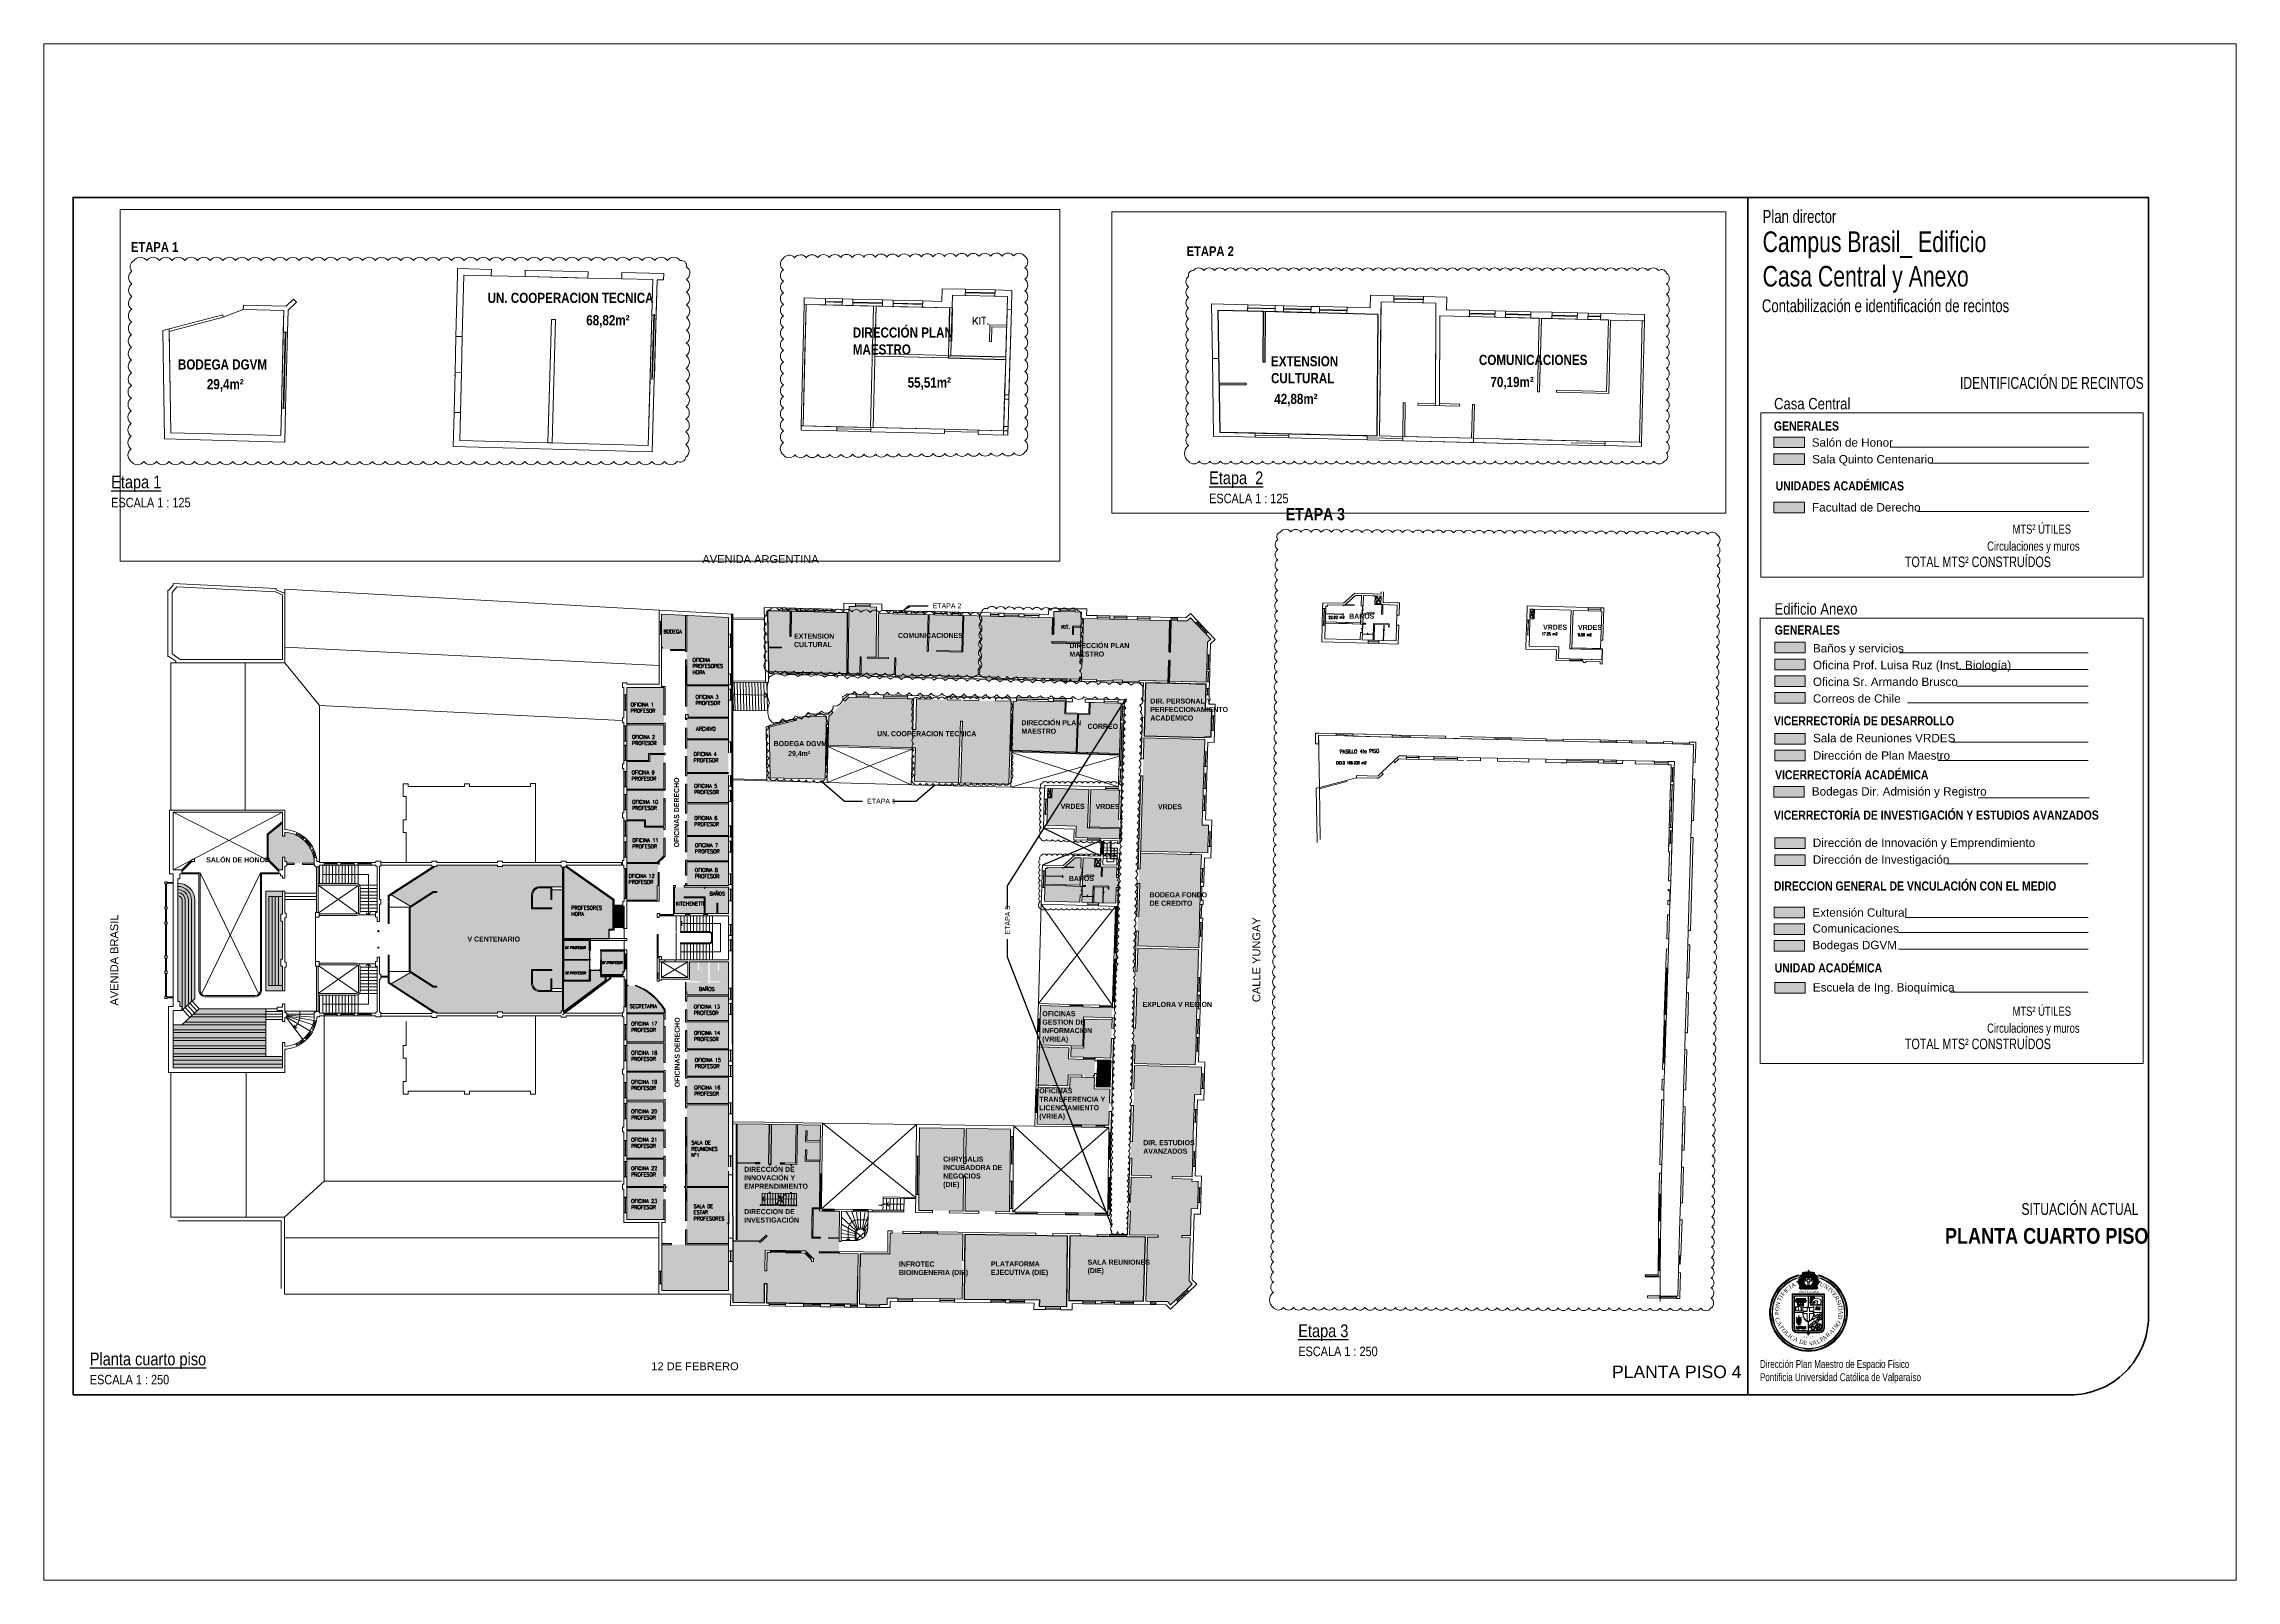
# Paper-space layout 'Layout1' of a CAD drawing. Header units: millimetres. Extents: x 0 to 0.83, y 0.001 to 0.582.
# The model-space entities are those that its viewports show. They can reach past a viewport. Long polylines and large blocks are cut down to what shows.
import ezdxf
from ezdxf import colors
from ezdxf.entities.mleader import LeaderData, LeaderLine
from ezdxf.math import Vec2, Vec3

# ---------------------------------------------------------------- set-up
doc = ezdxf.new("R2010")
doc.units = ezdxf.units.MM
for name, pattern in [('ACAD_ISO10W100', [18, 12, -3, 0, -3]), ('CONTINUA', [0]), ('DASHED2', [0.375, 0.25, -0.125])]:
    doc.linetypes.add(name, pattern=pattern)
doc.layers.get('0').update_dxf_attribs({"lineweight": 0})
for name, color, linetype, lineweight in [('0 RECINTOS SUBUTILIZADOS', 60, 'Continuous', 18), ('01. Tabiques', 7, 'Continuous', 0), ('0_ cubierta', 7, 'Continuous', 13), ('0_ cubierta gim', 250, 'Continuous', 5), ('0_ escaleras', 7, 'Continuous', 5), ('0_ id salas de clases', 7, 'Continuous', 9), ('0_ muros', 7, 'Continuous', 20), ('0_ muros 2', 7, 'Continuous', 9), ('0_ simbología', 250, 'Continuous', 5), ('0_ tabiques', 7, 'Continuous', 9), ('0_ ventanas', 250, 'Continuous', 0), ('ESCALERAS', 7, 'Continuous', 5), ('MUROS', 7, 'Continuous', 18), ('proyección', 252, 'CONTINUA', 5), ('TABIQUES', 7, 'Continuous', 9), ('TERCER PLANO', 2, 'Continuous', 20)]:
    doc.layers.add(name, color=color, linetype=linetype, lineweight=lineweight)
for name, color, linetype in [('0.0 GRIS 8', 8, 'Continuous'), ('0.5 AMARILLO-MUROS', 2, 'Continuous'), ('ACHURADO HATCH', 251, 'Continuous'), ('ACHURADO SOLIDO', 254, 'Continuous'), ('CUBIERTA', 8, 'Continuous'), ('Detalles', 8, 'Continuous'), ('muebles', 1, 'Continuous'), ('MURO EXISTENTE', 3, 'Continuous'), ('MUROS PROYECTADOS', 2, 'Continuous'), ('PAVIMENTOS', 8, 'Continuous'), ('SEGUNDO PLANO', 3, 'Continuous'), ('TEXTO', 6, 'Continuous'), ('VENTANAS', 1, 'Continuous'), ('x_ hatch baños', 130, 'Continuous'), ('x_ hatch espacios liberados', 2, 'Continuous'), ('y_hatch bioquimica', 101, 'Continuous'), ('z2_ hatch direccioón de personal y perfeccionamiento académico', 56, 'Continuous'), ('z5_ hatch vicerrectoria de administración y finanzas', 56, 'Continuous'), ('z6_ hatch marketing y vínculos', 181, 'Continuous')]:
    doc.layers.add(name, color=color, linetype=linetype)
doc.layers.add('1_ EA', color=7, linetype='Continuous', lineweight=0, true_color=0xe6e6e6)
doc.layers.add('G-ANNO-NPLT', color=7, linetype='Continuous', plot=False)
for name, color, linetype, true_color in [('HATCH DERECHO', 7, 'Continuous', 0x7f7848), ('y_ hatch derecho', 7, 'Continuous', 0x908851), ('y_ hatch salones generales', 7, 'Continuous', 0xdf5620), ('y_ salones', 7, 'Continuous', 0xe1da94), ('z3_ hatch procesos docentes', 7, 'Continuous', 0xe5a861), ('z4_ Dirección de investigación e innovación', 7, 'Continuous', 0xc6c8a7)]:
    doc.layers.add(name, color=color, linetype=linetype, true_color=true_color)
doc.styles.add('1', font='romans.shx', dxfattribs={"height": 40})
doc.styles.add('ARIAL', font='arial.ttf', dxfattribs={"height": 35})
doc.styles.add('Arial Narrow', font='ARIALN.TTF', dxfattribs={"height": 0.0015})
doc.styles.add('PATO', font='romans.shx', dxfattribs={"height": 0.22})
doc.styles.get("Standard").update_dxf_attribs({"font": 'romans.shx'})
doc.linetypes.add('BATTING', pattern='A,0.00254,-2.54,[134,ltypeshp.shx,S=2.54,R=0,X=-2.54,Y=0],-5.08,[134,ltypeshp.shx,S=2.54,R=180,X=2.54,Y=0],-2.54', length=10.16254)
pattern_1 = [(45, (1434.209457, 50645.691142), (-0.004993122, 0.004993122), [])]

# ---------------------------------------------------------------- blocks, each defined once
blk = doc.blocks.new('logopucv')
at = {"layer": 'proyección'}
for points in [[(1435.463, 50649.088), (1435.424, 50649.088), (1435.424, 50649.049), (1435.463, 50649.049)], [(1435.463, 50649.049), (1435.424, 50649.049), (1435.424, 50646.933, 0.133275), (1435.463, 50646.789)], [(1437.439, 50649.088), (1436.431, 50649.088), (1435.463, 50649.088), (1435.463, 50649.049), (1436.431, 50649.049), (1437.439, 50649.049)], [(1437.439, 50649.049), (1437.4, 50649.049), (1437.4, 50646.789, 0.133275), (1437.439, 50646.933)], [(1437.264, 50648.406), (1437.143, 50648.406, -0.062051), (1437.122, 50648.405, -0.011746), (1437.103, 50648.406), (1436.545, 50648.406), (1436.545, 50648.375), (1437.264, 50648.375)], [(1435.566, 50647.919), (1435.54, 50647.919), (1435.54, 50646.933, 0.257037), (1435.618, 50646.791), (1435.704, 50646.791, -0.406148), (1435.566, 50646.933)], [(1437.322, 50647.919), (1437.296, 50647.919), (1437.296, 50647.848), (1437.296, 50646.933, -0.422325), (1437.15, 50646.791), (1436.588, 50646.791, 0.261835), (1436.431, 50646.703), (1436.431, 50646.623, -0.385585), (1436.588, 50646.765), (1437.15, 50646.765, 0.421669), (1437.322, 50646.933)], [(1436.274, 50646.688), (1435.714, 50646.688, -0.42038), (1435.463, 50646.933), (1435.463, 50646.789, 0.271473), (1435.714, 50646.649), (1436.274, 50646.649, -0.336486), (1436.431, 50646.472, -0.336486), (1436.588, 50646.649), (1437.149, 50646.649, 0.271473), (1437.4, 50646.789), (1437.4, 50646.933, -0.42038), (1437.149, 50646.688), (1436.588, 50646.688, 0.210672), (1436.431, 50646.587, 0.210672)], [(1436.274, 50646.791), (1435.712, 50646.791, -0.013809), (1435.704, 50646.791), (1435.618, 50646.791, 0.148534), (1435.713, 50646.765), (1436.274, 50646.765, -0.385585), (1436.431, 50646.623), (1436.431, 50646.703, 0.261835)]]:
    blk.add_hatch(color=256, dxfattribs=at).paths.add_polyline_path(points)
h = blk.add_hatch(color=256, dxfattribs=at)
h.paths.add_polyline_path([(1436.425, 50648.971), (1436.36, 50648.971), (1435.54, 50648.971), (1435.54, 50648.945), (1436.36, 50648.945), (1436.425, 50648.945)])
h.paths.add_polyline_path([(1435.566, 50648.945), (1435.54, 50648.945), (1435.54, 50647.926), (1435.566, 50647.926), (1435.566, 50647.991)])
h.paths.add_polyline_path([(1437.322, 50648.971), (1436.502, 50648.971), (1436.438, 50648.971), (1436.438, 50648.945), (1436.502, 50648.945), (1437.322, 50648.945)])
h.paths.add_polyline_path([(1437.322, 50648.945), (1437.296, 50648.945), (1437.296, 50647.926), (1437.322, 50647.926)])
h = blk.add_hatch(dxfattribs=at)
h.set_pattern_fill('ANSI31,_O', color=256, scale=0.002224)
h.set_pattern_definition(pattern_1)
h.paths.add_polyline_path([(1436.175, 50648.747), (1436.197, 50648.747), (1436.197, 50648.751), (1435.721, 50648.751), (1435.721, 50648.747), (1435.742, 50648.747, 0.071742)])
h = blk.add_hatch(dxfattribs=at)
h.set_pattern_fill('ANSI31,_O', color=256, scale=0.002224)
h.set_pattern_definition(pattern_1)
h.paths.add_polyline_path([(1436.135, 50648.571, -0.131839), (1436.111, 50648.615, -0.125574), (1436.112, 50648.653, -0.114593), (1435.806, 50648.651, -0.120402), (1435.806, 50648.615, -0.201159), (1435.763, 50648.556), (1435.761, 50648.553), (1435.761, 50648.362, 0.252215), (1435.769, 50648.346, 0.4781), (1435.882, 50648.382, -0.190949), (1435.828, 50648.568), (1435.808, 50648.573), (1435.808, 50648.595), (1435.829, 50648.625), (1435.879, 50648.616), (1435.947, 50648.613), (1436.017, 50648.617), (1436.04, 50648.618), (1436.052, 50648.597), (1436.039, 50648.557), (1436.04, 50648.527, -0.229828), (1436.013, 50648.385, 0.025682), (1436.024, 50648.365, 0.470175), (1436.13, 50648.348, 0.214721), (1436.135, 50648.36)])
h.paths.add_polyline_path([(1436.073, 50648.535), (1436.09, 50648.537), (1436.113, 50648.529), (1436.118, 50648.516), (1436.11, 50648.508), (1436.078, 50648.499), (1436.064, 50648.513)], flags=16)
h.paths.add_polyline_path([(1436.086, 50648.556), (1436.105, 50648.57), (1436.117, 50648.556), (1436.113, 50648.542), (1436.095, 50648.541)], flags=16)
h.paths.add_polyline_path([(1436.064, 50648.591), (1436.055, 50648.604), (1436.067, 50648.619), (1436.088, 50648.621), (1436.105, 50648.598), (1436.087, 50648.584)], flags=16)
h.paths.add_polyline_path([(1436.118, 50648.504), (1436.132, 50648.48), (1436.12, 50648.462), (1436.078, 50648.466), (1436.071, 50648.476), (1436.08, 50648.489)], flags=16)
h.paths.add_polyline_path([(1436.075, 50648.461), (1436.113, 50648.456), (1436.119, 50648.439), (1436.069, 50648.427), (1436.051, 50648.446)], flags=16)
h.paths.add_polyline_path([(1436.098, 50648.409), (1436.121, 50648.392), (1436.124, 50648.375), (1436.103, 50648.355), (1436.074, 50648.349), (1436.047, 50648.364), (1436.045, 50648.396), (1436.055, 50648.408)], flags=16)
h.paths.add_polyline_path([(1435.831, 50648.478), (1435.831, 50648.459), (1435.818, 50648.45), (1435.793, 50648.455), (1435.78, 50648.466), (1435.789, 50648.477), (1435.801, 50648.478), (1435.819, 50648.484)], flags=16)
h.paths.add_polyline_path([(1435.817, 50648.51), (1435.802, 50648.493), (1435.779, 50648.486), (1435.766, 50648.505), (1435.773, 50648.528), (1435.796, 50648.531)], flags=16)
h.paths.add_polyline_path([(1435.841, 50648.429), (1435.861, 50648.392), (1435.846, 50648.375), (1435.829, 50648.367), (1435.803, 50648.366), (1435.774, 50648.383), (1435.768, 50648.403), (1435.774, 50648.412), (1435.82, 50648.414)], flags=16)
h.paths.add_polyline_path([(1435.82, 50648.439), (1435.822, 50648.428), (1435.809, 50648.42), (1435.778, 50648.419), (1435.767, 50648.435), (1435.777, 50648.445), (1435.788, 50648.446), (1435.803, 50648.447)], flags=16)
h = blk.add_hatch(dxfattribs=at)
h.set_pattern_fill('ANSI31,_O', color=256, scale=0.002224)
h.set_pattern_definition(pattern_1)
h.paths.add_polyline_path([(1436.052, 50648.597), (1436.006, 50648.585), (1435.964, 50648.59), (1435.951, 50648.573), (1435.951, 50648.49), (1435.928, 50648.481), (1435.929, 50648.475), (1435.963, 50648.474), (1435.972, 50648.486), (1435.973, 50648.546), (1435.979, 50648.554), (1436.01, 50648.553), (1436.04, 50648.527), (1436.039, 50648.557)])
h.paths.add_polyline_path([(1435.917, 50648.572), (1435.923, 50648.575), (1435.918, 50648.59), (1435.878, 50648.59), (1435.875, 50648.583), (1435.854, 50648.581), (1435.856, 50648.562), (1435.869, 50648.549), (1435.899, 50648.553), (1435.919, 50648.56)])
h = blk.add_hatch(dxfattribs=at)
h.set_pattern_fill('ANSI31,_O', color=256, scale=0.002224)
h.set_pattern_definition(pattern_1)
h.paths.add_polyline_path([(1435.964, 50648.446), (1435.95, 50648.445), (1435.934, 50648.446), (1435.921, 50648.435), (1435.912, 50648.435), (1435.909, 50648.426), (1435.93, 50648.406), (1435.966, 50648.405), (1435.981, 50648.428)])
h = blk.add_hatch(color=256, dxfattribs=at)
edge = h.paths.add_edge_path()
edge.add_spline(control_points=[(1435.66, 50647.028), (1435.671, 50647.023), (1435.683, 50647.017), (1435.708, 50647.008), (1435.72, 50647.006), (1435.743, 50647.002), (1435.755, 50647.001), (1435.784, 50647), (1435.8, 50647), (1435.835, 50647.002), (1435.853, 50647.004), (1435.881, 50647.012), (1435.892, 50647.016), (1435.909, 50647.022), (1435.915, 50647.024), (1435.934, 50647.027), (1435.948, 50647.027), (1435.964, 50647.026)], knot_values=[0, 0, 0, 0, 0.341076, 0.341076, 0.633402, 0.633402, 0.925728, 0.925728, 1.366761, 1.366761, 1.807795, 1.807795, 2.097027, 2.097027, 2.311462, 2.311462, 2.739171, 2.739171, 2.739171, 2.739171], degree=3, periodic=0)
edge.add_spline(control_points=[(1435.964, 50647.026), (1435.981, 50647.027), (1435.996, 50647.027), (1436.014, 50647.024), (1436.02, 50647.022), (1436.037, 50647.016), (1436.048, 50647.012), (1436.077, 50647.004), (1436.094, 50647.002), (1436.129, 50647), (1436.146, 50647), (1436.175, 50647.001), (1436.186, 50647.002), (1436.21, 50647.006), (1436.222, 50647.008), (1436.246, 50647.017), (1436.258, 50647.023), (1436.27, 50647.028)], knot_values=[0, 0, 0, 0, 0.427709, 0.427709, 0.642144, 0.642144, 0.931376, 0.931376, 1.37241, 1.37241, 1.813443, 1.813443, 2.105769, 2.105769, 2.398096, 2.398096, 2.739171, 2.739171, 2.739171, 2.739171], degree=3, periodic=0)
edge.add_line((1436.27, 50647.028), (1436.26, 50647.048))
edge.add_spline(control_points=[(1436.26, 50647.048), (1436.246, 50647.042), (1436.21, 50647.024), (1436.14, 50647.02), (1436.07, 50647.025), (1436.014, 50647.05), (1435.981, 50647.049), (1435.965, 50647.048)], knot_values=[0, 0, 0, 0, 0.350141, 0.925047, 1.575437, 1.960368, 2.325016, 2.325016, 2.325016, 2.325016], degree=3, periodic=0)
edge.add_spline(control_points=[(1435.965, 50647.048), (1435.949, 50647.049), (1435.916, 50647.05), (1435.859, 50647.025), (1435.789, 50647.02), (1435.719, 50647.024), (1435.683, 50647.042), (1435.669, 50647.048)], knot_values=[0, 0, 0, 0, 0.364648, 0.749578, 1.399968, 1.974874, 2.325016, 2.325016, 2.325016, 2.325016], degree=3, periodic=0)
edge.add_line((1435.669, 50647.048), (1435.66, 50647.028))
h = blk.add_hatch(color=256, dxfattribs=at)
edge = h.paths.add_edge_path()
edge.add_spline(control_points=[(1435.66, 50646.966), (1435.671, 50646.961), (1435.683, 50646.955), (1435.708, 50646.946), (1435.72, 50646.943), (1435.743, 50646.939), (1435.755, 50646.938), (1435.784, 50646.937), (1435.8, 50646.937), (1435.835, 50646.94), (1435.853, 50646.942), (1435.881, 50646.95), (1435.892, 50646.954), (1435.909, 50646.959), (1435.915, 50646.961), (1435.934, 50646.965), (1435.948, 50646.964), (1435.964, 50646.964)], knot_values=[0, 0, 0, 0, 0.341076, 0.341076, 0.633402, 0.633402, 0.925728, 0.925728, 1.366761, 1.366761, 1.807795, 1.807795, 2.097027, 2.097027, 2.311462, 2.311462, 2.739171, 2.739171, 2.739171, 2.739171], degree=3, periodic=0)
edge.add_spline(control_points=[(1435.964, 50646.964), (1435.981, 50646.964), (1435.996, 50646.965), (1436.014, 50646.961), (1436.02, 50646.959), (1436.037, 50646.954), (1436.048, 50646.95), (1436.077, 50646.942), (1436.094, 50646.94), (1436.129, 50646.937), (1436.146, 50646.937), (1436.175, 50646.938), (1436.186, 50646.939), (1436.21, 50646.943), (1436.222, 50646.946), (1436.246, 50646.955), (1436.258, 50646.961), (1436.27, 50646.966)], knot_values=[0, 0, 0, 0, 0.427709, 0.427709, 0.642144, 0.642144, 0.931376, 0.931376, 1.37241, 1.37241, 1.813443, 1.813443, 2.105769, 2.105769, 2.398096, 2.398096, 2.739171, 2.739171, 2.739171, 2.739171], degree=3, periodic=0)
edge.add_line((1436.27, 50646.966), (1436.26, 50646.986))
edge.add_spline(control_points=[(1436.26, 50646.986), (1436.246, 50646.979), (1436.21, 50646.962), (1436.14, 50646.958), (1436.07, 50646.963), (1436.014, 50646.987), (1435.981, 50646.986), (1435.965, 50646.986)], knot_values=[0, 0, 0, 0, 0.350141, 0.925047, 1.575437, 1.960368, 2.325016, 2.325016, 2.325016, 2.325016], degree=3, periodic=0)
edge.add_spline(control_points=[(1435.965, 50646.986), (1435.949, 50646.986), (1435.916, 50646.987), (1435.859, 50646.963), (1435.789, 50646.958), (1435.719, 50646.962), (1435.683, 50646.979), (1435.669, 50646.986)], knot_values=[0, 0, 0, 0, 0.364648, 0.749578, 1.399968, 1.974874, 2.325016, 2.325016, 2.325016, 2.325016], degree=3, periodic=0)
edge.add_line((1435.669, 50646.986), (1435.66, 50646.966))
h = blk.add_hatch(color=256, dxfattribs=at)
edge = h.paths.add_edge_path()
edge.add_spline(control_points=[(1435.66, 50646.905), (1435.671, 50646.899), (1435.683, 50646.894), (1435.708, 50646.885), (1435.72, 50646.882), (1435.743, 50646.878), (1435.755, 50646.877), (1435.784, 50646.876), (1435.8, 50646.876), (1435.835, 50646.878), (1435.853, 50646.881), (1435.881, 50646.888), (1435.892, 50646.892), (1435.909, 50646.898), (1435.915, 50646.9), (1435.934, 50646.903), (1435.948, 50646.903), (1435.964, 50646.903)], knot_values=[0, 0, 0, 0, 0.341076, 0.341076, 0.633402, 0.633402, 0.925728, 0.925728, 1.366761, 1.366761, 1.807795, 1.807795, 2.097027, 2.097027, 2.311462, 2.311462, 2.739171, 2.739171, 2.739171, 2.739171], degree=3, periodic=0)
edge.add_spline(control_points=[(1435.964, 50646.903), (1435.981, 50646.903), (1435.996, 50646.903), (1436.014, 50646.9), (1436.02, 50646.898), (1436.037, 50646.892), (1436.048, 50646.888), (1436.077, 50646.881), (1436.094, 50646.878), (1436.129, 50646.876), (1436.146, 50646.876), (1436.175, 50646.877), (1436.186, 50646.878), (1436.21, 50646.882), (1436.222, 50646.885), (1436.246, 50646.894), (1436.258, 50646.899), (1436.27, 50646.905)], knot_values=[0, 0, 0, 0, 0.427709, 0.427709, 0.642144, 0.642144, 0.931376, 0.931376, 1.37241, 1.37241, 1.813443, 1.813443, 2.105769, 2.105769, 2.398096, 2.398096, 2.739171, 2.739171, 2.739171, 2.739171], degree=3, periodic=0)
edge.add_line((1436.27, 50646.905), (1436.26, 50646.925))
edge.add_spline(control_points=[(1436.26, 50646.925), (1436.246, 50646.918), (1436.21, 50646.901), (1436.14, 50646.897), (1436.07, 50646.901), (1436.014, 50646.926), (1435.981, 50646.925), (1435.965, 50646.925)], knot_values=[0, 0, 0, 0, 0.350141, 0.925047, 1.575437, 1.960368, 2.325016, 2.325016, 2.325016, 2.325016], degree=3, periodic=0)
edge.add_spline(control_points=[(1435.965, 50646.925), (1435.949, 50646.925), (1435.916, 50646.926), (1435.859, 50646.901), (1435.789, 50646.897), (1435.719, 50646.901), (1435.683, 50646.918), (1435.669, 50646.925)], knot_values=[0, 0, 0, 0, 0.364648, 0.749578, 1.399968, 1.974874, 2.325016, 2.325016, 2.325016, 2.325016], degree=3, periodic=0)
edge.add_line((1435.669, 50646.925), (1435.66, 50646.905))
for p, q in [((1435.756, 50650.199), (1435.816, 50650.284)), ((1435.865, 50650.205), (1435.883, 50650.223)), ((1435.872, 50650.2), (1435.901, 50650.229)), ((1435.879, 50650.196), (1435.92, 50650.237)), ((1435.887, 50650.191), (1435.928, 50650.232)), ((1435.894, 50650.187), (1435.935, 50650.227)), ((1435.901, 50650.182), (1435.941, 50650.222)), ((1436.224, 50650.016), (1435.921, 50650.237)), ((1436.242, 50650.037), (1435.983, 50650.275)), ((1435.989, 50650.27), (1436.027, 50650.308)), ((1435.995, 50650.264), (1436.033, 50650.302)), ((1436.001, 50650.259), (1436.039, 50650.296)), ((1436.007, 50650.253), (1436.044, 50650.29)), ((1436.013, 50650.247), (1436.05, 50650.284)), ((1436.019, 50650.242), (1436.056, 50650.278)), ((1436.26, 50650.055), (1436.022, 50650.314)), ((1436.026, 50650.236), (1436.061, 50650.272)), ((1436.032, 50650.23), (1436.067, 50650.265)), ((1436.038, 50650.225), (1436.072, 50650.259)), ((1436.044, 50650.219), (1436.078, 50650.253)), ((1436.05, 50650.213), (1436.084, 50650.247)), ((1436.056, 50650.208), (1436.089, 50650.241)), ((1436.282, 50650.073), (1436.06, 50650.375)), ((1436.062, 50650.378), (1436.102, 50650.418)), ((1436.062, 50650.202), (1436.095, 50650.235)), ((1436.065, 50650.369), (1436.106, 50650.41)), ((1436.069, 50650.197), (1436.101, 50650.229)), ((1436.07, 50650.398), (1436.097, 50650.425)), ((1436.07, 50650.363), (1436.11, 50650.403)), ((1436.075, 50650.415), (1436.093, 50650.432)), ((1436.075, 50650.356), (1436.115, 50650.396)), ((1436.075, 50650.191), (1436.106, 50650.223)), ((1436.079, 50650.431), (1436.088, 50650.44)), ((1436.08, 50650.349), (1436.119, 50650.389)), ((1436.082, 50650.445), (1436.084, 50650.447)), ((1436.303, 50650.087), (1436.083, 50650.449)), ((1436.085, 50650.342), (1436.124, 50650.381)), ((1436.09, 50650.335), (1436.128, 50650.374)), ((1436.095, 50650.329), (1436.133, 50650.367)), ((1436.1, 50650.322), (1436.137, 50650.359)), ((1436.105, 50650.315), (1436.142, 50650.352)), ((1436.11, 50650.308), (1436.146, 50650.345)), ((1436.115, 50650.301), (1436.151, 50650.337)), ((1436.12, 50650.295), (1436.155, 50650.33)), ((1436.125, 50650.288), (1436.159, 50650.323)), ((1436.129, 50650.281), (1436.164, 50650.315)), ((1436.134, 50650.274), (1436.168, 50650.308)), ((1436.139, 50650.267), (1436.173, 50650.301)), ((1436.144, 50650.261), (1436.177, 50650.293)), ((1436.149, 50650.254), (1436.182, 50650.286)), ((1436.154, 50650.247), (1436.186, 50650.279)), ((1436.159, 50650.24), (1436.191, 50650.272)), ((1436.164, 50650.233), (1436.195, 50650.264)), ((1436.328, 50650.1), (1436.165, 50650.45)), ((1436.166, 50650.447), (1436.168, 50650.449)), ((1436.169, 50650.227), (1436.199, 50650.257)), ((1436.17, 50650.439), (1436.179, 50650.448)), ((1436.174, 50650.431), (1436.189, 50650.447)), ((1436.174, 50650.22), (1436.204, 50650.25)), ((1436.177, 50650.423), (1436.2, 50650.446)), ((1436.179, 50650.213), (1436.208, 50650.242)), ((1436.181, 50650.415), (1436.212, 50650.446)), ((1436.184, 50650.206), (1436.213, 50650.235)), ((1436.185, 50650.407), (1436.224, 50650.446)), ((1436.189, 50650.399), (1436.23, 50650.441)), ((1436.189, 50650.199), (1436.217, 50650.228)), ((1436.192, 50650.391), (1436.233, 50650.432)), ((1436.196, 50650.383), (1436.237, 50650.423)), ((1436.2, 50650.375), (1436.24, 50650.415)), ((1436.204, 50650.367), (1436.243, 50650.406)), ((1436.207, 50650.359), (1436.246, 50650.398)), ((1436.211, 50650.351), (1436.249, 50650.389)), ((1436.215, 50650.343), (1436.252, 50650.38)), ((1436.219, 50650.335), (1436.255, 50650.372)), ((1436.222, 50650.327), (1436.259, 50650.363)), ((1436.226, 50650.319), (1436.262, 50650.354)), ((1436.351, 50650.11), (1436.228, 50650.446)), ((1436.23, 50650.311), (1436.265, 50650.346)), ((1436.233, 50650.303), (1436.268, 50650.337)), ((1436.237, 50650.295), (1436.271, 50650.329)), ((1436.241, 50650.287), (1436.274, 50650.32)), ((1436.245, 50650.279), (1436.277, 50650.311)), ((1436.248, 50650.271), (1436.281, 50650.303)), ((1436.252, 50650.262), (1436.284, 50650.294)), ((1436.256, 50650.254), (1436.287, 50650.286)), ((1436.26, 50650.246), (1436.29, 50650.277)), ((1436.263, 50650.238), (1436.293, 50650.268)), ((1436.267, 50650.23), (1436.296, 50650.26)), ((1436.271, 50650.222), (1436.3, 50650.251)), ((1436.275, 50650.214), (1436.303, 50650.242)), ((1436.278, 50650.206), (1436.306, 50650.234)), ((1436.282, 50650.198), (1436.309, 50650.225)), ((1436.378, 50650.118), (1436.295, 50650.458)), ((1436.295, 50650.458), (1436.295, 50650.458)), ((1436.297, 50650.449), (1436.313, 50650.465)), ((1436.3, 50650.439), (1436.334, 50650.474)), ((1436.302, 50650.43), (1436.348, 50650.476)), ((1436.304, 50650.421), (1436.35, 50650.466)), ((1436.307, 50650.411), (1436.351, 50650.456)), ((1436.309, 50650.402), (1436.353, 50650.445)), ((1436.311, 50650.392), (1436.354, 50650.435)), ((1436.313, 50650.383), (1436.356, 50650.425)), ((1436.316, 50650.373), (1436.358, 50650.415)), ((1436.318, 50650.364), (1436.359, 50650.405)), ((1436.32, 50650.354), (1436.361, 50650.395)), ((1436.323, 50650.345), (1436.362, 50650.384)), ((1436.325, 50650.335), (1436.364, 50650.374)), ((1436.327, 50650.326), (1436.365, 50650.364)), ((1436.33, 50650.316), (1436.367, 50650.354)), ((1436.332, 50650.307), (1436.369, 50650.344)), ((1436.334, 50650.297), (1436.37, 50650.333)), ((1436.336, 50650.288), (1436.372, 50650.323)), ((1436.339, 50650.279), (1436.373, 50650.313)), ((1436.341, 50650.269), (1436.375, 50650.303)), ((1436.343, 50650.26), (1436.376, 50650.293)), ((1436.346, 50650.25), (1436.378, 50650.283)), ((1436.403, 50650.123), (1436.347, 50650.481)), ((1436.348, 50650.241), (1436.38, 50650.272)), ((1436.35, 50650.231), (1436.381, 50650.262)), ((1436.353, 50650.222), (1436.383, 50650.252)), ((1436.355, 50650.212), (1436.384, 50650.242)), ((1436.357, 50650.203), (1436.386, 50650.232)), ((1436.431, 50650.126), (1436.413, 50650.531)), ((1436.414, 50650.53), (1436.447, 50650.563)), ((1436.414, 50650.519), (1436.452, 50650.556)), ((1436.415, 50650.507), (1436.457, 50650.55)), ((1436.415, 50650.496), (1436.462, 50650.543)), ((1436.415, 50650.485), (1436.468, 50650.537)), ((1436.416, 50650.473), (1436.473, 50650.531)), ((1436.416, 50650.462), (1436.473, 50650.518)), ((1436.417, 50650.451), (1436.472, 50650.506)), ((1436.417, 50650.439), (1436.472, 50650.494)), ((1436.418, 50650.428), (1436.471, 50650.482)), ((1436.418, 50650.417), (1436.471, 50650.469)), ((1436.419, 50650.406), (1436.47, 50650.457)), ((1436.419, 50650.394), (1436.47, 50650.445)), ((1436.42, 50650.383), (1436.469, 50650.432)), ((1436.42, 50650.372), (1436.469, 50650.42)), ((1436.421, 50650.36), (1436.468, 50650.408)), ((1436.421, 50650.349), (1436.468, 50650.396)), ((1436.422, 50650.338), (1436.467, 50650.383)), ((1436.422, 50650.327), (1436.467, 50650.371)), ((1436.423, 50650.315), (1436.466, 50650.359)), ((1436.423, 50650.304), (1436.465, 50650.346)), ((1436.424, 50650.293), (1436.465, 50650.334)), ((1436.424, 50650.281), (1436.464, 50650.322)), ((1436.425, 50650.27), (1436.464, 50650.31)), ((1436.425, 50650.259), (1436.463, 50650.297)), ((1436.425, 50650.248), (1436.463, 50650.285)), ((1436.426, 50650.236), (1436.462, 50650.273)), ((1436.426, 50650.225), (1436.462, 50650.26)), ((1436.427, 50650.214), (1436.461, 50650.248)), ((1436.427, 50650.202), (1436.461, 50650.236)), ((1436.428, 50650.191), (1436.46, 50650.224)), ((1436.456, 50650.126), (1436.473, 50650.531)), ((1436.484, 50650.123), (1436.539, 50650.481)), ((1436.494, 50650.186), (1436.536, 50650.229)), ((1436.496, 50650.2), (1436.54, 50650.244)), ((1436.498, 50650.214), (1436.543, 50650.26)), ((1436.5, 50650.228), (1436.547, 50650.275)), ((1436.502, 50650.242), (1436.551, 50650.291)), ((1436.505, 50650.256), (1436.555, 50650.306)), ((1436.507, 50650.27), (1436.559, 50650.322)), ((1436.509, 50650.118), (1436.592, 50650.458)), ((1436.509, 50650.284), (1436.562, 50650.337)), ((1436.511, 50650.298), (1436.566, 50650.353)), ((1436.513, 50650.312), (1436.57, 50650.368)), ((1436.515, 50650.326), (1436.574, 50650.384)), ((1436.518, 50650.34), (1436.577, 50650.4)), ((1436.52, 50650.354), (1436.581, 50650.415)), ((1436.522, 50650.368), (1436.585, 50650.431)), ((1436.524, 50650.381), (1436.589, 50650.446)), ((1436.526, 50650.395), (1436.59, 50650.459)), ((1436.528, 50650.409), (1436.581, 50650.462)), ((1436.531, 50650.423), (1436.572, 50650.465)), ((1436.533, 50650.437), (1436.564, 50650.469)), ((1436.535, 50650.451), (1436.556, 50650.472)), ((1436.536, 50650.11), (1436.659, 50650.446)), ((1436.537, 50650.465), (1436.548, 50650.476)), ((1436.539, 50650.479), (1436.54, 50650.48)), ((1436.556, 50650.167), (1436.619, 50650.23)), ((1436.559, 50650.1), (1436.722, 50650.45)), ((1436.563, 50650.185), (1436.63, 50650.252)), ((1436.57, 50650.204), (1436.64, 50650.274)), ((1436.577, 50650.222), (1436.65, 50650.296)), ((1436.584, 50650.087), (1436.804, 50650.449)), ((1436.584, 50650.241), (1436.66, 50650.318)), ((1436.59, 50650.26), (1436.671, 50650.34)), ((1436.597, 50650.278), (1436.681, 50650.362)), ((1436.604, 50650.297), (1436.691, 50650.384)), ((1436.604, 50650.12), (1436.737, 50650.253)), ((1436.605, 50650.073), (1436.826, 50650.375)), ((1436.611, 50650.315), (1436.701, 50650.406)), ((1436.617, 50650.334), (1436.711, 50650.428)), ((1436.622, 50650.15), (1436.769, 50650.297)), ((1436.624, 50650.352), (1436.722, 50650.45)), ((1436.627, 50650.055), (1436.865, 50650.314)), ((1436.63, 50650.052), (1436.878, 50650.3)), ((1436.631, 50650.371), (1436.708, 50650.448)), ((1436.636, 50650.046), (1436.883, 50650.294)), ((1436.638, 50650.389), (1436.695, 50650.446)), ((1436.641, 50650.181), (1436.801, 50650.341)), ((1436.642, 50650.04), (1436.889, 50650.288)), ((1436.645, 50650.408), (1436.683, 50650.446)), ((1436.645, 50650.037), (1436.904, 50650.275)), ((1436.651, 50650.426), (1436.671, 50650.446)), ((1436.658, 50650.445), (1436.659, 50650.446)), ((1436.659, 50650.211), (1436.826, 50650.377)), ((1436.662, 50650.016), (1436.965, 50650.237)), ((1436.677, 50650.241), (1436.822, 50650.385)), ((1436.688, 50650.122), (1436.872, 50650.306)), ((1436.696, 50650.271), (1436.819, 50650.394)), ((1436.714, 50650.301), (1436.816, 50650.402)), ((1436.714, 50650.1), (1436.896, 50650.282)), ((1436.732, 50650.331), (1436.813, 50650.411)), ((1436.751, 50650.361), (1436.81, 50650.42)), ((1436.769, 50650.391), (1436.808, 50650.43)), ((1436.787, 50650.421), (1436.806, 50650.44)), ((1436.801, 50650.07), (1436.967, 50650.236)), ((1436.821, 50650.267), (1436.866, 50650.312)), ((1436.831, 50650.088), (1436.975, 50650.233)), ((1436.859, 50650.234), (1436.902, 50650.277)), ((1436.861, 50650.106), (1436.984, 50650.229)), ((1436.891, 50650.125), (1436.993, 50650.226)), ((1436.921, 50650.143), (1437.002, 50650.224)), ((1437.135, 50650.197), (1437.074, 50650.283)), ((1435.751, 50650.068), (1435.698, 50650.085)), ((1436.171, 50649.841), (1435.699, 50649.821)), ((1435.705, 50649.821), (1435.714, 50649.83)), ((1435.717, 50649.822), (1435.779, 50649.883)), ((1435.73, 50649.822), (1435.79, 50649.883)), ((1435.742, 50649.823), (1435.801, 50649.882)), ((1435.754, 50649.823), (1435.813, 50649.882)), ((1435.767, 50649.824), (1435.824, 50649.881)), ((1436.171, 50649.867), (1435.775, 50649.883)), ((1435.779, 50649.824), (1435.835, 50649.881)), ((1435.791, 50649.825), (1435.846, 50649.88)), ((1436.174, 50649.813), (1435.8, 50649.755)), ((1435.802, 50649.754), (1435.804, 50649.756)), ((1435.803, 50649.826), (1435.858, 50649.88)), ((1435.808, 50649.747), (1435.818, 50649.758)), ((1435.813, 50649.741), (1435.832, 50649.76)), ((1435.816, 50649.826), (1435.869, 50649.879)), ((1436.174, 50649.894), (1435.817, 50649.95)), ((1435.819, 50649.735), (1435.846, 50649.762)), ((1435.821, 50649.949), (1435.867, 50649.995)), ((1435.823, 50649.963), (1435.858, 50649.998)), ((1435.824, 50649.728), (1435.86, 50649.764)), ((1435.828, 50649.827), (1435.88, 50649.879)), ((1435.829, 50649.721), (1435.874, 50649.767)), ((1435.83, 50649.981), (1435.848, 50650)), ((1435.831, 50649.948), (1435.877, 50649.993)), ((1435.834, 50649.714), (1435.888, 50649.769)), ((1436.197, 50649.97), (1435.835, 50650.138)), ((1436.179, 50649.919), (1435.836, 50650.003)), ((1435.837, 50650.129), (1435.842, 50650.135)), ((1435.838, 50649.707), (1435.902, 50649.771)), ((1435.839, 50650.12), (1435.85, 50650.131)), ((1435.839, 50650.002), (1435.839, 50650.002)), ((1436.179, 50649.788), (1435.839, 50649.705)), ((1435.84, 50650.11), (1435.858, 50650.127)), ((1435.84, 50649.827), (1435.892, 50649.878)), ((1435.842, 50650.099), (1435.866, 50650.123)), ((1435.842, 50649.946), (1435.886, 50649.991)), ((1435.843, 50650.088), (1435.874, 50650.12)), ((1435.843, 50650.077), (1435.882, 50650.116)), ((1436.187, 50649.946), (1435.843, 50650.072)), ((1436.21, 50649.994), (1435.847, 50650.215)), ((1435.848, 50650.07), (1435.89, 50650.112)), ((1435.85, 50650.213), (1435.853, 50650.216)), ((1435.851, 50649.708), (1435.916, 50649.773)), ((1435.852, 50649.944), (1435.896, 50649.988)), ((1435.853, 50649.828), (1435.903, 50649.878)), ((1436.224, 50649.692), (1435.856, 50649.423)), ((1435.857, 50650.209), (1435.867, 50650.219)), ((1435.857, 50650.067), (1435.898, 50650.109)), ((1435.862, 50649.943), (1435.905, 50649.986)), ((1435.863, 50649.438), (1436.026, 50649.602)), ((1435.865, 50650.064), (1435.906, 50650.105)), ((1435.865, 50649.828), (1435.914, 50649.877)), ((1435.867, 50649.712), (1435.93, 50649.775)), ((1436.187, 50649.762), (1435.868, 50649.645)), ((1435.869, 50649.644), (1435.871, 50649.646)), ((1435.869, 50649.432), (1436.057, 50649.62)), ((1435.869, 50649.456), (1435.996, 50649.583)), ((1435.871, 50649.635), (1435.889, 50649.653)), ((1435.872, 50649.941), (1435.915, 50649.984)), ((1435.874, 50650.061), (1435.914, 50650.101)), ((1435.874, 50649.626), (1435.908, 50649.659)), ((1435.874, 50649.473), (1435.966, 50649.565)), ((1435.876, 50649.616), (1435.926, 50649.666)), ((1435.877, 50649.829), (1435.925, 50649.877)), ((1435.878, 50649.488), (1435.936, 50649.547)), ((1435.879, 50649.607), (1435.945, 50649.673)), ((1435.88, 50649.597), (1435.964, 50649.68)), ((1436.197, 50649.738), (1435.881, 50649.591)), ((1435.882, 50650.058), (1435.922, 50650.097)), ((1435.882, 50649.94), (1435.924, 50649.981)), ((1435.882, 50649.716), (1435.944, 50649.777)), ((1436.21, 50649.713), (1435.882, 50649.514)), ((1435.889, 50649.829), (1435.937, 50649.877)), ((1435.891, 50650.054), (1435.93, 50650.094)), ((1435.892, 50649.938), (1435.933, 50649.979)), ((1435.892, 50649.596), (1435.982, 50649.687)), ((1435.898, 50649.72), (1435.958, 50649.78)), ((1435.9, 50650.051), (1435.938, 50650.09)), ((1435.902, 50649.83), (1435.948, 50649.876)), ((1435.903, 50649.937), (1435.943, 50649.977)), ((1435.908, 50650.048), (1435.946, 50650.086)), ((1435.909, 50650.178), (1435.948, 50650.217)), ((1435.913, 50649.935), (1435.952, 50649.975)), ((1435.913, 50649.724), (1435.971, 50649.782)), ((1435.913, 50649.464), (1436.087, 50649.638)), ((1435.914, 50649.83), (1435.959, 50649.876)), ((1435.914, 50649.606), (1436.001, 50649.693)), ((1435.916, 50650.173), (1435.955, 50650.212)), ((1435.917, 50650.045), (1435.954, 50650.082)), ((1435.923, 50650.169), (1435.962, 50650.207)), ((1435.923, 50649.933), (1435.962, 50649.972)), ((1435.926, 50650.042), (1435.962, 50650.079)), ((1435.926, 50649.831), (1435.971, 50649.875)), ((1436.242, 50649.671), (1435.926, 50649.38)), ((1435.929, 50649.727), (1435.985, 50649.784)), ((1435.931, 50650.164), (1435.969, 50650.203)), ((1435.933, 50649.932), (1435.971, 50649.97)), ((1435.934, 50650.039), (1435.97, 50650.075)), ((1435.936, 50649.616), (1436.019, 50649.7)), ((1435.938, 50650.16), (1435.975, 50650.198)), ((1435.939, 50649.831), (1435.982, 50649.875)), ((1435.943, 50650.035), (1435.978, 50650.071)), ((1435.943, 50649.93), (1435.981, 50649.968)), ((1435.944, 50649.731), (1435.999, 50649.786)), ((1435.945, 50650.156), (1435.982, 50650.193)), ((1435.946, 50649.38), (1436.176, 50649.61)), ((1435.951, 50650.032), (1435.987, 50650.067)), ((1435.951, 50649.832), (1435.993, 50649.874)), ((1435.953, 50650.151), (1435.989, 50650.188)), ((1435.954, 50649.929), (1435.99, 50649.965)), ((1435.957, 50649.496), (1436.117, 50649.656)), ((1435.958, 50649.627), (1436.038, 50649.707)), ((1435.958, 50649.38), (1436.245, 50649.667)), ((1435.96, 50650.147), (1435.996, 50650.183)), ((1435.96, 50650.029), (1435.995, 50650.064)), ((1435.96, 50649.735), (1436.013, 50649.788)), ((1435.963, 50649.832), (1436.004, 50649.874)), ((1435.964, 50649.927), (1436, 50649.963)), ((1435.967, 50650.142), (1436.003, 50650.178)), ((1435.969, 50650.026), (1436.003, 50650.06)), ((1435.97, 50649.38), (1436.251, 50649.661)), ((1435.974, 50650.138), (1436.009, 50650.173)), ((1435.974, 50649.925), (1436.009, 50649.961)), ((1435.975, 50649.833), (1436.016, 50649.873)), ((1435.975, 50649.739), (1436.027, 50649.79)), ((1435.977, 50650.023), (1436.011, 50650.056)), ((1435.979, 50649.637), (1436.056, 50649.714)), ((1435.981, 50649.38), (1436.257, 50649.655)), ((1435.982, 50650.133), (1436.016, 50650.168)), ((1435.984, 50649.924), (1436.019, 50649.958)), ((1435.986, 50650.02), (1436.019, 50650.053)), ((1435.988, 50649.833), (1436.027, 50649.873)), ((1435.989, 50650.129), (1436.023, 50650.163)), ((1435.991, 50649.742), (1436.041, 50649.793)), ((1435.993, 50649.38), (1436.197, 50649.584)), ((1435.994, 50650.017), (1436.027, 50650.049)), ((1435.994, 50649.922), (1436.028, 50649.956)), ((1435.996, 50650.124), (1436.03, 50650.158)), ((1436, 50649.834), (1436.038, 50649.872)), ((1436, 50649.528), (1436.147, 50649.675)), ((1436.001, 50649.647), (1436.075, 50649.72)), ((1436.003, 50650.013), (1436.035, 50650.045)), ((1436.004, 50650.12), (1436.037, 50650.153)), ((1436.004, 50649.921), (1436.038, 50649.954)), ((1436.007, 50649.746), (1436.055, 50649.795)), ((1436.26, 50649.652), (1436.01, 50649.38)), ((1436.011, 50650.116), (1436.043, 50650.148)), ((1436.012, 50650.01), (1436.043, 50650.041)), ((1436.012, 50649.834), (1436.05, 50649.872)), ((1436.015, 50649.919), (1436.047, 50649.952)), ((1436.018, 50650.111), (1436.05, 50650.143)), ((1436.02, 50650.007), (1436.051, 50650.038)), ((1436.022, 50649.75), (1436.069, 50649.797)), ((1436.023, 50649.657), (1436.093, 50649.727)), ((1436.025, 50649.918), (1436.057, 50649.949)), ((1436.025, 50649.835), (1436.061, 50649.871)), ((1436.026, 50650.107), (1436.057, 50650.138)), ((1436.029, 50650.004), (1436.059, 50650.034)), ((1436.033, 50650.102), (1436.064, 50650.133)), ((1436.035, 50649.916), (1436.066, 50649.947)), ((1436.037, 50649.835), (1436.072, 50649.871)), ((1436.038, 50650.001), (1436.067, 50650.03)), ((1436.038, 50649.754), (1436.083, 50649.799)), ((1436.04, 50650.098), (1436.071, 50650.128)), ((1436.044, 50649.56), (1436.177, 50649.693)), ((1436.045, 50649.914), (1436.075, 50649.945)), ((1436.045, 50649.668), (1436.112, 50649.734)), ((1436.046, 50649.998), (1436.075, 50650.026)), ((1436.048, 50650.093), (1436.077, 50650.123)), ((1436.049, 50649.836), (1436.083, 50649.87)), ((1436.053, 50649.758), (1436.097, 50649.801)), ((1436.055, 50650.089), (1436.084, 50650.118)), ((1436.055, 50649.995), (1436.083, 50650.023)), ((1436.055, 50649.913), (1436.085, 50649.942)), ((1436.061, 50649.836), (1436.095, 50649.87)), ((1436.062, 50650.084), (1436.091, 50650.113)), ((1436.063, 50649.991), (1436.091, 50650.019)), ((1436.066, 50649.911), (1436.094, 50649.94)), ((1436.067, 50649.678), (1436.13, 50649.741)), ((1436.069, 50649.761), (1436.111, 50649.803)), ((1436.07, 50650.08), (1436.098, 50650.108)), ((1436.072, 50649.988), (1436.099, 50650.015)), ((1436.074, 50649.837), (1436.106, 50649.869)), ((1436.076, 50649.91), (1436.104, 50649.938)), ((1436.077, 50650.075), (1436.105, 50650.103)), ((1436.081, 50650.185), (1436.112, 50650.216)), ((1436.081, 50649.985), (1436.107, 50650.011)), ((1436.084, 50650.071), (1436.111, 50650.098)), ((1436.084, 50649.765), (1436.125, 50649.806)), ((1436.086, 50649.908), (1436.113, 50649.935)), ((1436.086, 50649.837), (1436.117, 50649.869)), ((1436.087, 50650.18), (1436.118, 50650.21)), ((1436.088, 50649.592), (1436.207, 50649.711)), ((1436.089, 50649.982), (1436.115, 50650.008)), ((1436.089, 50649.688), (1436.149, 50649.748)), ((1436.091, 50650.067), (1436.118, 50650.093)), ((1436.093, 50650.174), (1436.123, 50650.204)), ((1436.282, 50649.635), (1436.095, 50649.38)), ((1436.096, 50649.906), (1436.123, 50649.933)), ((1436.098, 50649.979), (1436.123, 50650.004)), ((1436.098, 50649.838), (1436.129, 50649.868)), ((1436.099, 50650.168), (1436.129, 50650.198)), ((1436.099, 50650.062), (1436.125, 50650.088)), ((1436.1, 50649.769), (1436.139, 50649.808)), ((1436.105, 50650.163), (1436.134, 50650.192)), ((1436.106, 50650.058), (1436.132, 50650.083)), ((1436.106, 50649.976), (1436.131, 50650)), ((1436.106, 50649.905), (1436.132, 50649.931)), ((1436.11, 50649.838), (1436.14, 50649.868)), ((1436.111, 50650.157), (1436.14, 50650.186)), ((1436.111, 50649.698), (1436.168, 50649.754)), ((1436.113, 50650.053), (1436.139, 50650.078)), ((1436.115, 50649.972), (1436.139, 50649.997)), ((1436.115, 50649.773), (1436.153, 50649.81)), ((1436.117, 50649.903), (1436.142, 50649.929)), ((1436.117, 50649.41), (1436.264, 50649.557)), ((1436.118, 50650.151), (1436.146, 50650.18)), ((1436.121, 50650.049), (1436.145, 50650.073)), ((1436.123, 50649.839), (1436.151, 50649.867)), ((1436.124, 50650.146), (1436.151, 50650.173)), ((1436.124, 50649.969), (1436.147, 50649.993)), ((1436.127, 50649.902), (1436.151, 50649.926)), ((1436.128, 50650.044), (1436.152, 50650.068)), ((1436.13, 50650.14), (1436.157, 50650.167)), ((1436.131, 50649.777), (1436.166, 50649.812)), ((1436.132, 50649.966), (1436.155, 50649.989)), ((1436.132, 50649.624), (1436.214, 50649.707)), ((1436.133, 50649.708), (1436.186, 50649.761)), ((1436.135, 50650.04), (1436.159, 50650.063)), ((1436.135, 50649.84), (1436.162, 50649.867)), ((1436.136, 50650.135), (1436.163, 50650.161)), ((1436.137, 50649.9), (1436.161, 50649.924)), ((1436.141, 50649.963), (1436.163, 50649.985)), ((1436.142, 50650.129), (1436.168, 50650.155)), ((1436.143, 50650.035), (1436.166, 50650.058)), ((1436.146, 50649.78), (1436.175, 50649.809)), ((1436.147, 50649.899), (1436.17, 50649.922)), ((1436.147, 50649.84), (1436.171, 50649.864)), ((1436.148, 50650.123), (1436.174, 50650.149)), ((1436.149, 50649.454), (1436.282, 50649.587)), ((1436.15, 50650.031), (1436.172, 50650.053)), ((1436.15, 50649.96), (1436.171, 50649.982)), ((1436.154, 50650.118), (1436.18, 50650.143)), ((1436.155, 50649.719), (1436.19, 50649.754)), ((1436.303, 50649.621), (1436.156, 50649.38)), ((1436.157, 50650.026), (1436.179, 50650.048)), ((1436.157, 50649.897), (1436.179, 50649.919)), ((1436.158, 50649.957), (1436.179, 50649.978)), ((1436.16, 50649.841), (1436.171, 50649.852)), ((1436.161, 50650.112), (1436.185, 50650.137)), ((1436.162, 50649.784), (1436.177, 50649.799)), ((1436.165, 50650.022), (1436.186, 50650.044)), ((1436.167, 50650.106), (1436.191, 50650.131)), ((1436.167, 50649.954), (1436.187, 50649.974)), ((1436.167, 50649.895), (1436.176, 50649.904)), ((1436.172, 50650.018), (1436.193, 50650.039)), ((1436.173, 50650.101), (1436.196, 50650.124)), ((1436.175, 50649.95), (1436.195, 50649.97)), ((1436.175, 50649.656), (1436.219, 50649.7)), ((1436.177, 50649.729), (1436.194, 50649.745)), ((1436.178, 50649.788), (1436.179, 50649.789)), ((1436.179, 50650.095), (1436.202, 50650.118)), ((1436.179, 50650.013), (1436.2, 50650.034)), ((1436.181, 50649.498), (1436.301, 50649.617)), ((1436.184, 50649.947), (1436.19, 50649.953)), ((1436.185, 50650.09), (1436.208, 50650.112)), ((1436.187, 50650.009), (1436.206, 50650.029)), ((1436.191, 50650.084), (1436.213, 50650.106)), ((1436.194, 50650.193), (1436.222, 50650.22)), ((1436.194, 50650.004), (1436.213, 50650.024)), ((1436.197, 50650.078), (1436.219, 50650.1)), ((1436.199, 50650.186), (1436.226, 50650.213)), ((1436.201, 50650), (1436.22, 50650.019)), ((1436.203, 50650.073), (1436.225, 50650.094)), ((1436.204, 50650.179), (1436.231, 50650.206)), ((1436.209, 50650.172), (1436.235, 50650.198)), ((1436.209, 50649.995), (1436.215, 50650.001)), ((1436.21, 50650.067), (1436.23, 50650.088)), ((1436.213, 50649.541), (1436.297, 50649.625)), ((1436.214, 50650.165), (1436.24, 50650.191)), ((1436.216, 50650.061), (1436.236, 50650.082)), ((1436.219, 50650.159), (1436.244, 50650.184)), ((1436.219, 50649.688), (1436.224, 50649.693)), ((1436.222, 50650.056), (1436.242, 50650.075)), ((1436.328, 50649.607), (1436.222, 50649.38)), ((1436.224, 50650.152), (1436.248, 50650.176)), ((1436.228, 50650.05), (1436.247, 50650.069)), ((1436.229, 50650.145), (1436.253, 50650.169)), ((1436.234, 50650.138), (1436.257, 50650.162)), ((1436.234, 50650.044), (1436.253, 50650.063)), ((1436.239, 50650.132), (1436.262, 50650.155)), ((1436.24, 50650.039), (1436.258, 50650.057)), ((1436.244, 50650.125), (1436.266, 50650.147)), ((1436.245, 50649.585), (1436.289, 50649.629)), ((1436.249, 50650.118), (1436.271, 50650.14)), ((1436.254, 50650.111), (1436.275, 50650.133)), ((1436.259, 50650.104), (1436.28, 50650.125)), ((1436.262, 50649.96), (1436.262, 50649.973)), ((1436.262, 50649.973), (1436.275, 50649.96)), ((1436.262, 50649.96), (1436.262, 50649.891)), ((1436.262, 50649.878), (1436.275, 50649.891)), ((1436.262, 50649.891), (1436.262, 50649.878)), ((1436.264, 50650.098), (1436.284, 50650.118)), ((1436.267, 50649.477), (1436.33, 50649.541)), ((1436.269, 50650.091), (1436.289, 50650.111)), ((1436.351, 50649.598), (1436.272, 50649.38)), ((1436.274, 50650.084), (1436.293, 50650.103)), ((1436.41, 50649.96), (1436.275, 50649.96)), ((1436.275, 50649.891), (1436.41, 50649.891)), ((1436.277, 50649.629), (1436.283, 50649.634)), ((1436.277, 50649.499), (1436.337, 50649.559)), ((1436.279, 50650.077), (1436.297, 50650.096)), ((1436.286, 50650.19), (1436.312, 50650.217)), ((1436.288, 50649.521), (1436.344, 50649.578)), ((1436.289, 50650.182), (1436.315, 50650.208)), ((1436.293, 50650.174), (1436.318, 50650.199)), ((1436.296, 50650.083), (1436.302, 50650.089)), ((1436.297, 50650.166), (1436.322, 50650.191)), ((1436.298, 50649.543), (1436.351, 50649.596)), ((1436.301, 50650.158), (1436.325, 50650.182)), ((1436.304, 50650.15), (1436.328, 50650.174)), ((1436.308, 50650.142), (1436.331, 50650.165)), ((1436.308, 50649.565), (1436.343, 50649.601)), ((1436.312, 50650.134), (1436.334, 50650.156)), ((1436.316, 50650.126), (1436.337, 50650.148)), ((1436.318, 50649.587), (1436.335, 50649.604)), ((1436.319, 50650.118), (1436.34, 50650.139)), ((1436.323, 50650.11), (1436.344, 50650.13)), ((1436.327, 50650.102), (1436.347, 50650.122)), ((1436.378, 50649.59), (1436.327, 50649.38)), ((1436.344, 50650.107), (1436.35, 50650.113)), ((1436.355, 50649.494), (1436.395, 50649.535)), ((1436.358, 50649.51), (1436.397, 50649.549)), ((1436.359, 50650.193), (1436.388, 50650.221)), ((1436.362, 50650.184), (1436.389, 50650.211)), ((1436.362, 50649.526), (1436.399, 50649.563)), ((1436.364, 50650.174), (1436.391, 50650.201)), ((1436.366, 50650.165), (1436.392, 50650.191)), ((1436.366, 50649.541), (1436.402, 50649.577)), ((1436.369, 50650.156), (1436.394, 50650.181)), ((1436.37, 50649.557), (1436.398, 50649.585)), ((1436.371, 50650.146), (1436.395, 50650.171)), ((1436.403, 50649.585), (1436.371, 50649.38)), ((1436.373, 50650.137), (1436.397, 50650.16)), ((1436.374, 50649.572), (1436.389, 50649.587)), ((1436.376, 50650.127), (1436.399, 50650.15)), ((1436.377, 50649.588), (1436.379, 50649.589)), ((1436.378, 50650.118), (1436.4, 50650.14)), ((1436.393, 50650.122), (1436.402, 50650.13)), ((1436.41, 50650.083), (1436.397, 50650.083)), ((1436.397, 50650.083), (1436.41, 50650.07)), ((1436.397, 50649.637), (1436.41, 50649.65)), ((1436.41, 50649.637), (1436.397, 50649.637)), ((1436.443, 50650.083), (1436.41, 50650.083)), ((1436.41, 50650.07), (1436.41, 50649.96)), ((1436.41, 50649.891), (1436.41, 50649.65)), ((1436.41, 50649.637), (1436.443, 50649.637)), ((1436.431, 50649.582), (1436.422, 50649.38)), ((1436.428, 50650.18), (1436.46, 50650.211)), ((1436.428, 50649.521), (1436.457, 50649.55)), ((1436.428, 50649.508), (1436.458, 50649.539)), ((1436.429, 50650.169), (1436.459, 50650.199)), ((1436.429, 50650.157), (1436.459, 50650.187)), ((1436.429, 50649.545), (1436.457, 50649.573)), ((1436.429, 50649.533), (1436.457, 50649.561)), ((1436.43, 50650.146), (1436.458, 50650.174)), ((1436.43, 50650.135), (1436.458, 50650.162)), ((1436.43, 50649.57), (1436.442, 50649.582)), ((1436.43, 50649.558), (1436.454, 50649.582)), ((1436.433, 50650.126), (1436.457, 50650.15)), ((1436.443, 50650.083), (1436.477, 50650.083)), ((1436.477, 50649.637), (1436.443, 50649.637)), ((1436.445, 50650.126), (1436.457, 50650.138)), ((1436.456, 50649.582), (1436.465, 50649.38)), ((1436.477, 50650.083), (1436.49, 50650.083)), ((1436.49, 50650.083), (1436.477, 50650.07)), ((1436.477, 50650.07), (1436.477, 50649.96)), ((1436.477, 50649.96), (1436.611, 50649.96)), ((1436.477, 50649.891), (1436.477, 50649.65)), ((1436.611, 50649.891), (1436.477, 50649.891)), ((1436.49, 50649.637), (1436.477, 50649.65)), ((1436.477, 50649.637), (1436.49, 50649.637)), ((1436.484, 50649.585), (1436.516, 50649.38)), ((1436.485, 50650.131), (1436.521, 50650.166)), ((1436.485, 50649.578), (1436.494, 50649.586)), ((1436.487, 50650.145), (1436.524, 50650.182)), ((1436.487, 50649.568), (1436.509, 50649.589)), ((1436.488, 50650.122), (1436.517, 50650.151)), ((1436.488, 50649.557), (1436.511, 50649.58)), ((1436.489, 50650.159), (1436.528, 50650.197)), ((1436.49, 50649.547), (1436.513, 50649.571)), ((1436.491, 50649.537), (1436.516, 50649.561)), ((1436.492, 50650.173), (1436.532, 50650.213)), ((1436.493, 50649.527), (1436.518, 50649.552)), ((1436.494, 50649.517), (1436.52, 50649.543)), ((1436.496, 50649.506), (1436.523, 50649.533)), ((1436.498, 50650.12), (1436.513, 50650.135)), ((1436.508, 50650.118), (1436.509, 50650.12)), ((1436.509, 50649.59), (1436.56, 50649.38)), ((1436.536, 50650.111), (1436.589, 50650.164)), ((1436.536, 50649.598), (1436.615, 50649.38)), ((1436.537, 50649.594), (1436.543, 50649.6)), ((1436.54, 50649.586), (1436.56, 50649.606)), ((1436.543, 50650.13), (1436.599, 50650.186)), ((1436.543, 50649.577), (1436.564, 50649.598)), ((1436.544, 50650.107), (1436.579, 50650.142)), ((1436.546, 50649.568), (1436.568, 50649.59)), ((1436.55, 50650.148), (1436.609, 50650.208)), ((1436.55, 50649.56), (1436.571, 50649.582)), ((1436.552, 50650.104), (1436.568, 50650.12)), ((1436.553, 50649.551), (1436.575, 50649.574)), ((1436.556, 50649.543), (1436.579, 50649.566)), ((1436.559, 50649.607), (1436.665, 50649.38)), ((1436.559, 50649.534), (1436.582, 50649.557)), ((1436.562, 50649.525), (1436.586, 50649.549)), ((1436.565, 50649.517), (1436.59, 50649.541)), ((1436.568, 50649.508), (1436.594, 50649.533)), ((1436.584, 50649.621), (1436.73, 50649.38)), ((1436.585, 50649.619), (1436.591, 50649.625)), ((1436.586, 50650.09), (1436.705, 50650.209)), ((1436.589, 50649.612), (1436.608, 50649.63)), ((1436.59, 50650.083), (1436.673, 50650.166)), ((1436.594, 50649.604), (1436.613, 50649.624)), ((1436.597, 50650.078), (1436.641, 50650.122)), ((1436.598, 50649.597), (1436.618, 50649.617)), ((1436.603, 50649.59), (1436.623, 50649.61)), ((1436.604, 50650.073), (1436.609, 50650.078)), ((1436.605, 50649.635), (1436.791, 50649.38)), ((1436.607, 50649.582), (1436.628, 50649.603)), ((1436.624, 50649.973), (1436.611, 50649.96)), ((1436.624, 50649.878), (1436.611, 50649.891)), ((1436.612, 50649.575), (1436.633, 50649.596)), ((1436.616, 50649.568), (1436.638, 50649.59)), ((1436.621, 50649.56), (1436.643, 50649.583)), ((1436.624, 50649.96), (1436.624, 50649.973)), ((1436.624, 50649.96), (1436.624, 50649.891)), ((1436.624, 50649.891), (1436.624, 50649.878)), ((1436.625, 50649.553), (1436.648, 50649.576)), ((1436.627, 50649.652), (1436.877, 50649.38)), ((1436.628, 50649.651), (1436.647, 50649.669)), ((1436.629, 50649.546), (1436.653, 50649.569)), ((1436.634, 50649.644), (1436.653, 50649.663)), ((1436.634, 50649.538), (1436.658, 50649.562)), ((1436.638, 50649.531), (1436.663, 50649.556)), ((1436.64, 50649.638), (1436.659, 50649.657)), ((1436.643, 50649.524), (1436.668, 50649.549)), ((1436.645, 50649.671), (1436.961, 50649.38)), ((1436.645, 50649.632), (1436.665, 50649.652)), ((1436.647, 50649.516), (1436.673, 50649.542)), ((1436.651, 50649.626), (1436.671, 50649.646)), ((1436.652, 50649.509), (1436.678, 50649.535)), ((1436.657, 50649.62), (1436.677, 50649.641)), ((1436.662, 50649.692), (1437.031, 50649.423)), ((1436.662, 50649.614), (1436.683, 50649.635)), ((1436.663, 50650.015), (1436.668, 50650.02)), ((1436.668, 50649.688), (1436.663, 50649.693)), ((1436.668, 50650.008), (1436.712, 50650.052)), ((1436.711, 50649.656), (1436.668, 50649.7)), ((1436.668, 50649.608), (1436.69, 50649.629)), ((1436.673, 50650.001), (1436.756, 50650.084)), ((1436.755, 50649.624), (1436.673, 50649.707)), ((1436.674, 50649.602), (1436.696, 50649.624)), ((1436.677, 50649.994), (1437.039, 50650.215)), ((1436.677, 50649.713), (1437.005, 50649.514)), ((1436.679, 50649.595), (1436.702, 50649.618)), ((1436.68, 50649.997), (1436.8, 50650.116)), ((1436.799, 50649.592), (1436.68, 50649.711)), ((1436.685, 50649.589), (1436.708, 50649.612)), ((1436.69, 50649.97), (1437.052, 50650.138)), ((1436.69, 50649.738), (1437.006, 50649.591)), ((1436.69, 50649.583), (1436.714, 50649.607)), ((1436.711, 50649.95), (1436.691, 50649.97)), ((1436.709, 50649.729), (1436.693, 50649.745)), ((1436.696, 50649.577), (1436.72, 50649.601)), ((1436.703, 50649.947), (1436.697, 50649.953)), ((1436.731, 50649.719), (1436.697, 50649.754)), ((1436.72, 50649.954), (1436.699, 50649.974)), ((1436.7, 50649.946), (1437.043, 50650.072)), ((1436.7, 50649.762), (1437.019, 50649.645)), ((1436.753, 50649.708), (1436.701, 50649.761)), ((1436.702, 50649.571), (1436.726, 50649.596)), ((1436.729, 50649.957), (1436.707, 50649.978)), ((1436.707, 50649.565), (1436.732, 50649.59)), ((1436.708, 50649.919), (1437.051, 50650.003)), ((1436.73, 50649.897), (1436.708, 50649.919)), ((1436.709, 50649.788), (1436.708, 50649.789)), ((1436.708, 50649.788), (1437.048, 50649.705)), ((1436.71, 50650.015), (1436.843, 50650.148)), ((1436.725, 50649.784), (1436.71, 50649.799)), ((1436.843, 50649.56), (1436.71, 50649.693)), ((1436.719, 50649.895), (1436.711, 50649.904)), ((1436.74, 50649.78), (1436.712, 50649.809)), ((1436.713, 50649.894), (1437.069, 50649.95)), ((1436.713, 50649.813), (1437.086, 50649.755)), ((1436.713, 50649.559), (1436.739, 50649.584)), ((1436.737, 50649.96), (1436.715, 50649.982)), ((1436.715, 50649.867), (1437.112, 50649.883)), ((1436.739, 50649.84), (1436.715, 50649.864)), ((1436.715, 50649.841), (1437.188, 50649.821)), ((1436.727, 50649.841), (1436.716, 50649.852)), ((1436.74, 50649.899), (1436.717, 50649.922)), ((1436.775, 50649.698), (1436.719, 50649.754)), ((1436.719, 50649.552), (1436.745, 50649.579)), ((1436.756, 50649.777), (1436.72, 50649.812)), ((1436.746, 50649.963), (1436.724, 50649.985)), ((1436.752, 50649.84), (1436.724, 50649.867)), ((1436.724, 50649.546), (1436.751, 50649.573)), ((1436.75, 50649.9), (1436.726, 50649.924)), ((1436.73, 50649.54), (1436.757, 50649.567)), ((1436.754, 50649.966), (1436.732, 50649.989)), ((1436.771, 50649.773), (1436.734, 50649.81)), ((1436.76, 50649.902), (1436.736, 50649.926)), ((1436.764, 50649.839), (1436.736, 50649.867)), ((1436.736, 50649.534), (1436.763, 50649.562)), ((1436.797, 50649.688), (1436.738, 50649.748)), ((1436.763, 50649.969), (1436.74, 50649.993)), ((1436.886, 50649.528), (1436.74, 50649.675)), ((1436.741, 50650.033), (1436.887, 50650.18)), ((1436.741, 50649.528), (1436.769, 50649.556)), ((1436.77, 50649.903), (1436.745, 50649.929)), ((1436.776, 50649.838), (1436.747, 50649.868)), ((1436.747, 50649.522), (1436.775, 50649.55)), ((1436.772, 50649.972), (1436.748, 50649.997)), ((1436.787, 50649.769), (1436.748, 50649.808)), ((1436.752, 50649.516), (1436.782, 50649.545)), ((1436.78, 50649.905), (1436.755, 50649.931)), ((1436.78, 50649.976), (1436.756, 50650)), ((1436.819, 50649.678), (1436.756, 50649.741)), ((1436.789, 50649.838), (1436.758, 50649.868)), ((1436.758, 50649.51), (1436.788, 50649.539)), ((1436.803, 50649.765), (1436.762, 50649.806)), ((1436.789, 50649.979), (1436.764, 50650.004)), ((1436.791, 50649.906), (1436.764, 50649.933)), ((1436.764, 50649.503), (1436.794, 50649.534)), ((1436.801, 50649.837), (1436.769, 50649.869)), ((1436.93, 50649.496), (1436.77, 50649.656)), ((1436.771, 50650.052), (1436.931, 50650.212)), ((1436.798, 50649.982), (1436.772, 50650.008)), ((1436.801, 50649.908), (1436.773, 50649.935)), ((1436.841, 50649.668), (1436.775, 50649.734)), ((1436.818, 50649.761), (1436.776, 50649.803)), ((1436.806, 50649.985), (1436.78, 50650.011)), ((1436.813, 50649.837), (1436.781, 50649.869)), ((1436.811, 50649.91), (1436.783, 50649.938)), ((1436.815, 50649.988), (1436.788, 50650.015)), ((1436.834, 50649.758), (1436.79, 50649.801)), ((1436.821, 50649.911), (1436.792, 50649.94)), ((1436.825, 50649.836), (1436.792, 50649.87)), ((1436.863, 50649.657), (1436.793, 50649.727)), ((1436.823, 50649.991), (1436.796, 50650.019)), ((1436.974, 50649.464), (1436.8, 50649.638)), ((1436.831, 50649.913), (1436.802, 50649.942)), ((1436.838, 50649.836), (1436.803, 50649.87)), ((1436.832, 50649.995), (1436.804, 50650.023)), ((1436.849, 50649.754), (1436.804, 50649.799)), ((1436.842, 50649.914), (1436.811, 50649.945)), ((1436.841, 50649.998), (1436.812, 50650.026)), ((1436.885, 50649.647), (1436.812, 50649.72)), ((1436.85, 50649.835), (1436.815, 50649.871)), ((1436.865, 50649.75), (1436.818, 50649.797)), ((1436.849, 50650.001), (1436.82, 50650.03)), ((1436.852, 50649.916), (1436.821, 50649.947)), ((1436.862, 50649.835), (1436.826, 50649.871)), ((1436.858, 50650.004), (1436.828, 50650.034)), ((1436.862, 50649.918), (1436.83, 50649.949)), ((1437.018, 50649.432), (1436.83, 50649.62)), ((1436.907, 50649.637), (1436.831, 50649.714)), ((1436.88, 50649.746), (1436.832, 50649.795)), ((1436.866, 50650.007), (1436.836, 50650.038)), ((1436.875, 50649.834), (1436.837, 50649.872)), ((1436.872, 50649.919), (1436.84, 50649.952)), ((1436.875, 50650.01), (1436.844, 50650.041)), ((1436.896, 50649.742), (1436.846, 50649.793)), ((1436.887, 50649.834), (1436.848, 50649.872)), ((1436.882, 50649.921), (1436.849, 50649.954)), ((1436.929, 50649.627), (1436.849, 50649.707)), ((1436.884, 50650.013), (1436.852, 50650.045)), ((1436.892, 50649.922), (1436.859, 50649.956)), ((1436.892, 50650.017), (1436.86, 50650.049)), ((1436.899, 50649.833), (1436.86, 50649.873)), ((1436.911, 50649.739), (1436.86, 50649.79)), ((1437.024, 50649.438), (1436.86, 50649.602)), ((1436.901, 50650.02), (1436.868, 50650.053)), ((1436.903, 50649.924), (1436.868, 50649.958)), ((1436.951, 50649.616), (1436.868, 50649.7)), ((1436.911, 50649.833), (1436.871, 50649.873)), ((1436.927, 50649.735), (1436.874, 50649.788)), ((1436.91, 50650.023), (1436.876, 50650.056)), ((1436.913, 50649.925), (1436.878, 50649.961)), ((1436.924, 50649.832), (1436.882, 50649.874)), ((1436.918, 50650.026), (1436.884, 50650.06)), ((1436.973, 50649.606), (1436.886, 50649.693)), ((1436.923, 50649.927), (1436.887, 50649.963)), ((1436.942, 50649.731), (1436.887, 50649.786)), ((1437.017, 50649.456), (1436.89, 50649.583)), ((1436.927, 50650.029), (1436.892, 50650.064)), ((1436.936, 50649.832), (1436.894, 50649.874)), ((1436.933, 50649.929), (1436.896, 50649.965)), ((1436.935, 50650.032), (1436.9, 50650.067)), ((1436.958, 50649.727), (1436.901, 50649.784)), ((1436.948, 50649.831), (1436.905, 50649.875)), ((1436.995, 50649.596), (1436.905, 50649.687)), ((1436.943, 50649.93), (1436.906, 50649.968)), ((1436.944, 50650.035), (1436.908, 50650.071)), ((1436.954, 50649.932), (1436.915, 50649.97)), ((1436.974, 50649.724), (1436.915, 50649.782)), ((1436.953, 50650.039), (1436.916, 50650.075)), ((1436.961, 50649.831), (1436.916, 50649.875)), ((1437.012, 50649.473), (1436.92, 50649.565)), ((1437.006, 50649.597), (1436.923, 50649.68)), ((1436.961, 50650.042), (1436.924, 50650.079)), ((1436.964, 50649.933), (1436.925, 50649.972)), ((1436.973, 50649.83), (1436.927, 50649.876)), ((1436.989, 50649.72), (1436.929, 50649.78)), ((1436.97, 50650.045), (1436.932, 50650.082)), ((1436.974, 50649.935), (1436.934, 50649.975)), ((1436.985, 50649.83), (1436.939, 50649.876)), ((1436.978, 50650.048), (1436.94, 50650.086)), ((1437.008, 50649.607), (1436.942, 50649.673)), ((1437.005, 50649.716), (1436.943, 50649.777)), ((1436.984, 50649.937), (1436.944, 50649.977)), ((1436.987, 50650.051), (1436.948, 50650.09)), ((1436.997, 50649.829), (1436.95, 50649.877)), ((1436.951, 50650.161), (1437.011, 50650.221)), ((1437.009, 50649.488), (1436.951, 50649.547)), ((1436.994, 50649.938), (1436.953, 50649.979)), ((1436.996, 50650.054), (1436.956, 50650.094)), ((1437.02, 50649.712), (1436.957, 50649.775)), ((1437.01, 50649.616), (1436.96, 50649.666)), ((1437.01, 50649.829), (1436.961, 50649.877)), ((1437.004, 50649.94), (1436.963, 50649.981)), ((1437.004, 50650.058), (1436.965, 50650.097)), ((1437.036, 50649.708), (1436.971, 50649.773)), ((1437.015, 50649.941), (1436.972, 50649.984)), ((1437.013, 50650.061), (1436.973, 50650.101)), ((1437.022, 50649.828), (1436.973, 50649.877)), ((1437.013, 50649.626), (1436.979, 50649.659)), ((1436.981, 50650.18), (1437.02, 50650.219)), ((1437.022, 50650.064), (1436.981, 50650.105)), ((1437.025, 50649.943), (1436.982, 50649.986)), ((1437.034, 50649.828), (1436.984, 50649.878)), ((1437.049, 50649.707), (1436.985, 50649.771)), ((1437.03, 50650.067), (1436.989, 50650.109)), ((1437.035, 50649.944), (1436.991, 50649.988)), ((1437.047, 50649.827), (1436.995, 50649.878)), ((1437.039, 50650.07), (1436.997, 50650.112)), ((1437.015, 50649.635), (1436.997, 50649.653)), ((1437.053, 50649.714), (1436.999, 50649.769)), ((1437.045, 50649.946), (1437.001, 50649.991)), ((1437.044, 50650.077), (1437.005, 50650.116)), ((1437.059, 50649.827), (1437.006, 50649.879)), ((1437.055, 50649.948), (1437.01, 50649.993)), ((1437.011, 50650.198), (1437.03, 50650.217)), ((1437.044, 50650.088), (1437.013, 50650.12)), ((1437.058, 50649.721), (1437.013, 50649.767)), ((1437.018, 50649.644), (1437.016, 50649.646)), ((1437.071, 50649.826), (1437.018, 50649.879)), ((1437.066, 50649.949), (1437.02, 50649.995)), ((1437.045, 50650.099), (1437.021, 50650.123)), ((1437.063, 50649.728), (1437.027, 50649.764)), ((1437.046, 50650.11), (1437.029, 50650.127)), ((1437.064, 50649.963), (1437.029, 50649.998)), ((1437.083, 50649.826), (1437.029, 50649.88)), ((1437.048, 50650.12), (1437.037, 50650.131)), ((1437.057, 50649.981), (1437.038, 50650)), ((1437.096, 50649.825), (1437.04, 50649.88)), ((1437.068, 50649.735), (1437.041, 50649.762)), ((1437.05, 50650.129), (1437.045, 50650.135)), ((1437.048, 50650.002), (1437.048, 50650.002)), ((1437.108, 50649.824), (1437.052, 50649.881)), ((1437.074, 50649.741), (1437.055, 50649.76)), ((1437.12, 50649.824), (1437.063, 50649.881)), ((1437.079, 50649.747), (1437.069, 50649.758)), ((1437.133, 50649.823), (1437.074, 50649.882)), ((1437.085, 50649.754), (1437.082, 50649.756)), ((1437.145, 50649.823), (1437.085, 50649.882)), ((1437.157, 50649.822), (1437.097, 50649.883)), ((1437.169, 50649.822), (1437.108, 50649.883)), ((1437.136, 50650.068), (1437.188, 50650.085)), ((1437.182, 50649.821), (1437.173, 50649.83)), ((1436.431, 50649.088), (1435.424, 50649.088)), ((1435.424, 50649.088), (1435.424, 50646.933)), ((1436.431, 50649.049), (1435.424, 50649.049)), ((1435.463, 50649.088), (1435.463, 50646.789)), ((1435.54, 50648.971), (1435.54, 50646.933)), ((1436.36, 50648.971), (1435.54, 50648.971)), ((1436.36, 50648.945), (1435.54, 50648.945)), ((1435.566, 50648.945), (1435.566, 50647.991)), ((1435.881, 50649.503), (1435.906, 50649.528)), ((1436.01, 50649.38), (1435.926, 50649.38)), ((1435.934, 50649.38), (1436.031, 50649.476)), ((1436.005, 50649.38), (1436.064, 50649.439)), ((1436.156, 50649.38), (1436.095, 50649.38)), ((1436.099, 50649.38), (1436.246, 50649.527)), ((1436.111, 50649.38), (1436.227, 50649.497)), ((1436.123, 50649.38), (1436.209, 50649.466)), ((1436.134, 50649.38), (1436.191, 50649.436)), ((1436.146, 50649.38), (1436.172, 50649.406)), ((1436.272, 50649.38), (1436.222, 50649.38)), ((1436.226, 50649.39), (1436.303, 50649.466)), ((1436.229, 50649.38), (1436.296, 50649.448)), ((1436.236, 50649.412), (1436.31, 50649.485)), ((1436.24, 50649.38), (1436.29, 50649.429)), ((1436.247, 50649.434), (1436.317, 50649.503)), ((1436.252, 50649.38), (1436.283, 50649.411)), ((1436.257, 50649.455), (1436.323, 50649.522)), ((1436.264, 50649.38), (1436.276, 50649.392)), ((1436.371, 50649.38), (1436.327, 50649.38)), ((1436.328, 50649.386), (1436.38, 50649.437)), ((1436.332, 50649.401), (1436.382, 50649.451)), ((1436.334, 50649.38), (1436.378, 50649.423)), ((1436.336, 50649.417), (1436.384, 50649.465)), ((1436.34, 50649.432), (1436.386, 50649.479)), ((1436.343, 50649.448), (1436.389, 50649.493)), ((1436.346, 50649.38), (1436.376, 50649.41)), ((1436.347, 50649.463), (1436.391, 50649.507)), ((1436.351, 50649.479), (1436.393, 50649.521)), ((1436.358, 50649.38), (1436.373, 50649.396)), ((1436.36, 50648.971), (1436.502, 50648.971)), ((1436.36, 50648.945), (1436.502, 50648.945)), ((1436.37, 50649.38), (1436.371, 50649.382)), ((1436.422, 50649.386), (1436.463, 50649.426)), ((1436.465, 50649.38), (1436.422, 50649.38)), ((1436.423, 50649.41), (1436.462, 50649.449)), ((1436.423, 50649.398), (1436.462, 50649.437)), ((1436.424, 50649.435), (1436.461, 50649.471)), ((1436.424, 50649.422), (1436.461, 50649.46)), ((1436.425, 50649.459), (1436.46, 50649.494)), ((1436.425, 50649.447), (1436.46, 50649.482)), ((1436.425, 50648.971), (1436.425, 50648.294)), ((1436.426, 50649.484), (1436.459, 50649.516)), ((1436.426, 50649.472), (1436.459, 50649.505)), ((1436.427, 50649.496), (1436.458, 50649.528)), ((1436.429, 50649.38), (1436.463, 50649.415)), ((1436.431, 50649.088), (1437.439, 50649.088)), ((1436.431, 50649.049), (1437.439, 50649.049)), ((1436.431, 50648.971), (1436.431, 50648.3)), ((1436.438, 50648.971), (1436.438, 50648.294)), ((1436.44, 50649.38), (1436.464, 50649.403)), ((1436.452, 50649.38), (1436.464, 50649.392)), ((1436.464, 50649.38), (1436.465, 50649.381)), ((1436.498, 50649.496), (1436.525, 50649.524)), ((1436.499, 50649.486), (1436.527, 50649.514)), ((1436.501, 50649.476), (1436.53, 50649.505)), ((1436.502, 50649.466), (1436.532, 50649.495)), ((1436.502, 50648.971), (1437.322, 50648.971)), ((1436.502, 50648.945), (1437.322, 50648.945)), ((1436.504, 50649.455), (1436.534, 50649.486)), ((1436.506, 50649.445), (1436.537, 50649.476)), ((1436.507, 50649.435), (1436.539, 50649.467)), ((1436.509, 50649.425), (1436.541, 50649.457)), ((1436.51, 50649.415), (1436.543, 50649.448)), ((1436.512, 50649.405), (1436.546, 50649.438)), ((1436.513, 50649.394), (1436.548, 50649.429)), ((1436.515, 50649.384), (1436.55, 50649.419)), ((1436.56, 50649.38), (1436.516, 50649.38)), ((1436.523, 50649.38), (1436.553, 50649.41)), ((1436.534, 50649.38), (1436.555, 50649.401)), ((1436.546, 50649.38), (1436.557, 50649.391)), ((1436.558, 50649.38), (1436.56, 50649.382)), ((1436.572, 50649.5), (1436.597, 50649.525)), ((1436.575, 50649.491), (1436.601, 50649.517)), ((1436.578, 50649.482), (1436.605, 50649.509)), ((1436.581, 50649.474), (1436.609, 50649.501)), ((1436.584, 50649.465), (1436.612, 50649.493)), ((1436.587, 50649.456), (1436.616, 50649.485)), ((1436.59, 50649.448), (1436.62, 50649.477)), ((1436.594, 50649.439), (1436.624, 50649.469)), ((1436.597, 50649.431), (1436.627, 50649.461)), ((1436.6, 50649.422), (1436.631, 50649.453)), ((1436.603, 50649.413), (1436.635, 50649.445)), ((1436.606, 50649.405), (1436.638, 50649.437)), ((1436.609, 50649.396), (1436.642, 50649.429)), ((1436.612, 50649.388), (1436.646, 50649.421)), ((1436.665, 50649.38), (1436.615, 50649.38)), ((1436.617, 50649.38), (1436.65, 50649.413)), ((1436.629, 50649.38), (1436.653, 50649.405)), ((1436.64, 50649.38), (1436.657, 50649.397)), ((1436.652, 50649.38), (1436.661, 50649.389)), ((1436.656, 50649.502), (1436.683, 50649.528)), ((1436.661, 50649.494), (1436.688, 50649.522)), ((1436.664, 50649.38), (1436.665, 50649.381)), ((1436.665, 50649.487), (1436.693, 50649.515)), ((1436.67, 50649.48), (1436.698, 50649.508)), ((1436.674, 50649.473), (1436.703, 50649.501)), ((1436.678, 50649.465), (1436.708, 50649.494)), ((1436.683, 50649.458), (1436.713, 50649.488)), ((1436.687, 50649.451), (1436.718, 50649.481)), ((1436.692, 50649.443), (1436.723, 50649.474)), ((1436.696, 50649.436), (1436.728, 50649.467)), ((1436.701, 50649.429), (1436.733, 50649.46)), ((1436.705, 50649.421), (1436.737, 50649.454)), ((1436.71, 50649.414), (1436.742, 50649.447)), ((1436.714, 50649.407), (1436.747, 50649.44)), ((1436.719, 50649.399), (1436.752, 50649.433)), ((1436.723, 50649.392), (1436.757, 50649.427)), ((1436.727, 50649.385), (1436.762, 50649.42)), ((1436.791, 50649.38), (1436.73, 50649.38)), ((1436.734, 50649.38), (1436.767, 50649.413)), ((1436.746, 50649.38), (1436.772, 50649.406)), ((1436.758, 50649.38), (1436.777, 50649.399)), ((1436.769, 50649.497), (1436.8, 50649.528)), ((1436.77, 50649.38), (1436.782, 50649.393)), ((1436.775, 50649.491), (1436.806, 50649.522)), ((1436.781, 50649.485), (1436.812, 50649.517)), ((1436.781, 50649.38), (1436.787, 50649.386)), ((1436.786, 50649.479), (1436.818, 50649.511)), ((1436.792, 50649.473), (1436.824, 50649.505)), ((1436.797, 50649.467), (1436.831, 50649.5)), ((1436.803, 50649.46), (1436.837, 50649.494)), ((1436.809, 50649.454), (1436.843, 50649.488)), ((1436.814, 50649.448), (1436.849, 50649.483)), ((1436.82, 50649.442), (1436.855, 50649.477)), ((1436.826, 50649.436), (1436.861, 50649.472)), ((1436.831, 50649.43), (1436.867, 50649.466)), ((1436.837, 50649.424), (1436.874, 50649.46)), ((1436.843, 50649.418), (1436.88, 50649.455)), ((1436.848, 50649.411), (1436.886, 50649.449)), ((1436.854, 50649.405), (1436.892, 50649.443)), ((1436.859, 50649.399), (1436.898, 50649.438)), ((1436.865, 50649.393), (1436.904, 50649.432)), ((1436.871, 50649.387), (1436.91, 50649.426)), ((1436.877, 50649.382), (1436.916, 50649.421)), ((1436.877, 50649.38), (1436.961, 50649.38)), ((1436.887, 50649.38), (1436.923, 50649.415)), ((1436.899, 50649.38), (1436.929, 50649.41)), ((1436.911, 50649.38), (1436.933, 50649.402)), ((1436.923, 50649.38), (1436.941, 50649.398)), ((1436.934, 50649.38), (1436.947, 50649.393)), ((1436.946, 50649.38), (1436.953, 50649.387)), ((1437.006, 50649.503), (1436.981, 50649.528)), ((1437.296, 50648.945), (1437.296, 50647.848)), ((1437.322, 50648.971), (1437.322, 50646.933)), ((1437.4, 50649.088), (1437.4, 50646.789)), ((1437.439, 50649.088), (1437.439, 50646.933)), ((1435.641, 50648.274), (1435.624, 50648.252)), ((1435.64, 50648.031), (1435.641, 50648.274)), ((1435.799, 50648.269), (1435.806, 50648.044)), ((1435.979, 50648.268), (1435.979, 50648.021)), ((1435.979, 50648.268), (1435.995, 50648.242)), ((1436.36, 50648.195), (1436.431, 50648.25)), ((1436.367, 50648.192), (1436.431, 50648.242)), ((1436.431, 50648.25), (1436.502, 50648.195)), ((1436.431, 50648.242), (1436.496, 50648.192)), ((1436.545, 50648.406), (1437.264, 50648.406)), ((1436.545, 50648.406), (1436.545, 50648.375)), ((1436.545, 50648.375), (1437.264, 50648.375)), ((1436.672, 50648.428), (1436.672, 50648.439)), ((1436.692, 50648.428), (1436.692, 50648.439)), ((1437.264, 50648.406), (1437.264, 50648.375)), ((1435.54, 50647.926), (1436.082, 50647.926)), ((1435.54, 50647.919), (1436.082, 50647.919)), ((1435.54, 50647.913), (1436.082, 50647.913)), ((1435.566, 50647.991), (1435.566, 50646.933)), ((1435.643, 50648.027), (1435.64, 50648.031)), ((1435.692, 50648.027), (1435.643, 50648.027)), ((1435.728, 50647.557), (1435.676, 50647.617)), ((1435.728, 50647.459), (1435.676, 50647.519)), ((1435.746, 50648.041), (1435.692, 50648.027)), ((1435.809, 50648.044), (1435.746, 50648.041)), ((1435.872, 50648.023), (1435.809, 50648.044)), ((1435.834, 50646.979), (1435.834, 50647.53)), ((1435.834, 50647.53), (1435.843, 50647.53)), ((1435.838, 50647.674), (1435.838, 50647.753)), ((1435.843, 50646.979), (1435.843, 50647.53)), ((1435.978, 50648.02), (1435.872, 50648.023)), ((1435.949, 50647.557), (1436.001, 50647.617)), ((1435.949, 50647.459), (1436.001, 50647.519)), ((1435.979, 50648.021), (1435.978, 50648.02)), ((1436.124, 50647.991), (1436.36, 50647.991)), ((1436.124, 50647.991), (1436.124, 50647.848)), ((1436.124, 50647.848), (1436.36, 50647.848)), ((1436.13, 50647.984), (1436.36, 50647.984)), ((1436.13, 50647.984), (1436.13, 50647.855)), ((1436.13, 50647.984), (1436.367, 50647.984)), ((1436.13, 50647.855), (1436.367, 50647.855)), ((1436.36, 50647.409), (1436.36, 50647.708)), ((1436.496, 50647.984), (1436.733, 50647.984)), ((1436.496, 50647.855), (1436.502, 50647.855)), ((1436.502, 50647.991), (1436.739, 50647.991)), ((1436.502, 50647.855), (1436.733, 50647.855)), ((1436.502, 50647.848), (1436.739, 50647.848)), ((1436.78, 50647.926), (1437.322, 50647.926)), ((1436.78, 50647.919), (1437.322, 50647.919)), ((1436.78, 50647.913), (1437.322, 50647.913)), ((1436.811, 50647.315), (1437.019, 50647.519)), ((1437.194, 50647.509), (1436.951, 50647.255)), ((1437.019, 50647.519), (1437.022, 50647.418)), ((1437.022, 50647.418), (1437.161, 50647.553)), ((1437.109, 50647.599), (1437.241, 50647.601)), ((1437.161, 50647.553), (1437.109, 50647.599)), ((1437.24, 50647.461), (1437.194, 50647.509)), ((1437.241, 50647.601), (1437.24, 50647.461)), ((1437.296, 50647.848), (1437.296, 50646.933)), ((1435.618, 50646.791), (1436.274, 50646.791)), ((1435.66, 50647.028), (1435.669, 50647.048)), ((1435.66, 50646.966), (1435.669, 50646.986)), ((1435.66, 50646.905), (1435.669, 50646.925)), ((1435.728, 50647.366), (1435.676, 50647.426)), ((1435.728, 50647.272), (1435.676, 50647.331)), ((1435.949, 50647.366), (1436.001, 50647.426)), ((1435.949, 50647.272), (1436.001, 50647.331)), ((1436.26, 50647.048), (1436.27, 50647.028)), ((1436.26, 50646.986), (1436.27, 50646.966)), ((1436.26, 50646.925), (1436.27, 50646.905)), ((1436.36, 50647.409), (1436.431, 50647.354)), ((1436.367, 50647.412), (1436.431, 50647.362)), ((1436.425, 50646.654), (1436.425, 50647.301)), ((1436.431, 50647.362), (1436.496, 50647.412)), ((1436.431, 50647.354), (1436.502, 50647.409)), ((1436.431, 50646.623), (1436.431, 50647.301)), ((1436.438, 50646.654), (1436.438, 50647.301)), ((1436.479, 50647.084), (1436.81, 50647.392)), ((1436.74, 50647.196), (1436.479, 50646.93)), ((1436.479, 50647.084), (1436.479, 50646.93)), ((1437.15, 50646.791), (1436.588, 50646.791)), ((1436.951, 50647.326), (1436.74, 50647.115)), ((1436.74, 50647.115), (1436.74, 50647.196)), ((1436.81, 50647.392), (1436.811, 50647.315)), ((1436.944, 50647.097), (1436.971, 50647.094)), ((1436.949, 50646.931), (1436.976, 50646.935)), ((1436.951, 50647.255), (1436.951, 50647.326)), ((1436.971, 50647.094), (1437.034, 50647.035)), ((1436.976, 50646.935), (1437.035, 50646.998)), ((1436.989, 50647.145), (1436.993, 50647.118)), ((1436.993, 50647.118), (1437.056, 50647.059)), ((1436.997, 50646.886), (1437, 50646.913)), ((1437, 50646.913), (1437.059, 50646.976)), ((1437.152, 50647.123), (1437.093, 50647.06)), ((1437.159, 50646.918), (1437.096, 50646.977)), ((1437.176, 50647.101), (1437.117, 50647.038)), ((1437.181, 50646.942), (1437.118, 50647.001)), ((1437.155, 50647.15), (1437.152, 50647.123)), ((1437.163, 50646.891), (1437.159, 50646.918)), ((1437.203, 50647.105), (1437.176, 50647.101)), ((1437.208, 50646.939), (1437.181, 50646.942)), ((1435.712, 50646.765), (1436.274, 50646.765)), ((1435.714, 50646.688), (1436.274, 50646.688)), ((1435.714, 50646.649), (1436.274, 50646.649)), ((1437.15, 50646.765), (1436.588, 50646.765)), ((1437.149, 50646.688), (1436.588, 50646.688)), ((1437.149, 50646.649), (1436.588, 50646.649))]:
    blk.add_line(p, q, dxfattribs=at)
for points in [[(1436.441, 50650.571, 0.045641), (1436.473, 50650.531, 0.045641)], [(1436.539, 50650.481, 0.050735), (1436.592, 50650.458, 0.050735)], [(1436.659, 50650.446, 0.056387), (1436.722, 50650.45, 0.056387)], [(1436.804, 50650.449, 0.068625), (1436.826, 50650.375, 0.068625)], [(1436.865, 50650.314, 0.04933), (1436.904, 50650.275, 0.04933)], [(1436.965, 50650.237, 0.069073), (1437.039, 50650.215, 0.069073)], [(1436.565, 50648.563, -0.089106), (1436.543, 50648.593, -0.120019), (1436.535, 50648.629, -0.188372), (1436.552, 50648.667, 0.211806), (1436.565, 50648.702, 0.194228), (1436.55, 50648.733, -0.199578), (1436.535, 50648.764, -0.219645), (1436.55, 50648.8, 0.219513), (1436.565, 50648.836, 0.169094), (1436.552, 50648.869, -0.17816), (1436.541, 50648.901, -0.085381), (1436.544, 50648.92)], [(1436.575, 50648.563, -0.107179), (1436.549, 50648.596, -0.120019), (1436.542, 50648.629, -0.188372), (1436.556, 50648.663, 0.211806), (1436.571, 50648.703, 0.194228), (1436.554, 50648.738, -0.199578), (1436.542, 50648.764, -0.219645), (1436.555, 50648.795, 0.219513), (1436.572, 50648.837, 0.169094), (1436.557, 50648.873, -0.17816), (1436.547, 50648.901, -0.085381), (1436.55, 50648.918, -0.085381)], [(1436.628, 50648.568, -0.070934), (1436.611, 50648.593, -0.120019), (1436.603, 50648.629, -0.188372), (1436.62, 50648.667, 0.211806), (1436.633, 50648.702, 0.194228), (1436.618, 50648.733, -0.199578), (1436.603, 50648.764, -0.219645), (1436.618, 50648.8, 0.219513), (1436.633, 50648.836, 0.169094), (1436.62, 50648.869, -0.17816), (1436.609, 50648.901, -0.085381), (1436.612, 50648.92)], [(1436.63, 50648.576, -0.060915), (1436.617, 50648.596, -0.120019), (1436.61, 50648.629, -0.188372), (1436.624, 50648.663, 0.211806), (1436.639, 50648.703, 0.194228), (1436.622, 50648.738, -0.199578), (1436.61, 50648.764, -0.219645), (1436.623, 50648.795, 0.219513), (1436.64, 50648.837, 0.169094), (1436.625, 50648.873, -0.17816), (1436.615, 50648.901, -0.085381), (1436.618, 50648.918)], [(1436.693, 50648.701, 0.005255), (1436.693, 50648.702, 0.194228), (1436.678, 50648.733, -0.199578), (1436.664, 50648.764, -0.219645), (1436.678, 50648.8, 0.219513), (1436.693, 50648.836, 0.169094), (1436.68, 50648.869, -0.17816), (1436.669, 50648.901, -0.085381), (1436.672, 50648.92)], [(1436.699, 50648.708, 0.167459), (1436.682, 50648.738, -0.199578), (1436.67, 50648.764, -0.219645), (1436.683, 50648.795, 0.219513), (1436.7, 50648.837, 0.169094), (1436.685, 50648.873, -0.17816), (1436.675, 50648.901, -0.085381), (1436.678, 50648.918)], [(1436.734, 50648.743, -0.13036), (1436.728, 50648.764, -0.219645), (1436.743, 50648.8, 0.219513), (1436.757, 50648.836, 0.169094), (1436.744, 50648.869, -0.17816), (1436.733, 50648.901, -0.085381), (1436.736, 50648.92)], [(1436.74, 50648.746, -0.13036), (1436.734, 50648.764, -0.219645), (1436.747, 50648.795, 0.219513), (1436.764, 50648.837, 0.169094), (1436.749, 50648.873, -0.17816), (1436.739, 50648.901, -0.085381), (1436.742, 50648.918, -0.085381)], [(1436.786, 50648.777, -0.149025), (1436.8, 50648.8, 0.219513), (1436.815, 50648.836, 0.169094), (1436.802, 50648.869, -0.17816), (1436.79, 50648.901, -0.085381), (1436.793, 50648.92)], [(1436.794, 50648.781, -0.112325), (1436.804, 50648.795, 0.219513), (1436.821, 50648.837, 0.169094), (1436.807, 50648.873, -0.17816), (1436.797, 50648.901, -0.085381), (1436.799, 50648.918)], [(1435.742, 50648.747), (1435.721, 50648.747, 0.641993), (1435.642, 50648.575, 0.413854)], [(1435.641, 50648.274), (1435.659, 50648.277, 0.049822), (1435.704, 50648.29, -0.302855), (1435.799, 50648.269)], [(1435.642, 50648.575, 0.610765), (1435.806, 50648.615, 0.280311), (1435.782, 50648.69, 0.453537), (1435.684, 50648.677, 0.29925), (1435.684, 50648.609, 0.488508), (1435.744, 50648.604, 0.266557), (1435.753, 50648.643, 0.826863), (1435.718, 50648.639, 0.105884)], [(1435.761, 50648.554), (1435.761, 50648.362, 0.252215), (1435.769, 50648.346, 0.4781), (1435.882, 50648.382)], [(1435.979, 50648.268, -0.213822), (1435.941, 50648.26, -0.100663), (1435.925, 50648.268, 0.20389), (1435.837, 50648.288, 0.152117), (1435.799, 50648.269)], [(1436.135, 50648.571), (1436.135, 50648.36, -0.214721), (1436.13, 50648.348, -0.470175), (1436.024, 50648.365, -0.025997), (1436.013, 50648.385)], [(1436.275, 50648.575, -0.610765), (1436.111, 50648.615, -0.280311), (1436.136, 50648.69, -0.453537), (1436.234, 50648.677, -0.29925), (1436.234, 50648.609, -0.488508), (1436.173, 50648.604, -0.266557), (1436.165, 50648.643, -0.826863), (1436.2, 50648.639, -0.105884)], [(1436.175, 50648.747), (1436.197, 50648.747, -0.641993), (1436.275, 50648.575, -0.413854)], [(1436.553, 50648.563), (1436.826, 50648.563, -0.459803), (1436.862, 50648.521), (1436.514, 50648.521), (1436.514, 50648.526, -0.425875), (1436.553, 50648.563, -0.130878)], [(1436.626, 50648.563), (1436.637, 50648.597, -0.259832), (1436.85, 50648.801, -0.120373), (1437.039, 50648.804, -0.100043), (1437.145, 50648.757, -0.165303), (1437.242, 50648.621, -0.123785), (1437.245, 50648.557, -0.094091), (1437.198, 50648.444, -0.268399), (1437.122, 50648.405, -0.048333), (1437.043, 50648.417, -0.131029), (1437.017, 50648.432, -0.179708), (1436.981, 50648.506, -0.27211), (1437.027, 50648.605)], [(1437.027, 50648.605), (1437.003, 50648.633, 0.179468), (1436.964, 50648.652, 0.031065), (1436.927, 50648.657, 0.11288), (1436.796, 50648.631, 0.16464), (1436.725, 50648.563, 0.16464)], [(1436.757, 50648.563, -0.068333), (1436.739, 50648.585, -0.120019)], [(1436.814, 50648.563, -0.089106), (1436.793, 50648.593, -0.109643), (1436.785, 50648.626, -0.188372)]]:
    blk.add_lwpolyline(points, format="xyb", dxfattribs=at)
for points in [[(1435.775, 50648.026), (1435.748, 50648.024), (1435.694, 50648.011), (1435.633, 50648.01), (1435.624, 50648.026), (1435.624, 50648.252)], [(1435.828, 50648.568), (1435.808, 50648.573), (1435.808, 50648.595), (1435.829, 50648.625), (1435.879, 50648.616), (1435.947, 50648.613), (1436.017, 50648.617), (1436.04, 50648.618), (1436.052, 50648.597)], [(1435.995, 50648.242), (1435.995, 50648.017), (1435.988, 50648.003), (1435.87, 50648.007), (1435.845, 50648.015)], [(1436.36, 50647.991), (1436.36, 50648.195)], [(1436.367, 50647.984), (1436.367, 50648.192)], [(1436.496, 50648.192), (1436.496, 50647.984)], [(1436.502, 50648.195), (1436.502, 50647.991)], [(1436.36, 50647.708), (1436.36, 50647.848)], [(1436.367, 50647.412), (1436.367, 50647.855)], [(1436.496, 50647.855), (1436.496, 50647.412)], [(1436.502, 50647.848), (1436.502, 50647.676)], [(1436.502, 50647.676), (1436.502, 50647.409)], [(1436.722, 50647.59), (1436.722, 50647.452), (1436.99, 50647.666), (1436.992, 50647.531), (1437.218, 50647.73), (1437.259, 50647.685), (1437.264, 50647.829), (1437.117, 50647.829), (1437.172, 50647.778), (1437.043, 50647.669), (1437.04, 50647.822), (1436.826, 50647.664), (1436.824, 50647.819), (1436.777, 50647.785)], [(1436.733, 50647.984), (1436.733, 50647.855)], [(1436.739, 50647.991), (1436.739, 50647.848)]]:
    blk.add_lwpolyline(points, dxfattribs=at)
blk.add_lwpolyline([(1435.673, 50648.805), (1436.25, 50648.805), (1436.25, 50648.78), (1436.222, 50648.751), (1435.707, 50648.751), (1435.673, 50648.778)], close=True, dxfattribs=at)
for points in [[(1436.431, 50647.301, -0.289561), (1436.082, 50647.848), (1436.082, 50648.29, 0.372648), (1436.431, 50648.3, 0.372648), (1436.78, 50648.29), (1436.78, 50647.848, -0.289561)], [(1436.431, 50647.308, -0.288176), (1436.089, 50647.848), (1436.089, 50648.277, 0.352623), (1436.431, 50648.291, 0.352623), (1436.774, 50648.277), (1436.774, 50647.848, -0.288176)], [(1436.431, 50647.315, -0.286759), (1436.095, 50647.848), (1436.095, 50648.265, 0.334314), (1436.431, 50648.283, 0.334314), (1436.767, 50648.265), (1436.767, 50647.848, -0.286759)], [(1436.711, 50646.815), (1436.719, 50646.834, 0.055247), (1436.742, 50646.836), (1436.752, 50646.818, 0.047202), (1436.775, 50646.826), (1436.772, 50646.846, 0.055247), (1436.791, 50646.859), (1436.809, 50646.849, 0.047202), (1436.825, 50646.867), (1436.812, 50646.883, 0.055247), (1436.823, 50646.904), (1436.843, 50646.905, 0.047202), (1436.848, 50646.928), (1436.829, 50646.936, 0.055247), (1436.827, 50646.959), (1436.845, 50646.969, 0.047202), (1436.837, 50646.992), (1436.816, 50646.989, 0.055247), (1436.803, 50647.008), (1436.814, 50647.026, 0.047202), (1436.796, 50647.042), (1436.779, 50647.029, 0.055247), (1436.758, 50647.04), (1436.758, 50647.06, 0.047202), (1436.735, 50647.065), (1436.727, 50647.046, 0.055247), (1436.704, 50647.044), (1436.693, 50647.062, 0.047202), (1436.671, 50647.054), (1436.673, 50647.034, 0.055247), (1436.654, 50647.02), (1436.636, 50647.031, 0.047202), (1436.621, 50647.013), (1436.633, 50646.996, 0.055247), (1436.623, 50646.975), (1436.602, 50646.975, 0.047202), (1436.598, 50646.952), (1436.617, 50646.944, 0.055247), (1436.619, 50646.921), (1436.601, 50646.91, 0.047202), (1436.609, 50646.888), (1436.629, 50646.891, 0.055247), (1436.642, 50646.871), (1436.632, 50646.853, 0.047202), (1436.65, 50646.838), (1436.666, 50646.85, 0.055247), (1436.687, 50646.84), (1436.687, 50646.819, 0.047202)], [(1437.037, 50646.834, -0.036325), (1437.011, 50646.842), (1437.001, 50646.827, -0.03323), (1436.977, 50646.839), (1436.982, 50646.855, -0.036325), (1436.959, 50646.871), (1436.946, 50646.86, -0.03323), (1436.926, 50646.878), (1436.936, 50646.892, -0.036325), (1436.92, 50646.914), (1436.904, 50646.908, -0.03323), (1436.89, 50646.931), (1436.904, 50646.942, -0.036325), (1436.895, 50646.967), (1436.878, 50646.966, -0.03323), (1436.873, 50646.993), (1436.889, 50646.998, -0.036325), (1436.888, 50647.026), (1436.872, 50647.03, -0.03323), (1436.875, 50647.057), (1436.892, 50647.057, -0.036325), (1436.9, 50647.083), (1436.885, 50647.093, -0.03323), (1436.897, 50647.117), (1436.913, 50647.112, -0.036325), (1436.929, 50647.135), (1436.918, 50647.148, -0.03323), (1436.936, 50647.168), (1436.95, 50647.158, -0.036325), (1436.972, 50647.174), (1436.966, 50647.19, -0.03323), (1436.989, 50647.203), (1437, 50647.19, -0.036325), (1437.025, 50647.199), (1437.024, 50647.216, -0.03323), (1437.051, 50647.221), (1437.056, 50647.205, -0.036325), (1437.084, 50647.206), (1437.088, 50647.222, -0.03323), (1437.115, 50647.219), (1437.115, 50647.202, -0.036325), (1437.141, 50647.194), (1437.151, 50647.209, -0.03323), (1437.175, 50647.197), (1437.17, 50647.181, -0.036325), (1437.192, 50647.165), (1437.206, 50647.176, -0.03323), (1437.226, 50647.158), (1437.216, 50647.144, -0.036325), (1437.232, 50647.122), (1437.248, 50647.128, -0.03323), (1437.261, 50647.105), (1437.248, 50647.094, -0.036325), (1437.257, 50647.069), (1437.274, 50647.07, -0.03323), (1437.279, 50647.043), (1437.263, 50647.038, -0.036325), (1437.264, 50647.01), (1437.28, 50647.006, -0.03323), (1437.277, 50646.979), (1437.26, 50646.979, -0.036325), (1437.252, 50646.953), (1437.267, 50646.943, -0.03323), (1437.255, 50646.919), (1437.239, 50646.924, -0.036325), (1437.223, 50646.901), (1437.234, 50646.888, -0.03323), (1437.216, 50646.868), (1437.202, 50646.878, -0.036325), (1437.18, 50646.862), (1437.186, 50646.846, -0.03323), (1437.162, 50646.833), (1437.152, 50646.846, -0.036325), (1437.127, 50646.837), (1437.128, 50646.82, -0.03323), (1437.101, 50646.815), (1437.096, 50646.831, -0.036325), (1437.068, 50646.83), (1437.064, 50646.814, -0.03323), (1437.037, 50646.817)]]:
    blk.add_lwpolyline(points, format="xyb", close=True, dxfattribs=at)
for centre, radius in [((1436.723, 50646.94), 0.0715), ((1437.076, 50647.018), 0.0454)]:
    blk.add_circle(centre, radius, dxfattribs=at)
for centre, radius, start, end in [((1436.443, 50647.92), 2.445, 104.86065, 75.06091), ((1436.443, 50647.92), 2.439, 105.04436, 74.87668), ((1436.443, 50647.92), 2.432, 105.22978, 74.69074), ((1436.443, 50647.92), 2.426, 105.41693, 74.50306), ((1436.443, 50647.92), 2.419, 105.60585, 74.3136), ((1436.443, 50647.92), 2.413, 105.79655, 74.12234), ((1436.443, 50647.92), 2.406, 105.98909, 73.92924), ((1436.443, 50647.92), 2.4, 106.18349, 73.73427), ((1435.805, 50650.493), 0.281, 278.5747, 294.37999), ((1435.805, 50650.493), 0.281, 309.21414, 320.51064), ((1435.805, 50650.493), 0.281, 335.31098, 351.01394), ((1436.212, 50650.726), 0.281, 260.46505, 273.3743), ((1436.212, 50650.726), 0.281, 287.28302, 298.90069), ((1436.212, 50650.726), 0.281, 315.98638, 326.43921), ((1436.443, 50647.92), 2.393, 106.37979, 73.5374), ((1436.443, 50647.92), 2.387, 106.57801, 73.33858), ((1436.443, 50647.92), 2.38, 106.77821, 73.13777), ((1436.443, 50647.92), 2.289, 108.9915, 71.0085), ((1436.443, 50647.92), 2.283, 108.77211, 71.22789), ((1436.443, 50647.92), 2.276, 108.55033, 71.44967), ((1436.443, 50647.92), 2.27, 108.32608, 71.67392), ((1436.443, 50647.92), 2.263, 108.09933, 71.90067), ((1436.443, 50647.92), 2.257, 107.87, 72.13), ((1435.56, 50650.068), 0.284, 299.38279, 319.30944), ((1435.588, 50649.549), 0.296, 31.98016, 44.20515), ((1435.56, 50650.068), 0.284, 335.29896, 346.66512), ((1435.56, 50650.068), 0.284, 0.69436, 14.20567), ((1435.588, 50649.549), 0.296, 8.24177, 18.946), ((1436.443, 50649.854), 0.272, 177.31417, 182.68583), ((1436.443, 50649.854), 0.272, 166.06417, 171.43583), ((1436.443, 50649.854), 0.272, 188.56417, 193.93583), ((1436.443, 50649.854), 0.272, 154.81417, 160.18583), ((1436.443, 50649.854), 0.272, 199.81417, 205.18583), ((1436.443, 50649.854), 0.272, 143.56417, 148.93583), ((1436.443, 50649.854), 0.272, 211.06417, 216.43583), ((1436.443, 50649.854), 0.272, 132.31417, 137.68583), ((1436.443, 50649.854), 0.272, 222.31417, 227.68583), ((1436.443, 50649.854), 0.272, 121.06417, 126.43583), ((1436.443, 50649.854), 0.272, 233.56417, 238.93583), ((1436.443, 50649.854), 0.272, 109.81417, 115.18583), ((1436.443, 50649.854), 0.272, 244.81417, 250.18583), ((1436.443, 50649.854), 0.272, 98.56417, 103.93583), ((1436.443, 50649.854), 0.272, 256.06417, 261.43583), ((1436.443, 50649.854), 0.272, 87.31417, 92.68583), ((1436.443, 50649.854), 0.272, 267.31417, 272.68583), ((1436.443, 50649.854), 0.272, 76.06417, 81.43583), ((1436.443, 50649.854), 0.272, 278.56417, 283.93583), ((1436.443, 50649.854), 0.272, 64.81417, 70.18583), ((1436.443, 50649.854), 0.272, 289.81417, 295.18583), ((1436.443, 50649.854), 0.272, 53.56417, 58.93583), ((1436.443, 50649.854), 0.272, 301.06417, 306.43583), ((1436.443, 50649.854), 0.272, 42.31417, 47.68583), ((1436.443, 50649.854), 0.272, 312.31417, 317.68583), ((1436.443, 50649.854), 0.272, 31.06417, 36.43583), ((1436.443, 50649.854), 0.272, 323.56417, 328.93583), ((1436.443, 50649.854), 0.272, 19.81417, 25.18583), ((1436.443, 50649.854), 0.272, 334.81417, 340.18583), ((1436.443, 50649.854), 0.272, 8.56417, 13.93583), ((1436.443, 50649.854), 0.272, 346.06417, 351.43583), ((1436.443, 50649.854), 0.272, 357.31417, 2.68583), ((1437.299, 50649.549), 0.296, 161.054, 171.75823), ((1437.327, 50650.068), 0.284, 165.79433, 179.30564), ((1437.299, 50649.549), 0.296, 135.79485, 148.01984), ((1437.327, 50650.068), 0.284, 193.33488, 204.70104), ((1437.327, 50650.068), 0.284, 220.69056, 240.61721), ((1435.588, 50649.549), 0.296, 334.85249, 353.19029), ((1437.299, 50649.549), 0.296, 186.80971, 205.14751), ((1435.959, 50650.248), 1.517, 261.79299, 278.20701), ((1435.965, 50649.306), 0.643, 253.63469, 284.86389), ((1435.956, 50649.31), 0.675, 257.20858, 283.35737), ((1436.089, 50648.543), 0.262, 174.5797, 225.13875), ((1435.946, 50648.403), 0.0618, 227.43713, 310.24922), ((1435.88, 50648.483), 0.166, 309.61145, 15.18676), ((1436.684, 50648.596), 0.157, 208.41803, 265.55603), ((1436.682, 50648.339), 0.0893, 96.36623, 131.00622), ((1436.684, 50648.596), 0.157, 272.8057, 331.58197), ((1436.682, 50648.339), 0.0893, 48.99378, 83.63377), ((1435.817, 50648.065), 0.0577, 221.01677, 300.25831), ((1435.708, 50646.933), 0.284, 180, 271.11812), ((1435.708, 50646.933), 0.245, 180, 271.11812), ((1435.708, 50646.933), 0.168, 180, 271.58226), ((1435.708, 50646.933), 0.142, 180, 271.58226), ((1436.274, 50646.607), 0.184, 31.30943, 90), ((1436.588, 50646.607), 0.184, 90, 148.69057), ((1437.076, 50647.018), 0.154, 149.22037, 214.42461), ((1437.076, 50647.018), 0.154, 59.22037, 124.42461), ((1437.076, 50647.018), 0.154, 239.22037, 304.42461), ((1437.154, 50646.933), 0.284, 268.88188, 0), ((1437.154, 50646.933), 0.142, 268.41774, 0), ((1437.154, 50646.933), 0.168, 268.41774, 0), ((1437.154, 50646.933), 0.245, 268.88188, 0), ((1437.076, 50647.018), 0.154, 329.22037, 34.42461), ((1436.274, 50646.607), 0.158, 5.6564, 90), ((1436.239, 50646.459), 0.231, 33.58579, 81.17234), ((1436.236, 50646.457), 0.196, 4.39943, 78.7888), ((1436.588, 50646.607), 0.158, 90, 174.3436), ((1436.624, 50646.459), 0.231, 98.82766, 146.41421), ((1436.626, 50646.457), 0.196, 101.2112, 175.60057)]:
    blk.add_arc(centre, radius, start, end, dxfattribs=at)
for points in [[(1436.927, 50648.284), (1436.931, 50648.227), (1436.893, 50648.197), (1436.892, 50648.107), (1436.946, 50648.057)], [(1437.039, 50648.284), (1437.043, 50648.227), (1437.005, 50648.197), (1437.004, 50648.107), (1437.058, 50648.057)], [(1437.145, 50648.284), (1437.149, 50648.227), (1437.111, 50648.197), (1437.11, 50648.107), (1437.164, 50648.057)], [(1436.937, 50648.132), (1436.927, 50648.114), (1436.932, 50648.075), (1436.946, 50648.057)], [(1437.049, 50648.132), (1437.039, 50648.114), (1437.044, 50648.075), (1437.058, 50648.057)], [(1437.155, 50648.132), (1437.145, 50648.114), (1437.15, 50648.075), (1437.164, 50648.057)], [(1435.669, 50647.048), (1435.711, 50647.031), (1435.785, 50647.022), (1435.869, 50647.032), (1435.917, 50647.046), (1435.965, 50647.048)], [(1435.669, 50646.986), (1435.711, 50646.968), (1435.785, 50646.96), (1435.869, 50646.969), (1435.917, 50646.984), (1435.965, 50646.986)], [(1435.669, 50646.986), (1435.711, 50646.968), (1435.785, 50646.96), (1435.869, 50646.969), (1435.917, 50646.984), (1435.965, 50646.986)], [(1435.669, 50646.986), (1435.711, 50646.968), (1435.785, 50646.96), (1435.869, 50646.969), (1435.917, 50646.984), (1435.965, 50646.986)], [(1435.669, 50646.925), (1435.711, 50646.907), (1435.785, 50646.898), (1435.869, 50646.908), (1435.917, 50646.923), (1435.965, 50646.925)], [(1435.669, 50646.925), (1435.711, 50646.907), (1435.785, 50646.898), (1435.869, 50646.908), (1435.917, 50646.923), (1435.965, 50646.925)], [(1435.669, 50646.925), (1435.711, 50646.907), (1435.785, 50646.898), (1435.869, 50646.908), (1435.917, 50646.923), (1435.965, 50646.925)], [(1436.26, 50647.048), (1436.218, 50647.031), (1436.144, 50647.022), (1436.06, 50647.032), (1436.012, 50647.046), (1435.965, 50647.048)], [(1436.26, 50647.048), (1436.218, 50647.031), (1436.144, 50647.022), (1436.06, 50647.032), (1436.012, 50647.046), (1435.965, 50647.048)], [(1436.26, 50647.048), (1436.218, 50647.031), (1436.144, 50647.022), (1436.06, 50647.032), (1436.012, 50647.046), (1435.965, 50647.048)], [(1436.26, 50646.986), (1436.218, 50646.968), (1436.144, 50646.96), (1436.06, 50646.969), (1436.012, 50646.984), (1435.965, 50646.986)], [(1436.26, 50646.986), (1436.218, 50646.968), (1436.144, 50646.96), (1436.06, 50646.969), (1436.012, 50646.984), (1435.965, 50646.986)], [(1436.26, 50646.986), (1436.218, 50646.968), (1436.144, 50646.96), (1436.06, 50646.969), (1436.012, 50646.984), (1435.965, 50646.986)], [(1436.26, 50646.925), (1436.218, 50646.907), (1436.144, 50646.898), (1436.06, 50646.908), (1436.012, 50646.923), (1435.965, 50646.925)], [(1436.26, 50646.925), (1436.218, 50646.907), (1436.144, 50646.898), (1436.06, 50646.908), (1436.012, 50646.923), (1435.965, 50646.925)], [(1436.26, 50646.925), (1436.218, 50646.907), (1436.144, 50646.898), (1436.06, 50646.908), (1436.012, 50646.923), (1435.965, 50646.925)]]:
    blk.add_spline(points, degree=3, dxfattribs=at)
at = {"layer": 'proyección', "end_tangent": (-0.470872, -0.882202)}
for points in [[(1436.927, 50648.284), (1436.956, 50648.245), (1436.967, 50648.203), (1436.961, 50648.166), (1436.937, 50648.132)], [(1437.039, 50648.284), (1437.068, 50648.245), (1437.079, 50648.203), (1437.073, 50648.166), (1437.049, 50648.132)], [(1437.145, 50648.284), (1437.174, 50648.245), (1437.185, 50648.203), (1437.179, 50648.166), (1437.155, 50648.132)]]:
    blk.add_spline(points, degree=3, dxfattribs=at)
at = {"layer": 'proyección'}
for points, knots in [([(1435.823, 50647.449), (1435.818, 50647.445), (1435.804, 50647.437), (1435.78, 50647.449), (1435.749, 50647.478), (1435.743, 50647.516), (1435.739, 50647.542), (1435.73, 50647.553), (1435.728, 50647.557)], [0, 0, 0, 0, 0.15045, 0.423556, 0.849032, 1.231266, 1.476609, 1.629615, 1.629615, 1.629615, 1.629615]), ([(1435.823, 50647.449), (1435.827, 50647.453), (1435.837, 50647.466), (1435.828, 50647.491), (1435.803, 50647.526), (1435.767, 50647.537), (1435.742, 50647.544), (1435.732, 50647.554), (1435.728, 50647.557)], [0, 0, 0, 0, 0.15045, 0.423556, 0.849032, 1.231266, 1.476609, 1.629615, 1.629615, 1.629615, 1.629615]), ([(1435.838, 50647.53), (1435.832, 50647.53), (1435.816, 50647.533), (1435.806, 50647.558), (1435.802, 50647.6), (1435.822, 50647.633), (1435.836, 50647.655), (1435.837, 50647.669), (1435.838, 50647.674)], [0, 0, 0, 0, 0.15045, 0.423556, 0.849032, 1.231266, 1.476609, 1.629615, 1.629615, 1.629615, 1.629615]), ([(1435.838, 50647.53), (1435.844, 50647.53), (1435.86, 50647.533), (1435.87, 50647.558), (1435.874, 50647.6), (1435.854, 50647.633), (1435.84, 50647.655), (1435.839, 50647.669), (1435.838, 50647.674)], [0, 0, 0, 0, 0.15045, 0.423556, 0.849032, 1.231266, 1.476609, 1.629615, 1.629615, 1.629615, 1.629615]), ([(1435.854, 50647.449), (1435.849, 50647.453), (1435.84, 50647.466), (1435.848, 50647.491), (1435.873, 50647.526), (1435.91, 50647.537), (1435.935, 50647.544), (1435.945, 50647.554), (1435.949, 50647.557)], [0, 0, 0, 0, 0.15045, 0.423556, 0.849032, 1.231266, 1.476609, 1.629615, 1.629615, 1.629615, 1.629615]), ([(1435.854, 50647.449), (1435.858, 50647.445), (1435.873, 50647.437), (1435.896, 50647.449), (1435.927, 50647.478), (1435.934, 50647.516), (1435.938, 50647.542), (1435.946, 50647.553), (1435.949, 50647.557)], [0, 0, 0, 0, 0.15045, 0.423556, 0.849032, 1.231266, 1.476609, 1.629615, 1.629615, 1.629615, 1.629615]), ([(1435.66, 50647.028), (1435.671, 50647.023), (1435.683, 50647.017), (1435.708, 50647.008), (1435.72, 50647.006), (1435.743, 50647.002), (1435.755, 50647.001), (1435.784, 50647), (1435.8, 50647), (1435.835, 50647.002), (1435.853, 50647.004), (1435.881, 50647.012), (1435.892, 50647.016), (1435.909, 50647.022), (1435.915, 50647.024), (1435.934, 50647.027), (1435.948, 50647.027), (1435.964, 50647.026)], [0, 0, 0, 0, 0.341076, 0.341076, 0.633402, 0.633402, 0.925728, 0.925728, 1.366761, 1.366761, 1.807795, 1.807795, 2.097027, 2.097027, 2.311462, 2.311462, 2.739171, 2.739171, 2.739171, 2.739171]), ([(1435.66, 50647.028), (1435.671, 50647.023), (1435.683, 50647.017), (1435.708, 50647.008), (1435.72, 50647.006), (1435.743, 50647.002), (1435.755, 50647.001), (1435.784, 50647), (1435.8, 50647), (1435.823, 50647.001), (1435.828, 50647.002), (1435.834, 50647.002)], [0, 0, 0, 0, 0.341076, 0.341076, 0.633402, 0.633402, 0.925728, 0.925728, 1.366761, 1.366761, 1.503044, 1.503044, 1.503044, 1.503044]), ([(1435.66, 50647.028), (1435.671, 50647.023), (1435.683, 50647.017), (1435.708, 50647.008), (1435.72, 50647.006), (1435.743, 50647.002), (1435.755, 50647.001), (1435.784, 50647), (1435.8, 50647), (1435.823, 50647.001), (1435.828, 50647.002), (1435.834, 50647.002)], [0, 0, 0, 0, 0.341076, 0.341076, 0.633402, 0.633402, 0.925728, 0.925728, 1.366761, 1.366761, 1.503044, 1.503044, 1.503044, 1.503044]), ([(1435.66, 50646.966), (1435.671, 50646.961), (1435.683, 50646.955), (1435.708, 50646.946), (1435.72, 50646.943), (1435.743, 50646.939), (1435.755, 50646.938), (1435.784, 50646.937), (1435.8, 50646.937), (1435.835, 50646.94), (1435.853, 50646.942), (1435.881, 50646.95), (1435.892, 50646.954), (1435.909, 50646.959), (1435.915, 50646.961), (1435.934, 50646.965), (1435.948, 50646.964), (1435.964, 50646.964)], [0, 0, 0, 0, 0.341076, 0.341076, 0.633402, 0.633402, 0.925728, 0.925728, 1.366761, 1.366761, 1.807795, 1.807795, 2.097027, 2.097027, 2.311462, 2.311462, 2.739171, 2.739171, 2.739171, 2.739171]), ([(1435.66, 50646.966), (1435.671, 50646.961), (1435.683, 50646.955), (1435.708, 50646.946), (1435.72, 50646.943), (1435.743, 50646.939), (1435.755, 50646.938), (1435.784, 50646.937), (1435.8, 50646.937), (1435.835, 50646.94), (1435.853, 50646.942), (1435.881, 50646.95), (1435.892, 50646.954), (1435.909, 50646.959), (1435.915, 50646.961), (1435.934, 50646.965), (1435.948, 50646.964), (1435.964, 50646.964)], [0, 0, 0, 0, 0.341076, 0.341076, 0.633402, 0.633402, 0.925728, 0.925728, 1.366761, 1.366761, 1.807795, 1.807795, 2.097027, 2.097027, 2.311462, 2.311462, 2.739171, 2.739171, 2.739171, 2.739171]), ([(1435.66, 50646.966), (1435.671, 50646.961), (1435.683, 50646.955), (1435.708, 50646.946), (1435.72, 50646.943), (1435.743, 50646.939), (1435.755, 50646.938), (1435.784, 50646.937), (1435.8, 50646.937), (1435.835, 50646.94), (1435.853, 50646.942), (1435.881, 50646.95), (1435.892, 50646.954), (1435.909, 50646.959), (1435.915, 50646.961), (1435.934, 50646.965), (1435.948, 50646.964), (1435.964, 50646.964)], [0, 0, 0, 0, 0.341076, 0.341076, 0.633402, 0.633402, 0.925728, 0.925728, 1.366761, 1.366761, 1.807795, 1.807795, 2.097027, 2.097027, 2.311462, 2.311462, 2.739171, 2.739171, 2.739171, 2.739171]), ([(1435.66, 50646.905), (1435.671, 50646.899), (1435.683, 50646.894), (1435.708, 50646.885), (1435.72, 50646.882), (1435.743, 50646.878), (1435.755, 50646.877), (1435.784, 50646.876), (1435.8, 50646.876), (1435.835, 50646.878), (1435.853, 50646.881), (1435.881, 50646.888), (1435.892, 50646.892), (1435.909, 50646.898), (1435.915, 50646.9), (1435.934, 50646.903), (1435.948, 50646.903), (1435.964, 50646.903)], [0, 0, 0, 0, 0.341076, 0.341076, 0.633402, 0.633402, 0.925728, 0.925728, 1.366761, 1.366761, 1.807795, 1.807795, 2.097027, 2.097027, 2.311462, 2.311462, 2.739171, 2.739171, 2.739171, 2.739171]), ([(1435.66, 50646.905), (1435.671, 50646.899), (1435.683, 50646.894), (1435.708, 50646.885), (1435.72, 50646.882), (1435.743, 50646.878), (1435.755, 50646.877), (1435.784, 50646.876), (1435.8, 50646.876), (1435.835, 50646.878), (1435.853, 50646.881), (1435.881, 50646.888), (1435.892, 50646.892), (1435.909, 50646.898), (1435.915, 50646.9), (1435.934, 50646.903), (1435.948, 50646.903), (1435.964, 50646.903)], [0, 0, 0, 0, 0.341076, 0.341076, 0.633402, 0.633402, 0.925728, 0.925728, 1.366761, 1.366761, 1.807795, 1.807795, 2.097027, 2.097027, 2.311462, 2.311462, 2.739171, 2.739171, 2.739171, 2.739171]), ([(1435.66, 50646.905), (1435.671, 50646.899), (1435.683, 50646.894), (1435.708, 50646.885), (1435.72, 50646.882), (1435.743, 50646.878), (1435.755, 50646.877), (1435.784, 50646.876), (1435.8, 50646.876), (1435.835, 50646.878), (1435.853, 50646.881), (1435.881, 50646.888), (1435.892, 50646.892), (1435.909, 50646.898), (1435.915, 50646.9), (1435.934, 50646.903), (1435.948, 50646.903), (1435.964, 50646.903)], [0, 0, 0, 0, 0.341076, 0.341076, 0.633402, 0.633402, 0.925728, 0.925728, 1.366761, 1.366761, 1.807795, 1.807795, 2.097027, 2.097027, 2.311462, 2.311462, 2.739171, 2.739171, 2.739171, 2.739171]), ([(1435.669, 50647.048), (1435.683, 50647.042), (1435.719, 50647.024), (1435.777, 50647.021), (1435.818, 50647.023), (1435.834, 50647.025)], [0, 0, 0, 0, 0.350141, 0.925047, 1.295293, 1.295293, 1.295293, 1.295293]), ([(1435.669, 50647.048), (1435.683, 50647.042), (1435.719, 50647.024), (1435.777, 50647.021), (1435.818, 50647.023), (1435.834, 50647.025)], [0, 0, 0, 0, 0.350141, 0.925047, 1.295293, 1.295293, 1.295293, 1.295293]), ([(1435.823, 50647.351), (1435.827, 50647.355), (1435.837, 50647.368), (1435.828, 50647.393), (1435.803, 50647.428), (1435.767, 50647.439), (1435.742, 50647.446), (1435.732, 50647.456), (1435.728, 50647.459)], [0, 0, 0, 0, 0.15045, 0.423556, 0.849032, 1.231266, 1.476609, 1.629615, 1.629615, 1.629615, 1.629615]), ([(1435.823, 50647.351), (1435.818, 50647.347), (1435.804, 50647.339), (1435.78, 50647.351), (1435.749, 50647.38), (1435.743, 50647.418), (1435.739, 50647.444), (1435.73, 50647.455), (1435.728, 50647.459)], [0, 0, 0, 0, 0.15045, 0.423556, 0.849032, 1.231266, 1.476609, 1.629615, 1.629615, 1.629615, 1.629615]), ([(1435.823, 50647.351), (1435.818, 50647.347), (1435.804, 50647.339), (1435.78, 50647.351), (1435.749, 50647.38), (1435.743, 50647.418), (1435.739, 50647.444), (1435.73, 50647.455), (1435.728, 50647.459)], [0, 0, 0, 0, 0.15045, 0.423556, 0.849032, 1.231266, 1.476609, 1.629615, 1.629615, 1.629615, 1.629615]), ([(1435.823, 50647.351), (1435.818, 50647.347), (1435.804, 50647.339), (1435.78, 50647.351), (1435.749, 50647.38), (1435.743, 50647.418), (1435.739, 50647.444), (1435.73, 50647.455), (1435.728, 50647.459)], [0, 0, 0, 0, 0.15045, 0.423556, 0.849032, 1.231266, 1.476609, 1.629615, 1.629615, 1.629615, 1.629615]), ([(1435.823, 50647.258), (1435.827, 50647.262), (1435.837, 50647.275), (1435.828, 50647.3), (1435.803, 50647.335), (1435.767, 50647.346), (1435.742, 50647.353), (1435.732, 50647.363), (1435.728, 50647.366)], [0, 0, 0, 0, 0.15045, 0.423556, 0.849032, 1.231266, 1.476609, 1.629615, 1.629615, 1.629615, 1.629615]), ([(1435.823, 50647.258), (1435.818, 50647.254), (1435.804, 50647.246), (1435.78, 50647.258), (1435.749, 50647.287), (1435.743, 50647.325), (1435.739, 50647.351), (1435.73, 50647.362), (1435.728, 50647.366)], [0, 0, 0, 0, 0.15045, 0.423556, 0.849032, 1.231266, 1.476609, 1.629615, 1.629615, 1.629615, 1.629615]), ([(1435.823, 50647.258), (1435.818, 50647.254), (1435.804, 50647.246), (1435.78, 50647.258), (1435.749, 50647.287), (1435.743, 50647.325), (1435.739, 50647.351), (1435.73, 50647.362), (1435.728, 50647.366)], [0, 0, 0, 0, 0.15045, 0.423556, 0.849032, 1.231266, 1.476609, 1.629615, 1.629615, 1.629615, 1.629615]), ([(1435.823, 50647.258), (1435.827, 50647.262), (1435.837, 50647.275), (1435.828, 50647.3), (1435.803, 50647.335), (1435.767, 50647.346), (1435.742, 50647.353), (1435.732, 50647.363), (1435.728, 50647.366)], [0, 0, 0, 0, 0.15045, 0.423556, 0.849032, 1.231266, 1.476609, 1.629615, 1.629615, 1.629615, 1.629615]), ([(1435.823, 50647.258), (1435.818, 50647.254), (1435.804, 50647.246), (1435.78, 50647.258), (1435.749, 50647.287), (1435.743, 50647.325), (1435.739, 50647.351), (1435.73, 50647.362), (1435.728, 50647.366)], [0, 0, 0, 0, 0.15045, 0.423556, 0.849032, 1.231266, 1.476609, 1.629615, 1.629615, 1.629615, 1.629615]), ([(1435.823, 50647.258), (1435.827, 50647.262), (1435.837, 50647.275), (1435.828, 50647.3), (1435.803, 50647.335), (1435.767, 50647.346), (1435.742, 50647.353), (1435.732, 50647.363), (1435.728, 50647.366)], [0, 0, 0, 0, 0.15045, 0.423556, 0.849032, 1.231266, 1.476609, 1.629615, 1.629615, 1.629615, 1.629615]), ([(1435.823, 50647.164), (1435.827, 50647.167), (1435.837, 50647.181), (1435.828, 50647.206), (1435.803, 50647.24), (1435.767, 50647.252), (1435.742, 50647.259), (1435.732, 50647.269), (1435.728, 50647.272)], [0, 0, 0, 0, 0.15045, 0.423556, 0.849032, 1.231266, 1.476609, 1.629615, 1.629615, 1.629615, 1.629615]), ([(1435.823, 50647.164), (1435.818, 50647.16), (1435.804, 50647.152), (1435.78, 50647.164), (1435.749, 50647.193), (1435.743, 50647.231), (1435.739, 50647.257), (1435.73, 50647.267), (1435.728, 50647.272)], [0, 0, 0, 0, 0.15045, 0.423556, 0.849032, 1.231266, 1.476609, 1.629615, 1.629615, 1.629615, 1.629615]), ([(1435.823, 50647.164), (1435.818, 50647.16), (1435.804, 50647.152), (1435.78, 50647.164), (1435.749, 50647.193), (1435.743, 50647.231), (1435.739, 50647.257), (1435.73, 50647.267), (1435.728, 50647.272)], [0, 0, 0, 0, 0.15045, 0.423556, 0.849032, 1.231266, 1.476609, 1.629615, 1.629615, 1.629615, 1.629615]), ([(1435.823, 50647.164), (1435.827, 50647.167), (1435.837, 50647.181), (1435.828, 50647.206), (1435.803, 50647.24), (1435.767, 50647.252), (1435.742, 50647.259), (1435.732, 50647.269), (1435.728, 50647.272)], [0, 0, 0, 0, 0.15045, 0.423556, 0.849032, 1.231266, 1.476609, 1.629615, 1.629615, 1.629615, 1.629615]), ([(1435.823, 50647.164), (1435.818, 50647.16), (1435.804, 50647.152), (1435.78, 50647.164), (1435.749, 50647.193), (1435.743, 50647.231), (1435.739, 50647.257), (1435.73, 50647.267), (1435.728, 50647.272)], [0, 0, 0, 0, 0.15045, 0.423556, 0.849032, 1.231266, 1.476609, 1.629615, 1.629615, 1.629615, 1.629615]), ([(1435.823, 50647.164), (1435.827, 50647.167), (1435.837, 50647.181), (1435.828, 50647.206), (1435.803, 50647.24), (1435.767, 50647.252), (1435.742, 50647.259), (1435.732, 50647.269), (1435.728, 50647.272)], [0, 0, 0, 0, 0.15045, 0.423556, 0.849032, 1.231266, 1.476609, 1.629615, 1.629615, 1.629615, 1.629615]), ([(1435.854, 50647.351), (1435.849, 50647.355), (1435.84, 50647.368), (1435.848, 50647.393), (1435.873, 50647.428), (1435.91, 50647.439), (1435.935, 50647.446), (1435.945, 50647.456), (1435.949, 50647.459)], [0, 0, 0, 0, 0.15045, 0.423556, 0.849032, 1.231266, 1.476609, 1.629615, 1.629615, 1.629615, 1.629615]), ([(1435.854, 50647.258), (1435.849, 50647.262), (1435.84, 50647.275), (1435.848, 50647.3), (1435.873, 50647.335), (1435.91, 50647.346), (1435.935, 50647.353), (1435.945, 50647.363), (1435.949, 50647.366)], [0, 0, 0, 0, 0.15045, 0.423556, 0.849032, 1.231266, 1.476609, 1.629615, 1.629615, 1.629615, 1.629615]), ([(1435.854, 50647.258), (1435.849, 50647.262), (1435.84, 50647.275), (1435.848, 50647.3), (1435.873, 50647.335), (1435.91, 50647.346), (1435.935, 50647.353), (1435.945, 50647.363), (1435.949, 50647.366)], [0, 0, 0, 0, 0.15045, 0.423556, 0.849032, 1.231266, 1.476609, 1.629615, 1.629615, 1.629615, 1.629615]), ([(1435.854, 50647.258), (1435.849, 50647.262), (1435.84, 50647.275), (1435.848, 50647.3), (1435.873, 50647.335), (1435.91, 50647.346), (1435.935, 50647.353), (1435.945, 50647.363), (1435.949, 50647.366)], [0, 0, 0, 0, 0.15045, 0.423556, 0.849032, 1.231266, 1.476609, 1.629615, 1.629615, 1.629615, 1.629615]), ([(1435.854, 50647.164), (1435.849, 50647.167), (1435.84, 50647.181), (1435.848, 50647.206), (1435.873, 50647.24), (1435.91, 50647.252), (1435.935, 50647.259), (1435.945, 50647.269), (1435.949, 50647.272)], [0, 0, 0, 0, 0.15045, 0.423556, 0.849032, 1.231266, 1.476609, 1.629615, 1.629615, 1.629615, 1.629615]), ([(1435.854, 50647.164), (1435.849, 50647.167), (1435.84, 50647.181), (1435.848, 50647.206), (1435.873, 50647.24), (1435.91, 50647.252), (1435.935, 50647.259), (1435.945, 50647.269), (1435.949, 50647.272)], [0, 0, 0, 0, 0.15045, 0.423556, 0.849032, 1.231266, 1.476609, 1.629615, 1.629615, 1.629615, 1.629615]), ([(1435.854, 50647.164), (1435.849, 50647.167), (1435.84, 50647.181), (1435.848, 50647.206), (1435.873, 50647.24), (1435.91, 50647.252), (1435.935, 50647.259), (1435.945, 50647.269), (1435.949, 50647.272)], [0, 0, 0, 0, 0.15045, 0.423556, 0.849032, 1.231266, 1.476609, 1.629615, 1.629615, 1.629615, 1.629615]), ([(1435.843, 50647.026), (1435.852, 50647.027), (1435.877, 50647.033), (1435.916, 50647.05), (1435.949, 50647.049), (1435.965, 50647.048)], [1.3638984, 1.3638984, 1.3638984, 1.3638984, 1.5754374, 1.9603676, 2.3250155, 2.3250155, 2.3250155, 2.3250155]), ([(1435.843, 50647.026), (1435.852, 50647.027), (1435.877, 50647.033), (1435.916, 50647.05), (1435.949, 50647.049), (1435.965, 50647.048)], [1.3638984, 1.3638984, 1.3638984, 1.3638984, 1.5754374, 1.9603676, 2.3250155, 2.3250155, 2.3250155, 2.3250155]), ([(1435.843, 50647.004), (1435.852, 50647.005), (1435.861, 50647.007), (1435.881, 50647.012), (1435.892, 50647.016), (1435.909, 50647.022), (1435.915, 50647.024), (1435.934, 50647.027), (1435.948, 50647.027), (1435.964, 50647.026)], [1.577569, 1.577569, 1.577569, 1.577569, 1.807795, 1.807795, 2.097027, 2.097027, 2.311462, 2.311462, 2.739171, 2.739171, 2.739171, 2.739171]), ([(1435.843, 50647.004), (1435.852, 50647.005), (1435.861, 50647.007), (1435.881, 50647.012), (1435.892, 50647.016), (1435.909, 50647.022), (1435.915, 50647.024), (1435.934, 50647.027), (1435.948, 50647.027), (1435.964, 50647.026)], [1.577569, 1.577569, 1.577569, 1.577569, 1.807795, 1.807795, 2.097027, 2.097027, 2.311462, 2.311462, 2.739171, 2.739171, 2.739171, 2.739171]), ([(1435.854, 50647.351), (1435.858, 50647.347), (1435.873, 50647.339), (1435.896, 50647.351), (1435.927, 50647.38), (1435.934, 50647.418), (1435.938, 50647.444), (1435.946, 50647.455), (1435.949, 50647.459)], [0, 0, 0, 0, 0.15045, 0.423556, 0.849032, 1.231266, 1.476609, 1.629615, 1.629615, 1.629615, 1.629615]), ([(1435.854, 50647.351), (1435.858, 50647.347), (1435.873, 50647.339), (1435.896, 50647.351), (1435.927, 50647.38), (1435.934, 50647.418), (1435.938, 50647.444), (1435.946, 50647.455), (1435.949, 50647.459)], [0, 0, 0, 0, 0.15045, 0.423556, 0.849032, 1.231266, 1.476609, 1.629615, 1.629615, 1.629615, 1.629615]), ([(1435.854, 50647.351), (1435.858, 50647.347), (1435.873, 50647.339), (1435.896, 50647.351), (1435.927, 50647.38), (1435.934, 50647.418), (1435.938, 50647.444), (1435.946, 50647.455), (1435.949, 50647.459)], [0, 0, 0, 0, 0.15045, 0.423556, 0.849032, 1.231266, 1.476609, 1.629615, 1.629615, 1.629615, 1.629615]), ([(1435.854, 50647.258), (1435.858, 50647.254), (1435.873, 50647.246), (1435.896, 50647.258), (1435.927, 50647.287), (1435.934, 50647.325), (1435.938, 50647.351), (1435.946, 50647.362), (1435.949, 50647.366)], [0, 0, 0, 0, 0.15045, 0.423556, 0.849032, 1.231266, 1.476609, 1.629615, 1.629615, 1.629615, 1.629615]), ([(1435.854, 50647.258), (1435.858, 50647.254), (1435.873, 50647.246), (1435.896, 50647.258), (1435.927, 50647.287), (1435.934, 50647.325), (1435.938, 50647.351), (1435.946, 50647.362), (1435.949, 50647.366)], [0, 0, 0, 0, 0.15045, 0.423556, 0.849032, 1.231266, 1.476609, 1.629615, 1.629615, 1.629615, 1.629615]), ([(1435.854, 50647.258), (1435.858, 50647.254), (1435.873, 50647.246), (1435.896, 50647.258), (1435.927, 50647.287), (1435.934, 50647.325), (1435.938, 50647.351), (1435.946, 50647.362), (1435.949, 50647.366)], [0, 0, 0, 0, 0.15045, 0.423556, 0.849032, 1.231266, 1.476609, 1.629615, 1.629615, 1.629615, 1.629615]), ([(1435.854, 50647.164), (1435.858, 50647.16), (1435.873, 50647.152), (1435.896, 50647.164), (1435.927, 50647.193), (1435.934, 50647.231), (1435.938, 50647.257), (1435.946, 50647.267), (1435.949, 50647.272)], [0, 0, 0, 0, 0.15045, 0.423556, 0.849032, 1.231266, 1.476609, 1.629615, 1.629615, 1.629615, 1.629615]), ([(1435.854, 50647.164), (1435.858, 50647.16), (1435.873, 50647.152), (1435.896, 50647.164), (1435.927, 50647.193), (1435.934, 50647.231), (1435.938, 50647.257), (1435.946, 50647.267), (1435.949, 50647.272)], [0, 0, 0, 0, 0.15045, 0.423556, 0.849032, 1.231266, 1.476609, 1.629615, 1.629615, 1.629615, 1.629615]), ([(1435.854, 50647.164), (1435.858, 50647.16), (1435.873, 50647.152), (1435.896, 50647.164), (1435.927, 50647.193), (1435.934, 50647.231), (1435.938, 50647.257), (1435.946, 50647.267), (1435.949, 50647.272)], [0, 0, 0, 0, 0.15045, 0.423556, 0.849032, 1.231266, 1.476609, 1.629615, 1.629615, 1.629615, 1.629615]), ([(1436.27, 50647.028), (1436.258, 50647.023), (1436.246, 50647.017), (1436.222, 50647.008), (1436.21, 50647.006), (1436.186, 50647.002), (1436.175, 50647.001), (1436.146, 50647), (1436.129, 50647), (1436.094, 50647.002), (1436.077, 50647.004), (1436.048, 50647.012), (1436.037, 50647.016), (1436.02, 50647.022), (1436.014, 50647.024), (1435.996, 50647.027), (1435.981, 50647.027), (1435.964, 50647.026)], [0, 0, 0, 0, 0.341076, 0.341076, 0.633402, 0.633402, 0.925728, 0.925728, 1.366761, 1.366761, 1.807795, 1.807795, 2.097027, 2.097027, 2.311462, 2.311462, 2.739171, 2.739171, 2.739171, 2.739171]), ([(1436.27, 50647.028), (1436.258, 50647.023), (1436.246, 50647.017), (1436.222, 50647.008), (1436.21, 50647.006), (1436.186, 50647.002), (1436.175, 50647.001), (1436.146, 50647), (1436.129, 50647), (1436.094, 50647.002), (1436.077, 50647.004), (1436.048, 50647.012), (1436.037, 50647.016), (1436.02, 50647.022), (1436.014, 50647.024), (1435.996, 50647.027), (1435.981, 50647.027), (1435.964, 50647.026)], [0, 0, 0, 0, 0.341076, 0.341076, 0.633402, 0.633402, 0.925728, 0.925728, 1.366761, 1.366761, 1.807795, 1.807795, 2.097027, 2.097027, 2.311462, 2.311462, 2.739171, 2.739171, 2.739171, 2.739171]), ([(1436.27, 50647.028), (1436.258, 50647.023), (1436.246, 50647.017), (1436.222, 50647.008), (1436.21, 50647.006), (1436.186, 50647.002), (1436.175, 50647.001), (1436.146, 50647), (1436.129, 50647), (1436.094, 50647.002), (1436.077, 50647.004), (1436.048, 50647.012), (1436.037, 50647.016), (1436.02, 50647.022), (1436.014, 50647.024), (1435.996, 50647.027), (1435.981, 50647.027), (1435.964, 50647.026)], [0, 0, 0, 0, 0.341076, 0.341076, 0.633402, 0.633402, 0.925728, 0.925728, 1.366761, 1.366761, 1.807795, 1.807795, 2.097027, 2.097027, 2.311462, 2.311462, 2.739171, 2.739171, 2.739171, 2.739171]), ([(1436.27, 50646.966), (1436.258, 50646.961), (1436.246, 50646.955), (1436.222, 50646.946), (1436.21, 50646.943), (1436.186, 50646.939), (1436.175, 50646.938), (1436.146, 50646.937), (1436.129, 50646.937), (1436.094, 50646.94), (1436.077, 50646.942), (1436.048, 50646.95), (1436.037, 50646.954), (1436.02, 50646.959), (1436.014, 50646.961), (1435.996, 50646.965), (1435.981, 50646.964), (1435.964, 50646.964)], [0, 0, 0, 0, 0.341076, 0.341076, 0.633402, 0.633402, 0.925728, 0.925728, 1.366761, 1.366761, 1.807795, 1.807795, 2.097027, 2.097027, 2.311462, 2.311462, 2.739171, 2.739171, 2.739171, 2.739171]), ([(1436.27, 50646.966), (1436.258, 50646.961), (1436.246, 50646.955), (1436.222, 50646.946), (1436.21, 50646.943), (1436.186, 50646.939), (1436.175, 50646.938), (1436.146, 50646.937), (1436.129, 50646.937), (1436.094, 50646.94), (1436.077, 50646.942), (1436.048, 50646.95), (1436.037, 50646.954), (1436.02, 50646.959), (1436.014, 50646.961), (1435.996, 50646.965), (1435.981, 50646.964), (1435.964, 50646.964)], [0, 0, 0, 0, 0.341076, 0.341076, 0.633402, 0.633402, 0.925728, 0.925728, 1.366761, 1.366761, 1.807795, 1.807795, 2.097027, 2.097027, 2.311462, 2.311462, 2.739171, 2.739171, 2.739171, 2.739171]), ([(1436.27, 50646.966), (1436.258, 50646.961), (1436.246, 50646.955), (1436.222, 50646.946), (1436.21, 50646.943), (1436.186, 50646.939), (1436.175, 50646.938), (1436.146, 50646.937), (1436.129, 50646.937), (1436.094, 50646.94), (1436.077, 50646.942), (1436.048, 50646.95), (1436.037, 50646.954), (1436.02, 50646.959), (1436.014, 50646.961), (1435.996, 50646.965), (1435.981, 50646.964), (1435.964, 50646.964)], [0, 0, 0, 0, 0.341076, 0.341076, 0.633402, 0.633402, 0.925728, 0.925728, 1.366761, 1.366761, 1.807795, 1.807795, 2.097027, 2.097027, 2.311462, 2.311462, 2.739171, 2.739171, 2.739171, 2.739171]), ([(1436.27, 50646.905), (1436.258, 50646.899), (1436.246, 50646.894), (1436.222, 50646.885), (1436.21, 50646.882), (1436.186, 50646.878), (1436.175, 50646.877), (1436.146, 50646.876), (1436.129, 50646.876), (1436.094, 50646.878), (1436.077, 50646.881), (1436.048, 50646.888), (1436.037, 50646.892), (1436.02, 50646.898), (1436.014, 50646.9), (1435.996, 50646.903), (1435.981, 50646.903), (1435.964, 50646.903)], [0, 0, 0, 0, 0.341076, 0.341076, 0.633402, 0.633402, 0.925728, 0.925728, 1.366761, 1.366761, 1.807795, 1.807795, 2.097027, 2.097027, 2.311462, 2.311462, 2.739171, 2.739171, 2.739171, 2.739171]), ([(1436.27, 50646.905), (1436.258, 50646.899), (1436.246, 50646.894), (1436.222, 50646.885), (1436.21, 50646.882), (1436.186, 50646.878), (1436.175, 50646.877), (1436.146, 50646.876), (1436.129, 50646.876), (1436.094, 50646.878), (1436.077, 50646.881), (1436.048, 50646.888), (1436.037, 50646.892), (1436.02, 50646.898), (1436.014, 50646.9), (1435.996, 50646.903), (1435.981, 50646.903), (1435.964, 50646.903)], [0, 0, 0, 0, 0.341076, 0.341076, 0.633402, 0.633402, 0.925728, 0.925728, 1.366761, 1.366761, 1.807795, 1.807795, 2.097027, 2.097027, 2.311462, 2.311462, 2.739171, 2.739171, 2.739171, 2.739171]), ([(1436.27, 50646.905), (1436.258, 50646.899), (1436.246, 50646.894), (1436.222, 50646.885), (1436.21, 50646.882), (1436.186, 50646.878), (1436.175, 50646.877), (1436.146, 50646.876), (1436.129, 50646.876), (1436.094, 50646.878), (1436.077, 50646.881), (1436.048, 50646.888), (1436.037, 50646.892), (1436.02, 50646.898), (1436.014, 50646.9), (1435.996, 50646.903), (1435.981, 50646.903), (1435.964, 50646.903)], [0, 0, 0, 0, 0.341076, 0.341076, 0.633402, 0.633402, 0.925728, 0.925728, 1.366761, 1.366761, 1.807795, 1.807795, 2.097027, 2.097027, 2.311462, 2.311462, 2.739171, 2.739171, 2.739171, 2.739171])]:
    blk.add_open_spline(points, degree=3, knots=knots, dxfattribs=at)
for points in [[(1435.834, 50647.025), (1435.837, 50647.025), (1435.84, 50647.025), (1435.843, 50647.026)], [(1435.834, 50647.025), (1435.837, 50647.025), (1435.84, 50647.025), (1435.843, 50647.026)], [(1435.834, 50647.002), (1435.837, 50647.003), (1435.84, 50647.003), (1435.843, 50647.004)], [(1435.834, 50647.002), (1435.837, 50647.003), (1435.84, 50647.003), (1435.843, 50647.004)]]:
    blk.add_open_spline(points, degree=3, dxfattribs=at)
at = {"layer": 'proyección', "char_height": 0.25887, "width": 1.74476, "attachment_point": 1}
for s, insert, rotation in [('{\\fTimes New Roman|b0|i0|c0|p18;C}', (1434.933, 50649.377), 44.26793), ('{\\fTimes New Roman|b0|i0|c0|p18;I}', (1435.162, 50649.593), 34.81374), ('{\\fTimes New Roman|b0|i0|c0|p18;A}', (1435.292, 50649.667), 34.81374), ('{\\fTimes New Roman|b0|i0|c0|p18;U}', (1437.234, 50649.848), 330.96461), ('{\\fTimes New Roman|b0|i0|c0|p18;N}', (1437.505, 50649.703), 330.96461), ('{\\fTimes New Roman|b0|i0|c0|p18;T}', (1434.445, 50648.717), 61.5825), ('{\\fTimes New Roman|b0|i0|c0|p18;I}', (1434.571, 50648.951), 54.87848), ('{\\fTimes New Roman|b0|i0|c0|p18;F}', (1434.664, 50649.086), 54.87848), ('{\\fTimes New Roman|b0|i0|c0|p18;I}', (1434.84, 50649.299), 44.26793), ('{\\fTimes New Roman|b0|i0|c0|p18;I}', (1437.804, 50649.522), 318.44643), ('{\\fTimes New Roman|b0|i0|c0|p18;V}', (1437.905, 50649.44), 318.44643), ('{\\fTimes New Roman|b0|i0|c0|p18;E}', (1438.13, 50649.216), 303.58321), ('{\\fTimes New Roman|b0|i0|c0|p18;R}', (1438.285, 50649.006), 298.2869), ('{\\fTimes New Roman|b0|i0|c0|p18;O}', (1434.329, 50648.03), 85.24052), ('{\\fTimes New Roman|b0|i0|c0|p18;N}', (1434.364, 50648.346), 73.86907), ('{\\fTimes New Roman|b0|i0|c0|p18;S}', (1438.388, 50648.754), 298.2869), ('{\\fTimes New Roman|b0|i0|c0|p18;I}', (1438.479, 50648.543), 289.01992), ('{\\fTimes New Roman|b0|i0|c0|p18;D}', (1438.544, 50648.373), 279.66147), ('{\\fTimes New Roman|b0|i0|c0|p18;P}', (1434.337, 50647.758), 90), ('{\\fTimes New Roman|b0|i0|c0|p18;C}', (1434.529, 50647.649), 302.4399), ('{\\fTimes New Roman|b0|i0|c0|p18;D}', (1438.56, 50647.761), 268.50613), ('{\\fTimes New Roman|b0|i0|c0|p18;A}', (1438.604, 50648.063), 269.3113), ('{\\fTimes New Roman|b0|i0|c0|p18;A}', (1434.648, 50647.398), 302.4399), ('{\\fTimes New Roman|b0|i0|c0|p18;T}', (1434.78, 50647.159), 305.41111), ('{\\fTimes New Roman|b0|i0|c0|p18;O}', (1434.943, 50646.959), 305.41111), ('{\\fTimes New Roman|b0|i0|c0|p18;A}', (1437.693, 50646.714), 43.23535), ('{\\fTimes New Roman|b0|i0|c0|p18;I}', (1437.886, 50646.92), 47.88211), ('{\\fTimes New Roman|b0|i0|c0|p18;S}', (1437.991, 50647.051), 51.40906), ('{\\fTimes New Roman|b0|i0|c0|p18;O}', (1438.119, 50647.2), 49.73157), ('{\\fTimes New Roman|b0|i0|c0|p18;L}', (1435.095, 50646.753), 320.46699), ('{\\fTimes New Roman|b0|i0|c0|p18;I}', (1435.276, 50646.595), 320.46699), ('{\\fTimes New Roman|b0|i0|c0|p18;C}', (1435.369, 50646.513), 327.58583), ('{\\fTimes New Roman|b0|i0|c0|p18;A}', (1435.577, 50646.407), 331.7299), ('{\\fTimes New Roman|b0|i0|c0|p18;D}', (1435.9, 50646.229), 343.35449), ('{\\fTimes New Roman|b0|i0|c0|p18;E}', (1436.159, 50646.161), 349.5675), ('{\\fTimes New Roman|b0|i0|c0|p18;V}', (1436.439, 50646.061), 14.44481), ('{\\fTimes New Roman|b0|i0|c0|p18;A}', (1436.664, 50646.128), 9.71853), ('{\\fTimes New Roman|b0|i0|c0|p18;L}', (1436.911, 50646.163), 27.85324), ('{\\fTimes New Roman|b0|i0|c0|p18;P}', (1437.108, 50646.272), 32.32729), ('{\\fTimes New Roman|b0|i0|c0|p18;A}', (1437.245, 50646.341), 39.08759), ('{\\fTimes New Roman|b0|i0|c0|p18;R}', (1437.473, 50646.546), 37.95722)]:
    blk.add_mtext(s, dxfattribs=dict(at, insert=insert, rotation=rotation))
at = {"layer": 'proyección', "char_height": 0.10401, "width": 1.5494, "attachment_point": 1}
for s, insert in [('{\\fRomantic|b0|i0|c2|p2;FIDES ET LABOR}', (1435.852, 50649.274)), ('{\\fRomantic|b0|i0|c2|p2;C}', (1436.135, 50646.393)), ('{\\fRomantic|b0|i0|c2|p2;H}', (1436.277, 50646.393)), ('{\\fRomantic|b0|i0|c2|p2;I}', (1436.426, 50646.393)), ('{\\fRomantic|b0|i0|c2|p2;L}', (1436.525, 50646.393)), ('{\\fRomantic|b0|i0|c2|p2;E}', (1436.655, 50646.393))]:
    blk.add_mtext(s, dxfattribs=dict(at, insert=insert))

msp = doc.modelspace()

# ---------------------------------------------------------------- hatches: boundary and pattern name
at = {"linetype": 'BATTING'}
h = msp.add_hatch(color=1, dxfattribs=at)
h.dxf.hatch_style = 1
edge = h.paths.add_edge_path()
edge.add_arc((-10609.514, 11246.114), 0.0977, 0, 360)
h = msp.add_hatch(color=2, dxfattribs=at)
h.dxf.hatch_style = 1
edge = h.paths.add_edge_path()
edge.add_arc((-10588.377, 11237.737), 0.0977, 90, 450, ccw=False)
at = {"true_color": 0x997f56}
for points in [[(-10524.029, 11237.427), (-10524.029, 11238.435), (-10526.909, 11238.435), (-10526.909, 11237.427)], [(-10588.752, 11237.13), (-10588.743, 11237.427), (-10589.042, 11237.435), (-10590.341, 11237.466), (-10591.667, 11237.499), (-10591.695, 11236.349), (-10592.778, 11236.377), (-10592.894, 11232.779), (-10588.897, 11232.65), (-10588.804, 11235.531), (-10588.794, 11235.831)]]:
    msp.add_hatch(color=45, dxfattribs=at).paths.add_polyline_path(points)
at = {"linetype": 'BATTING'}
h = msp.add_hatch(color=4, dxfattribs=at)
h.dxf.hatch_style = 1
edge = h.paths.add_edge_path()
edge.add_arc((-10616.991, 11229.986), 0.0977, 0, 360)
h = msp.add_hatch(color=4, dxfattribs=at)
h.dxf.hatch_style = 1
edge = h.paths.add_edge_path()
edge.add_arc((-10606.4, 11229.662), 0.0977, 0, 360)
at = {"true_color": 0xfc9369}
msp.add_hatch(color=21, dxfattribs=at).paths.add_polyline_path([(-10524.12, 11229.555), (-10527, 11229.555), (-10527, 11228.547), (-10524.12, 11228.547)])
at = {"linetype": 'BATTING'}
h = msp.add_hatch(color=2, dxfattribs=at)
h.dxf.hatch_style = 1
edge = h.paths.add_edge_path()
edge.add_arc((-10589.667, 11188.121), 0.0977, 0, 360)
at = {"layer": '0 RECINTOS SUBUTILIZADOS', "true_color": 0x96ff2e}
for points in [[(-10524.029, 11240.595), (-10524.029, 11241.603), (-10526.909, 11241.603), (-10526.909, 11240.595)], [(-10524.029, 11239.011), (-10524.029, 11240.019), (-10526.909, 11240.019), (-10526.909, 11239.011)]]:
    msp.add_hatch(color=70, dxfattribs=at).paths.add_polyline_path(points)
at = {"layer": 'HATCH DERECHO'}
msp.add_hatch(color=256, dxfattribs=at).paths.add_polyline_path([(-10524.109, 11255.424), (-10524.109, 11256.432), (-10526.989, 11256.432), (-10526.989, 11255.424)])
h = msp.add_hatch(color=256, dxfattribs=at)
h.paths.add_polyline_path([(-10638.983, 11213.186), (-10638.983, 11214.054), (-10639.028, 11214.054), (-10639.028, 11215.05), (-10641.497, 11215.05), (-10641.497, 11213.186)])
h.paths.add_polyline_path([(-10637.938, 11213.132), (-10637.938, 11214), (-10635.735, 11214), (-10635.736, 11212), (-10635.868, 11212), (-10635.868, 11211.71), (-10637.888, 11211.71), (-10637.888, 11213.132)])
h.paths.add_polyline_path([(-10638.983, 11212.228), (-10638.983, 11213.096), (-10641.497, 11213.096), (-10641.497, 11211.232), (-10639.028, 11211.232), (-10639.028, 11212.228)])
h.paths.add_polyline_path([(-10638.938, 11212.178), (-10638.07, 11212.178), (-10638.07, 11212.128), (-10637.988, 11212.128), (-10637.988, 11211.61), (-10637.538, 11211.61), (-10637.538, 11211.157), (-10641.35, 11208.305), (-10641.497, 11208.305), (-10641.497, 11211.142), (-10638.938, 11211.142)])
at = {"layer": 'x_ hatch baños'}
for points in [[(-10524.029, 11242.179), (-10524.029, 11243.187), (-10526.909, 11243.187), (-10526.909, 11242.179)], [(-10589.074, 11220.943), (-10589.174, 11220.946), (-10589.149, 11221.896), (-10590.493, 11221.931), (-10590.522, 11221.034), (-10590.622, 11221.037), (-10590.593, 11221.934), (-10591.25, 11221.952), (-10591.227, 11222.752), (-10592.327, 11222.784), (-10592.354, 11221.826), (-10592.554, 11221.832), (-10592.554, 11221.831), (-10592.527, 11222.79), (-10593.085, 11222.806), (-10594.085, 11221.924), (-10593.221, 11221.901), (-10593.222, 11221.85), (-10594.222, 11221.878), (-10594.224, 11221.812), (-10594.254, 11221.812), (-10594.253, 11221.879), (-10595.742, 11221.919), (-10595.745, 11221.776), (-10595.895, 11221.78), (-10595.914, 11221.086), (-10594.277, 11221.043), (-10594.274, 11221.113), (-10594.245, 11221.112), (-10594.249, 11220.942), (-10594.279, 11220.943), (-10594.277, 11221.013), (-10595.916, 11221.056), (-10595.938, 11220.29), (-10592.601, 11220.194), (-10592.58, 11220.949), (-10591.957, 11221.173), (-10591.318, 11221.154), (-10591.321, 11221.056), (-10591.938, 11221.074), (-10592.38, 11220.915), (-10592.399, 11220.189), (-10592.11, 11220.184), (-10592.113, 11220.08), (-10595.941, 11220.19), (-10595.984, 11218.691), (-10592.647, 11218.595), (-10592.627, 11219.295), (-10592.427, 11219.289), (-10592.448, 11218.589), (-10591.436, 11218.56), (-10591.39, 11220.159), (-10589.901, 11220.119), (-10589.911, 11219.814), (-10589.961, 11219.816), (-10589.955, 11220.018), (-10591.293, 11220.057), (-10591.336, 11218.557), (-10589.253, 11218.49), (-10589.21, 11219.997), (-10589.105, 11219.994)]]:
    msp.add_hatch(color=256, dxfattribs=at).paths.add_polyline_path(points)
at = {"layer": 'y_ hatch derecho'}
for points in [[(-10632.223, 11245.86), (-10632.225, 11242.516), (-10629.935, 11242.516), (-10629.935, 11245.74), (-10632.225, 11245.86)], [(-10635.485, 11238.916), (-10635.484, 11235.491), (-10631.985, 11235.491), (-10631.985, 11238.916), (-10635.485, 11238.916)], [(-10631.985, 11225.691), (-10633.835, 11225.691), (-10633.835, 11225.991), (-10633.835, 11226.291), (-10635.484, 11226.291), (-10635.484, 11222.341), (-10632.633, 11222.341), (-10631.985, 11222.99)], [(-10641.497, 11221.895), (-10641.497, 11215.15), (-10637.157, 11215.15), (-10637.157, 11216.05), (-10636.804, 11216.05), (-10636.804, 11218.786), (-10641.227, 11221.915), (-10641.227, 11221.895)], [(-10630.085, 11220.016), (-10630.985, 11220.016), (-10630.985, 11217.516), (-10628.185, 11217.516), (-10628.185, 11219.016), (-10630.085, 11219.016), (-10630.085, 11219.116), (-10628.085, 11219.116), (-10628.085, 11217.516), (-10626.985, 11217.516), (-10626.985, 11218.516), (-10626.885, 11218.516), (-10626.885, 11217.516), (-10625.885, 11217.516), (-10625.885, 11220.016), (-10628.085, 11220.016), (-10628.085, 11219.916), (-10628.185, 11219.916), (-10628.185, 11220.016)], [(-10635.735, 11216.2), (-10636.704, 11216.2), (-10636.704, 11218.225), (-10635.735, 11218.225)], [(-10634.684, 11210.68), (-10635.484, 11210.68), (-10635.484, 11210.68), (-10635.484, 11208.132), (-10631.954, 11208.132), (-10631.954, 11208.41, 0.1684662)], [(-10629.835, 11209.816), (-10625.885, 11209.816), (-10625.885, 11211.016), (-10625.897, 11211.016), (-10625.91, 11211.016), (-10625.91, 11211.116), (-10626.61, 11211.116), (-10626.61, 11211.016), (-10627.676, 11211.016), (-10627.676, 11210.916), (-10627.776, 11210.916), (-10627.776, 11211.016), (-10627.801, 11211.016), (-10627.801, 11211.116), (-10628.501, 11211.116), (-10628.501, 11211.016), (-10629.935, 11211.016), (-10629.935, 11210.116), (-10629.835, 11210.116)], [(-10632.185, 11186.187), (-10625.885, 11186.187), (-10625.885, 11181.846), (-10632.185, 11181.846)]]:
    msp.add_hatch(color=256, dxfattribs=at).paths.add_polyline_path(points)
h = msp.add_hatch(color=256, dxfattribs=at)
h.paths.add_polyline_path([(-10629.835, 11245.735), (-10629.835, 11239.166), (-10625.885, 11239.166), (-10625.885, 11245.528)])
h.paths.add_polyline_path([(-10629.835, 11239.066), (-10625.885, 11239.066), (-10625.885, 11236.116), (-10629.835, 11236.116)])
h.paths.add_polyline_path([(-10629.835, 11235.994), (-10625.885, 11235.994), (-10625.885, 11234.066), (-10629.835, 11234.066)])
h.paths.add_polyline_path([(-10629.835, 11233.966), (-10625.885, 11233.966), (-10625.885, 11230.866), (-10629.835, 11230.866)])
h.paths.add_polyline_path([(-10629.835, 11230.766), (-10625.885, 11230.766), (-10625.885, 11228.016), (-10629.835, 11228.016)])
h.paths.add_polyline_path([(-10629.835, 11227.916), (-10625.885, 11227.916), (-10625.885, 11224.916), (-10629.835, 11224.916)])
h.paths.add_polyline_path([(-10629.835, 11224.816), (-10625.885, 11224.816), (-10625.885, 11222.516), (-10629.835, 11222.516)])
h.paths.add_polyline_path([(-10629.835, 11222.416), (-10625.885, 11222.416), (-10625.885, 11220.166), (-10629.835, 11220.166)])
edge = h.paths.add_edge_path()
edge.add_line((-10632.223, 11245.86), (-10632.225, 11242.516))
edge.add_line((-10632.225, 11242.516), (-10629.935, 11242.516))
edge.add_line((-10629.935, 11242.516), (-10629.935, 11245.74))
edge.add_line((-10629.935, 11245.74), (-10632.225, 11245.86))
h = msp.add_hatch(color=256, dxfattribs=at)
h.paths.add_polyline_path([(-10635.484, 11235.391), (-10635.484, 11231.996), (-10633.434, 11231.996), (-10633.434, 11232.666), (-10631.985, 11232.666), (-10631.985, 11235.391)])
h.paths.add_polyline_path([(-10635.484, 11231.896), (-10635.484, 11229.296), (-10631.985, 11229.296), (-10631.985, 11232.566), (-10633.334, 11232.566), (-10633.334, 11231.896)])
h.paths.add_polyline_path([(-10635.484, 11229.196), (-10635.484, 11226.391), (-10633.735, 11226.391), (-10633.735, 11225.791), (-10631.985, 11225.791), (-10631.985, 11229.196), (-10635.485, 11229.196)])
h = msp.add_hatch(color=256, dxfattribs=at)
edge = h.paths.add_edge_path()
edge.add_line((-10635.484, 11226.291), (-10635.484, 11222.341))
edge.add_line((-10635.484, 11222.341), (-10632.633, 11222.341))
edge.add_line((-10632.633, 11222.341), (-10631.985, 11222.99))
edge.add_line((-10631.985, 11222.99), (-10631.985, 11225.691))
edge.add_line((-10631.985, 11225.691), (-10633.835, 11225.691))
edge.add_line((-10633.835, 11225.691), (-10633.835, 11226.291))
edge.add_line((-10633.835, 11226.291), (-10635.484, 11226.291))
h.paths.add_polyline_path([(-10635.484, 11222.241), (-10635.484, 11218.794), (-10632.642, 11218.794), (-10632.642, 11220.166), (-10632.538, 11220.166), (-10632.536, 11222.241)])
h = msp.add_hatch(color=256, dxfattribs=at)
h.paths.add_polyline_path([(-10627.676, 11212.956), (-10627.676, 11211.116), (-10625.885, 11211.116), (-10625.885, 11212.956), (-10626.776, 11212.956), (-10626.776, 11212.156), (-10626.876, 11212.156), (-10626.876, 11212.956)])
h.paths.add_polyline_path([(-10629.567, 11212.956), (-10629.567, 11211.116), (-10628.501, 11211.116), (-10627.776, 11211.116), (-10627.776, 11212.956), (-10628.667, 11212.956), (-10628.667, 11212.156), (-10628.767, 11212.156), (-10628.767, 11212.956)])
h = msp.add_hatch(color=256, dxfattribs=at)
h.paths.add_polyline_path([(-10629.835, 11209.716), (-10625.885, 11209.716), (-10625.885, 11207.386), (-10629.835, 11207.386)])
h.paths.add_polyline_path([(-10629.835, 11207.286), (-10625.885, 11207.286), (-10625.885, 11204.735), (-10629.835, 11204.735)])
h.paths.add_polyline_path([(-10629.835, 11204.635), (-10625.885, 11204.635), (-10625.885, 11202.135), (-10629.835, 11202.135)])
h.paths.add_polyline_path([(-10629.835, 11202.035), (-10625.885, 11202.035), (-10625.885, 11199.535), (-10629.835, 11199.535)])
h.paths.add_polyline_path([(-10629.835, 11199.435), (-10625.885, 11199.435), (-10625.885, 11191.687), (-10629.835, 11191.687)])
h.paths.add_polyline_path([(-10629.835, 11191.587), (-10625.885, 11191.587), (-10625.885, 11186.289), (-10629.835, 11186.289)])
h = msp.add_hatch(color=256, dxfattribs=at)
h.paths.add_polyline_path([(-10635.485, 11208.032), (-10631.985, 11208.032), (-10631.985, 11205.368), (-10635.485, 11205.368)])
h.paths.add_polyline_path([(-10635.485, 11205.268), (-10631.985, 11205.268), (-10631.985, 11202.614), (-10635.485, 11202.614)])
h.paths.add_polyline_path([(-10635.485, 11202.514), (-10631.985, 11202.514), (-10631.985, 11199.867), (-10635.485, 11199.867)])
h.paths.add_polyline_path([(-10635.485, 11199.717), (-10631.985, 11199.717), (-10631.985, 11197.067), (-10635.485, 11197.067)])
h.paths.add_polyline_path([(-10635.485, 11191.587), (-10631.985, 11191.587), (-10631.985, 11188.587), (-10635.485, 11188.587)])
h.paths.add_polyline_path([(-10635.485, 11194.287), (-10631.985, 11194.287), (-10631.985, 11191.687), (-10635.485, 11191.687)])
h.paths.add_polyline_path([(-10635.485, 11196.967), (-10631.985, 11196.967), (-10631.985, 11194.387), (-10635.485, 11194.387)])
at = {"layer": 'y_ hatch salones generales'}
for points in [[(-10524.109, 11262.611), (-10526.989, 11262.611), (-10526.989, 11261.603), (-10524.109, 11261.603)], [(-10668.058, 11219.627), (-10669.658, 11219.627), (-10669.658, 11210.206), (-10668.058, 11210.206), (-10668.058, 11212.551), (-10668.223, 11212.551), (-10668.223, 11213.197), (-10668.058, 11213.197), (-10668.058, 11216.815), (-10668.223, 11216.815), (-10668.223, 11217.46), (-10668.058, 11217.46)], [(-10669.658, 11208.506), (-10669.658, 11204.006), (-10668.058, 11204.006), (-10668.058, 11202.916), (-10678.407, 11202.916), (-10678.407, 11207.006), (-10677.597, 11207.006), (-10675.949, 11208.506)]]:
    msp.add_hatch(color=256, dxfattribs=at).paths.add_polyline_path(points)
h = msp.add_hatch(color=256, dxfattribs=at)
h.paths.add_polyline_path([(-10666.174, 11222.276), (-10665.058, 11222.276, 0.0412693), (-10665.106, 11222.768, 0.0666109), (-10665.352, 11223.525, 0.0208605), (-10665.469, 11223.746, 0.0666109), (-10665.959, 11224.373, 0.0208605), (-10666.145, 11224.54, 0.0666109), (-10666.82, 11224.962, 0.0898452), (-10667.858, 11225.222), (-10667.858, 11224.855), (-10668.058, 11224.855), (-10668.058, 11226.088), (-10669.43, 11224.991), (-10669.43, 11222.652), (-10668.43, 11221.652), (-10668.056, 11221.652), (-10668.056, 11222.855), (-10667.858, 11222.855), (-10667.858, 11222.451), (-10667.708, 11222.451), (-10667.708, 11222.401), (-10667.658, 11222.401), (-10667.658, 11222.276), (-10666.974, 11222.276), (-10666.954, 11222.276), (-10666.954, 11222.986), (-10666.914, 11222.986), (-10666.914, 11222.985, -0.3799186), (-10666.196, 11222.276)])
h.paths.add_polyline_path([(-10666.196, 11222.276, 0.3799186), (-10666.914, 11222.985), (-10666.914, 11222.276)], flags=17)
h.paths.add_polyline_path([(-10666.914, 11222.276), (-10666.914, 11222.986), (-10666.954, 11222.986), (-10666.954, 11222.276)], flags=17)
h = msp.add_hatch(color=256, dxfattribs=at)
h.paths.add_polyline_path([(-10676.368, 11209.476), (-10676.368, 11218.792, 0.4142136), (-10677.968, 11220.392), (-10677.968, 11220.092, -0.4142136), (-10676.668, 11218.792), (-10676.668, 11209.203), (-10676.622, 11209.245)])
h.paths.add_polyline_path([(-10676.668, 11209.203), (-10676.668, 11218.792, 0.4142136), (-10677.968, 11220.092), (-10677.968, 11219.792, -0.4142136), (-10676.968, 11218.792), (-10676.968, 11208.93)])
h.paths.add_polyline_path([(-10676.968, 11208.93), (-10676.968, 11218.792, 0.4142136), (-10677.968, 11219.792), (-10677.968, 11219.492, -0.4142136), (-10677.268, 11218.792), (-10677.268, 11208.657)])
h.paths.add_polyline_path([(-10677.268, 11208.657), (-10677.268, 11218.792, 0.4142136), (-10677.968, 11219.492), (-10677.968, 11219.192, -0.4142136), (-10677.568, 11218.792), (-10677.568, 11208.385)])
h.paths.add_polyline_path([(-10677.595, 11208.736), (-10677.595, 11208.36), (-10677.568, 11208.385), (-10677.568, 11218.792, 0.4142136), (-10677.968, 11219.192), (-10677.968, 11209.686), (-10677.968, 11209.202), (-10677.768, 11209.202), (-10677.768, 11208.736)])
at = {"layer": 'y_ salones'}
msp.add_hatch(color=256, dxfattribs=at).paths.add_polyline_path([(-10524.109, 11260.019), (-10524.109, 11261.027), (-10526.989, 11261.027), (-10526.989, 11260.019)])
h = msp.add_hatch(color=256, dxfattribs=at)
edge = h.paths.add_edge_path()
edge.add_line((-10641.597, 11219.763), (-10642.597, 11219.763))
edge.add_line((-10642.597, 11219.763), (-10642.597, 11218.863))
edge.add_line((-10642.597, 11218.863), (-10642.697, 11218.863))
edge.add_line((-10642.697, 11218.863), (-10642.697, 11219.963))
edge.add_line((-10642.697, 11219.963), (-10643.717, 11219.963))
edge.add_arc((-10643.717, 11219.263), 0.7, 90, 180)
edge.add_line((-10644.417, 11219.263), (-10644.417, 11218.063))
edge.add_line((-10644.417, 11218.063), (-10642.597, 11218.063))
edge.add_line((-10642.597, 11218.063), (-10642.597, 11217.963))
edge.add_line((-10642.597, 11217.963), (-10644.517, 11217.963))
edge.add_line((-10644.517, 11217.963), (-10644.517, 11219.263))
edge.add_arc((-10643.717, 11219.263), 0.8, 90, 180, ccw=False)
edge.add_line((-10643.717, 11220.063), (-10641.597, 11220.063))
edge.add_line((-10641.597, 11220.063), (-10641.597, 11221.895))
edge.add_line((-10641.597, 11221.895), (-10641.717, 11221.895))
edge.add_line((-10641.717, 11221.895), (-10641.717, 11222.102))
edge.add_line((-10641.717, 11222.102), (-10647.247, 11222.102))
edge.add_line((-10647.247, 11222.102), (-10647.247, 11221.987))
edge.add_line((-10647.247, 11221.987), (-10647.727, 11221.987))
edge.add_line((-10647.727, 11221.987), (-10647.727, 11222.102))
edge.add_line((-10647.727, 11222.102), (-10653.447, 11222.102))
edge.add_line((-10653.447, 11222.102), (-10653.477, 11222.082))
edge.add_line((-10653.477, 11222.082), (-10653.477, 11221.979))
edge.add_line((-10653.477, 11221.979), (-10653.637, 11221.979))
edge.add_line((-10653.637, 11221.979), (-10657.796, 11219.285))
edge.add_line((-10657.796, 11219.285), (-10655.958, 11218.212))
edge.add_line((-10655.958, 11218.212), (-10653.812, 11219.602))
edge.add_line((-10653.812, 11219.602), (-10653.477, 11219.602))
edge.add_line((-10653.477, 11219.602), (-10653.477, 11219.502))
edge.add_line((-10653.477, 11219.502), (-10653.783, 11219.502))
edge.add_line((-10653.783, 11219.502), (-10655.978, 11218.08))
edge.add_line((-10655.978, 11218.08), (-10655.978, 11212.079))
edge.add_line((-10655.978, 11212.079), (-10653.783, 11210.658))
edge.add_line((-10653.783, 11210.658), (-10653.477, 11210.658))
edge.add_line((-10653.477, 11210.658), (-10653.477, 11210.558))
edge.add_line((-10653.477, 11210.558), (-10653.812, 11210.558))
edge.add_line((-10653.812, 11210.558), (-10655.958, 11211.948))
edge.add_line((-10655.958, 11211.948), (-10657.786, 11210.88))
edge.add_line((-10657.786, 11210.88), (-10653.637, 11208.193))
edge.add_line((-10653.637, 11208.193), (-10653.477, 11208.193))
edge.add_line((-10653.477, 11208.193), (-10653.477, 11208.099))
edge.add_line((-10653.477, 11208.099), (-10647.727, 11208.099))
edge.add_line((-10647.727, 11208.099), (-10647.727, 11208.213))
edge.add_line((-10647.727, 11208.213), (-10647.247, 11208.213))
edge.add_line((-10647.247, 11208.213), (-10647.247, 11208.099))
edge.add_line((-10647.247, 11208.099), (-10641.717, 11208.099))
edge.add_line((-10641.717, 11208.099), (-10641.717, 11208.305))
edge.add_line((-10641.717, 11208.305), (-10641.597, 11208.305))
edge.add_line((-10641.597, 11208.305), (-10641.597, 11210.137))
edge.add_line((-10641.597, 11210.137), (-10643.717, 11210.137))
edge.add_arc((-10643.717, 11210.937), 0.8, 180, 270, ccw=False)
edge.add_line((-10644.517, 11210.937), (-10644.517, 11212.237))
edge.add_line((-10644.517, 11212.237), (-10642.597, 11212.237))
edge.add_line((-10642.597, 11212.237), (-10642.597, 11212.137))
edge.add_line((-10642.597, 11212.137), (-10644.417, 11212.137))
edge.add_line((-10644.417, 11212.137), (-10644.417, 11210.937))
edge.add_arc((-10643.717, 11210.937), 0.7, 180, 270)
edge.add_line((-10643.717, 11210.237), (-10642.697, 11210.237))
edge.add_line((-10642.697, 11210.237), (-10642.697, 11211.337))
edge.add_line((-10642.697, 11211.337), (-10642.597, 11211.337))
edge.add_line((-10642.597, 11211.337), (-10642.597, 11210.437))
edge.add_line((-10642.597, 11210.437), (-10641.597, 11210.437))
edge.add_line((-10641.597, 11210.437), (-10641.597, 11219.763))
at = {"layer": 'y_hatch bioquimica'}
msp.add_hatch(color=256, dxfattribs=at).paths.add_polyline_path([(-10524.029, 11209.976), (-10524.029, 11210.984), (-10526.909, 11210.984), (-10526.909, 11209.976)])
at = {"layer": 'z2_ hatch direccioón de personal y perfeccionamiento académico'}
for color, points in [(256, [(-10592.512, 11245.451), (-10592.495, 11246.05), (-10593.093, 11246.065), (-10594.493, 11246.099), (-10595.094, 11246.113), (-10595.111, 11245.514), (-10595.149, 11243.964), (-10595.209, 11243.966), (-10595.226, 11243.266), (-10592.577, 11243.201), (-10592.536, 11244.601), (-10593.23, 11244.617), (-10593.247, 11243.918), (-10593.347, 11243.92), (-10593.327, 11244.72), (-10592.533, 11244.701)]), (256, [(-10584.133, 11245.246), (-10586.012, 11245.292), (-10587.212, 11245.321), (-10588.212, 11245.345), (-10589.411, 11245.375), (-10589.811, 11245.384), (-10591.011, 11245.414), (-10592.312, 11245.446), (-10592.429, 11241.397), (-10592.433, 11241.197), (-10592.633, 11241.202), (-10592.629, 11241.402), (-10592.58, 11243.081), (-10595.289, 11243.147), (-10595.286, 11243.267), (-10595.226, 11243.266), (-10595.209, 11243.966), (-10595.269, 11243.967), (-10595.231, 11245.517), (-10596.511, 11245.548), (-10597.91, 11245.582), (-10598.41, 11245.594), (-10599.81, 11245.628), (-10600.31, 11245.64), (-10601.109, 11245.66), (-10602.02, 11245.682), (-10602.16, 11239.934), (-10600.56, 11239.895), (-10598.961, 11239.856), (-10595.477, 11239.771), (-10593.877, 11239.732), (-10592.677, 11239.703), (-10592.677, 11239.703), (-10592.672, 11239.902), (-10592.471, 11239.898), (-10592.477, 11239.698), (-10591.078, 11239.664), (-10589.478, 11239.625), (-10588.623, 11239.604), (-10588.625, 11239.504), (-10587.026, 11239.465), (-10587.023, 11239.565), (-10584.273, 11239.498), (-10584.226, 11241.44), (-10584.225, 11241.49), (-10584.165, 11241.489), (-10584.146, 11242.249), (-10584.206, 11242.25), (-10584.205, 11242.3)]), (256, [(-10580.742, 11243.978), (-10581.705, 11244.994), (-10582.182, 11245.498), (-10582.49, 11245.206), (-10583.413, 11245.228), (-10584.013, 11245.243), (-10584.085, 11242.297), (-10584.086, 11242.247), (-10584.146, 11242.249), (-10584.165, 11241.489), (-10584.105, 11241.487), (-10584.106, 11241.437), (-10584.153, 11239.495), (-10580.681, 11239.41), (-10580.652, 11240.411), (-10580.646, 11240.611), (-10580.606, 11242.01), (-10580.572, 11243.184), (-10580.265, 11243.475)]), (54, [(-10586.428, 11239.35), (-10586.572, 11234.35), (-10580.832, 11234.185), (-10580.83, 11234.244), (-10580.23, 11234.227), (-10580.155, 11236.828), (-10580.755, 11236.843), (-10580.687, 11239.21)]), (256, [(-10598.939, 11237.676), (-10594.04, 11237.557), (-10594.081, 11236.41), (-10592.878, 11236.38), (-10592.994, 11232.782), (-10599.074, 11232.978)]), (256, [(-10524.029, 11234.559), (-10526.909, 11234.559), (-10526.909, 11233.551), (-10524.029, 11233.551)]), (54, [(-10580.837, 11233.985), (-10586.578, 11234.151), (-10586.886, 11223.452), (-10580.54, 11223.269), (-10580.471, 11225.868), (-10581.071, 11225.884)]), (256, [(-10524.029, 11231.967), (-10524.029, 11232.975), (-10526.909, 11232.975), (-10526.909, 11231.967)]), (54, [(-10591.807, 11229.269), (-10595.277, 11229.361), (-10595.303, 11228.461), (-10595.702, 11228.471), (-10595.707, 11228.328), (-10595.747, 11226.928), (-10595.777, 11225.885), (-10592.978, 11225.804), (-10593.01, 11224.705), (-10591.91, 11224.673), (-10590.711, 11224.638), (-10588.856, 11224.585), (-10588.829, 11225.535), (-10591.725, 11225.617), (-10591.924, 11225.624)]), (54, [(-10588.908, 11229.192), (-10591.607, 11229.263), (-10591.721, 11225.718), (-10588.92, 11225.637), (-10588.897, 11226.437), (-10588.997, 11226.44)])]:
    msp.add_hatch(color=color, dxfattribs=at).paths.add_polyline_path(points)
at = {"layer": 'z4_ Dirección de investigación e innovación'}
for points in [[(-10524.029, 11223.664), (-10524.029, 11224.672), (-10526.909, 11224.672), (-10526.909, 11223.664)], [(-10524.029, 11222.08), (-10524.029, 11223.088), (-10526.909, 11223.088), (-10526.909, 11222.08)], [(-10589.573, 11208.611), (-10589.6, 11207.661), (-10592.298, 11207.739), (-10592.378, 11204.978), (-10596.475, 11205.096), (-10596.368, 11208.807)], [(-10589.629, 11206.662), (-10589.605, 11207.462), (-10592.204, 11207.536), (-10592.283, 11204.775), (-10593.483, 11204.81), (-10593.507, 11203.96), (-10589.71, 11203.851)], [(-10591.214, 11203.694), (-10591.257, 11202.195), (-10591.357, 11202.198), (-10591.363, 11201.998), (-10592.163, 11202.021), (-10592.157, 11202.221), (-10593.756, 11202.267), (-10593.786, 11201.217), (-10596.584, 11201.298), (-10596.481, 11204.896), (-10593.683, 11204.815), (-10593.713, 11203.766)], [(-10589.745, 11202.651), (-10589.722, 11203.451), (-10589.716, 11203.651), (-10591.014, 11203.688), (-10591.017, 11203.588), (-10591.052, 11202.389), (-10591.088, 11201.14), (-10589.79, 11201.106)], [(-10591.293, 11200.945), (-10591.263, 11201.995), (-10591.363, 11201.998), (-10592.163, 11202.021), (-10593.562, 11202.061), (-10593.592, 11201.011), (-10596.59, 11201.098), (-10596.596, 11200.898), (-10596.659, 11198.699), (-10596.691, 11197.588), (-10593.295, 11197.537), (-10592.496, 11197.524), (-10591.096, 11197.503), (-10590.296, 11197.491), (-10589.896, 11197.485), (-10589.858, 11198.797), (-10589.834, 11199.597), (-10589.796, 11200.906)], [(-10615.407, 11186.878), (-10615.369, 11189.348), (-10617.277, 11189.377), (-10617.275, 11189.576), (-10617.869, 11189.586), (-10617.907, 11186.912), (-10617.165, 11186.902), (-10617.166, 11186.802), (-10618.011, 11186.814), (-10617.957, 11189.687), (-10617.27, 11189.675), (-10617.224, 11194.081), (-10618.613, 11194.101), (-10618.597, 11195.153), (-10618.477, 11195.151), (-10618.491, 11194.22), (-10617.223, 11194.201), (-10617.2, 11195.901), (-10618.583, 11195.921), (-10618.568, 11196.973), (-10618.448, 11196.971), (-10618.462, 11196.039), (-10617.199, 11196.021), (-10617.182, 11197.499), (-10619.36, 11197.531), (-10619.415, 11193.782), (-10620.987, 11193.805), (-10620.985, 11193.925), (-10619.536, 11193.904), (-10619.48, 11197.533), (-10621.799, 11197.567), (-10621.854, 11193.818), (-10622.055, 11193.821), (-10621.999, 11197.572), (-10625.065, 11197.618), (-10625.062, 11193.985), (-10622.923, 11193.953), (-10622.925, 11193.833), (-10625.062, 11193.865), (-10625.062, 11186.611), (-10622.865, 11186.579), (-10622.302, 11187.089), (-10622.222, 11187), (-10622.888, 11186.396), (-10622.963, 11186.48), (-10625.482, 11186.517), (-10625.476, 11180.739), (-10622.485, 11180.702), (-10622.426, 11185.538), (-10622.423, 11185.658), (-10618.59, 11185.599), (-10617.884, 11184.9), (-10617.86, 11184.9), (-10617.837, 11184.876), (-10617.264, 11185.434), (-10617.299, 11185.47), (-10617.239, 11185.529), (-10615.422, 11185.508), (-10615.422, 11185.549), (-10615.408, 11186.499), (-10615.411, 11186.778), (-10616.383, 11186.791), (-10616.383, 11186.891)], [(-10603.491, 11189.368), (-10602.191, 11189.348), (-10600.591, 11189.324), (-10599.292, 11189.304), (-10599.288, 11189.604), (-10599.257, 11192.204), (-10599.239, 11193.825), (-10599.208, 11196.425), (-10599.2, 11197.126), (-10603.399, 11197.19), (-10603.438, 11193.879), (-10603.636, 11193.882), (-10603.599, 11197.193), (-10607.799, 11197.256), (-10607.831, 11194.558), (-10607.873, 11190.936), (-10607.89, 11189.435), (-10606.59, 11189.415), (-10604.99, 11189.391), (-10603.691, 11189.371), (-10603.652, 11192.682), (-10603.454, 11192.679)], [(-10603.717, 11187.171), (-10606.116, 11187.208), (-10607.716, 11187.232), (-10609.402, 11187.257), (-10609.4, 11187.357), (-10610.399, 11187.379), (-10610.401, 11187.272), (-10610.601, 11187.275), (-10610.625, 11185.279), (-10613.425, 11185.318), (-10613.449, 11183.196), (-10613.48, 11180.567), (-10612.88, 11180.56), (-10611.58, 11180.544), (-10610.88, 11180.535), (-10610.873, 11181.135), (-10609.873, 11181.123), (-10608.474, 11181.105), (-10605.888, 11181.073), (-10604.488, 11181.056), (-10604.488, 11181.056), (-10603.788, 11181.047), (-10603.76, 11183.509), (-10603.746, 11184.709)], [(-10593.804, 11186.995), (-10603.517, 11187.168), (-10603.588, 11181.044), (-10596.474, 11180.956), (-10596.481, 11180.356), (-10593.882, 11180.324)], [(-10593.603, 11187.018), (-10593.675, 11180.921), (-10586.614, 11180.834), (-10586.439, 11186.909)], [(-10613.625, 11185.321), (-10615.425, 11185.349), (-10615.424, 11185.407), (-10617.199, 11185.428), (-10617.229, 11185.399), (-10617.264, 11185.434), (-10617.837, 11184.876), (-10617.802, 11184.84), (-10617.832, 11184.81), (-10617.835, 11184.581), (-10618.035, 11184.584), (-10618.033, 11184.742), (-10618.675, 11185.401), (-10622.225, 11185.455), (-10622.248, 11183.717), (-10622.447, 11183.72), (-10622.462, 11182.52), (-10622.263, 11182.517), (-10622.286, 11180.7), (-10613.679, 11180.57)]]:
    msp.add_hatch(color=256, dxfattribs=at).paths.add_polyline_path(points)
at = {"layer": 'z4_ Dirección de investigación e innovación', "true_color": 0xa49479}
msp.add_hatch(color=252, dxfattribs=at).paths.add_polyline_path([(-10585.101, 11203.082), (-10587.471, 11203.145), (-10587.535, 11200.946), (-10587.581, 11199.347), (-10587.638, 11197.351), (-10581.898, 11197.185), (-10581.88, 11197.795), (-10581.846, 11198.995), (-10581.805, 11200.394), (-10581.205, 11200.378), (-10581.188, 11200.978), (-10581.148, 11202.378), (-10581.131, 11202.977), (-10583.501, 11203.04)])
h = msp.add_hatch(color=252, dxfattribs=at)
h.paths.add_polyline_path([(-10581.898, 11197.185), (-10587.638, 11197.351), (-10587.678, 11195.962), (-10587.778, 11195.965), (-10587.824, 11194.365), (-10587.725, 11194.362), (-10587.771, 11192.763), (-10585.9, 11192.709), (-10585.903, 11192.609), (-10583.904, 11192.551), (-10583.901, 11192.651), (-10582.03, 11192.598), (-10582.001, 11193.597), (-10581.961, 11194.997)])
h.paths.add_polyline_path([(-10581.458, 11191.582), (-10581.441, 11192.182), (-10582.041, 11192.198), (-10582.036, 11192.398), (-10583.906, 11192.452), (-10583.904, 11192.551), (-10585.903, 11192.609), (-10585.906, 11192.509), (-10587.776, 11192.563), (-10587.822, 11190.964), (-10587.872, 11190.965), (-10587.895, 11190.165), (-10587.968, 11189.367), (-10587.869, 11189.364), (-10587.933, 11187.132), (-10585.236, 11187.091), (-10585.237, 11186.996), (-10582.991, 11186.962), (-10582.99, 11187.057), (-10582.19, 11187.045), (-10582.116, 11189.599), (-10581.516, 11189.583), (-10581.499, 11190.183)])
h.paths.add_polyline_path([(-10582.196, 11186.845), (-10582.993, 11186.857), (-10582.991, 11186.962), (-10585.237, 11186.996), (-10585.239, 11186.901), (-10586.239, 11186.906), (-10586.356, 11182.827), (-10586.414, 11180.831), (-10585.949, 11180.825), (-10585.449, 11180.819), (-10584.349, 11180.805), (-10584.055, 11180.498), (-10583.542, 11180.991), (-10582.532, 11181.96), (-10582.019, 11182.452), (-10582.313, 11182.759)])
at = {"layer": 'z5_ hatch vicerrectoria de administración y finanzas'}
msp.add_hatch(color=62, dxfattribs=at).paths.add_polyline_path([(-10581.336, 11216.688), (-10581.324, 11217.088), (-10581.287, 11218.388), (-10581.275, 11218.787), (-10581.238, 11220.087), (-10581.226, 11220.487), (-10581.189, 11221.786), (-10581.151, 11223.085), (-10586.892, 11223.237), (-10586.935, 11221.752), (-10587.035, 11221.755), (-10587.075, 11220.375), (-10586.975, 11220.372), (-10587.065, 11217.254), (-10587.165, 11217.256), (-10587.205, 11215.857), (-10587.105, 11215.854), (-10587.146, 11214.455), (-10581.405, 11214.289), (-10581.373, 11215.389)])
at = {"layer": 'z6_ hatch marketing y vínculos'}
for color, points in [(256, [(-10614.612, 11245.989), (-10619.95, 11246.119), (-10619.972, 11243.733), (-10620.052, 11243.733), (-10620.03, 11246.121), (-10622.189, 11246.174), (-10622.1, 11240.42), (-10614.665, 11240.239)]), (256, [(-10611.892, 11245.923), (-10611.878, 11246.523), (-10612.478, 11246.537), (-10613.877, 11246.571), (-10614.477, 11246.586), (-10614.492, 11245.986), (-10614.545, 11240.236), (-10613.444, 11240.209), (-10613.429, 11241.81), (-10613.328, 11241.808), (-10613.328, 11241.749), (-10612.728, 11241.743), (-10612.728, 11241.793), (-10611.907, 11241.773)]), (256, [(-10602.119, 11245.684), (-10603.625, 11245.721), (-10603.71, 11242.242), (-10606.179, 11242.302), (-10606.178, 11242.352), (-10606.978, 11242.372), (-10606.979, 11242.322), (-10607.079, 11242.324), (-10606.994, 11245.803), (-10607.394, 11245.813), (-10608.593, 11245.842), (-10609.093, 11245.855), (-10610.293, 11245.884), (-10611.693, 11245.918), (-10611.707, 11241.768), (-10610.758, 11241.745), (-10610.759, 11241.695), (-10610.159, 11241.681), (-10610.158, 11241.731), (-10610.058, 11241.728), (-10610.097, 11240.127), (-10610.102, 11239.927), (-10608.67, 11239.892), (-10608.664, 11240.092), (-10603.883, 11239.976), (-10602.26, 11239.937)]), (256, [(-10603.766, 11244.034), (-10603.725, 11245.724), (-10604.095, 11245.733), (-10604.695, 11245.747), (-10605.194, 11245.759), (-10606.394, 11245.789), (-10606.894, 11245.801), (-10606.976, 11242.422), (-10606.978, 11242.372), (-10606.178, 11242.352), (-10606.177, 11242.402), (-10603.807, 11242.344)]), (256, [(-10610.159, 11241.681), (-10610.759, 11241.695), (-10610.76, 11241.645), (-10612.729, 11241.693), (-10612.728, 11241.743), (-10613.328, 11241.749), (-10613.344, 11240.206), (-10610.197, 11240.13)]), (183, [(-10599.14, 11237.609), (-10600.615, 11237.645), (-10603.689, 11237.72), (-10603.689, 11237.719), (-10603.889, 11237.725), (-10606.789, 11237.796), (-10608.089, 11237.828), (-10608.16, 11234.92), (-10608.459, 11234.927), (-10608.389, 11237.835), (-10608.958, 11237.849), (-10611.207, 11237.904), (-10612.607, 11237.938), (-10613.807, 11237.967), (-10614.495, 11237.984), (-10614.888, 11237.61), (-10616.003, 11236.548), (-10616.401, 11236.169), (-10616.427, 11235.122), (-10616.467, 11233.468), (-10608.501, 11233.211), (-10608.201, 11233.203), (-10608.247, 11231.321), (-10608.279, 11230.004), (-10604.115, 11229.894), (-10603.947, 11235.726), (-10603.746, 11235.72), (-10603.912, 11229.889), (-10599.366, 11229.769), (-10599.276, 11232.911), (-10599.189, 11235.91), (-10599.188, 11235.982), (-10599.19, 11235.91), (-10599.189, 11235.91)]), (256, [(-10616.746, 11230.228), (-10616.714, 11231.528), (-10616.602, 11236.156), (-10618.519, 11236.203), (-10619.492, 11235.947), (-10619.461, 11235.831), (-10622.019, 11235.156), (-10621.944, 11230.366)]), (256, [(-10524.085, 11217.106), (-10524.085, 11218.114), (-10526.965, 11218.114), (-10526.965, 11217.106)]), (256, [(-10524.085, 11216.545), (-10526.965, 11216.545), (-10526.965, 11215.537), (-10524.085, 11215.537)]), (256, [(-10524.085, 11214.976), (-10526.965, 11214.976), (-10526.965, 11213.968), (-10524.085, 11213.968)])]:
    msp.add_hatch(color=color, dxfattribs=at).paths.add_polyline_path(points)
at = {"layer": 'z6_ hatch marketing y vínculos', "true_color": 0x9d9aac}
msp.add_hatch(color=253, dxfattribs=at).paths.add_polyline_path([(-10581.411, 11214.089), (-10583.419, 11214.147), (-10587.151, 11214.255), (-10587.214, 11212.063), (-10587.314, 11212.066), (-10587.37, 11210.467), (-10587.261, 11210.463), (-10587.327, 11208.171), (-10587.37, 11206.672), (-10587.47, 11206.675), (-10587.516, 11205.075), (-10587.416, 11205.073), (-10587.466, 11203.345), (-10585.095, 11203.282), (-10581.725, 11203.193), (-10581.687, 11204.493), (-10581.65, 11205.793), (-10581.638, 11206.193), (-10581.601, 11207.492), (-10581.572, 11208.492), (-10581.534, 11209.791), (-10581.523, 11210.191), (-10581.485, 11211.49)])

# ---------------------------------------------------------------- linework, layer by layer
at = {"linetype": 'BATTING'}
for p, q in [((-10650.718, 11331.966), (-10650.858, 11326.219)), ((-10650.758, 11326.216), (-10650.618, 11331.964)), ((-10650.618, 11331.964), (-10650.618, 11331.964)), ((-10650.858, 11326.219), (-10650.758, 11326.216))]:
    msp.add_line(p, q, dxfattribs=at)
at = {"color": 3, "linetype": 'BATTING'}
for p, q in [((-10650.618, 11331.964), (-10650.688, 11329.09)), ((-10650.618, 11331.964), (-10647.431, 11331.886)), ((-10649.024, 11331.925), (-10650.618, 11331.964)), ((-10643.774, 11329.549), (-10643.692, 11332.395)), ((-10649.024, 11331.925), (-10647.431, 11331.886)), ((-10647.431, 11331.886), (-10647.571, 11326.138)), ((-10647.431, 11331.886), (-10647.478, 11329.967)), ((-10647.451, 11326.138), (-10647.311, 11331.883)), ((-10647.311, 11331.883), (-10647.369, 11329.514)), ((-10647.311, 11331.883), (-10647.366, 11329.634)), ((-10646.151, 11331.855), (-10644.992, 11331.827)), ((-10647.478, 11329.967), (-10647.525, 11328.047)), ((-10643.867, 11330.249), (-10643.884, 11329.549)), ((-10643.754, 11330.246), (-10643.774, 11329.546)), ((-10650.688, 11329.09), (-10650.758, 11326.216)), ((-10647.369, 11329.514), (-10643.887, 11329.429)), ((-10643.884, 11329.549), (-10647.366, 11329.634)), ((-10647.366, 11329.634), (-10646.206, 11329.606)), ((-10645.309, 11329.464), (-10643.25, 11329.414)), ((-10643.887, 11329.429), (-10643.884, 11329.549)), ((-10641.247, 11327.11), (-10641.22, 11328.236)), ((-10641.275, 11325.984), (-10641.242, 11327.11)), ((-10647.571, 11326.138), (-10650.758, 11326.216)), ((-10647.571, 11326.138), (-10647.451, 11326.138)), ((-10647.451, 11326.138), (-10645.392, 11326.087))]:
    msp.add_line(p, q, dxfattribs=at)
at = {"color": 7}
for p, q in [((-10641.925, 11331.002), (-10641.945, 11330.202)), ((-10641.132, 11330.982), (-10641.925, 11331.002)), ((-10641.945, 11330.202), (-10641.845, 11330.199)), ((-10641.828, 11330.899), (-10641.845, 11330.199)), ((-10641.135, 11330.882), (-10641.828, 11330.899)), ((-10584.073, 11245.244), (-10584.145, 11242.299)), ((-10593.327, 11244.72), (-10593.347, 11243.92)), ((-10593.347, 11243.92), (-10593.247, 11243.918)), ((-10592.534, 11244.701), (-10593.327, 11244.72)), ((-10593.23, 11244.617), (-10593.247, 11243.918)), ((-10592.537, 11244.601), (-10593.23, 11244.617)), ((-10584.205, 11242.3), (-10584.206, 11242.25)), ((-10584.206, 11242.25), (-10584.086, 11242.247)), ((-10584.206, 11242.25), (-10584.086, 11242.247)), ((-10584.205, 11242.3), (-10584.085, 11242.297)), ((-10584.085, 11242.297), (-10584.086, 11242.247)), ((-10584.225, 11241.49), (-10584.226, 11241.44)), ((-10584.226, 11241.44), (-10584.106, 11241.437)), ((-10584.225, 11241.49), (-10584.105, 11241.487)), ((-10584.166, 11241.439), (-10584.218, 11239.296)), ((-10584.105, 11241.487), (-10584.106, 11241.437))]:
    msp.add_line(p, q, dxfattribs=at)
at = {"color": 0, "linetype": 'BATTING'}
for p, q in [((-10603.071, 11331.46), (-10602.971, 11331.457)), ((-10602.971, 11331.457), (-10602.97, 11331.439)), ((-10603.211, 11325.712), (-10603.111, 11325.71))]:
    msp.add_line(p, q, dxfattribs=at)
at = {"color": 5, "linetype": 'DASHED2', "lineweight": 50, "ltscale": 1.8}
msp.add_line((-10495.67, 11285.285), (-10495.67, 11285.285), dxfattribs=at)
for p, q in [((-10564.706, 11247.572), (-10564.729, 11246.771)), ((-10564.606, 11247.569), (-10564.626, 11246.868)), ((-10632.225, 11246.221), (-10632.225, 11246.211)), ((-10566.699, 11246.719), (-10566.701, 11246.669)), ((-10564.729, 11246.771), (-10564.167, 11246.756)), ((-10564.626, 11246.868), (-10564.164, 11246.856)), ((-10564.1, 11245.856), (-10564.071, 11246.753)), ((-10564, 11245.853), (-10563.971, 11246.751)), ((-10581.705, 11244.994), (-10580.742, 11243.978)), ((-10563.43, 11244.94), (-10563.43, 11244.94)), ((-10563.39, 11244.634), (-10563.38, 11244.938)), ((-10563.44, 11244.635), (-10563.433, 11244.837)), ((-10580.646, 11240.611), (-10580.606, 11242.01)), ((-10543.198, 11242.482), (-10546.097, 11242.565)), ((-10543.195, 11242.582), (-10546.094, 11242.666)), ((-10543.198, 11242.482), (-10543.195, 11242.582)), ((-10580.381, 11239.403), (-10587.023, 11239.565)), ((-10580.687, 11239.21), (-10586.428, 11239.35)), ((-10534.385, 11233.723), (-10534.985, 11233.738)), ((-10538.303, 11231.64), (-10539.629, 11231.672)), ((-10537.003, 11231.608), (-10538.303, 11231.64)), ((-10536.704, 11231.601), (-10537.003, 11231.608)), ((-10536.714, 11231.303), (-10536.704, 11231.601)), ((-10536.756, 11230.004), (-10536.714, 11231.303)), ((-10536.858, 11226.823), (-10536.765, 11229.704)), ((-10536.765, 11229.704), (-10536.756, 11230.004)), ((-10588.826, 11225.535), (-10591.725, 11225.617)), ((-10588.822, 11225.635), (-10591.721, 11225.718)), ((-10588.826, 11225.535), (-10588.822, 11225.635)), ((-10586.892, 11223.237), (-10581.151, 11223.085)), ((-10586.887, 11223.437), (-10580.546, 11223.269)), ((-10591.227, 11222.752), (-10591.25, 11221.952)), ((-10591.127, 11222.75), (-10591.147, 11222.049)), ((-10591.147, 11222.049), (-10590.686, 11222.037)), ((-10677.595, 11221.376), (-10675.868, 11221.376)), ((-10677.595, 11221.276), (-10675.968, 11221.276)), ((-10675.968, 11210.255), (-10675.968, 11221.276)), ((-10675.868, 11210.255), (-10675.868, 11221.376)), ((-10670.158, 11210.255), (-10670.158, 11221.376)), ((-10668.43, 11221.376), (-10670.158, 11221.376)), ((-10670.058, 11210.255), (-10670.058, 11221.276)), ((-10668.43, 11221.276), (-10670.058, 11221.276)), ((-10593.221, 11221.9), (-10593.222, 11221.85)), ((-10591.25, 11221.952), (-10590.688, 11221.937)), ((-10590.622, 11221.037), (-10590.593, 11221.934)), ((-10590.522, 11221.034), (-10590.493, 11221.931)), ((-10586.935, 11221.752), (-10587.135, 11221.757)), ((-10589.961, 11219.816), (-10589.955, 11220.018)), ((-10589.951, 11220.12), (-10589.951, 11220.121)), ((-10589.911, 11219.814), (-10589.901, 11220.119)), ((-10587.265, 11217.259), (-10587.175, 11220.358)), ((-10587.065, 11217.254), (-10586.976, 11220.352)), ((-10536.987, 11219.714), (-10536.984, 11219.814)), ((-10536.787, 11219.708), (-10536.987, 11219.714)), ((-10536.784, 11219.808), (-10536.984, 11219.814)), ((-10536.787, 11219.708), (-10536.784, 11219.808)), ((-10587.265, 11217.259), (-10587.065, 11217.254)), ((-10534.897, 11215.925), (-10535.097, 11215.931)), ((-10535.097, 11215.931), (-10534.897, 11215.925)), ((-10587.146, 11214.455), (-10581.405, 11214.289)), ((-10535.226, 11211.433), (-10535.137, 11214.531)), ((-10535.026, 11211.427), (-10534.937, 11214.526)), ((-10535.226, 11211.433), (-10535.026, 11211.427)), ((-10670.658, 11209.755), (-10675.368, 11209.755)), ((-10670.658, 11209.655), (-10675.368, 11209.655)), ((-10535.267, 11210.033), (-10535.376, 11206.242)), ((-10535.067, 11210.028), (-10535.267, 11210.033)), ((-10535.107, 11208.628), (-10535.067, 11210.028)), ((-10592.304, 11207.539), (-10592.378, 11204.978)), ((-10592.204, 11207.536), (-10592.278, 11204.975)), ((-10535.176, 11206.236), (-10535.113, 11208.428)), ((-10589.429, 11206.656), (-10589.629, 11206.662)), ((-10589.456, 11205.707), (-10589.656, 11205.712)), ((-10535.376, 11206.242), (-10535.176, 11206.236)), ((-10596.475, 11205.096), (-10596.59, 11201.098)), ((-10592.463, 11202.029), (-10592.457, 11202.229)), ((-10537.39, 11200.829), (-10537.59, 11200.835)), ((-10537.418, 11199.88), (-10537.618, 11199.886)), ((-10537.752, 11195.279), (-10537.684, 11197.624)), ((-10537.684, 11197.624), (-10537.678, 11197.824)), ((-10607.82, 11195.438), (-10607.827, 11195.438)), ((-10604.488, 11181.056), (-10605.888, 11181.073)), ((-10591.175, 11180.89), (-10592.375, 11180.905)), ((-10589.375, 11180.868), (-10590.575, 11180.883)), ((-10587.575, 11180.846), (-10588.775, 11180.86))]:
    msp.add_line(p, q)
at = {"color": 250, "linetype": 'DASHED2'}
msp.add_line((-10507.63, 11228.475), (-10497.162, 11228.475), dxfattribs=at)
at = {"color": 0, "linetype": 'DASHED2', "ltscale": 0.01}
for p, q in [((-10622.448, 11189.975), (-10622.698, 11189.979)), ((-10622.198, 11189.972), (-10622.448, 11189.975)), ((-10621.948, 11189.968), (-10622.198, 11189.972)), ((-10621.698, 11189.964), (-10621.948, 11189.968)), ((-10621.448, 11189.961), (-10621.698, 11189.964))]:
    msp.add_line(p, q, dxfattribs=at)
at = {"color": 4, "linetype": 'BATTING'}
for points in [[(-10682.544, 11324.536, 0.5205671), (-10681.944, 11324.536, 0.5205671), (-10681.343, 11324.536, 0.5205671), (-10680.742, 11324.536, 0.5205671), (-10680.142, 11324.536, 0.5205671), (-10679.541, 11324.536, 0.5205671), (-10678.94, 11324.536, 0.5205671), (-10678.34, 11324.536, 0.5205671), (-10677.739, 11324.536, 0.5205671), (-10677.138, 11324.536, 0.5205671), (-10676.537, 11324.536, 0.5205671), (-10675.937, 11324.536, 0.5205671), (-10675.336, 11324.536, 0.5205671), (-10674.735, 11324.536, 0.5205671), (-10674.135, 11324.536, 0.5205671), (-10673.534, 11324.536, 0.5205671), (-10672.933, 11324.536, 0.5205671), (-10672.333, 11324.536, 0.5205671), (-10671.732, 11324.536, 0.5205671), (-10671.131, 11324.536, 0.5205671), (-10670.53, 11324.536, 0.5205671), (-10669.93, 11324.536, 0.5205671), (-10669.329, 11324.536, 0.5205671), (-10668.728, 11324.536, 0.5205671), (-10668.128, 11324.536, 0.5205671), (-10667.527, 11324.536, 0.5205671), (-10666.926, 11324.536, 0.5205671), (-10666.326, 11324.536, 0.5205671), (-10665.725, 11324.536, 0.5205671), (-10665.124, 11324.536, 0.5205671), (-10664.523, 11324.536, 0.5205671), (-10663.923, 11324.536, 0.5205671), (-10663.322, 11324.536, 0.5205671), (-10662.721, 11324.536, 0.5205671), (-10662.121, 11324.536, 0.5205671), (-10661.52, 11324.536, 0.5205671), (-10660.919, 11324.536, 0.5205671), (-10660.319, 11324.536, 0.5205671), (-10659.718, 11324.536, 0.5205671), (-10659.117, 11324.536, 0.5205671), (-10658.516, 11324.536, 0.5205671), (-10657.916, 11324.536, 0.5205671), (-10657.315, 11324.536, 0.5205671), (-10656.714, 11324.536, 0.5205671), (-10656.308, 11324.732, 0.5205671), (-10656.306, 11325.333, 0.5205671), (-10656.303, 11325.934, 0.5205671), (-10656.301, 11326.534, 0.5205671), (-10656.298, 11327.135, 0.5205671), (-10656.296, 11327.736, 0.5205671), (-10656.293, 11328.336, 0.5205671), (-10656.291, 11328.937, 0.5205671), (-10656.288, 11329.538, 0.5205671), (-10656.285, 11330.138, 0.5205671), (-10656.283, 11330.739, 0.5205671), (-10656.28, 11331.34, 0.5205671), (-10656.278, 11331.94, 0.5205671), (-10656.275, 11332.541, 0.5205671), (-10656.273, 11333.142, 0.5205671), (-10656.27, 11333.743, 0.5205671), (-10656.575, 11334.037, 0.5205671), (-10657.176, 11334.037, 0.5205671), (-10657.777, 11334.037, 0.5205671), (-10658.378, 11334.037, 0.5205671), (-10658.978, 11334.037, 0.5205671), (-10659.579, 11334.037, 0.5205671), (-10660.18, 11334.037, 0.5205671), (-10660.78, 11334.037, 0.5205671), (-10661.381, 11334.037, 0.5205671), (-10661.982, 11334.037, 0.5205671), (-10662.582, 11334.037, 0.5205671), (-10663.183, 11334.037, 0.5205671), (-10663.784, 11334.037, 0.5205671), (-10664.385, 11334.037, 0.5205671), (-10664.985, 11334.037, 0.5205671), (-10665.586, 11334.037, 0.5205671), (-10666.187, 11334.037, 0.5205671), (-10666.787, 11334.037, 0.5205671), (-10667.388, 11334.037, 0.5205671), (-10667.989, 11334.037, 0.5205671), (-10668.589, 11334.037, 0.5205671), (-10669.19, 11334.037, 0.5205671), (-10669.791, 11334.037, 0.5205671), (-10670.392, 11334.037, 0.5205671), (-10670.992, 11334.037, 0.5205671), (-10671.593, 11334.037, 0.5205671), (-10672.194, 11334.037, 0.5205671), (-10672.794, 11334.037, 0.5205671), (-10673.395, 11334.037, 0.5205671), (-10673.996, 11334.037, 0.5205671), (-10674.596, 11334.037, 0.5205671), (-10675.197, 11334.037, 0.5205671), (-10675.798, 11334.037, 0.5205671), (-10676.399, 11334.037, 0.5205671), (-10676.999, 11334.037, 0.5205671), (-10677.6, 11334.037, 0.5205671), (-10678.201, 11334.037, 0.5205671), (-10678.801, 11334.037, 0.5205671), (-10679.402, 11334.037, 0.5205671), (-10680.003, 11334.037, 0.5205671), (-10680.603, 11334.037, 0.5205671), (-10681.204, 11334.037, 0.5205671), (-10681.805, 11334.037, 0.5205671), (-10682.406, 11334.037, 0.5205671), (-10682.506, 11333.534, 0.5205671), (-10682.509, 11332.934, 0.5205671), (-10682.511, 11332.333, 0.5205671), (-10682.514, 11331.732, 0.5205671), (-10682.516, 11331.132, 0.5205671), (-10682.519, 11330.531, 0.5205671), (-10682.522, 11329.93, 0.5205671), (-10682.524, 11329.33, 0.5205671), (-10682.527, 11328.729, 0.5205671), (-10682.529, 11328.128, 0.5205671), (-10682.532, 11327.527, 0.5205671), (-10682.534, 11326.927, 0.5205671), (-10682.537, 11326.326, 0.5205671), (-10682.539, 11325.725, 0.5205671), (-10682.542, 11325.125, 0.5205671)], [(-10608.344, 11229.815, 0.5205671), (-10607.742, 11229.815, 0.5205671), (-10607.14, 11229.815, 0.5205671), (-10606.539, 11229.815, 0.5205671), (-10605.937, 11229.815, 0.5205671), (-10605.335, 11229.815, 0.5205671), (-10604.733, 11229.815, 0.5205671), (-10604.131, 11229.815, 0.5205671), (-10603.53, 11229.815, 0.5205671), (-10602.928, 11229.815, 0.5205671), (-10602.326, 11229.815, 0.5205671), (-10601.724, 11229.815, 0.5205671), (-10601.123, 11229.815, 0.5205671), (-10600.521, 11229.815, 0.5205671), (-10599.919, 11229.815, 0.5205671), (-10599.317, 11229.815, 0.5205671), (-10599.133, 11230.23, 0.5205671), (-10599.136, 11230.832, 0.5205671), (-10599.139, 11231.434, 0.5205671), (-10599.143, 11232.035, 0.5205671), (-10599.146, 11232.637, 0.5205671), (-10599.15, 11233.239, 0.5205671), (-10599.153, 11233.841, 0.5205671), (-10599.156, 11234.442, 0.5205671), (-10599.16, 11235.044, 0.5205671), (-10599.163, 11235.646, 0.5205671), (-10599.166, 11236.248, 0.5205671), (-10599.17, 11236.849, 0.5205671), (-10599.173, 11237.451, 0.5205671), (-10599.393, 11237.835, 0.5205671), (-10599.995, 11237.835, 0.5205671), (-10600.597, 11237.835, 0.5205671), (-10601.198, 11237.835, 0.5205671), (-10601.8, 11237.835, 0.5205671), (-10602.402, 11237.835, 0.5205671), (-10603.004, 11237.835, 0.5205671), (-10603.606, 11237.835, 0.5205671), (-10604.207, 11237.835, 0.5205671), (-10604.809, 11237.835, 0.5205671), (-10605.411, 11237.835, 0.5205671), (-10606.013, 11237.835, 0.5205671), (-10606.614, 11237.835, 0.5205671), (-10607.216, 11237.835, 0.5205671), (-10607.818, 11237.835, 0.5205671), (-10608.388, 11237.804, 0.5205671), (-10608.385, 11237.202, 0.5205671), (-10608.382, 11236.6, 0.5205671), (-10608.378, 11235.998, 0.5205671), (-10608.375, 11235.397, 0.5205671), (-10608.372, 11234.795, 0.5205671), (-10608.368, 11234.193, 0.5205671), (-10608.365, 11233.591, 0.5205671), (-10608.362, 11232.99, 0.5205671), (-10608.358, 11232.388, 0.5205671), (-10608.355, 11231.786, 0.5205671), (-10608.351, 11231.184, 0.5205671), (-10608.348, 11230.583, 0.5205671)], [(-10622.013, 11230.302, 0.5205671), (-10621.314, 11230.268, 0.5205671), (-10620.616, 11230.234, 0.5205671), (-10619.917, 11230.2, 0.5205671), (-10619.219, 11230.166, 0.5205671), (-10618.52, 11230.132, 0.5205671), (-10617.822, 11230.098, 0.5205671), (-10617.123, 11230.065, 0.5205671), (-10616.73, 11230.354, 0.5205671), (-10616.723, 11231.053, 0.5205671), (-10616.716, 11231.752, 0.5205671), (-10616.709, 11232.451, 0.5205671), (-10616.702, 11233.151, 0.5205671), (-10616.695, 11233.85, 0.5205671), (-10616.689, 11234.549, 0.5205671), (-10616.682, 11235.249, 0.5205671), (-10616.675, 11235.948, 0.5205671), (-10616.922, 11236.339, 0.5205671), (-10617.607, 11236.198, 0.5205671), (-10618.292, 11236.057, 0.5205671), (-10618.977, 11235.916, 0.5205671), (-10619.662, 11235.775, 0.5205671), (-10620.347, 11235.635, 0.5205671), (-10621.032, 11235.494, 0.5205671), (-10621.717, 11235.353, 0.5205671), (-10622.141, 11235.005, 0.5205671), (-10622.122, 11234.306, 0.5205671), (-10622.103, 11233.607, 0.5205671), (-10622.084, 11232.908, 0.5205671), (-10622.065, 11232.209, 0.5205671), (-10622.046, 11231.51, 0.5205671), (-10622.027, 11230.811, 0.5205671)]]:
    msp.add_lwpolyline(points, format="xyb", close=True, dxfattribs=at)
at = {"color": 5, "linetype": 'BATTING'}
for points in [[(-10651.69, 11324.844, 0.5205671), (-10651.145, 11324.849, 0.5205671), (-10650.6, 11324.853, 0.5205671), (-10650.055, 11324.858, 0.5205671), (-10649.509, 11324.863, 0.5205671), (-10648.964, 11324.867, 0.5205671), (-10648.419, 11324.872, 0.5205671), (-10647.874, 11324.876, 0.5205671), (-10647.329, 11324.881, 0.5205671), (-10646.784, 11324.885, 0.5205671), (-10646.239, 11324.89, 0.5205671), (-10645.694, 11324.895, 0.5205671), (-10645.148, 11324.899, 0.5205671), (-10644.603, 11324.904, 0.5205671), (-10644.058, 11324.908, 0.5205671), (-10643.513, 11324.913, 0.5205671), (-10642.968, 11324.917, 0.5205671), (-10642.423, 11324.922, 0.5205671), (-10641.878, 11324.927, 0.5205671), (-10641.333, 11324.931, 0.5205671), (-10640.787, 11324.936, 0.5205671), (-10640.275, 11324.973, 0.5205671), (-10640.275, 11325.518, 0.5205671), (-10640.275, 11326.063, 0.5205671), (-10640.275, 11326.608, 0.5205671), (-10640.275, 11327.153, 0.5205671), (-10640.275, 11327.698, 0.5205671), (-10640.275, 11328.243, 0.5205671), (-10640.275, 11328.789, 0.5205671), (-10640.275, 11329.334, 0.5205671), (-10640.275, 11329.879, 0.5205671), (-10640.275, 11330.424, 0.5205671), (-10640.275, 11330.969, 0.5205671), (-10640.275, 11331.514, 0.5205671), (-10640.275, 11332.06, 0.5205671), (-10640.275, 11332.605, 0.5205671), (-10640.275, 11333.15, 0.5205671), (-10640.275, 11333.695, 0.5205671), (-10640.275, 11334.24, 0.5205671), (-10640.803, 11334.253, 0.5205671), (-10641.348, 11334.249, 0.5205671), (-10641.893, 11334.244, 0.5205671), (-10642.438, 11334.239, 0.5205671), (-10642.983, 11334.235, 0.5205671), (-10643.528, 11334.23, 0.5205671), (-10644.073, 11334.226, 0.5205671), (-10644.618, 11334.221, 0.5205671), (-10645.164, 11334.217, 0.5205671), (-10645.709, 11334.212, 0.5205671), (-10646.254, 11334.207, 0.5205671), (-10646.799, 11334.203, 0.5205671), (-10647.344, 11334.198, 0.5205671), (-10647.889, 11334.194, 0.5205671), (-10648.434, 11334.189, 0.5205671), (-10648.979, 11334.185, 0.5205671), (-10649.525, 11334.18, 0.5205671), (-10650.07, 11334.175, 0.5205671), (-10650.615, 11334.171, 0.5205671), (-10651.16, 11334.166, 0.5205671), (-10651.69, 11334.147, 0.5205671), (-10651.69, 11333.602, 0.5205671), (-10651.69, 11333.056, 0.5205671), (-10651.69, 11332.511, 0.5205671), (-10651.69, 11331.966, 0.5205671), (-10651.69, 11331.421, 0.5205671), (-10651.69, 11330.876, 0.5205671), (-10651.69, 11330.331, 0.5205671), (-10651.69, 11329.786, 0.5205671), (-10651.69, 11329.24, 0.5205671), (-10651.69, 11328.695, 0.5205671), (-10651.69, 11328.15, 0.5205671), (-10651.69, 11327.605, 0.5205671), (-10651.69, 11327.06, 0.5205671), (-10651.69, 11326.515, 0.5205671), (-10651.69, 11325.969, 0.5205671), (-10651.69, 11325.424, 0.5205671)], [(-10602.062, 11240.069, 0.5205671), (-10601.21, 11240.029, 0.5205671), (-10600.358, 11239.989, 0.5205671), (-10599.505, 11239.948, 0.5205671), (-10598.653, 11239.908, 0.5205671), (-10597.8, 11239.868, 0.5205671), (-10596.948, 11239.828, 0.5205671), (-10596.095, 11239.787, 0.5205671), (-10595.243, 11239.747, 0.5205671), (-10594.39, 11239.707, 0.5205671), (-10593.538, 11239.667, 0.5205671), (-10592.704, 11239.647, 0.5205671), (-10592.687, 11240.5, 0.5205671), (-10592.67, 11241.354, 0.5205671), (-10592.653, 11242.207, 0.5205671), (-10592.635, 11243.06, 0.5205671), (-10592.618, 11243.913, 0.5205671), (-10592.601, 11244.767, 0.5205671), (-10592.584, 11245.62, 0.5205671), (-10592.864, 11246.187, 0.5205671), (-10593.718, 11246.205, 0.5205671), (-10594.571, 11246.222, 0.5205671), (-10595.424, 11246.24, 0.5205671), (-10596.277, 11246.258, 0.5205671), (-10597.131, 11246.275, 0.5205671), (-10597.984, 11246.293, 0.5205671), (-10598.837, 11246.311, 0.5205671), (-10599.69, 11246.328, 0.5205671), (-10600.544, 11246.346, 0.5205671), (-10601.397, 11246.364, 0.5205671), (-10601.919, 11246.035, 0.5205671), (-10601.94, 11245.182, 0.5205671), (-10601.96, 11244.329, 0.5205671), (-10601.981, 11243.476, 0.5205671), (-10602.001, 11242.623, 0.5205671), (-10602.022, 11241.769, 0.5205671), (-10602.042, 11240.916, 0.5205671)]]:
    msp.add_lwpolyline(points, format="xyb", close=True, dxfattribs=at)
at = {"color": 0, "linetype": 'BATTING'}
for points in [[(-10667.226, 11328.585), (-10667.222, 11328.735), (-10667.18, 11330.452), (-10667.109, 11333.359), (-10667.099, 11333.659)], [(-10657.797, 11328.431), (-10657.661, 11333.129), (-10657.666, 11333.129)], [(-10603.071, 11331.46), (-10603.211, 11325.712)], [(-10602.971, 11331.457), (-10603.111, 11325.71)], [(-10602.971, 11331.457), (-10602.962, 11331.757)], [(-10603.111, 11325.71), (-10603.112, 11325.51)]]:
    msp.add_lwpolyline(points, dxfattribs=at)
at = {"color": 4, "linetype": 'BATTING'}
for points in [[(-10666.88, 11330.445), (-10666.922, 11328.728), (-10667, 11325.529), (-10662.835, 11325.419), (-10662.667, 11331.251), (-10662.467, 11331.245), (-10662.633, 11325.413), (-10658.087, 11325.293), (-10657.861, 11333.134), (-10659.336, 11333.17), (-10660.935, 11333.209), (-10663.91, 11333.281), (-10665.509, 11333.32), (-10666.809, 11333.352), (-10666.88, 11330.445)], [(-10680.665, 11325.89), (-10675.467, 11325.753), (-10675.322, 11331.681), (-10677.24, 11331.728), (-10678.182, 11331.355), (-10680.739, 11330.681), (-10680.665, 11325.89)]]:
    msp.add_lwpolyline(points, dxfattribs=at)
at = {"color": 1, "linetype": 'BATTING'}
for points in [[(-10624.529, 11324.816, 0.5205671), (-10624.029, 11324.816, 0.5205671), (-10623.529, 11324.816, 0.5205671), (-10623.029, 11324.816, 0.5205671), (-10622.529, 11324.816, 0.5205671), (-10622.029, 11324.816, 0.5205671), (-10621.529, 11324.816, 0.5205671), (-10621.029, 11324.816, 0.5205671), (-10620.529, 11324.816, 0.5205671), (-10620.029, 11324.816, 0.5205671), (-10619.529, 11324.816, 0.5205671), (-10619.029, 11324.816, 0.5205671), (-10618.529, 11324.816, 0.5205671), (-10618.029, 11324.816, 0.5205671), (-10617.529, 11324.816, 0.5205671), (-10617.029, 11324.816, 0.5205671), (-10616.529, 11324.816, 0.5205671), (-10616.029, 11324.816, 0.5205671), (-10615.529, 11324.816, 0.5205671), (-10615.029, 11324.816, 0.5205671), (-10614.529, 11324.816, 0.5205671), (-10614.029, 11324.816, 0.5205671), (-10613.529, 11324.816, 0.5205671), (-10613.029, 11324.816, 0.5205671), (-10612.529, 11324.816, 0.5205671), (-10612.029, 11324.816, 0.5205671), (-10611.529, 11324.816, 0.5205671), (-10611.029, 11324.816, 0.5205671), (-10610.529, 11324.816, 0.5205671), (-10610.029, 11324.816, 0.5205671), (-10609.529, 11324.816, 0.5205671), (-10609.029, 11324.816, 0.5205671), (-10608.529, 11324.816, 0.5205671), (-10608.029, 11324.816, 0.5205671), (-10607.529, 11324.816, 0.5205671), (-10607.029, 11324.816, 0.5205671), (-10606.529, 11324.816, 0.5205671), (-10606.029, 11324.816, 0.5205671), (-10605.529, 11324.816, 0.5205671), (-10605.029, 11324.816, 0.5205671), (-10604.529, 11324.816, 0.5205671), (-10604.029, 11324.816, 0.5205671), (-10603.529, 11324.816, 0.5205671), (-10603.029, 11324.816, 0.5205671), (-10602.529, 11324.816, 0.5205671), (-10602.029, 11324.816, 0.5205671), (-10601.925, 11325.212, 0.5205671), (-10601.925, 11325.712, 0.5205671), (-10601.925, 11326.212, 0.5205671), (-10601.925, 11326.712, 0.5205671), (-10601.925, 11327.212, 0.5205671), (-10601.925, 11327.712, 0.5205671), (-10601.925, 11328.212, 0.5205671), (-10601.925, 11328.712, 0.5205671), (-10601.925, 11329.212, 0.5205671), (-10601.925, 11329.712, 0.5205671), (-10601.925, 11330.212, 0.5205671), (-10601.925, 11330.712, 0.5205671), (-10601.925, 11331.212, 0.5205671), (-10601.925, 11331.712, 0.5205671), (-10601.925, 11332.212, 0.5205671), (-10601.925, 11332.712, 0.5205671), (-10601.925, 11333.212, 0.5205671), (-10601.925, 11333.712, 0.5205671), (-10602.305, 11333.833, 0.5205671), (-10602.805, 11333.833, 0.5205671), (-10603.305, 11333.833, 0.5205671), (-10603.805, 11333.833, 0.5205671), (-10604.305, 11333.833, 0.5205671), (-10604.805, 11333.833, 0.5205671), (-10605.305, 11333.833, 0.5205671), (-10605.805, 11333.833, 0.5205671), (-10606.305, 11333.833, 0.5205671), (-10606.805, 11333.833, 0.5205671), (-10607.305, 11333.833, 0.5205671), (-10607.805, 11333.833, 0.5205671), (-10608.305, 11333.833, 0.5205671), (-10608.805, 11333.833, 0.5205671), (-10609.305, 11333.833, 0.5205671), (-10609.805, 11333.833, 0.5205671), (-10610.305, 11333.833, 0.5205671), (-10610.805, 11333.833, 0.5205671), (-10611.305, 11333.833, 0.5205671), (-10611.805, 11333.833, 0.5205671), (-10612.305, 11333.833, 0.5205671), (-10612.805, 11333.833, 0.5205671), (-10613.305, 11333.833, 0.5205671), (-10613.805, 11333.833, 0.5205671), (-10614.305, 11333.833, 0.5205671), (-10614.805, 11333.833, 0.5205671), (-10615.305, 11333.833, 0.5205671), (-10615.805, 11333.833, 0.5205671), (-10616.305, 11333.833, 0.5205671), (-10616.805, 11333.833, 0.5205671), (-10617.305, 11333.833, 0.5205671), (-10617.805, 11333.833, 0.5205671), (-10618.305, 11333.833, 0.5205671), (-10618.805, 11333.833, 0.5205671), (-10619.305, 11333.833, 0.5205671), (-10619.805, 11333.833, 0.5205671), (-10620.305, 11333.833, 0.5205671), (-10620.805, 11333.833, 0.5205671), (-10621.305, 11333.833, 0.5205671), (-10621.805, 11333.833, 0.5205671), (-10622.305, 11333.833, 0.5205671), (-10622.805, 11333.833, 0.5205671), (-10623.305, 11333.833, 0.5205671), (-10623.805, 11333.833, 0.5205671), (-10624.305, 11333.833, 0.5205671), (-10624.529, 11333.557, 0.5205671), (-10624.529, 11333.057, 0.5205671), (-10624.529, 11332.557, 0.5205671), (-10624.529, 11332.057, 0.5205671), (-10624.529, 11331.557, 0.5205671), (-10624.529, 11331.057, 0.5205671), (-10624.529, 11330.557, 0.5205671), (-10624.529, 11330.057, 0.5205671), (-10624.529, 11329.557, 0.5205671), (-10624.529, 11329.057, 0.5205671), (-10624.529, 11328.557, 0.5205671), (-10624.529, 11328.057, 0.5205671), (-10624.529, 11327.557, 0.5205671), (-10624.529, 11327.057, 0.5205671), (-10624.529, 11326.557, 0.5205671), (-10624.529, 11326.057, 0.5205671), (-10624.529, 11325.557, 0.5205671)], [(-10622.282, 11240.503, 0.5205671), (-10621.421, 11240.483, 0.5205671), (-10620.559, 11240.464, 0.5205671), (-10619.698, 11240.445, 0.5205671), (-10618.836, 11240.426, 0.5205671), (-10617.975, 11240.406, 0.5205671), (-10617.113, 11240.387, 0.5205671), (-10616.252, 11240.368, 0.5205671), (-10615.39, 11240.348, 0.5205671), (-10614.529, 11240.329, 0.5205671), (-10613.667, 11240.31, 0.5205671), (-10612.806, 11240.291, 0.5205671), (-10611.944, 11240.271, 0.5205671), (-10611.083, 11240.252, 0.5205671), (-10610.221, 11240.233, 0.5205671), (-10609.36, 11240.213, 0.5205671), (-10608.498, 11240.194, 0.5205671), (-10607.637, 11240.175, 0.5205671), (-10606.776, 11240.156, 0.5205671), (-10605.914, 11240.136, 0.5205671), (-10605.053, 11240.117, 0.5205671), (-10604.191, 11240.098, 0.5205671), (-10603.33, 11240.079, 0.5205671), (-10602.468, 11240.059, 0.5205671), (-10602.157, 11240.607, 0.5205671), (-10602.15, 11241.469, 0.5205671), (-10602.144, 11242.331, 0.5205671), (-10602.137, 11243.192, 0.5205671), (-10602.13, 11244.054, 0.5205671), (-10602.124, 11244.916, 0.5205671), (-10602.137, 11245.758, 0.5205671), (-10602.998, 11245.78, 0.5205671), (-10603.859, 11245.802, 0.5205671), (-10604.721, 11245.824, 0.5205671), (-10605.582, 11245.846, 0.5205671), (-10606.444, 11245.867, 0.5205671), (-10607.305, 11245.889, 0.5205671), (-10608.167, 11245.911, 0.5205671), (-10609.028, 11245.933, 0.5205671), (-10609.889, 11245.954, 0.5205671), (-10610.751, 11245.976, 0.5205671), (-10611.612, 11245.998, 0.5205671), (-10612.474, 11246.02, 0.5205671), (-10613.335, 11246.041, 0.5205671), (-10614.197, 11246.063, 0.5205671), (-10615.058, 11246.085, 0.5205671), (-10615.919, 11246.107, 0.5205671), (-10616.781, 11246.129, 0.5205671), (-10617.642, 11246.15, 0.5205671), (-10618.504, 11246.172, 0.5205671), (-10619.365, 11246.194, 0.5205671), (-10620.227, 11246.216, 0.5205671), (-10621.088, 11246.237, 0.5205671), (-10621.949, 11246.259, 0.5205671), (-10622.301, 11245.76, 0.5205671), (-10622.298, 11244.898, 0.5205671), (-10622.295, 11244.037, 0.5205671), (-10622.292, 11243.175, 0.5205671), (-10622.289, 11242.313, 0.5205671), (-10622.286, 11241.452, 0.5205671)]]:
    msp.add_lwpolyline(points, format="xyb", close=True, dxfattribs=at)
at = {"color": 5, "linetype": 'BATTING'}
msp.add_lwpolyline([(-10650.758, 11326.216), (-10649.158, 11326.177), (-10647.559, 11326.138), (-10644.075, 11326.053), (-10641.276, 11325.984), (-10641.238, 11327.484), (-10641.178, 11329.363), (-10643.887, 11329.429), (-10643.884, 11329.549), (-10641.175, 11329.483), (-10641.135, 11330.882), (-10641.828, 11330.899), (-10641.845, 11330.199), (-10641.945, 11330.202), (-10641.925, 11331.002), (-10641.132, 11330.982), (-10641.093, 11332.332), (-10643.692, 11332.395), (-10643.754, 11330.246), (-10643.867, 11330.249), (-10643.829, 11331.798), (-10650.618, 11331.964), (-10650.758, 11326.216)], dxfattribs=at)
at = {"linetype": 'BATTING'}
for points in [[(-10650.718, 11331.966), (-10650.718, 11332.266)], [(-10641.069, 11326.179), (-10641.035, 11327.479), (-10640.91, 11331.727), (-10640.884, 11332.627)], [(-10650.858, 11326.219), (-10650.858, 11326.019)], [(-10562.615, 11246.915), (-10562.415, 11246.91)], [(-10543.371, 11246.442), (-10543.07, 11246.434)], [(-10570.062, 11234.593), (-10570.362, 11234.601)], [(-10547.102, 11231.783), (-10546.902, 11231.778)], [(-10564.563, 11230.33), (-10564.38, 11230.325)], [(-10534.539, 11228.324), (-10534.534, 11228.524)], [(-10536.784, 11219.808), (-10536.984, 11219.814), (-10536.984, 11219.794)], [(-10537.024, 11218.564), (-10537.018, 11218.764)], [(-10537.105, 11216.069), (-10537.098, 11216.269)], [(-10537.224, 11212.371), (-10537.214, 11212.671)], [(-10535.113, 11208.428), (-10535.107, 11208.628)], [(-10537.678, 11197.824), (-10537.672, 11198.024)], [(-10535.433, 11197.318), (-10535.428, 11197.518)], [(-10537.758, 11195.079), (-10537.752, 11195.279)], [(-10537.86, 11191.458), (-10537.857, 11191.658)], [(-10535.738, 11186.736), (-10535.732, 11186.936)], [(-10537.757, 11183.134), (-10537.757, 11180.803)], [(-10535.894, 11181.305), (-10535.9, 11181.105)]]:
    msp.add_lwpolyline(points, dxfattribs=at)
at = {"color": 1, "linetype": 'BATTING'}
for points in [[(-10623.052, 11326.195), (-10623.086, 11328.428), (-10621.805, 11328.428), (-10621.805, 11328.508), (-10623.087, 11328.509), (-10623.141, 11331.948), (-10620.981, 11331.896), (-10621.003, 11329.509), (-10620.923, 11329.508), (-10620.901, 11331.894), (-10615.564, 11331.764), (-10615.616, 11326.014), (-10623.052, 11326.195)], [(-10611.009, 11327.503), (-10611.109, 11327.506), (-10611.148, 11325.905), (-10614.295, 11325.983), (-10614.279, 11327.583), (-10614.381, 11327.586), (-10614.395, 11325.984), (-10615.496, 11326.011), (-10615.428, 11332.361), (-10612.829, 11332.298), (-10612.859, 11327.548), (-10613.679, 11327.568), (-10613.68, 11327.468), (-10611.712, 11327.42), (-10611.709, 11327.52), (-10612.659, 11327.544), (-10612.644, 11331.693), (-10607.945, 11331.578), (-10608.03, 11328.099), (-10607.93, 11328.097), (-10607.845, 11331.576), (-10604.676, 11331.499), (-10604.758, 11328.12), (-10607.128, 11328.177), (-10607.13, 11328.077), (-10604.661, 11328.017), (-10604.576, 11331.496), (-10603.071, 11331.46), (-10603.211, 11325.712), (-10604.835, 11325.751), (-10611.048, 11325.902), (-10611.009, 11327.503)]]:
    msp.add_lwpolyline(points, dxfattribs=at)
at = {"color": 0}
for points in [[(-10611.712, 11327.42), (-10611.709, 11327.52)], [(-10611.148, 11325.905), (-10611.109, 11327.506)], [(-10611.048, 11325.902), (-10611.009, 11327.503)], [(-10610.76, 11241.645), (-10610.758, 11241.745)], [(-10610.197, 11240.13), (-10610.158, 11241.731)], [(-10610.097, 11240.127), (-10610.058, 11241.728)], [(-10594.04, 11237.558), (-10594.081, 11236.41), (-10591.695, 11236.349), (-10591.667, 11237.499)], [(-10593.94, 11237.554), (-10593.977, 11236.508), (-10591.793, 11236.452)], [(-10591.793, 11236.452), (-10591.767, 11237.501)], [(-10592.878, 11236.38), (-10592.994, 11232.782)], [(-10592.778, 11236.377), (-10592.894, 11232.779)], [(-10617.986, 11188.541), (-10617.975, 11189.341)], [(-10617.875, 11189.339), (-10617.886, 11188.539)]]:
    msp.add_lwpolyline(points, dxfattribs=at)
at = {"color": 251, "linetype": 'CONTINUA', "lineweight": 50, "ltscale": 1.8, "flags": 128}
msp.add_lwpolyline([(-10687.871, 11171.972), (-10499.007, 11171.972, 0.4142136), (-10491.562, 11179.416), (-10491.562, 11285.285), (-10687.871, 11285.285)], format="xyb", close=True, dxfattribs=at)
at = {"color": 251, "linetype": 'DASHED2', "lineweight": 50, "ltscale": 1.8, "flags": 128}
msp.add_lwpolyline([(-10529.471, 11171.972), (-10529.471, 11285.285)], dxfattribs=at)
for points in [[(-10526.989, 11262.611), (-10524.109, 11262.611), (-10524.109, 11261.603), (-10526.989, 11261.603)], [(-10526.989, 11262.611), (-10524.109, 11262.611), (-10524.109, 11261.603), (-10526.989, 11261.603)], [(-10526.989, 11262.611), (-10524.109, 11262.611), (-10524.109, 11261.603), (-10526.989, 11261.603)], [(-10526.989, 11261.027), (-10524.109, 11261.027), (-10524.109, 11260.019), (-10526.989, 11260.019)], [(-10526.989, 11261.027), (-10524.109, 11261.027), (-10524.109, 11260.019), (-10526.989, 11260.019)], [(-10526.989, 11256.432), (-10524.109, 11256.432), (-10524.109, 11255.424), (-10526.989, 11255.424)], [(-10526.909, 11243.187), (-10524.029, 11243.187), (-10524.029, 11242.179), (-10526.909, 11242.179)], [(-10526.909, 11241.603), (-10524.029, 11241.603), (-10524.029, 11240.595), (-10526.909, 11240.595)], [(-10526.909, 11240.019), (-10524.029, 11240.019), (-10524.029, 11239.011), (-10526.909, 11239.011)], [(-10526.909, 11238.435), (-10524.029, 11238.435), (-10524.029, 11237.427), (-10526.909, 11237.427)], [(-10588.752, 11237.13), (-10588.743, 11237.427), (-10589.042, 11237.435), (-10590.341, 11237.466), (-10591.667, 11237.499), (-10591.695, 11236.349), (-10592.778, 11236.377), (-10592.894, 11232.779), (-10588.897, 11232.65), (-10588.804, 11235.531), (-10588.794, 11235.831)], [(-10526.909, 11234.559), (-10524.029, 11234.559), (-10524.029, 11233.551), (-10526.909, 11233.551)], [(-10526.909, 11234.559), (-10524.029, 11234.559), (-10524.029, 11233.551), (-10526.909, 11233.551)], [(-10526.909, 11232.975), (-10524.029, 11232.975), (-10524.029, 11231.967), (-10526.909, 11231.967)], [(-10527, 11229.555), (-10524.12, 11229.555), (-10524.12, 11228.547), (-10527, 11228.547)], [(-10527, 11229.555), (-10524.12, 11229.555), (-10524.12, 11228.547), (-10527, 11228.547)], [(-10526.909, 11224.672), (-10524.029, 11224.672), (-10524.029, 11223.664), (-10526.909, 11223.664)], [(-10526.909, 11223.088), (-10524.029, 11223.088), (-10524.029, 11222.08), (-10526.909, 11222.08)], [(-10635.735, 11216.2), (-10636.704, 11216.2), (-10636.704, 11218.225), (-10635.735, 11218.225)], [(-10526.965, 11218.114), (-10524.085, 11218.114), (-10524.085, 11217.106), (-10526.965, 11217.106)], [(-10526.965, 11216.545), (-10524.085, 11216.545), (-10524.085, 11215.537), (-10526.965, 11215.537)], [(-10526.965, 11216.545), (-10524.085, 11216.545), (-10524.085, 11215.537), (-10526.965, 11215.537)], [(-10526.965, 11214.976), (-10524.085, 11214.976), (-10524.085, 11213.968), (-10526.965, 11213.968)], [(-10526.965, 11214.976), (-10524.085, 11214.976), (-10524.085, 11213.968), (-10526.965, 11213.968)], [(-10526.909, 11210.984), (-10524.029, 11210.984), (-10524.029, 11209.976), (-10526.909, 11209.976)], [(-10589.722, 11203.451), (-10589.716, 11203.651), (-10591.014, 11203.688), (-10591.017, 11203.588), (-10591.217, 11203.594), (-10591.214, 11203.694), (-10592.314, 11203.726), (-10593.713, 11203.766), (-10593.683, 11204.816), (-10596.481, 11204.896), (-10596.584, 11201.298), (-10593.787, 11201.217), (-10593.756, 11202.267), (-10592.457, 11202.229), (-10592.463, 11202.029), (-10591.363, 11201.998), (-10591.357, 11202.198), (-10591.257, 11202.195), (-10591.252, 11202.395), (-10591.052, 11202.389), (-10591.088, 11201.14), (-10589.79, 11201.106)]]:
    msp.add_lwpolyline(points, close=True)
at = {"color": 250, "linetype": 'DASHED2'}
for points in [[(-10516.005, 11261.66), (-10497.197, 11261.66)], [(-10512.332, 11260.128), (-10497.197, 11260.128)], [(-10513.377, 11255.563), (-10497.197, 11255.563)], [(-10515.113, 11242.205), (-10497.277, 11242.205)], [(-10509.696, 11240.621), (-10497.277, 11240.621)], [(-10509.696, 11239.037), (-10497.277, 11239.037)], [(-10514.346, 11237.453), (-10497.277, 11237.453)], [(-10510.263, 11233.734), (-10497.277, 11233.734)], [(-10511.456, 11232.012), (-10497.277, 11232.012)], [(-10510.757, 11222.221), (-10497.277, 11222.221)], [(-10514.587, 11217.151), (-10497.277, 11217.151)], [(-10515.197, 11215.721), (-10497.277, 11215.721)], [(-10515.197, 11214.152), (-10497.277, 11214.152)], [(-10510.274, 11210.08), (-10497.277, 11210.08)]]:
    msp.add_lwpolyline(points, dxfattribs=at)
at = {"color": 3, "linetype": 'BATTING'}
for points in [[(-10574.348, 11180.257, 0.5205671), (-10573.385, 11180.255, 0.5205671), (-10572.423, 11180.253, 0.5205671), (-10571.46, 11180.252, 0.5205671), (-10570.497, 11180.25, 0.5205671), (-10569.534, 11180.248, 0.5205671), (-10568.572, 11180.246, 0.5205671), (-10567.609, 11180.245, 0.5205671), (-10566.646, 11180.243, 0.5205671), (-10565.683, 11180.241, 0.5205671), (-10564.721, 11180.239, 0.5205671), (-10563.758, 11180.238, 0.5205671), (-10562.795, 11180.236, 0.5205671), (-10561.832, 11180.234, 0.5205671), (-10560.87, 11180.232, 0.5205671), (-10559.907, 11180.231, 0.5205671), (-10558.944, 11180.229, 0.5205671), (-10557.981, 11180.227, 0.5205671), (-10557.019, 11180.225, 0.5205671), (-10556.056, 11180.224, 0.5205671), (-10555.093, 11180.222, 0.5205671), (-10554.13, 11180.22, 0.5205671), (-10553.168, 11180.219, 0.5205671), (-10552.205, 11180.217, 0.5205671), (-10551.242, 11180.215, 0.5205671), (-10550.279, 11180.213, 0.5205671), (-10549.317, 11180.212, 0.5205671), (-10548.354, 11180.21, 0.5205671), (-10547.391, 11180.208, 0.5205671), (-10546.428, 11180.206, 0.5205671), (-10545.466, 11180.205, 0.5205671), (-10544.503, 11180.203, 0.5205671), (-10543.54, 11180.201, 0.5205671), (-10542.577, 11180.199, 0.5205671), (-10541.615, 11180.198, 0.5205671), (-10540.652, 11180.196, 0.5205671), (-10539.689, 11180.194, 0.5205671), (-10538.726, 11180.193, 0.5205671), (-10537.764, 11180.191, 0.5205671), (-10536.801, 11180.189, 0.5205671), (-10535.838, 11180.187, 0.5205671), (-10534.875, 11180.186, 0.5205671), (-10533.913, 11180.184, 0.5205671), (-10532.95, 11180.182, 0.5205671), (-10532.929, 11181.132, 0.5205671), (-10532.921, 11182.095, 0.5205671), (-10532.913, 11183.057, 0.5205671), (-10532.905, 11184.02, 0.5205671), (-10532.897, 11184.983, 0.5205671), (-10532.889, 11185.946, 0.5205671), (-10532.881, 11186.908, 0.5205671), (-10532.874, 11187.871, 0.5205671), (-10532.866, 11188.834, 0.5205671), (-10532.858, 11189.796, 0.5205671), (-10532.85, 11190.759, 0.5205671), (-10532.842, 11191.722, 0.5205671), (-10532.834, 11192.685, 0.5205671), (-10532.826, 11193.647, 0.5205671), (-10532.818, 11194.61, 0.5205671), (-10532.81, 11195.573, 0.5205671), (-10532.802, 11196.535, 0.5205671), (-10532.794, 11197.498, 0.5205671), (-10532.786, 11198.461, 0.5205671), (-10532.779, 11199.424, 0.5205671), (-10532.771, 11200.386, 0.5205671), (-10532.763, 11201.349, 0.5205671), (-10532.755, 11202.312, 0.5205671), (-10532.747, 11203.275, 0.5205671), (-10532.739, 11204.237, 0.5205671), (-10532.731, 11205.2, 0.5205671), (-10532.723, 11206.163, 0.5205671), (-10532.715, 11207.125, 0.5205671), (-10532.707, 11208.088, 0.5205671), (-10532.699, 11209.051, 0.5205671), (-10532.691, 11210.014, 0.5205671), (-10532.683, 11210.976, 0.5205671), (-10532.676, 11211.939, 0.5205671), (-10532.668, 11212.902, 0.5205671), (-10532.66, 11213.865, 0.5205671), (-10532.652, 11214.827, 0.5205671), (-10532.644, 11215.79, 0.5205671), (-10532.636, 11216.753, 0.5205671), (-10532.628, 11217.715, 0.5205671), (-10532.62, 11218.678, 0.5205671), (-10532.612, 11219.641, 0.5205671), (-10532.604, 11220.604, 0.5205671), (-10532.596, 11221.566, 0.5205671), (-10532.588, 11222.529, 0.5205671), (-10532.58, 11223.492, 0.5205671), (-10532.573, 11224.454, 0.5205671), (-10532.565, 11225.417, 0.5205671), (-10532.557, 11226.38, 0.5205671), (-10532.549, 11227.343, 0.5205671), (-10532.541, 11228.305, 0.5205671), (-10532.533, 11229.268, 0.5205671), (-10532.525, 11230.231, 0.5205671), (-10532.517, 11231.194, 0.5205671), (-10532.509, 11232.156, 0.5205671), (-10532.501, 11233.119, 0.5205671), (-10532.493, 11234.082, 0.5205671), (-10532.485, 11235.044, 0.5205671), (-10532.478, 11236.007, 0.5205671), (-10532.47, 11236.97, 0.5205671), (-10532.462, 11237.933, 0.5205671), (-10532.454, 11238.895, 0.5205671), (-10532.446, 11239.858, 0.5205671), (-10532.438, 11240.821, 0.5205671), (-10532.43, 11241.784, 0.5205671), (-10532.422, 11242.746, 0.5205671), (-10532.414, 11243.709, 0.5205671), (-10532.406, 11244.672, 0.5205671), (-10532.398, 11245.634, 0.5205671), (-10532.39, 11246.597, 0.5205671), (-10532.382, 11247.56, 0.5205671), (-10532.375, 11248.523, 0.5205671), (-10532.367, 11249.485, 0.5205671), (-10532.359, 11250.448, 0.5205671), (-10532.351, 11251.411, 0.5205671), (-10532.343, 11252.373, 0.5205671), (-10532.335, 11253.336, 0.5205671), (-10533.232, 11253.407, 0.5205671), (-10534.194, 11253.412, 0.5205671), (-10535.157, 11253.418, 0.5205671), (-10536.12, 11253.423, 0.5205671), (-10537.083, 11253.428, 0.5205671), (-10538.045, 11253.434, 0.5205671), (-10539.008, 11253.439, 0.5205671), (-10539.971, 11253.444, 0.5205671), (-10540.934, 11253.45, 0.5205671), (-10541.896, 11253.455, 0.5205671), (-10542.859, 11253.461, 0.5205671), (-10543.822, 11253.466, 0.5205671), (-10544.784, 11253.471, 0.5205671), (-10545.747, 11253.477, 0.5205671), (-10546.71, 11253.482, 0.5205671), (-10547.673, 11253.487, 0.5205671), (-10548.635, 11253.493, 0.5205671), (-10549.598, 11253.498, 0.5205671), (-10550.561, 11253.504, 0.5205671), (-10551.524, 11253.509, 0.5205671), (-10552.486, 11253.514, 0.5205671), (-10553.449, 11253.52, 0.5205671), (-10554.412, 11253.525, 0.5205671), (-10555.375, 11253.531, 0.5205671), (-10556.337, 11253.536, 0.5205671), (-10557.3, 11253.541, 0.5205671), (-10558.263, 11253.547, 0.5205671), (-10559.226, 11253.552, 0.5205671), (-10560.188, 11253.557, 0.5205671), (-10561.151, 11253.563, 0.5205671), (-10562.114, 11253.568, 0.5205671), (-10563.077, 11253.574, 0.5205671), (-10564.039, 11253.579, 0.5205671), (-10565.002, 11253.584, 0.5205671), (-10565.965, 11253.59, 0.5205671), (-10566.928, 11253.595, 0.5205671), (-10567.89, 11253.6, 0.5205671), (-10568.853, 11253.606, 0.5205671), (-10569.816, 11253.611, 0.5205671), (-10570.779, 11253.617, 0.5205671), (-10571.741, 11253.622, 0.5205671), (-10572.704, 11253.627, 0.5205671), (-10573.667, 11253.633, 0.5205671), (-10573.916, 11252.916, 0.5205671), (-10573.922, 11251.953, 0.5205671), (-10573.927, 11250.991, 0.5205671), (-10573.933, 11250.028, 0.5205671), (-10573.939, 11249.065, 0.5205671), (-10573.944, 11248.102, 0.5205671), (-10573.95, 11247.14, 0.5205671), (-10573.956, 11246.177, 0.5205671), (-10573.962, 11245.214, 0.5205671), (-10573.967, 11244.252, 0.5205671), (-10573.973, 11243.289, 0.5205671), (-10573.979, 11242.326, 0.5205671), (-10573.985, 11241.363, 0.5205671), (-10573.99, 11240.401, 0.5205671), (-10573.996, 11239.438, 0.5205671), (-10574.002, 11238.475, 0.5205671), (-10574.008, 11237.512, 0.5205671), (-10574.013, 11236.55, 0.5205671), (-10574.019, 11235.587, 0.5205671), (-10574.025, 11234.624, 0.5205671), (-10574.03, 11233.661, 0.5205671), (-10574.036, 11232.699, 0.5205671), (-10574.042, 11231.736, 0.5205671), (-10574.048, 11230.773, 0.5205671), (-10574.053, 11229.81, 0.5205671), (-10574.059, 11228.848, 0.5205671), (-10574.065, 11227.885, 0.5205671), (-10574.071, 11226.922, 0.5205671), (-10574.076, 11225.959, 0.5205671), (-10574.082, 11224.997, 0.5205671), (-10574.088, 11224.034, 0.5205671), (-10574.093, 11223.071, 0.5205671), (-10574.099, 11222.108, 0.5205671), (-10574.105, 11221.146, 0.5205671), (-10574.111, 11220.183, 0.5205671), (-10574.116, 11219.22, 0.5205671), (-10574.122, 11218.258, 0.5205671), (-10574.128, 11217.295, 0.5205671), (-10574.134, 11216.332, 0.5205671), (-10574.139, 11215.369, 0.5205671), (-10574.145, 11214.407, 0.5205671), (-10574.151, 11213.444, 0.5205671), (-10574.156, 11212.481, 0.5205671), (-10574.162, 11211.518, 0.5205671), (-10574.168, 11210.556, 0.5205671), (-10574.174, 11209.593, 0.5205671), (-10574.179, 11208.63, 0.5205671), (-10574.185, 11207.667, 0.5205671), (-10574.191, 11206.705, 0.5205671), (-10574.197, 11205.742, 0.5205671), (-10574.202, 11204.779, 0.5205671), (-10574.208, 11203.816, 0.5205671), (-10574.214, 11202.854, 0.5205671), (-10574.219, 11201.891, 0.5205671), (-10574.225, 11200.928, 0.5205671), (-10574.231, 11199.965, 0.5205671), (-10574.237, 11199.003, 0.5205671), (-10574.242, 11198.04, 0.5205671), (-10574.248, 11197.077, 0.5205671), (-10574.254, 11196.115, 0.5205671), (-10574.26, 11195.152, 0.5205671), (-10574.265, 11194.189, 0.5205671), (-10574.271, 11193.226, 0.5205671), (-10574.277, 11192.264, 0.5205671), (-10574.283, 11191.301, 0.5205671), (-10574.288, 11190.338, 0.5205671), (-10574.294, 11189.375, 0.5205671), (-10574.3, 11188.413, 0.5205671), (-10574.305, 11187.45, 0.5205671), (-10574.311, 11186.487, 0.5205671), (-10574.317, 11185.524, 0.5205671), (-10574.323, 11184.562, 0.5205671), (-10574.328, 11183.599, 0.5205671), (-10574.334, 11182.636, 0.5205671), (-10574.34, 11181.673, 0.5205671)], [(-10596.313, 11224.555, 0.5205671), (-10595.773, 11224.532, 0.5205671), (-10595.233, 11224.509, 0.5205671), (-10594.693, 11224.486, 0.5205671), (-10594.153, 11224.463, 0.5205671), (-10593.613, 11224.439, 0.5205671), (-10593.074, 11224.416, 0.5205671), (-10592.534, 11224.393, 0.5205671), (-10591.994, 11224.37, 0.5205671), (-10591.454, 11224.347, 0.5205671), (-10590.914, 11224.323, 0.5205671), (-10590.374, 11224.3, 0.5205671), (-10589.834, 11224.277, 0.5205671), (-10589.294, 11224.254, 0.5205671), (-10588.805, 11224.284, 0.5205671), (-10588.805, 11224.824, 0.5205671), (-10588.805, 11225.365, 0.5205671), (-10588.805, 11225.905, 0.5205671), (-10588.805, 11226.446, 0.5205671), (-10588.805, 11226.986, 0.5205671), (-10588.805, 11227.527, 0.5205671), (-10588.805, 11228.067, 0.5205671), (-10588.805, 11228.608, 0.5205671), (-10588.805, 11229.148, 0.5205671), (-10588.805, 11229.689, 0.5205671), (-10589.167, 11229.867, 0.5205671), (-10589.708, 11229.867, 0.5205671), (-10590.248, 11229.867, 0.5205671), (-10590.789, 11229.867, 0.5205671), (-10591.329, 11229.867, 0.5205671), (-10591.87, 11229.867, 0.5205671), (-10592.41, 11229.867, 0.5205671), (-10592.951, 11229.867, 0.5205671), (-10593.491, 11229.867, 0.5205671), (-10594.032, 11229.867, 0.5205671), (-10594.572, 11229.867, 0.5205671), (-10595.112, 11229.867, 0.5205671), (-10595.653, 11229.867, 0.5205671), (-10596.193, 11229.867, 0.5205671), (-10596.313, 11229.446, 0.5205671), (-10596.313, 11228.906, 0.5205671), (-10596.313, 11228.365, 0.5205671), (-10596.313, 11227.825, 0.5205671), (-10596.313, 11227.284, 0.5205671), (-10596.313, 11226.744, 0.5205671), (-10596.313, 11226.203, 0.5205671), (-10596.313, 11225.663, 0.5205671), (-10596.313, 11225.122, 0.5205671)], [(-10596.399, 11217.997, 0.5205671), (-10595.899, 11217.997, 0.5205671), (-10595.399, 11217.997, 0.5205671), (-10594.899, 11217.997, 0.5205671), (-10594.399, 11217.997, 0.5205671), (-10593.899, 11217.997, 0.5205671), (-10593.399, 11217.997, 0.5205671), (-10592.899, 11217.997, 0.5205671), (-10592.399, 11217.997, 0.5205671), (-10591.899, 11217.997, 0.5205671), (-10591.399, 11217.997, 0.5205671), (-10590.899, 11217.997, 0.5205671), (-10590.399, 11217.997, 0.5205671), (-10589.899, 11217.997, 0.5205671), (-10589.399, 11217.997, 0.5205671), (-10589.106, 11218.203, 0.5205671), (-10589.106, 11218.703, 0.5205671), (-10589.106, 11219.203, 0.5205671), (-10589.106, 11219.703, 0.5205671), (-10589.106, 11220.203, 0.5205671), (-10589.106, 11220.703, 0.5205671), (-10589.106, 11221.203, 0.5205671), (-10589.106, 11221.703, 0.5205671), (-10589.106, 11222.203, 0.5205671), (-10589.106, 11222.703, 0.5205671), (-10589.281, 11223.029, 0.5205671), (-10589.781, 11223.029, 0.5205671), (-10590.281, 11223.029, 0.5205671), (-10590.781, 11223.029, 0.5205671), (-10591.281, 11223.029, 0.5205671), (-10591.781, 11223.029, 0.5205671), (-10592.281, 11223.029, 0.5205671), (-10592.781, 11223.029, 0.5205671), (-10593.281, 11223.029, 0.5205671), (-10593.781, 11223.029, 0.5205671), (-10594.281, 11223.029, 0.5205671), (-10594.781, 11223.029, 0.5205671), (-10595.281, 11223.029, 0.5205671), (-10595.781, 11223.029, 0.5205671), (-10596.281, 11223.029, 0.5205671), (-10596.399, 11222.648, 0.5205671), (-10596.399, 11222.148, 0.5205671), (-10596.399, 11221.648, 0.5205671), (-10596.399, 11221.148, 0.5205671), (-10596.399, 11220.648, 0.5205671), (-10596.399, 11220.148, 0.5205671), (-10596.399, 11219.648, 0.5205671), (-10596.399, 11219.148, 0.5205671), (-10596.399, 11218.648, 0.5205671)]]:
    msp.add_lwpolyline(points, format="xyb", close=True, dxfattribs=at)
for points in [[(-10562.683, 11244.816), (-10562.622, 11246.715), (-10563.971, 11246.751), (-10564, 11245.853), (-10564.1, 11245.856), (-10564.071, 11246.753), (-10564.729, 11246.771), (-10564.706, 11247.572), (-10565.805, 11247.603), (-10565.833, 11246.645), (-10566.033, 11246.651), (-10566.005, 11247.609), (-10566.564, 11247.625), (-10567.563, 11246.743), (-10566.699, 11246.719), (-10566.701, 11246.669), (-10567.701, 11246.697), (-10567.703, 11246.631), (-10567.733, 11246.632), (-10567.731, 11246.698), (-10569.22, 11246.735), (-10569.224, 11246.595), (-10569.374, 11246.599), (-10569.38, 11246.384), (-10569.393, 11245.905), (-10567.755, 11245.862), (-10567.753, 11245.932), (-10567.723, 11245.931), (-10567.728, 11245.761), (-10567.758, 11245.762), (-10567.756, 11245.832), (-10569.394, 11245.875), (-10569.416, 11245.11), (-10566.08, 11245.014), (-10566.058, 11245.769), (-10565.436, 11245.992), (-10564.797, 11245.975), (-10564.799, 11245.875), (-10565.416, 11245.893), (-10565.858, 11245.734), (-10565.877, 11245.008), (-10565.588, 11245.003), (-10565.591, 11244.899), (-10569.419, 11245.01), (-10569.425, 11244.81), (-10569.462, 11243.51), (-10566.126, 11243.414), (-10566.106, 11244.114), (-10565.906, 11244.108), (-10565.926, 11243.409), (-10565.364, 11243.392), (-10564.914, 11243.379), (-10564.869, 11244.979), (-10563.38, 11244.938), (-10563.39, 11244.634), (-10563.44, 11244.635), (-10563.433, 11244.837), (-10564.772, 11244.876), (-10564.815, 11243.377), (-10564.365, 11243.364), (-10562.731, 11243.317), (-10562.683, 11244.816)], [(-10550.149, 11242.832), (-10550.119, 11243.876), (-10550.079, 11245.275), (-10550.075, 11245.419), (-10549.675, 11245.409), (-10549.649, 11246.308), (-10546.179, 11246.216), (-10546.297, 11242.571), (-10543.198, 11242.482), (-10543.229, 11241.533), (-10547.382, 11241.652), (-10547.351, 11242.752), (-10550.149, 11242.832)], [(-10543.28, 11246.14), (-10543.394, 11242.588), (-10546.094, 11242.666), (-10545.979, 11246.211), (-10544.578, 11246.174), (-10543.28, 11246.14)], [(-10537.757, 11183.134), (-10537.757, 11181.333), (-10536.094, 11181.308), (-10536.025, 11183.543), (-10535.984, 11185.143), (-10535.886, 11188.541), (-10535.84, 11190.141), (-10535.742, 11193.526), (-10535.577, 11199.252), (-10535.531, 11200.851), (-10535.422, 11204.642), (-10535.376, 11206.242), (-10535.267, 11210.033), (-10535.226, 11211.433), (-10535.137, 11214.531), (-10535.097, 11215.931), (-10534.843, 11224.731), (-10534.797, 11226.33), (-10534.685, 11230.23), (-10534.639, 11231.829), (-10534.59, 11233.528), (-10536.589, 11233.577), (-10537.445, 11233.598), (-10539.044, 11233.637), (-10543.443, 11233.744), (-10546.927, 11233.829), (-10548.527, 11233.868), (-10551.851, 11233.95), (-10558.063, 11234.101), (-10561.412, 11234.182), (-10563.098, 11234.223), (-10568.396, 11234.353), (-10570.059, 11234.393), (-10569.982, 11229.453), (-10567.453, 11230.12), (-10566.481, 11230.376), (-10566.476, 11230.576), (-10564.458, 11230.527), (-10564.106, 11230.863), (-10562.99, 11231.925), (-10562.432, 11232.457), (-10559.162, 11232.377), (-10554.743, 11232.269), (-10553.143, 11232.23), (-10550.169, 11232.158), (-10548.569, 11232.119), (-10546.595, 11232.071), (-10546.593, 11232.141), (-10543.594, 11232.069), (-10540.095, 11231.984), (-10536.996, 11231.908), (-10536.395, 11231.893), (-10536.414, 11231.294), (-10536.466, 11229.695), (-10536.595, 11225.657), (-10536.758, 11220.607), (-10536.787, 11219.708), (-10536.831, 11218.359), (-10536.861, 11217.409), (-10536.935, 11215.114), (-10536.966, 11214.164), (-10537.024, 11212.365), (-10537.166, 11207.967), (-10537.185, 11207.375), (-10537.314, 11203.378), (-10537.333, 11202.779), (-10537.361, 11201.829), (-10537.39, 11200.829), (-10537.418, 11199.88), (-10537.484, 11197.619), (-10537.596, 11193.764), (-10537.619, 11192.964), (-10537.666, 11190.955), (-10537.695, 11188.455), (-10537.715, 11186.734), (-10537.757, 11183.134), (-10537.757, 11181.333)]]:
    msp.add_lwpolyline(points, dxfattribs=at)
for points in [[(-10567.755, 11245.862), (-10569.393, 11245.905)], [(-10567.755, 11245.862), (-10567.753, 11245.932)], [(-10567.753, 11245.932), (-10567.723, 11245.931)], [(-10567.737, 11246.632), (-10567.703, 11246.631)], [(-10567.733, 11246.632), (-10567.731, 11246.698)], [(-10567.728, 11245.761), (-10567.723, 11245.931)], [(-10567.703, 11246.631), (-10567.701, 11246.697)], [(-10567.618, 11246.695), (-10566.701, 11246.669)], [(-10567.563, 11246.743), (-10566.699, 11246.719)], [(-10567.458, 11244.953), (-10569.419, 11245.01)], [(-10567.455, 11245.053), (-10569.416, 11245.11)], [(-10567.756, 11245.832), (-10569.394, 11245.875)], [(-10567.758, 11245.762), (-10567.756, 11245.832)], [(-10567.758, 11245.762), (-10567.728, 11245.761)], [(-10567.455, 11245.053), (-10567.458, 11244.953)], [(-10566.083, 11244.914), (-10567.458, 11244.953)], [(-10566.08, 11245.014), (-10567.455, 11245.053)], [(-10565.591, 11244.899), (-10565.88, 11244.908)], [(-10565.588, 11245.003), (-10565.877, 11245.008)], [(-10565.588, 11245.003), (-10565.591, 11244.899)], [(-10564.914, 11243.379), (-10564.869, 11244.979)], [(-10563.38, 11244.938), (-10564.869, 11244.979)], [(-10564.815, 11243.377), (-10564.772, 11244.876)], [(-10563.433, 11244.837), (-10564.771, 11244.876)], [(-10564, 11245.853), (-10564.1, 11245.856)], [(-10563.44, 11244.635), (-10563.39, 11244.634)], [(-10590.057, 11224.215), (-10590.057, 11224.215), (-10590.108, 11222.419), (-10589.752, 11222.408), (-10589.431, 11222.402), (-10589.389, 11223.694), (-10589.341, 11223.595)], [(-10594.277, 11221.013), (-10595.916, 11221.056)], [(-10594.277, 11221.043), (-10595.915, 11221.086)], [(-10594.279, 11220.943), (-10594.277, 11221.013)], [(-10594.277, 11221.043), (-10594.274, 11221.113)], [(-10594.275, 11221.113), (-10594.245, 11221.112)], [(-10594.258, 11221.813), (-10594.224, 11221.812)], [(-10594.254, 11221.812), (-10594.252, 11221.879)], [(-10594.249, 11220.942), (-10594.245, 11221.112)], [(-10594.224, 11221.812), (-10594.222, 11221.878)], [(-10594.139, 11221.876), (-10593.222, 11221.85)], [(-10594.085, 11221.924), (-10593.221, 11221.9)], [(-10590.522, 11221.034), (-10590.622, 11221.037)], [(-10587.135, 11221.757), (-10586.935, 11221.752)], [(-10593.979, 11220.134), (-10595.941, 11220.19)], [(-10593.976, 11220.234), (-10595.938, 11220.29)], [(-10594.279, 11220.943), (-10594.249, 11220.942)], [(-10593.976, 11220.234), (-10593.979, 11220.134)], [(-10592.604, 11220.094), (-10593.979, 11220.134)], [(-10592.601, 11220.194), (-10593.976, 11220.234)], [(-10592.113, 11220.08), (-10592.402, 11220.089)], [(-10592.11, 11220.184), (-10592.399, 11220.189)], [(-10592.11, 11220.184), (-10592.113, 11220.08)], [(-10591.436, 11218.56), (-10591.39, 11220.159)], [(-10589.901, 11220.119), (-10591.39, 11220.159)], [(-10591.336, 11218.557), (-10591.293, 11220.057)], [(-10589.955, 11220.018), (-10591.293, 11220.057)], [(-10589.961, 11219.816), (-10589.911, 11219.814)], [(-10585.413, 11214.405), (-10587.146, 11214.455), (-10587.105, 11215.854), (-10587.305, 11215.86), (-10587.414, 11212.068), (-10587.214, 11212.063), (-10587.151, 11214.255), (-10583.419, 11214.147)], [(-10631.917, 11213.156), (-10630.917, 11213.156)], [(-10631.917, 11212.956), (-10630.917, 11212.956)], [(-10658.078, 11211.601), (-10658.778, 11211.601)], [(-10658.078, 11211.501), (-10658.778, 11211.501)], [(-10596.784, 11201.303), (-10596.681, 11204.902)], [(-10617.177, 11189.377), (-10617.177, 11189.376)]]:
    msp.add_lwpolyline(points)
at = {"color": 2, "linetype": 'BATTING'}
for points in [[(-10615.64, 11239.898, 0.2647372), (-10616.79, 11239.9, 0.2921353), (-10618.047, 11239.947, 0.2729417), (-10619.304, 11239.956, 0.3019126), (-10620.562, 11239.973, 0.3415618), (-10622.015, 11239.909, 0.0795813), (-10622.234, 11238.696, 0.0857432), (-10622.014, 11237.437, 0.1917363), (-10622.02, 11235.942, 0.669104), (-10620.783, 11235.953, 0.5205671), (-10619.56, 11236.233, 0.4324413), (-10618.34, 11236.537, 0.3145167), (-10617.092, 11236.656, 0.6633541), (-10615.97, 11237.163, 0.5205671), (-10615.089, 11238.056, 0.1865941), (-10614.663, 11238.299)], [(-10586.842, 11237.843, 0.0645529), (-10586.693, 11238.012, -0.0015148), (-10586.697, 11239.049, 0.460722), (-10587.8, 11239.128, 0.4608627), (-10588.834, 11239.155, 0.4666204), (-10589.869, 11239.181, 0.4413017), (-10590.903, 11239.207, 0.461597), (-10591.937, 11239.234, 0.456512), (-10592.971, 11239.26, 0.4382112), (-10594.006, 11239.286, 0.4480462), (-10595.04, 11239.312, 0.4527737), (-10596.074, 11239.339, 0.441978), (-10597.109, 11239.365, 0.4482602), (-10598.143, 11239.391, 0.4352515), (-10599.177, 11239.418, 0.4225274), (-10600.211, 11239.444, 0.4361873), (-10601.246, 11239.47, 0.4340353), (-10602.28, 11239.496, 0.4213964), (-10603.314, 11239.523, 0.4281407), (-10604.348, 11239.549, 0.3775738), (-10605.383, 11239.575, 0.421158), (-10606.417, 11239.601, 0.4277319), (-10607.451, 11239.628, 0.3834701), (-10608.486, 11239.654, 0.4151188), (-10609.52, 11239.68, 0.4026375), (-10610.554, 11239.707, 0.3954342), (-10611.588, 11239.735, 0.3937822), (-10612.622, 11239.766, 0.392506), (-10613.657, 11239.782, 0.4341505), (-10614.678, 11239.725, 0.5100681), (-10615.64, 11239.898)], [(-10614.663, 11238.299, 0.3221978), (-10613.962, 11238.527, 0.5205671), (-10612.927, 11238.504, 0.5205671), (-10611.893, 11238.481, 0.5205671), (-10610.859, 11238.458, 0.5205671), (-10609.824, 11238.435, 0.5205671), (-10608.79, 11238.411, 0.5205671), (-10607.756, 11238.388, 0.5205671), (-10606.721, 11238.365, 0.5205671), (-10605.687, 11238.342, 0.5205671), (-10604.653, 11238.319, 0.5205671), (-10603.618, 11238.295, 0.5205671), (-10602.584, 11238.272, 0.5205671), (-10601.549, 11238.249, 0.5205671), (-10600.515, 11238.226, 0.5205671), (-10599.481, 11238.203, 0.5205671), (-10598.446, 11238.18, 0.402498), (-10597.412, 11238.156, 0.4062045), (-10596.378, 11238.133, 0.4105295), (-10595.343, 11238.11, 0.4218209), (-10594.309, 11238.087, 0.4011689), (-10593.275, 11238.064, 0.5205671), (-10592.24, 11238.041, 0.3884752), (-10591.206, 11238.017, 0.4148033), (-10590.172, 11237.994, 0.4482016), (-10589.137, 11237.972, 0.375722), (-10588.235, 11237.843, 0.375722)], [(-10588.235, 11237.843, 0.1648671), (-10588.256, 11237.611, 0.5205671), (-10588.291, 11236.957, 0.5205671), (-10588.311, 11236.302, 0.5205671), (-10588.331, 11235.647, 0.5205671), (-10588.351, 11234.992, 0.5205671), (-10588.371, 11234.336, 0.5205671), (-10588.39, 11233.681, 0.5205671), (-10588.41, 11233.026, 0.5205671), (-10588.43, 11232.371, 0.5205671), (-10588.45, 11231.716, 0.5205671), (-10588.47, 11231.061, 0.5205671), (-10588.49, 11230.406, 0.5205671), (-10588.51, 11229.751, 0.5205671), (-10588.53, 11229.096, 0.5205671), (-10588.55, 11228.441, 0.5205671), (-10588.57, 11227.786, 0.5205671), (-10588.59, 11227.131, 0.5205671), (-10588.61, 11226.475, 0.5205671), (-10588.63, 11225.82, 0.5205671), (-10588.649, 11225.165, 0.5205671), (-10588.669, 11224.51, 0.5205671), (-10588.689, 11223.855, 0.5205671), (-10588.709, 11223.2, 0.5205671), (-10588.729, 11222.545, 0.5205671), (-10588.749, 11221.89, 0.5205671), (-10588.769, 11221.235, 0.5205671), (-10588.789, 11220.58, 0.5205671), (-10588.809, 11219.925, 0.5205671), (-10588.829, 11219.27, 0.5205671), (-10588.849, 11218.614, 0.5205671), (-10588.869, 11217.959, 0.5205671), (-10588.889, 11217.304, 0.5205671), (-10588.908, 11216.649, 0.5205671), (-10588.928, 11215.994, 0.5205671), (-10588.948, 11215.339, 0.5205671), (-10588.968, 11214.684, 0.5205671), (-10588.988, 11214.029, 0.5205671), (-10589.008, 11213.374, 0.5205671), (-10589.028, 11212.719, 0.439575), (-10589.109, 11212.224)], [(-10587.572, 11212.086, 0.2290758), (-10587.645, 11212.357, 0.5205671), (-10587.625, 11213.012, 0.5205671), (-10587.604, 11213.667, 0.5205671), (-10587.584, 11214.322, 0.5205671), (-10587.563, 11214.977, 0.5205671), (-10587.542, 11215.632, 0.5205671), (-10587.522, 11216.287, 0.5205671), (-10587.501, 11216.942, 0.5205671), (-10587.481, 11217.597, 0.5205671), (-10587.46, 11218.252, 0.5205671), (-10587.44, 11218.907, 0.5205671), (-10587.419, 11219.563, 0.5205671), (-10587.399, 11220.218, 0.5205671), (-10587.378, 11220.873, 0.5205671), (-10587.357, 11221.528, 0.5205671), (-10587.337, 11222.183, 0.5205671), (-10587.316, 11222.838, 0.5205671), (-10587.296, 11223.493, 0.5205671), (-10587.275, 11224.148, 0.5205671), (-10587.255, 11224.803, 0.5205671), (-10587.234, 11225.458, 0.5205671), (-10587.213, 11226.113, 0.5205671), (-10587.193, 11226.768, 0.5205671), (-10587.172, 11227.423, 0.5205671), (-10587.152, 11228.078, 0.5205671), (-10587.131, 11228.733, 0.5205671), (-10587.111, 11229.388, 0.5205671), (-10587.09, 11230.044, 0.5205671), (-10587.069, 11230.699, 0.5205671), (-10587.049, 11231.354, 0.5205671), (-10587.028, 11232.009, 0.5205671), (-10587.008, 11232.664, 0.5205671), (-10586.987, 11233.319, 0.5205671), (-10586.967, 11233.974, 0.5205671), (-10586.946, 11234.629, 0.5205671), (-10586.925, 11235.284, 0.5205671), (-10586.905, 11235.939, 0.5205671), (-10586.936, 11236.592, 0.5205671), (-10587.009, 11237.243, 0.6682645), (-10586.842, 11237.843, 0.6682645)], [(-10589.109, 11212.224, 0.0382646), (-10589.143, 11212.181, 0.3294089), (-10589.176, 11211.622, 0.3325747), (-10589.185, 11211.04, 0.374687), (-10589.195, 11210.458, 0.4039082), (-10589.205, 11209.876, 0.4301905), (-10589.215, 11209.294, 0.4708206), (-10589.224, 11208.712, 0.5205671), (-10589.234, 11208.129, 0.5205671), (-10589.244, 11207.547, 0.5205671), (-10589.253, 11206.965, 0.5205671), (-10589.263, 11206.383, 0.5205671), (-10589.273, 11205.801, 0.3968248), (-10589.38, 11205.325)], [(-10587.735, 11204.981, 0.0777655), (-10587.706, 11205.064, 0.5205671), (-10587.694, 11205.646, 0.5205671), (-10587.682, 11206.228, 0.5568693), (-10587.716, 11206.855, 0.5133687), (-10587.716, 11207.393, 0.5060854), (-10587.706, 11207.998, 0.5195837), (-10587.692, 11208.592, 0.5378375), (-10587.706, 11209.149, 0.597766), (-10587.651, 11209.72, 0.5898948), (-10587.596, 11210.303, 0.5205671), (-10587.583, 11210.885, 0.5205671), (-10587.571, 11211.467, 0.5205671), (-10587.559, 11212.049, 0.0357452), (-10587.572, 11212.086, 0.0357452)], [(-10589.38, 11205.325, 0.3291446), (-10589.356, 11204.726, 0.3812462), (-10589.368, 11204.1, 0.4466879), (-10589.38, 11203.473, 0.4419398), (-10589.392, 11202.847, 0.4370943), (-10589.404, 11202.22, 0.4802704), (-10589.416, 11201.594, 0.5205671), (-10589.428, 11200.967, 0.5205671), (-10589.441, 11200.34, 0.5205671), (-10589.453, 11199.714, 0.5205671), (-10589.465, 11199.087, 0.5205671), (-10589.477, 11198.461, 0.15215), (-10589.612, 11198.293)], [(-10587.959, 11198.217, 0.0172737), (-10587.964, 11198.235, 0.5205671), (-10587.948, 11198.861, 0.5205671), (-10587.932, 11199.488, 0.5205671), (-10587.916, 11200.114, 0.5205671), (-10587.9, 11200.741, 0.5205671), (-10587.884, 11201.367, 0.5205671), (-10587.868, 11201.994, 0.5205671), (-10587.852, 11202.62, 0.5205671), (-10587.836, 11203.246, 0.5205671), (-10587.82, 11203.873, 0.5205671), (-10587.804, 11204.499, 0.3792223), (-10587.735, 11204.981, 0.3792223)], [(-10589.612, 11198.293, 0.3902045), (-10589.511, 11197.831, 0.5205671), (-10589.511, 11197.258, 0.5205671), (-10589.511, 11196.686, 0.5205671), (-10589.511, 11196.114, 0.5205671), (-10589.511, 11195.542, 0.5205671), (-10589.511, 11194.97, 0.5205671), (-10589.511, 11194.398, 0.5205671), (-10589.511, 11193.826, 0.5205671), (-10589.511, 11193.254, 0.3624359), (-10589.678, 11192.637)], [(-10588.106, 11192.666, 0.0950055), (-10588.119, 11192.761, 0.5205671), (-10588.101, 11193.333, 0.5205671), (-10588.084, 11193.905, 0.5205671), (-10588.067, 11194.476, 0.5205671), (-10588.05, 11195.048, 0.5205671), (-10588.032, 11195.62, 0.5205671), (-10588.015, 11196.192, 0.5205671), (-10587.998, 11196.764, 0.5205671), (-10587.98, 11197.335, 0.5205671), (-10587.963, 11197.907, 0.2508197), (-10587.959, 11198.217, 0.2508197)], [(-10589.678, 11192.637, 0.19844), (-10589.607, 11192.452, 0.5205671), (-10589.607, 11191.952, 0.5205671), (-10589.607, 11191.452, 0.5205671), (-10589.607, 11190.952, 0.5205671), (-10589.607, 11190.452, 0.5205671), (-10589.607, 11189.952, 0.5205671), (-10589.607, 11189.452, 0.5205671), (-10589.607, 11188.952, 0.5205671), (-10589.607, 11188.452, 0.5205671), (-10589.607, 11187.952, 0.5205671), (-10589.607, 11187.452, 1.0999258), (-10589.565, 11187.26, 0.7054886), (-10589.084, 11187.422, 0.7681294), (-10588.613, 11187.292, 0.4534658), (-10588.168, 11187.223, 0.166832), (-10588.205, 11187.713, 0.3331209), (-10588.208, 11188.224, 0.4490761), (-10588.223, 11188.732, 0.5119195), (-10588.21, 11189.23, 0.6098768), (-10588.168, 11189.723, 0.5205671), (-10588.168, 11190.223, 0.5205671), (-10588.168, 11190.723, 0.5205671), (-10588.168, 11191.223, 0.5205671), (-10588.168, 11191.723, 0.5205671), (-10588.168, 11192.223, 0.4362706), (-10588.106, 11192.666, 0.4362706)]]:
    msp.add_lwpolyline(points, format="xyb", dxfattribs=at)
at = {"color": 8}
for points in [[(-10589.748, 11223.204), (-10590.451, 11223.227)], [(-10589.733, 11223.704), (-10589.763, 11222.705)], [(-10589.693, 11223.703), (-10589.723, 11222.703)], [(-10589.1, 11223.242), (-10589.085, 11223.686)], [(-10589.741, 11222.704), (-10590.466, 11222.727)], [(-10589.756, 11222.954), (-10590.458, 11222.977)]]:
    msp.add_lwpolyline(points, dxfattribs=at)
at = {"color": 250}
for points in [[(-10589.741, 11223.454), (-10590.444, 11223.477)], [(-10589.733, 11223.704), (-10590.437, 11223.727)]]:
    msp.add_lwpolyline(points, dxfattribs=at)
at = {"color": 6}
for points in [[(-10589.443, 11223.597), (-10589.389, 11223.694)], [(-10589.341, 11223.595), (-10589.389, 11223.694)]]:
    msp.add_lwpolyline(points, dxfattribs=at)
msp.add_lwpolyline([(-10641.597, 11219.763), (-10642.597, 11219.763), (-10642.597, 11218.863), (-10642.697, 11218.863), (-10642.697, 11219.963), (-10643.717, 11219.963, 0.4142136), (-10644.417, 11219.263), (-10644.417, 11218.063), (-10642.597, 11218.063), (-10642.597, 11217.963), (-10644.517, 11217.963), (-10644.517, 11219.263, -0.4142136), (-10643.717, 11220.063), (-10641.597, 11220.063), (-10641.597, 11221.895), (-10641.717, 11221.895), (-10641.717, 11222.102), (-10647.247, 11222.102), (-10647.247, 11221.987), (-10647.727, 11221.987), (-10647.727, 11222.102), (-10653.447, 11222.102), (-10653.477, 11222.082), (-10653.477, 11221.979), (-10653.637, 11221.979), (-10657.796, 11219.285), (-10655.958, 11218.212), (-10653.812, 11219.602), (-10653.477, 11219.602), (-10653.477, 11219.502), (-10653.783, 11219.502), (-10655.978, 11218.08), (-10655.978, 11212.079), (-10653.783, 11210.658), (-10653.477, 11210.658), (-10653.477, 11210.558), (-10653.812, 11210.558), (-10655.958, 11211.948), (-10657.786, 11210.88), (-10653.637, 11208.193), (-10653.477, 11208.193), (-10653.477, 11208.099), (-10647.727, 11208.099), (-10647.727, 11208.213), (-10647.247, 11208.213), (-10647.247, 11208.099), (-10641.717, 11208.099), (-10641.717, 11208.305), (-10641.597, 11208.305), (-10641.597, 11210.137), (-10643.717, 11210.137, -0.4142136), (-10644.517, 11210.937), (-10644.517, 11212.237), (-10642.597, 11212.237), (-10642.597, 11212.137), (-10644.417, 11212.137), (-10644.417, 11210.937, 0.4142136), (-10643.717, 11210.237), (-10642.697, 11210.237), (-10642.697, 11211.337), (-10642.597, 11211.337), (-10642.597, 11210.437), (-10641.597, 11210.437)], format="xyb", close=True)
at = {"color": 1, "linetype": 'BATTING'}
msp.add_circle((-10609.514, 11246.114), 0.0977, dxfattribs=at)
at = {"color": 4, "linetype": 'BATTING'}
msp.add_circle((-10616.991, 11229.986), 0.0977, dxfattribs=at)
at = {"color": 2, "linetype": 'BATTING'}
msp.add_circle((-10589.667, 11188.121), 0.0977, dxfattribs=at)
for centre, radius, start, end in [((-10675.368, 11210.255), 0.6, 180, 270), ((-10675.368, 11210.255), 0.5, 180, 270), ((-10670.658, 11210.255), 0.5, 270, 0), ((-10670.658, 11210.255), 0.6, 270, 0)]:
    msp.add_arc(centre, radius, start, end)
at = {"layer": '0 RECINTOS SUBUTILIZADOS', "color": 0}
msp.add_line((-10551.851, 11231.899), (-10553.151, 11231.93), dxfattribs=at)
at = {"layer": '0 RECINTOS SUBUTILIZADOS'}
for points in [[(-10662.61, 11333.25), (-10663.91, 11333.281)], [(-10666.922, 11328.728), (-10667, 11325.529), (-10662.835, 11325.419), (-10662.807, 11326.418), (-10662.807, 11326.418), (-10662.807, 11326.418), (-10662.807, 11326.418), (-10662.667, 11331.251)], [(-10603.889, 11237.725), (-10605.189, 11237.757)], [(-10608.201, 11233.203), (-10608.279, 11230.004), (-10604.115, 11229.894), (-10604.086, 11230.894), (-10604.086, 11230.894), (-10604.086, 11230.894), (-10604.086, 11230.894), (-10603.947, 11235.726)]]:
    msp.add_lwpolyline(points, dxfattribs=at)
at = {"layer": '0.0 GRIS 8', "color": 0}
for points in [[(-10622.825, 11189.906), (-10622.85, 11189.906), (-10622.849, 11189.981), (-10622.824, 11189.981), (-10622.825, 11189.906)], [(-10622.7, 11189.904), (-10622.725, 11189.904), (-10622.724, 11189.979), (-10622.699, 11189.979), (-10622.7, 11189.904)], [(-10622.575, 11189.902), (-10622.6, 11189.903), (-10622.599, 11189.978), (-10622.574, 11189.977), (-10622.575, 11189.902)], [(-10622.45, 11189.9), (-10622.475, 11189.901), (-10622.474, 11189.976), (-10622.449, 11189.975), (-10622.45, 11189.9)], [(-10622.325, 11189.899), (-10622.35, 11189.899), (-10622.349, 11189.974), (-10622.324, 11189.974), (-10622.325, 11189.899)], [(-10622.2, 11189.897), (-10622.225, 11189.897), (-10622.224, 11189.972), (-10622.199, 11189.972), (-10622.2, 11189.897)], [(-10622.075, 11189.895), (-10622.1, 11189.895), (-10622.099, 11189.97), (-10622.074, 11189.97), (-10622.075, 11189.895)], [(-10621.95, 11189.893), (-10621.975, 11189.893), (-10621.974, 11189.968), (-10621.949, 11189.968), (-10621.95, 11189.893)], [(-10621.825, 11189.891), (-10621.85, 11189.892), (-10621.849, 11189.967), (-10621.824, 11189.966), (-10621.825, 11189.891)], [(-10621.7, 11189.889), (-10621.725, 11189.89), (-10621.724, 11189.965), (-10621.699, 11189.964), (-10621.7, 11189.889)], [(-10621.575, 11189.888), (-10621.6, 11189.888), (-10621.598, 11189.963), (-10621.573, 11189.963), (-10621.575, 11189.888)], [(-10621.45, 11189.886), (-10621.475, 11189.886), (-10621.473, 11189.961), (-10621.448, 11189.961), (-10621.45, 11189.886)], [(-10621.324, 11189.884), (-10621.349, 11189.884), (-10621.348, 11189.959), (-10621.323, 11189.959), (-10621.324, 11189.884)], [(-10621.199, 11189.882), (-10621.224, 11189.882), (-10621.223, 11189.957), (-10621.198, 11189.957), (-10621.199, 11189.882)], [(-10621.099, 11189.881), (-10621.124, 11189.881), (-10621.123, 11189.956), (-10621.098, 11189.956), (-10621.099, 11189.881)], [(-10620.999, 11189.879), (-10621.024, 11189.88), (-10621.023, 11189.954), (-10620.998, 11189.954), (-10620.999, 11189.879)], [(-10620.874, 11189.877), (-10620.899, 11189.878), (-10620.898, 11189.953), (-10620.873, 11189.952), (-10620.874, 11189.877)], [(-10620.774, 11189.876), (-10620.799, 11189.876), (-10620.798, 11189.951), (-10620.773, 11189.951), (-10620.774, 11189.876)], [(-10620.674, 11189.874), (-10620.699, 11189.875), (-10620.698, 11189.95), (-10620.673, 11189.949), (-10620.674, 11189.874)], [(-10620.549, 11189.873), (-10620.574, 11189.873), (-10620.573, 11189.948), (-10620.548, 11189.948), (-10620.549, 11189.873)], [(-10620.449, 11189.871), (-10620.474, 11189.871), (-10620.473, 11189.946), (-10620.448, 11189.946), (-10620.449, 11189.871)], [(-10620.349, 11189.87), (-10620.374, 11189.87), (-10620.373, 11189.945), (-10620.348, 11189.945), (-10620.349, 11189.87)], [(-10620.224, 11189.868), (-10620.249, 11189.868), (-10620.248, 11189.943), (-10620.223, 11189.943), (-10620.224, 11189.868)], [(-10620.124, 11189.866), (-10620.149, 11189.867), (-10620.148, 11189.942), (-10620.123, 11189.941), (-10620.124, 11189.866)], [(-10619.999, 11189.864), (-10620.024, 11189.865), (-10620.023, 11189.94), (-10619.998, 11189.939), (-10619.999, 11189.864)], [(-10619.899, 11189.863), (-10619.924, 11189.863), (-10619.923, 11189.938), (-10619.898, 11189.938), (-10619.899, 11189.863)], [(-10619.774, 11189.861), (-10619.799, 11189.862), (-10619.798, 11189.937), (-10619.773, 11189.936), (-10619.774, 11189.861)], [(-10619.674, 11189.86), (-10619.699, 11189.86), (-10619.698, 11189.935), (-10619.673, 11189.935), (-10619.674, 11189.86)], [(-10619.549, 11189.858), (-10619.574, 11189.858), (-10619.573, 11189.933), (-10619.548, 11189.933), (-10619.549, 11189.858)], [(-10619.449, 11189.856), (-10619.474, 11189.857), (-10619.473, 11189.932), (-10619.448, 11189.931), (-10619.449, 11189.856)]]:
    msp.add_lwpolyline(points, dxfattribs=at)
at = {"layer": '0.5 AMARILLO-MUROS', "color": 8}
for p, q in [((-10564.726, 11246.871), (-10564.726, 11246.871)), ((-10591.248, 11222.051), (-10591.247, 11222.051))]:
    msp.add_line(p, q, dxfattribs=at)
at = {"layer": '0.5 AMARILLO-MUROS'}
for p, q in [((-10562.741, 11243.017), (-10562.741, 11243.017)), ((-10589.263, 11218.198), (-10589.263, 11218.198)), ((-10537.224, 11212.371), (-10537.224, 11212.371))]:
    msp.add_line(p, q, dxfattribs=at)
at = {"layer": '01. Tabiques', "color": 0}
for p, q in [((-10641.497, 11214.975), (-10641.497, 11209.491)), ((-10641.497, 11214.975), (-10638.938, 11214.975)), ((-10638.938, 11214.975), (-10635.485, 11214.975)), ((-10637.888, 11211.635), (-10635.868, 11211.635)), ((-10637.098, 11211.413), (-10637.818, 11210.873)), ((-10636.998, 11211.362), (-10637.759, 11210.793)), ((-10637.098, 11211.635), (-10637.098, 11211.413)), ((-10636.998, 11211.635), (-10636.998, 11211.362)), ((-10635.735, 11211.535), (-10636.998, 11211.535)), ((-10640.607, 11208.662), (-10641.593, 11207.924)), ((-10640.667, 11208.742), (-10641.497, 11208.121)), ((-10641.497, 11208.702), (-10641.497, 11208.121))]:
    msp.add_line(p, q, dxfattribs=at)
at = {"layer": '01. Tabiques'}
for p, q in [((-10637.988, 11214.1), (-10635.735, 11214.1)), ((-10637.988, 11214), (-10635.735, 11214))]:
    msp.add_line(p, q, dxfattribs=at)
for points in [[(-10639.028, 11215.05), (-10639.028, 11214.054)], [(-10638.938, 11215.05), (-10638.938, 11214.054)], [(-10637.988, 11214.1), (-10637.988, 11214)], [(-10638.938, 11213.186), (-10641.497, 11213.186)], [(-10638.938, 11213.096), (-10641.497, 11213.096)], [(-10638.938, 11213.186), (-10638.938, 11213.096)], [(-10637.988, 11213.132), (-10637.988, 11212.228)], [(-10637.988, 11213.132), (-10637.888, 11213.132)], [(-10637.888, 11213.132), (-10637.888, 11212.228)], [(-10639.028, 11212.228), (-10639.028, 11211.232)], [(-10639.028, 11212.228), (-10638.938, 11212.228)], [(-10638.938, 11212.228), (-10638.938, 11211.142)], [(-10638.07, 11212.228), (-10637.888, 11212.228)], [(-10638.07, 11212.228), (-10638.07, 11212.128)], [(-10638.07, 11212.128), (-10637.988, 11212.128)], [(-10637.988, 11212.128), (-10637.988, 11211.61)], [(-10637.888, 11212.228), (-10637.888, 11211.71)], [(-10637.098, 11211.71), (-10637.888, 11211.71)], [(-10639.028, 11211.232), (-10641.497, 11211.232)], [(-10638.938, 11211.142), (-10641.497, 11211.142)], [(-10637.538, 11211.61), (-10637.988, 11211.61)], [(-10637.538, 11211.61), (-10637.538, 11211.157)], [(-10637.098, 11211.61), (-10637.438, 11211.61)], [(-10637.438, 11211.61), (-10637.438, 11211.232)]]:
    msp.add_lwpolyline(points, dxfattribs=at)
at = {"layer": '01. Tabiques', "color": 0}
for points in [[(-10637.538, 11211.535), (-10637.988, 11211.535)], [(-10637.538, 11211.535), (-10637.538, 11211.083)], [(-10637.438, 11211.535), (-10637.438, 11211.158)], [(-10637.098, 11211.535), (-10637.438, 11211.535)], [(-10641.497, 11208.702), (-10641.497, 11209.491)]]:
    msp.add_lwpolyline(points, dxfattribs=at)
msp.add_arc((-10636.654, 11206.558), 4.66, 77.27816, 77.27837, dxfattribs=at)
at = {"layer": '0_ cubierta'}
for p, q in [((-10678.818, 11248.111), (-10678.918, 11248.111)), ((-10678.918, 11241.853), (-10678.918, 11248.111)), ((-10678.398, 11248.602), (-10678.818, 11248.111)), ((-10678.073, 11248.43), (-10678.518, 11247.911)), ((-10678.398, 11248.602), (-10678.398, 11248.747)), ((-10668.681, 11248.269), (-10678.398, 11248.747)), ((-10668.764, 11247.973), (-10678.073, 11248.43)), ((-10668.764, 11247.974), (-10668.764, 11247.974)), ((-10668.764, 11247.974), (-10668.764, 11247.974)), ((-10668.764, 11247.973), (-10668.744, 11247.973)), ((-10668.744, 11247.973), (-10668.058, 11247.671)), ((-10668.681, 11248.269), (-10668.681, 11248.166)), ((-10668.681, 11248.166), (-10667.968, 11247.852)), ((-10667.858, 11241.236), (-10667.858, 11248.222)), ((-10667.858, 11248.222), (-10632.425, 11246.221)), ((-10678.518, 11242.091), (-10678.518, 11247.911)), ((-10668.058, 11241.552), (-10668.058, 11247.671)), ((-10667.858, 11247.852), (-10667.968, 11247.852)), ((-10678.818, 11241.853), (-10678.918, 11241.853)), ((-10678.168, 11241.386), (-10678.818, 11241.853)), ((-10677.748, 11241.552), (-10678.518, 11242.091)), ((-10632.425, 11240.977), (-10667.855, 11242.731)), ((-10678.637, 11241.236), (-10667.858, 11241.236)), ((-10678.637, 11227.306), (-10678.637, 11241.236)), ((-10678.168, 11241.236), (-10678.168, 11241.386)), ((-10678.018, 11241.236), (-10678.168, 11241.236)), ((-10677.748, 11241.552), (-10668.058, 11241.552)), ((-10671.597, 11227.306), (-10671.597, 11241.236)), ((-10667.858, 11241.236), (-10664.558, 11237.202)), ((-10664.558, 11237.202), (-10664.558, 11222.452)), ((-10636.004, 11235.789), (-10664.558, 11237.202)), ((-10664.138, 11192.192), (-10664.138, 11207.849)), ((-10678.637, 11202.476), (-10678.637, 11188.79)), ((-10671.492, 11202.476), (-10671.492, 11188.79)), ((-10664.138, 11192.192), (-10667.864, 11188.79)), ((-10636.004, 11192.192), (-10664.138, 11192.192)), ((-10667.864, 11188.79), (-10678.637, 11188.79)), ((-10668.194, 11188.46), (-10677.97, 11188.46)), ((-10668.194, 11188.46), (-10668.194, 11182.043)), ((-10667.864, 11188.79), (-10667.864, 11181.496)), ((-10632.485, 11186.844), (-10667.864, 11186.844)), ((-10632.485, 11181.496), (-10667.864, 11181.496))]:
    msp.add_line(p, q, dxfattribs=at)
at = {"layer": '0_ cubierta gim'}
for p, q in [((-10656.656, 11228.598), (-10656.656, 11229.798)), ((-10656.176, 11229.798), (-10656.656, 11229.798)), ((-10656.176, 11229.535), (-10656.176, 11229.798)), ((-10650.853, 11229.535), (-10656.176, 11229.535)), ((-10650.373, 11229.807), (-10650.853, 11229.806)), ((-10650.853, 11229.535), (-10650.853, 11229.806)), ((-10650.373, 11229.535), (-10650.373, 11229.807)), ((-10644.612, 11229.535), (-10650.373, 11229.535)), ((-10644.612, 11229.535), (-10644.612, 11229.815)), ((-10644.132, 11229.815), (-10644.612, 11229.815)), ((-10644.132, 11228.615), (-10644.132, 11229.815)), ((-10656.376, 11228.598), (-10656.656, 11228.598)), ((-10656.376, 11228.598), (-10656.376, 11226.398)), ((-10644.132, 11226.415), (-10644.132, 11228.615)), ((-10656.656, 11225.198), (-10656.656, 11226.398)), ((-10656.376, 11226.398), (-10656.656, 11226.398)), ((-10644.132, 11225.215), (-10644.132, 11226.415)), ((-10656.376, 11225.198), (-10656.656, 11225.198)), ((-10656.376, 11225.198), (-10656.376, 11222.352)), ((-10644.132, 11222.352), (-10644.132, 11225.215)), ((-10644.132, 11207.849), (-10644.132, 11205.022)), ((-10656.376, 11207.292), (-10656.376, 11205.039)), ((-10656.656, 11205.04), (-10656.656, 11203.84)), ((-10656.376, 11205.04), (-10656.656, 11205.04)), ((-10644.132, 11205.022), (-10644.132, 11203.822)), ((-10656.376, 11203.839), (-10656.656, 11203.84)), ((-10656.376, 11203.839), (-10656.376, 11201.639)), ((-10644.132, 11203.822), (-10644.132, 11201.622)), ((-10656.656, 11201.639), (-10656.656, 11200.439)), ((-10656.376, 11201.639), (-10656.656, 11201.639)), ((-10644.132, 11201.622), (-10644.132, 11200.422)), ((-10656.176, 11200.439), (-10656.656, 11200.439)), ((-10656.176, 11200.703), (-10656.176, 11200.439)), ((-10650.853, 11200.703), (-10656.176, 11200.703)), ((-10650.853, 11200.703), (-10650.853, 11200.431)), ((-10650.373, 11200.431), (-10650.853, 11200.431)), ((-10650.373, 11200.703), (-10650.373, 11200.431)), ((-10644.612, 11200.703), (-10650.373, 11200.703)), ((-10644.612, 11200.703), (-10644.612, 11200.423)), ((-10644.132, 11200.422), (-10644.612, 11200.423))]:
    msp.add_line(p, q, dxfattribs=at)
at = {"layer": '0_ escaleras'}
for p, q in [((-10622.386, 11239.501), (-10625.485, 11239.53)), ((-10622.384, 11239.398), (-10625.485, 11239.43)), ((-10625.419, 11236.72), (-10625.485, 11238.856)), ((-10625.263, 11236.728), (-10625.345, 11239.429)), ((-10624.983, 11236.725), (-10625.065, 11239.426)), ((-10624.703, 11236.723), (-10624.786, 11239.423)), ((-10624.423, 11236.72), (-10624.506, 11239.42)), ((-10624.143, 11236.718), (-10624.226, 11239.417)), ((-10623.863, 11236.715), (-10623.946, 11239.414)), ((-10623.583, 11236.712), (-10623.666, 11239.411)), ((-10623.303, 11236.71), (-10623.386, 11239.409)), ((-10623.023, 11236.707), (-10623.106, 11239.406)), ((-10622.743, 11236.705), (-10622.826, 11239.403)), ((-10622.463, 11236.702), (-10622.546, 11239.4)), ((-10622.183, 11236.7), (-10622.266, 11239.4)), ((-10622.204, 11236.7), (-10625.485, 11236.73)), ((-10664.554, 11222.102), (-10664.554, 11220.352)), ((-10664.25, 11222.102), (-10664.25, 11220.352)), ((-10663.947, 11222.102), (-10663.947, 11220.352)), ((-10663.643, 11222.102), (-10663.643, 11220.352)), ((-10663.34, 11222.102), (-10663.34, 11220.352)), ((-10663.036, 11222.102), (-10663.036, 11220.352)), ((-10662.733, 11222.102), (-10662.733, 11220.352)), ((-10662.429, 11222.102), (-10662.429, 11220.352)), ((-10662.125, 11222.102), (-10662.125, 11220.352)), ((-10661.822, 11222.102), (-10661.822, 11220.352)), ((-10661.518, 11222.102), (-10661.518, 11220.352)), ((-10661.215, 11222.102), (-10661.215, 11220.352)), ((-10660.911, 11222.102), (-10660.911, 11220.309)), ((-10664.858, 11221.952), (-10664.858, 11217.63)), ((-10664.708, 11221.952), (-10664.708, 11217.63)), ((-10664.708, 11220.352), (-10661.078, 11220.352)), ((-10664.708, 11220.202), (-10661.078, 11220.202)), ((-10660.878, 11220.002), (-10660.878, 11217.68)), ((-10660.798, 11220.212), (-10659.128, 11220.212)), ((-10660.728, 11220.002), (-10660.728, 11217.68)), ((-10669.358, 11219.127), (-10669.358, 11210.706)), ((-10668.058, 11219.127), (-10669.358, 11219.127)), ((-10669.058, 11219.127), (-10669.058, 11210.706)), ((-10668.758, 11219.127), (-10668.758, 11210.706)), ((-10668.458, 11219.127), (-10668.458, 11210.706)), ((-10664.858, 11219.449), (-10667.858, 11219.449)), ((-10664.858, 11219.149), (-10667.858, 11219.149)), ((-10660.728, 11219.899), (-10659.128, 11219.899)), ((-10660.728, 11219.587), (-10659.128, 11219.587)), ((-10660.728, 11219.274), (-10659.128, 11219.274)), ((-10660.728, 11218.962), (-10659.128, 11218.962)), ((-10677.568, 11218.792), (-10677.568, 11208.385)), ((-10677.268, 11218.792), (-10677.268, 11208.657)), ((-10676.968, 11218.792), (-10676.968, 11208.93)), ((-10676.668, 11218.792), (-10676.668, 11209.203)), ((-10676.368, 11218.792), (-10676.368, 11209.476)), ((-10664.858, 11218.849), (-10667.858, 11218.849)), ((-10660.728, 11218.649), (-10659.128, 11218.649)), ((-10660.728, 11218.337), (-10659.128, 11218.337)), ((-10660.728, 11218.024), (-10659.128, 11218.024)), ((-10664.958, 11217.18), (-10664.958, 11212.98)), ((-10664.608, 11217.48), (-10661.078, 11217.48)), ((-10664.608, 11217.33), (-10661.078, 11217.33)), ((-10660.868, 11217.399), (-10659.278, 11217.399)), ((-10660.728, 11217.712), (-10659.128, 11217.712)), ((-10630.835, 11215.816), (-10630.835, 11217.316)), ((-10630.385, 11215.816), (-10630.385, 11217.316)), ((-10630.085, 11215.816), (-10630.085, 11217.316)), ((-10629.785, 11215.816), (-10629.785, 11217.316)), ((-10629.485, 11215.816), (-10629.485, 11217.316)), ((-10629.185, 11215.816), (-10629.185, 11217.316)), ((-10628.885, 11215.816), (-10628.885, 11217.316)), ((-10628.585, 11215.816), (-10628.585, 11217.316)), ((-10628.285, 11215.816), (-10628.285, 11217.316)), ((-10627.985, 11215.816), (-10627.985, 11217.316)), ((-10627.685, 11215.816), (-10627.685, 11217.316)), ((-10627.385, 11215.516), (-10627.385, 11217.316)), ((-10627.685, 11215.816), (-10630.435, 11215.816)), ((-10630.435, 11215.816), (-10630.435, 11215.716)), ((-10627.685, 11215.716), (-10630.435, 11215.716)), ((-10627.485, 11214.956), (-10627.485, 11215.516)), ((-10627.385, 11214.956), (-10627.385, 11215.516)), ((-10627.385, 11214.956), (-10627.385, 11213.156)), ((-10627.685, 11214.756), (-10630.435, 11214.756)), ((-10630.435, 11214.756), (-10630.435, 11214.656)), ((-10627.685, 11214.656), (-10630.435, 11214.656)), ((-10630.385, 11214.656), (-10630.385, 11213.156)), ((-10630.085, 11214.656), (-10630.085, 11213.156)), ((-10629.785, 11214.656), (-10629.785, 11213.156)), ((-10629.485, 11214.656), (-10629.485, 11213.156)), ((-10629.185, 11214.656), (-10629.185, 11213.156)), ((-10628.885, 11214.656), (-10628.885, 11213.156)), ((-10628.585, 11214.656), (-10628.585, 11213.156)), ((-10628.285, 11214.656), (-10628.285, 11213.156)), ((-10627.985, 11214.656), (-10627.985, 11213.156)), ((-10627.685, 11214.656), (-10627.685, 11213.156)), ((-10664.608, 11212.83), (-10661.078, 11212.83)), ((-10660.868, 11212.76), (-10659.278, 11212.76)), ((-10664.858, 11208.249), (-10664.858, 11212.53)), ((-10664.708, 11208.249), (-10664.708, 11212.53)), ((-10664.608, 11212.68), (-10661.078, 11212.68)), ((-10660.878, 11210.158), (-10660.878, 11212.48)), ((-10660.728, 11210.158), (-10660.728, 11212.48)), ((-10660.728, 11212.448), (-10659.128, 11212.448)), ((-10660.728, 11212.135), (-10659.128, 11212.135)), ((-10660.728, 11211.823), (-10659.128, 11211.823)), ((-10668.058, 11210.706), (-10669.358, 11210.706)), ((-10660.728, 11211.51), (-10659.128, 11211.51)), ((-10660.728, 11211.198), (-10659.128, 11211.198)), ((-10660.728, 11210.885), (-10659.128, 11210.885)), ((-10664.708, 11209.958), (-10661.078, 11209.958)), ((-10664.708, 11209.808), (-10661.078, 11209.808)), ((-10664.554, 11208.099), (-10664.554, 11209.808)), ((-10664.25, 11208.099), (-10664.25, 11209.808)), ((-10663.947, 11208.099), (-10663.947, 11209.808)), ((-10663.643, 11208.099), (-10663.643, 11209.808)), ((-10663.34, 11208.099), (-10663.34, 11209.808)), ((-10663.036, 11208.099), (-10663.036, 11209.808)), ((-10662.733, 11208.099), (-10662.733, 11209.808)), ((-10662.429, 11208.099), (-10662.429, 11209.808)), ((-10662.125, 11208.099), (-10662.125, 11209.808)), ((-10661.822, 11208.099), (-10661.822, 11209.808)), ((-10661.518, 11208.099), (-10661.518, 11209.808)), ((-10661.215, 11208.099), (-10661.215, 11209.808)), ((-10660.911, 11208.099), (-10660.911, 11209.85)), ((-10660.798, 11209.948), (-10659.128, 11209.948)), ((-10660.728, 11210.573), (-10659.128, 11210.573)), ((-10660.728, 11210.26), (-10659.128, 11210.26)), ((-10676.614, 11207.9), (-10677.287, 11208.64)), ((-10676.392, 11208.102), (-10677.065, 11208.842)), ((-10676.171, 11208.304), (-10676.844, 11209.043)), ((-10675.949, 11208.506), (-10676.622, 11209.245)), ((-10676.836, 11207.698), (-10677.509, 11208.438)), ((-10669.658, 11207.756), (-10676.773, 11207.756)), ((-10669.658, 11208.006), (-10676.498, 11208.006)), ((-10669.658, 11208.506), (-10668.558, 11208.506)), ((-10668.058, 11208.256), (-10669.658, 11208.256)), ((-10668.058, 11208.006), (-10669.658, 11208.006)), ((-10668.058, 11207.756), (-10669.658, 11207.756)), ((-10664.858, 11208.296), (-10667.858, 11208.296)), ((-10667.708, 11207.756), (-10665.469, 11206.414)), ((-10667.708, 11207.706), (-10666.145, 11205.619)), ((-10665.058, 11207.996), (-10667.658, 11207.996)), ((-10667.658, 11207.9), (-10665.066, 11207.705)), ((-10667.658, 11207.858), (-10665.106, 11207.392)), ((-10667.658, 11207.801), (-10665.204, 11207.005)), ((-10669.658, 11207.006), (-10678.407, 11207.006)), ((-10669.658, 11206.506), (-10678.407, 11206.506)), ((-10669.658, 11207.256), (-10677.322, 11207.256)), ((-10668.058, 11207.506), (-10669.658, 11207.506)), ((-10669.658, 11206.256), (-10678.407, 11206.256)), ((-10669.658, 11205.756), (-10678.407, 11205.756)), ((-10669.658, 11205.506), (-10678.407, 11205.506)), ((-10669.658, 11205.006), (-10678.407, 11205.006)), ((-10669.658, 11204.756), (-10678.407, 11204.756)), ((-10669.658, 11204.256), (-10678.407, 11204.256)), ((-10668.058, 11204.006), (-10678.407, 11204.006)), ((-10668.058, 11203.642), (-10678.407, 11203.642)), ((-10668.058, 11203.279), (-10678.407, 11203.279)), ((-10625.885, 11198.156), (-10625.885, 11197.239)), ((-10625.885, 11193.156), (-10625.885, 11192.106)), ((-10613.755, 11187.627), (-10614.75, 11189.339)), ((-10614.214, 11189.331), (-10613.67, 11187.693)), ((-10613.787, 11189.323), (-10613.579, 11187.737)), ((-10613.396, 11187.768), (-10613.378, 11189.318)), ((-10612.968, 11189.313), (-10613.214, 11187.733)), ((-10612.682, 11188.918), (-10613.124, 11187.686)), ((-10612.678, 11189.307), (-10612.696, 11187.762)), ((-10615.192, 11188.117), (-10613.901, 11187.374)), ((-10613.832, 11187.534), (-10615.184, 11188.787)), ((-10613.04, 11187.618), (-10612.691, 11188.188)), ((-10613.906, 11186.874), (-10615.206, 11186.889)), ((-10615.202, 11187.242), (-10613.904, 11187.047)), ((-10615.198, 11187.626), (-10613.902, 11187.208)), ((-10613.901, 11187.374), (-10613.91, 11186.574)), ((-10613.801, 11187.361), (-10613.809, 11186.673)), ((-10613.001, 11187.352), (-10613.005, 11186.972)), ((-10612.965, 11187.524), (-10612.696, 11187.762)), ((-10612.901, 11187.362), (-10612.904, 11187.101)), ((-10612.834, 11187.217), (-10612.903, 11187.196)), ((-10612.741, 11187.449), (-10612.901, 11187.362)), ((-10613.91, 11186.574), (-10615.21, 11186.589)), ((-10613.431, 11186.669), (-10613.809, 11186.673))]:
    msp.add_line(p, q, dxfattribs=at)
for points in [[(-10668.058, 11219.627), (-10669.658, 11219.627), (-10669.658, 11210.206), (-10668.058, 11210.206), (-10668.058, 11212.551), (-10668.223, 11212.551), (-10668.223, 11213.197), (-10668.058, 11213.197), (-10668.058, 11216.815), (-10668.223, 11216.815), (-10668.223, 11217.46), (-10668.058, 11217.46), (-10668.058, 11219.627)], [(-10630.817, 11215.716), (-10630.817, 11213.156)], [(-10677.595, 11208.36), (-10676.368, 11209.476)], [(-10669.658, 11208.506), (-10669.658, 11204.006), (-10668.058, 11204.006), (-10668.058, 11202.916), (-10678.407, 11202.916), (-10678.407, 11207.006), (-10677.597, 11207.006), (-10675.949, 11208.506), (-10669.658, 11208.506)]]:
    msp.add_lwpolyline(points, dxfattribs=at)
for points in [[(-10613.91, 11186.574, 0.4132534), (-10612.696, 11187.762, 9.635265)], [(-10613.901, 11187.374, -0.8), (-10612.901, 11187.362, -0.8)], [(-10613.801, 11187.361, -0.7793044), (-10613.001, 11187.352)]]:
    msp.add_lwpolyline(points, format="xyb", dxfattribs=at)
for centre, radius, start, end in [((-10677.968, 11218.792), 1.6, 0, 90), ((-10677.968, 11218.792), 1.3, 0, 90), ((-10661.078, 11220.002), 0.35, 0, 90), ((-10661.078, 11220.002), 0.2, 0, 90), ((-10677.968, 11218.792), 1, 0, 90), ((-10677.968, 11218.792), 0.7, 0, 90), ((-10677.968, 11218.792), 0.4, 0, 90), ((-10661.078, 11217.68), 0.35, 270, 0), ((-10661.078, 11217.68), 0.2, 270, 0), ((-10627.685, 11215.516), 0.3, 0, 90), ((-10627.685, 11215.516), 0.2, 0, 90), ((-10627.685, 11214.956), 0.3, 270, 0), ((-10627.685, 11214.956), 0.2, 270, 0), ((-10661.078, 11212.48), 0.35, 0, 90), ((-10661.078, 11212.48), 0.2, 0, 90), ((-10661.078, 11210.158), 0.2, 270, 0), ((-10661.078, 11210.158), 0.35, 270, 0)]:
    msp.add_arc(centre, radius, start, end, dxfattribs=at)
at = {"layer": '0_ muros'}
for p, q in [((-10618.742, 11331.842), (-10618.735, 11332.142)), ((-10618.735, 11332.142), (-10618.335, 11332.132)), ((-10618.335, 11332.132), (-10618.342, 11331.832)), ((-10613.429, 11332.312), (-10613.422, 11332.612)), ((-10612.829, 11332.298), (-10613.429, 11332.312)), ((-10613.422, 11332.612), (-10612.322, 11332.585)), ((-10612.844, 11331.698), (-10612.829, 11332.298)), ((-10612.322, 11332.585), (-10612.337, 11331.986)), ((-10612.337, 11331.986), (-10611.237, 11331.959)), ((-10611.237, 11331.959), (-10611.244, 11331.659)), ((-10641.227, 11327.684), (-10641.11, 11331.733)), ((-10641.027, 11327.679), (-10640.91, 11331.727)), ((-10618.642, 11331.839), (-10618.742, 11331.842)), ((-10618.342, 11331.832), (-10618.642, 11331.839)), ((-10612.859, 11327.548), (-10612.844, 11331.698)), ((-10612.644, 11331.693), (-10612.659, 11327.544)), ((-10611.244, 11331.659), (-10612.644, 11331.693)), ((-10623.105, 11329.672), (-10623.406, 11329.68)), ((-10623.406, 11329.68), (-10623.348, 11325.99)), ((-10623.052, 11326.195), (-10623.105, 11329.672)), ((-10607.928, 11328.197), (-10607.93, 11328.097)), ((-10607.128, 11328.177), (-10607.13, 11328.077)), ((-10641.232, 11327.484), (-10641.227, 11327.684)), ((-10641.232, 11327.484), (-10641.227, 11327.684)), ((-10641.032, 11327.479), (-10641.232, 11327.484)), ((-10641.032, 11327.479), (-10641.232, 11327.484)), ((-10641.027, 11327.679), (-10641.227, 11327.684)), ((-10641.027, 11327.679), (-10641.227, 11327.684)), ((-10641.032, 11327.479), (-10641.027, 11327.679)), ((-10641.032, 11327.479), (-10641.027, 11327.679)), ((-10649.158, 11326.177), (-10650.858, 11326.219)), ((-10649.163, 11325.977), (-10650.858, 11326.019)), ((-10641.28, 11325.784), (-10641.275, 11325.984)), ((-10641.27, 11326.184), (-10641.275, 11325.984)), ((-10641.27, 11326.184), (-10641.275, 11325.984)), ((-10641.075, 11325.979), (-10641.275, 11325.984)), ((-10641.075, 11325.979), (-10641.275, 11325.984)), ((-10641.069, 11326.179), (-10641.27, 11326.184)), ((-10641.069, 11326.179), (-10641.27, 11326.184)), ((-10641.081, 11325.78), (-10641.075, 11325.979)), ((-10641.075, 11325.979), (-10641.069, 11326.179)), ((-10641.075, 11325.979), (-10641.069, 11326.179)), ((-10623.348, 11325.99), (-10623.048, 11325.995)), ((-10621.381, 11326.154), (-10623.052, 11326.195)), ((-10623.048, 11325.995), (-10621.386, 11325.954)), ((-10621.386, 11325.954), (-10621.381, 11326.154)), ((-10604.835, 11325.751), (-10604.84, 11325.551)), ((-10604.835, 11325.752), (-10604.835, 11325.752)), ((-10603.111, 11325.71), (-10604.735, 11325.75)), ((-10603.112, 11325.51), (-10604.84, 11325.552)), ((-10564.132, 11247.955), (-10564.138, 11247.755)), ((-10569.665, 11246.931), (-10569.68, 11246.392)), ((-10567.717, 11246.874), (-10569.664, 11246.931)), ((-10567.717, 11246.874), (-10566.637, 11247.827)), ((-10567.618, 11246.695), (-10566.564, 11247.625)), ((-10564.138, 11247.755), (-10566.637, 11247.827)), ((-10566.005, 11247.609), (-10566.564, 11247.625)), ((-10566.005, 11247.609), (-10566.033, 11246.651)), ((-10565.805, 11247.603), (-10565.833, 11246.645)), ((-10564.144, 11247.556), (-10565.805, 11247.603)), ((-10564.144, 11247.556), (-10564.167, 11246.756)), ((-10563.961, 11246.95), (-10563.932, 11247.95)), ((-10563.961, 11246.95), (-10562.615, 11246.915)), ((-10617.791, 11246.067), (-10617.783, 11246.366)), ((-10617.691, 11246.064), (-10617.791, 11246.067)), ((-10617.783, 11246.366), (-10617.384, 11246.357)), ((-10617.391, 11246.057), (-10617.691, 11246.064)), ((-10617.384, 11246.357), (-10617.391, 11246.057)), ((-10612.478, 11246.537), (-10612.47, 11246.837)), ((-10611.878, 11246.523), (-10612.478, 11246.537)), ((-10612.47, 11246.837), (-10611.371, 11246.81)), ((-10611.907, 11241.773), (-10611.892, 11245.923)), ((-10611.892, 11245.923), (-10611.878, 11246.523)), ((-10611.693, 11245.918), (-10611.707, 11241.768)), ((-10610.293, 11245.884), (-10611.693, 11245.918)), ((-10611.371, 11246.81), (-10611.385, 11246.21)), ((-10611.385, 11246.21), (-10610.286, 11246.184)), ((-10610.286, 11246.184), (-10610.293, 11245.884)), ((-10569.38, 11246.384), (-10569.68, 11246.392)), ((-10569.38, 11246.384), (-10569.374, 11246.599)), ((-10569.224, 11246.595), (-10569.374, 11246.599)), ((-10569.224, 11246.595), (-10569.22, 11246.735)), ((-10567.618, 11246.695), (-10569.22, 11246.735)), ((-10564.799, 11245.875), (-10564.796, 11245.975)), ((-10564.167, 11246.756), (-10562.622, 11246.715)), ((-10562.652, 11245.765), (-10562.622, 11246.715)), ((-10562.452, 11245.759), (-10562.415, 11246.91)), ((-10550.379, 11245.284), (-10550.34, 11246.627)), ((-10550.34, 11246.627), (-10544.57, 11246.474)), ((-10549.772, 11245.511), (-10549.749, 11246.311)), ((-10549.675, 11245.409), (-10549.649, 11246.308)), ((-10549.649, 11246.308), (-10546.179, 11246.216)), ((-10546.297, 11242.571), (-10546.179, 11246.216)), ((-10546.097, 11242.566), (-10545.979, 11246.211)), ((-10545.979, 11246.211), (-10544.578, 11246.174)), ((-10544.57, 11246.474), (-10544.578, 11246.174)), ((-10543.369, 11243.388), (-10543.28, 11246.14)), ((-10543.169, 11243.382), (-10543.07, 11246.434)), ((-10592.629, 11241.402), (-10592.512, 11245.451)), ((-10592.429, 11241.397), (-10592.312, 11245.445)), ((-10566.058, 11245.769), (-10566.083, 11244.914)), ((-10565.88, 11244.908), (-10566.083, 11244.914)), ((-10565.858, 11245.734), (-10565.88, 11244.908)), ((-10562.452, 11245.759), (-10562.652, 11245.765)), ((-10550.079, 11245.275), (-10550.379, 11245.284)), ((-10550.079, 11245.275), (-10550.075, 11245.419)), ((-10550.075, 11245.419), (-10549.675, 11245.409)), ((-10550.072, 11245.519), (-10549.772, 11245.511)), ((-10569.725, 11244.818), (-10569.771, 11243.219)), ((-10569.425, 11244.81), (-10569.725, 11244.818)), ((-10569.462, 11243.51), (-10569.425, 11244.81)), ((-10566.106, 11244.114), (-10566.126, 11243.414)), ((-10565.906, 11244.108), (-10566.106, 11244.114)), ((-10565.906, 11244.108), (-10565.926, 11243.409)), ((-10562.731, 11243.317), (-10562.683, 11244.816)), ((-10562.483, 11244.81), (-10562.683, 11244.816)), ((-10562.541, 11243.011), (-10562.483, 11244.81)), ((-10550.458, 11242.541), (-10550.419, 11243.884)), ((-10550.119, 11243.876), (-10550.419, 11243.884)), ((-10550.149, 11242.832), (-10550.119, 11243.876)), ((-10565.373, 11243.092), (-10569.771, 11243.219)), ((-10566.126, 11243.414), (-10569.462, 11243.51)), ((-10565.364, 11243.392), (-10565.926, 11243.409)), ((-10565.373, 11243.092), (-10565.364, 11243.392)), ((-10564.373, 11243.064), (-10564.365, 11243.364)), ((-10562.541, 11243.011), (-10564.373, 11243.064)), ((-10562.731, 11243.317), (-10564.365, 11243.364)), ((-10547.351, 11242.752), (-10550.149, 11242.832)), ((-10543.169, 11243.382), (-10543.369, 11243.388)), ((-10606.976, 11242.422), (-10606.979, 11242.322)), ((-10606.177, 11242.402), (-10606.179, 11242.302)), ((-10547.559, 11242.458), (-10550.458, 11242.541)), ((-10547.588, 11241.458), (-10547.559, 11242.458)), ((-10547.382, 11241.652), (-10547.351, 11242.752)), ((-10546.097, 11242.565), (-10546.297, 11242.571)), ((-10592.633, 11241.202), (-10592.629, 11241.402)), ((-10592.633, 11241.202), (-10592.629, 11241.402)), ((-10592.433, 11241.197), (-10592.633, 11241.202)), ((-10592.433, 11241.197), (-10592.633, 11241.202)), ((-10592.429, 11241.397), (-10592.629, 11241.402)), ((-10592.429, 11241.397), (-10592.629, 11241.402)), ((-10592.433, 11241.197), (-10592.429, 11241.397)), ((-10592.433, 11241.197), (-10592.429, 11241.397)), ((-10546.288, 11241.421), (-10547.588, 11241.458)), ((-10546.283, 11241.621), (-10547.382, 11241.652)), ((-10546.283, 11241.621), (-10546.288, 11241.421)), ((-10545.083, 11241.586), (-10545.089, 11241.386)), ((-10544.989, 11241.383), (-10545.089, 11241.386)), ((-10543.229, 11241.533), (-10545.083, 11241.586)), ((-10544.989, 11241.383), (-10544.992, 11241.283)), ((-10544.792, 11241.278), (-10544.992, 11241.283)), ((-10544.792, 11241.278), (-10544.789, 11241.378)), ((-10543.435, 11241.339), (-10544.789, 11241.378)), ((-10543.442, 11241.139), (-10543.435, 11241.339)), ((-10543.242, 11241.133), (-10543.442, 11241.139)), ((-10543.242, 11241.133), (-10543.229, 11241.533)), ((-10603.883, 11239.976), (-10603.889, 11239.776)), ((-10600.565, 11239.695), (-10603.889, 11239.777)), ((-10603.883, 11239.977), (-10603.883, 11239.977)), ((-10600.56, 11239.895), (-10603.783, 11239.974)), ((-10592.682, 11239.503), (-10592.677, 11239.703)), ((-10592.672, 11239.902), (-10592.677, 11239.703)), ((-10592.672, 11239.902), (-10592.677, 11239.703)), ((-10592.477, 11239.698), (-10592.677, 11239.703)), ((-10592.477, 11239.698), (-10592.677, 11239.703)), ((-10592.471, 11239.898), (-10592.672, 11239.902)), ((-10592.471, 11239.898), (-10592.672, 11239.902)), ((-10592.482, 11239.498), (-10592.477, 11239.698)), ((-10592.477, 11239.698), (-10592.471, 11239.898)), ((-10592.477, 11239.698), (-10592.471, 11239.898)), ((-10585.428, 11239.326), (-10586.428, 11239.35)), ((-10580.687, 11239.21), (-10581.686, 11239.235)), ((-10570.362, 11234.601), (-10570.346, 11233.572)), ((-10568.392, 11234.553), (-10570.062, 11234.593)), ((-10568.396, 11234.353), (-10568.392, 11234.553)), ((-10566.797, 11234.314), (-10566.792, 11234.514)), ((-10566.792, 11234.514), (-10565.792, 11234.489)), ((-10565.792, 11234.489), (-10565.592, 11234.484)), ((-10565.792, 11234.489), (-10565.792, 11234.489)), ((-10565.592, 11234.484), (-10565.592, 11234.484)), ((-10565.592, 11234.484), (-10563.093, 11234.423)), ((-10570.346, 11233.572), (-10570.046, 11233.576)), ((-10570.046, 11233.576), (-10570.059, 11234.393)), ((-10570.059, 11234.393), (-10568.396, 11234.353)), ((-10563.098, 11234.223), (-10566.797, 11234.314)), ((-10563.093, 11234.423), (-10563.098, 11234.223)), ((-10551.845, 11234.149), (-10551.851, 11233.949)), ((-10548.527, 11233.868), (-10551.851, 11233.95)), ((-10551.845, 11234.15), (-10551.845, 11234.15)), ((-10548.522, 11234.068), (-10551.745, 11234.148)), ((-10548.527, 11233.868), (-10548.522, 11234.068)), ((-10546.922, 11234.029), (-10546.927, 11233.829)), ((-10546.927, 11233.829), (-10543.443, 11233.744)), ((-10543.438, 11233.944), (-10546.922, 11234.029)), ((-10543.443, 11233.744), (-10543.438, 11233.944)), ((-10541.844, 11233.705), (-10541.839, 11233.905)), ((-10539.044, 11233.637), (-10541.844, 11233.705)), ((-10541.839, 11233.905), (-10540.639, 11233.876)), ((-10540.644, 11233.676), (-10540.638, 11233.876)), ((-10540.639, 11233.876), (-10539.039, 11233.837)), ((-10540.438, 11233.871), (-10540.638, 11233.876)), ((-10540.438, 11233.871), (-10540.638, 11233.876)), ((-10540.444, 11233.671), (-10540.438, 11233.871)), ((-10539.039, 11233.837), (-10539.044, 11233.637)), ((-10537.445, 11233.598), (-10537.44, 11233.798)), ((-10536.589, 11233.577), (-10537.445, 11233.598)), ((-10537.44, 11233.798), (-10536.584, 11233.777)), ((-10536.584, 11233.777), (-10536.589, 11233.577)), ((-10534.989, 11233.538), (-10534.985, 11233.738)), ((-10534.59, 11233.528), (-10534.989, 11233.538)), ((-10534.985, 11233.738), (-10534.385, 11233.723)), ((-10534.639, 11231.829), (-10534.59, 11233.528)), ((-10534.39, 11233.523), (-10534.439, 11231.823)), ((-10534.39, 11233.523), (-10534.385, 11233.723)), ((-10562.99, 11231.925), (-10562.432, 11232.457)), ((-10562.432, 11232.457), (-10561.761, 11232.44)), ((-10561.761, 11232.44), (-10561.768, 11232.14)), ((-10560.568, 11232.111), (-10560.561, 11232.411)), ((-10560.561, 11232.411), (-10559.162, 11232.377)), ((-10562.849, 11231.783), (-10562.99, 11231.925)), ((-10562.457, 11232.157), (-10562.849, 11231.783)), ((-10561.768, 11232.14), (-10562.457, 11232.157)), ((-10559.169, 11232.077), (-10560.568, 11232.111)), ((-10559.162, 11232.377), (-10559.169, 11232.077)), ((-10556.92, 11232.022), (-10556.912, 11232.322)), ((-10556.35, 11232.008), (-10556.92, 11232.022)), ((-10556.912, 11232.322), (-10554.743, 11232.269)), ((-10554.75, 11231.969), (-10556.05, 11232.001)), ((-10554.743, 11232.269), (-10554.75, 11231.969)), ((-10553.143, 11232.23), (-10553.151, 11231.93)), ((-10550.169, 11232.158), (-10553.143, 11232.23)), ((-10551.651, 11231.893), (-10551.651, 11231.894)), ((-10551.651, 11231.894), (-10550.176, 11231.858)), ((-10550.176, 11231.858), (-10550.169, 11232.158)), ((-10548.577, 11231.819), (-10548.569, 11232.119)), ((-10547.102, 11231.783), (-10548.577, 11231.819)), ((-10548.569, 11232.119), (-10546.595, 11232.071)), ((-10546.602, 11231.771), (-10546.902, 11231.778)), ((-10546.595, 11232.071), (-10546.602, 11231.771)), ((-10543.601, 11231.769), (-10543.594, 11232.069)), ((-10543.101, 11231.757), (-10543.601, 11231.769)), ((-10543.594, 11232.069), (-10543.094, 11232.057)), ((-10543.094, 11232.057), (-10543.101, 11231.757)), ((-10541.894, 11232.027), (-10541.902, 11231.728)), ((-10541.902, 11231.728), (-10541.302, 11231.713)), ((-10541.295, 11232.013), (-10541.894, 11232.027)), ((-10541.302, 11231.713), (-10541.295, 11232.013)), ((-10540.102, 11231.684), (-10540.095, 11231.984)), ((-10538.303, 11231.64), (-10540.102, 11231.684)), ((-10540.095, 11231.984), (-10538.295, 11231.94)), ((-10538.295, 11231.94), (-10538.303, 11231.64)), ((-10537.003, 11231.608), (-10536.996, 11231.908)), ((-10536.704, 11231.601), (-10537.003, 11231.608)), ((-10536.996, 11231.908), (-10536.395, 11231.893)), ((-10536.714, 11231.303), (-10536.704, 11231.601)), ((-10536.395, 11231.893), (-10536.414, 11231.294)), ((-10534.439, 11231.823), (-10534.639, 11231.829)), ((-10566.476, 11230.576), (-10566.481, 11230.376)), ((-10566.481, 11230.376), (-10564.563, 11230.33)), ((-10564.458, 11230.527), (-10566.476, 11230.576)), ((-10564.106, 11230.863), (-10564.458, 11230.527)), ((-10564.38, 11230.325), (-10563.965, 11230.721)), ((-10563.965, 11230.721), (-10564.106, 11230.863)), ((-10536.414, 11231.294), (-10536.714, 11231.303)), ((-10596.006, 11228.336), (-10595.968, 11229.679)), ((-10595.968, 11229.679), (-10590.198, 11229.526)), ((-10595.4, 11228.564), (-10595.377, 11229.363)), ((-10595.303, 11228.461), (-10595.277, 11229.361)), ((-10595.277, 11229.361), (-10591.807, 11229.269)), ((-10590.198, 11229.526), (-10590.206, 11229.226)), ((-10588.797, 11226.434), (-10588.681, 11229.985)), ((-10570.281, 11229.374), (-10569.982, 11229.453)), ((-10570.201, 11224.247), (-10570.281, 11229.374)), ((-10569.982, 11229.453), (-10569.906, 11224.539)), ((-10536.765, 11229.704), (-10536.756, 11230.004)), ((-10536.466, 11229.695), (-10536.765, 11229.704)), ((-10536.756, 11230.004), (-10536.456, 11229.994)), ((-10536.456, 11229.994), (-10536.466, 11229.695)), ((-10534.685, 11230.23), (-10534.797, 11226.33)), ((-10534.485, 11230.224), (-10534.685, 11230.23)), ((-10534.534, 11228.524), (-10534.485, 11230.224)), ((-10595.707, 11228.328), (-10596.006, 11228.336)), ((-10595.707, 11228.328), (-10595.702, 11228.471)), ((-10595.702, 11228.471), (-10595.303, 11228.461)), ((-10595.7, 11228.571), (-10595.4, 11228.564)), ((-10591.924, 11225.624), (-10591.807, 11229.269)), ((-10591.725, 11225.618), (-10591.607, 11229.263)), ((-10591.607, 11229.263), (-10590.206, 11229.226)), ((-10588.997, 11226.44), (-10588.908, 11229.192)), ((-10534.597, 11226.325), (-10534.539, 11228.324)), ((-10596.085, 11225.593), (-10596.047, 11226.937)), ((-10595.747, 11226.928), (-10596.047, 11226.937)), ((-10595.777, 11225.885), (-10595.747, 11226.928)), ((-10588.797, 11226.434), (-10588.997, 11226.44)), ((-10534.797, 11226.33), (-10534.597, 11226.325)), ((-10593.187, 11225.51), (-10596.085, 11225.593)), ((-10592.978, 11225.804), (-10595.777, 11225.885)), ((-10593.215, 11224.51), (-10593.187, 11225.51)), ((-10593.01, 11224.705), (-10592.978, 11225.804)), ((-10591.725, 11225.617), (-10591.924, 11225.624)), ((-10536.905, 11225.367), (-10536.895, 11225.667)), ((-10536.605, 11225.357), (-10536.905, 11225.367)), ((-10536.895, 11225.667), (-10536.595, 11225.657)), ((-10536.595, 11225.657), (-10536.605, 11225.357)), ((-10591.916, 11224.473), (-10593.215, 11224.51)), ((-10591.91, 11224.673), (-10593.01, 11224.705)), ((-10591.91, 11224.673), (-10591.916, 11224.473)), ((-10590.711, 11224.638), (-10590.716, 11224.439)), ((-10590.616, 11224.436), (-10590.716, 11224.439)), ((-10588.856, 11224.585), (-10590.711, 11224.638)), ((-10590.616, 11224.436), (-10590.619, 11224.336)), ((-10590.419, 11224.33), (-10590.619, 11224.336)), ((-10590.419, 11224.33), (-10590.416, 11224.43)), ((-10589.063, 11224.391), (-10590.416, 11224.43)), ((-10589.069, 11224.191), (-10589.063, 11224.391)), ((-10588.869, 11224.185), (-10589.069, 11224.191)), ((-10588.869, 11224.185), (-10588.856, 11224.585)), ((-10536.943, 11224.168), (-10536.969, 11223.368)), ((-10536.644, 11224.158), (-10536.943, 11224.168)), ((-10536.758, 11220.607), (-10536.643, 11224.158)), ((-10536.644, 11224.158), (-10536.644, 11224.158)), ((-10535.097, 11215.931), (-10534.843, 11224.731)), ((-10534.643, 11224.725), (-10534.897, 11215.925)), ((-10534.843, 11224.731), (-10534.643, 11224.725)), ((-10590.654, 11223.136), (-10590.66, 11222.936)), ((-10590.454, 11223.13), (-10590.654, 11223.136)), ((-10590.483, 11222.131), (-10590.454, 11223.13)), ((-10589.137, 11222.096), (-10589.1, 11223.242)), ((-10588.9, 11223.236), (-10589.1, 11223.242)), ((-10588.974, 11220.94), (-10588.9, 11223.236)), ((-10536.969, 11223.368), (-10536.869, 11223.365)), ((-10536.958, 11220.613), (-10536.869, 11223.365)), ((-10536.869, 11223.365), (-10536.869, 11223.365)), ((-10664.558, 11222.452), (-10664.815, 11222.452)), ((-10596.187, 11222.111), (-10596.201, 11221.573)), ((-10594.238, 11222.055), (-10596.186, 11222.111)), ((-10594.238, 11222.055), (-10593.158, 11223.008)), ((-10594.139, 11221.876), (-10593.085, 11222.806)), ((-10590.66, 11222.936), (-10593.158, 11223.008)), ((-10592.527, 11222.79), (-10593.085, 11222.806)), ((-10592.527, 11222.79), (-10592.554, 11221.831)), ((-10592.327, 11222.784), (-10592.354, 11221.826)), ((-10590.665, 11222.736), (-10592.327, 11222.784)), ((-10590.665, 11222.736), (-10590.688, 11221.937)), ((-10590.483, 11222.131), (-10589.137, 11222.096)), ((-10595.901, 11221.564), (-10596.201, 11221.573)), ((-10595.901, 11221.564), (-10595.895, 11221.78)), ((-10595.745, 11221.776), (-10595.895, 11221.78)), ((-10595.745, 11221.776), (-10595.742, 11221.916)), ((-10594.139, 11221.876), (-10595.742, 11221.916)), ((-10591.321, 11221.056), (-10591.318, 11221.155)), ((-10590.688, 11221.937), (-10589.143, 11221.896)), ((-10589.174, 11220.946), (-10589.143, 11221.896)), ((-10596.246, 11219.999), (-10596.292, 11218.4)), ((-10595.946, 11219.991), (-10596.246, 11219.999)), ((-10595.984, 11218.691), (-10595.946, 11219.991)), ((-10592.58, 11220.949), (-10592.604, 11220.094)), ((-10592.402, 11220.089), (-10592.604, 11220.094)), ((-10592.38, 11220.915), (-10592.402, 11220.089)), ((-10589.253, 11218.497), (-10589.204, 11219.996)), ((-10589.005, 11219.991), (-10589.204, 11219.996)), ((-10588.974, 11220.94), (-10589.174, 11220.946)), ((-10589.063, 11218.192), (-10589.005, 11219.991)), ((-10536.758, 11220.607), (-10536.958, 11220.613)), ((-10592.627, 11219.295), (-10592.647, 11218.595)), ((-10592.427, 11219.289), (-10592.627, 11219.295)), ((-10592.427, 11219.289), (-10592.448, 11218.589)), ((-10591.894, 11218.273), (-10596.292, 11218.4)), ((-10592.647, 11218.595), (-10595.984, 11218.691)), ((-10591.886, 11218.573), (-10592.448, 11218.589)), ((-10591.894, 11218.273), (-10591.886, 11218.573)), ((-10590.895, 11218.245), (-10590.886, 11218.544)), ((-10589.063, 11218.192), (-10590.895, 11218.245)), ((-10589.253, 11218.497), (-10590.886, 11218.544)), ((-10537.031, 11218.364), (-10537.024, 11218.564)), ((-10536.831, 11218.359), (-10537.031, 11218.364)), ((-10536.818, 11218.758), (-10537.018, 11218.764)), ((-10536.831, 11218.359), (-10536.818, 11218.758)), ((-10537.098, 11216.269), (-10537.061, 11217.415)), ((-10536.861, 11217.409), (-10537.061, 11217.415)), ((-10536.935, 11215.114), (-10536.861, 11217.409)), ((-10537.135, 11215.119), (-10537.105, 11216.069)), ((-10534.897, 11215.925), (-10535.097, 11215.931)), ((-10536.935, 11215.114), (-10537.135, 11215.119)), ((-10537.214, 11212.671), (-10537.166, 11214.17)), ((-10536.966, 11214.164), (-10537.166, 11214.17)), ((-10537.024, 11212.365), (-10536.966, 11214.164)), ((-10535.226, 11211.433), (-10535.136, 11214.551)), ((-10535.136, 11214.551), (-10534.936, 11214.546)), ((-10534.936, 11214.546), (-10535.026, 11211.427)), ((-10537.024, 11212.365), (-10537.224, 11212.371)), ((-10535.026, 11211.427), (-10535.226, 11211.433)), ((-10668.058, 11210.206), (-10667.858, 11210.206)), ((-10665.008, 11208.199), (-10665.008, 11208.149)), ((-10659.128, 11207.749), (-10659.228, 11207.749)), ((-10659.128, 11207.749), (-10659.228, 11207.749)), ((-10592.298, 11207.739), (-10592.304, 11207.539)), ((-10589.605, 11207.462), (-10592.304, 11207.539)), ((-10589.4, 11207.656), (-10592.298, 11207.739)), ((-10537.366, 11207.973), (-10537.385, 11207.382)), ((-10537.166, 11207.967), (-10537.366, 11207.973)), ((-10537.185, 11207.375), (-10537.166, 11207.967)), ((-10587.37, 11206.672), (-10587.57, 11206.678)), ((-10537.385, 11207.382), (-10537.185, 11207.375)), ((-10592.283, 11204.775), (-10593.483, 11204.81)), ((-10592.278, 11204.975), (-10593.477, 11205.01)), ((-10592.278, 11204.975), (-10592.283, 11204.775)), ((-10535.422, 11204.642), (-10535.531, 11200.851)), ((-10535.222, 11204.637), (-10535.422, 11204.642)), ((-10535.288, 11202.345), (-10535.222, 11204.637)), ((-10592.308, 11203.926), (-10592.314, 11203.726)), ((-10592.314, 11203.726), (-10591.214, 11203.694)), ((-10591.208, 11203.894), (-10592.308, 11203.926)), ((-10591.217, 11203.594), (-10591.017, 11203.588)), ((-10537.514, 11203.384), (-10537.527, 11202.984)), ((-10537.314, 11203.378), (-10537.514, 11203.384)), ((-10537.333, 11202.779), (-10537.314, 11203.378)), ((-10537.527, 11202.984), (-10537.533, 11202.784)), ((-10537.533, 11202.784), (-10537.333, 11202.779)), ((-10535.331, 11200.845), (-10535.288, 11202.345)), ((-10591.363, 11201.998), (-10591.357, 11202.198)), ((-10591.363, 11201.998), (-10591.357, 11202.198)), ((-10591.263, 11201.995), (-10591.363, 11201.998)), ((-10591.257, 11202.195), (-10591.357, 11202.198)), ((-10537.59, 11200.835), (-10537.561, 11201.835)), ((-10537.561, 11201.835), (-10537.361, 11201.829)), ((-10537.361, 11201.829), (-10537.39, 11200.829)), ((-10535.331, 11200.845), (-10535.531, 11200.851)), ((-10537.672, 11198.024), (-10537.618, 11199.886)), ((-10537.418, 11199.88), (-10537.484, 11197.619)), ((-10535.577, 11199.252), (-10535.696, 11195.125)), ((-10535.377, 11199.246), (-10535.577, 11199.252)), ((-10535.427, 11197.518), (-10535.377, 11199.246)), ((-10537.684, 11197.624), (-10537.752, 11195.279)), ((-10537.684, 11197.624), (-10537.678, 11197.824)), ((-10537.484, 11197.619), (-10537.684, 11197.624)), ((-10537.484, 11197.619), (-10537.684, 11197.624)), ((-10537.596, 11193.764), (-10537.484, 11197.619)), ((-10535.496, 11195.119), (-10535.433, 11197.318)), ((-10537.758, 11195.079), (-10537.796, 11193.77)), ((-10535.696, 11195.125), (-10535.496, 11195.119)), ((-10537.796, 11193.77), (-10537.596, 11193.764)), ((-10535.84, 11190.141), (-10535.742, 11193.526)), ((-10535.742, 11193.526), (-10535.542, 11193.52)), ((-10535.542, 11193.52), (-10535.64, 11190.135)), ((-10537.819, 11192.97), (-10537.857, 11191.661)), ((-10537.619, 11192.964), (-10537.819, 11192.97)), ((-10537.657, 11191.655), (-10537.619, 11192.964)), ((-10537.86, 11191.458), (-10537.865, 11190.958)), ((-10537.865, 11190.958), (-10537.666, 11190.955)), ((-10537.666, 11190.955), (-10537.657, 11191.655)), ((-10611.263, 11189.989), (-10611.254, 11190.596)), ((-10611.254, 11190.596), (-10609.274, 11190.566)), ((-10611.252, 11190.716), (-10608.175, 11190.669)), ((-10610.941, 11189.481), (-10610.924, 11190.591)), ((-10610.611, 11189.476), (-10610.594, 11190.586)), ((-10610.281, 11189.471), (-10610.264, 11190.581)), ((-10609.951, 11189.466), (-10609.934, 11190.576)), ((-10609.621, 11189.461), (-10609.604, 11190.571)), ((-10609.294, 11189.255), (-10609.274, 11190.566)), ((-10609.274, 11190.566), (-10608.175, 11190.549)), ((-10535.64, 11190.135), (-10535.84, 11190.141)), ((-10611.271, 11189.486), (-10611.265, 11189.88)), ((-10607.441, 11189.428), (-10607.441, 11189.427)), ((-10537.895, 11188.458), (-10537.915, 11186.736)), ((-10537.695, 11188.455), (-10537.895, 11188.458)), ((-10537.715, 11186.734), (-10537.695, 11188.455)), ((-10535.886, 11188.541), (-10535.984, 11185.143)), ((-10535.686, 11188.536), (-10535.886, 11188.541)), ((-10535.732, 11186.936), (-10535.686, 11188.536)), ((-10610.397, 11187.489), (-10610.799, 11187.497)), ((-10610.601, 11187.275), (-10610.625, 11185.279)), ((-10610.401, 11187.272), (-10610.601, 11187.275)), ((-10537.915, 11186.736), (-10537.715, 11186.734)), ((-10535.784, 11185.137), (-10535.738, 11186.736)), ((-10615.422, 11185.549), (-10615.424, 11185.349)), ((-10613.625, 11185.321), (-10615.424, 11185.349)), ((-10610.822, 11185.482), (-10615.422, 11185.549)), ((-10613.625, 11185.321), (-10613.649, 11183.199)), ((-10613.425, 11185.318), (-10613.449, 11183.196)), ((-10535.984, 11185.143), (-10535.784, 11185.137)), ((-10537.957, 11183.137), (-10537.95, 11183.737)), ((-10537.95, 11183.737), (-10537.75, 11183.734)), ((-10537.75, 11183.734), (-10537.757, 11183.134)), ((-10539.154, 11183.355), (-10539.157, 11183.155)), ((-10537.757, 11183.134), (-10537.957, 11183.137)), ((-10536.094, 11181.308), (-10536.03, 11183.543)), ((-10536.03, 11183.543), (-10535.83, 11183.538)), ((-10535.83, 11183.538), (-10535.894, 11181.305)), ((-10613.679, 11180.57), (-10613.68, 11180.57)), ((-10538.962, 11181.352), (-10538.965, 11181.152)), ((-10538.965, 11181.152), (-10537.8, 11181.134)), ((-10537.794, 11181.334), (-10538.962, 11181.352)), ((-10537.8, 11181.134), (-10537.794, 11181.334)), ((-10536.2, 11181.11), (-10536.194, 11181.31)), ((-10535.9, 11181.105), (-10536.2, 11181.11)), ((-10536.194, 11181.31), (-10536.094, 11181.308))]:
    msp.add_line(p, q, dxfattribs=at)
for points in [[(-10667.099, 11333.659), (-10665.502, 11333.62), (-10665.509, 11333.32), (-10666.809, 11333.352), (-10666.88, 11330.445), (-10667.18, 11330.452), (-10667.109, 11333.359)], [(-10662.41, 11333.244), (-10662.41, 11333.245), (-10660.935, 11333.209), (-10660.928, 11333.509), (-10663.902, 11333.581), (-10663.91, 11333.281), (-10662.61, 11333.25)], [(-10650.718, 11332.266), (-10649.7, 11332.242), (-10649.707, 11331.942), (-10650.718, 11331.966)], [(-10640.884, 11332.627), (-10641.684, 11332.646), (-10641.691, 11332.346), (-10641.093, 11332.332), (-10641.11, 11331.733), (-10640.91, 11331.728)], [(-10615.443, 11331.761), (-10615.428, 11332.361), (-10614.829, 11332.347), (-10614.821, 11332.646), (-10615.921, 11332.673), (-10615.936, 11332.073), (-10617.035, 11332.1), (-10617.043, 11331.8), (-10615.564, 11331.764)], [(-10662.667, 11331.251), (-10662.835, 11325.419), (-10662.633, 11325.413), (-10662.467, 11331.245), (-10662.668, 11331.251)], [(-10607.945, 11331.578), (-10608.03, 11328.099), (-10607.93, 11328.097)], [(-10607.845, 11331.576), (-10607.928, 11328.197)], [(-10607.13, 11328.077), (-10604.661, 11328.017), (-10604.576, 11331.496)], [(-10607.128, 11328.177), (-10604.758, 11328.12), (-10604.676, 11331.499)], [(-10604.695, 11331.499), (-10605.046, 11331.508), (-10605.039, 11331.808), (-10602.962, 11331.757)], [(-10602.971, 11331.457), (-10604.595, 11331.497)], [(-10657.896, 11324.988), (-10667.307, 11325.237), (-10667.268, 11326.853), (-10666.968, 11326.846), (-10667, 11325.529), (-10662.835, 11325.419), (-10662.835, 11325.419), (-10662.633, 11325.413), (-10662.633, 11325.413), (-10658.087, 11325.293), (-10657.996, 11328.436), (-10657.797, 11328.431), (-10657.896, 11324.988)], [(-10649.163, 11325.977), (-10649.158, 11326.177)], [(-10641.081, 11325.78), (-10642.48, 11325.814), (-10642.475, 11326.014), (-10641.276, 11325.984), (-10641.075, 11325.979)], [(-10625.485, 11245.515), (-10625.485, 11245.858), (-10632.425, 11246.221), (-10632.425, 11245.16)], [(-10614.492, 11245.986), (-10614.477, 11246.586), (-10613.877, 11246.571), (-10613.87, 11246.871), (-10614.97, 11246.898), (-10614.984, 11246.298), (-10616.084, 11246.325), (-10616.091, 11246.025), (-10614.612, 11245.989)], [(-10603.743, 11245.724), (-10604.095, 11245.733), (-10604.087, 11246.033), (-10601.102, 11245.96), (-10601.109, 11245.66), (-10603.643, 11245.722)], [(-10565.436, 11245.992), (-10566.058, 11245.769)], [(-10565.833, 11246.645), (-10566.033, 11246.651)], [(-10565.416, 11245.893), (-10565.858, 11245.734)], [(-10564.797, 11245.975), (-10565.436, 11245.992)], [(-10564.799, 11245.875), (-10565.416, 11245.893)], [(-10550.072, 11245.519), (-10550.051, 11246.318), (-10549.749, 11246.31)], [(-10543.371, 11246.442), (-10543.38, 11246.142), (-10543.28, 11246.14), (-10543.28, 11246.14)], [(-10632.225, 11245.16), (-10632.225, 11245.16), (-10632.425, 11245.16)], [(-10632.225, 11245.16), (-10632.225, 11245.86), (-10625.885, 11245.528), (-10625.885, 11245.016), (-10625.885, 11243.966), (-10625.485, 11243.966), (-10625.485, 11245.016), (-10625.485, 11245.515)], [(-10606.994, 11245.803), (-10607.079, 11242.324), (-10606.979, 11242.322)], [(-10606.894, 11245.801), (-10606.976, 11242.422)], [(-10606.179, 11242.302), (-10603.71, 11242.242), (-10603.625, 11245.721)], [(-10606.177, 11242.402), (-10603.807, 11242.344), (-10603.725, 11245.724)], [(-10632.425, 11243.96), (-10632.225, 11243.96)], [(-10600.565, 11239.695), (-10600.56, 11239.895)], [(-10625.885, 11234.166), (-10625.885, 11237.716), (-10625.485, 11237.716), (-10625.485, 11234.166)], [(-10603.689, 11237.719), (-10603.689, 11237.72), (-10602.215, 11237.684), (-10602.207, 11237.984), (-10605.182, 11238.057), (-10605.189, 11237.757), (-10603.889, 11237.725)], [(-10603.947, 11235.726), (-10604.115, 11229.894), (-10603.912, 11229.889), (-10603.746, 11235.72), (-10603.947, 11235.726)], [(-10625.485, 11234.166), (-10625.485, 11233.766), (-10625.885, 11233.766), (-10625.885, 11234.166)], [(-10599.175, 11229.464), (-10608.587, 11229.712), (-10608.547, 11231.328), (-10608.247, 11231.321), (-10608.279, 11230.004), (-10604.115, 11229.894), (-10604.115, 11229.894), (-10603.912, 11229.889), (-10603.912, 11229.889), (-10599.366, 11229.769), (-10599.276, 11232.911), (-10599.076, 11232.906), (-10599.175, 11229.464)], [(-10595.7, 11228.571), (-10595.679, 11229.371), (-10595.377, 11229.362)], [(-10588.682, 11229.985), (-10588.682, 11229.985), (-10588.982, 11229.994), (-10589.008, 11229.195), (-10588.908, 11229.192), (-10588.908, 11229.192)], [(-10668.056, 11222.855), (-10668.056, 11221.652), (-10668.43, 11221.652), (-10668.43, 11221.276), (-10668.258, 11221.276), (-10668.258, 11221.092), (-10668.058, 11221.092), (-10668.058, 11220.857), (-10667.858, 11220.857), (-10667.858, 11222.001), (-10667.708, 11222.001), (-10667.708, 11222.051), (-10667.658, 11222.051), (-10667.658, 11222.401), (-10667.708, 11222.401), (-10667.708, 11222.451), (-10667.858, 11222.451), (-10667.858, 11222.855), (-10668.058, 11222.855)], [(-10658.778, 11222.352), (-10658.778, 11222.002), (-10658.878, 11222.002), (-10658.878, 11218.846), (-10658.778, 11218.846), (-10658.778, 11218.396), (-10658.878, 11218.396), (-10658.878, 11216.78), (-10659.128, 11216.78), (-10659.128, 11217.18), (-10659.278, 11217.18), (-10659.278, 11217.63), (-10659.128, 11217.63), (-10659.128, 11222.002), (-10659.228, 11222.002), (-10659.228, 11222.102), (-10659.678, 11222.102), (-10659.678, 11222.352), (-10659.228, 11222.352), (-10659.228, 11222.475), (-10658.778, 11222.475), (-10658.778, 11222.352)], [(-10658.778, 11222.352), (-10658.778, 11222.002), (-10658.878, 11222.002), (-10658.878, 11218.846), (-10658.778, 11218.846), (-10658.778, 11218.396), (-10658.878, 11218.396), (-10658.878, 11216.78), (-10659.128, 11216.78), (-10659.128, 11217.18), (-10659.278, 11217.18), (-10659.278, 11217.63), (-10659.128, 11217.63), (-10659.128, 11222.002), (-10659.228, 11222.002), (-10659.228, 11222.102), (-10659.678, 11222.102), (-10659.678, 11222.352), (-10659.228, 11222.352), (-10659.228, 11222.475), (-10658.778, 11222.475), (-10658.778, 11222.352)], [(-10591.957, 11221.173), (-10592.58, 11220.949)], [(-10592.354, 11221.826), (-10592.554, 11221.831)], [(-10591.938, 11221.074), (-10592.38, 11220.915)], [(-10591.318, 11221.155), (-10591.957, 11221.173)], [(-10591.321, 11221.056), (-10591.938, 11221.074)], [(-10627.859, 11217.516), (-10625.885, 11217.516), (-10625.885, 11218.722), (-10625.485, 11218.722), (-10625.485, 11216.486), (-10625.885, 11216.486), (-10625.885, 11217.316), (-10627.859, 11217.316)], [(-10629.942, 11217.316), (-10631.226, 11217.316)], [(-10629.942, 11217.516), (-10629.942, 11217.316)], [(-10629.542, 11217.516), (-10628.259, 11217.516)], [(-10629.542, 11217.516), (-10629.542, 11217.316)], [(-10628.259, 11217.316), (-10629.542, 11217.316)], [(-10628.259, 11217.516), (-10628.259, 11217.316)], [(-10627.859, 11217.516), (-10627.859, 11217.316)], [(-10583.419, 11214.147), (-10581.411, 11214.089), (-10581.485, 11211.49), (-10581.186, 11211.482), (-10581.073, 11215.38), (-10581.373, 11215.389), (-10581.405, 11214.289), (-10583.413, 11214.347)], [(-10658.778, 11207.82), (-10658.778, 11208.199), (-10658.878, 11208.199), (-10658.878, 11211.326), (-10658.778, 11211.326), (-10658.778, 11211.776), (-10658.878, 11211.776), (-10658.878, 11213.38), (-10659.128, 11213.38), (-10659.128, 11212.98), (-10659.278, 11212.98), (-10659.278, 11212.53), (-10659.128, 11212.53), (-10659.128, 11208.199), (-10659.228, 11208.199), (-10659.228, 11208.099), (-10659.678, 11208.099), (-10659.678, 11207.849), (-10659.228, 11207.849), (-10659.228, 11207.749), (-10658.778, 11207.749), (-10658.778, 11207.82), (-10658.778, 11207.82), (-10658.778, 11207.82)], [(-10658.778, 11207.82), (-10658.778, 11208.199), (-10658.878, 11208.199), (-10658.878, 11211.326), (-10658.778, 11211.326), (-10658.778, 11211.776), (-10658.878, 11211.776), (-10658.878, 11213.38), (-10659.128, 11213.38), (-10659.128, 11212.98), (-10659.278, 11212.98), (-10659.278, 11212.53), (-10659.128, 11212.53), (-10659.128, 11208.199), (-10659.228, 11208.199), (-10659.228, 11208.099), (-10659.678, 11208.099), (-10659.678, 11207.849), (-10659.228, 11207.849), (-10659.228, 11207.749), (-10658.778, 11207.749), (-10658.778, 11207.82), (-10658.778, 11207.82), (-10658.778, 11207.82)], [(-10587.37, 11206.672), (-10587.327, 11208.171), (-10587.261, 11210.463), (-10587.46, 11210.469), (-10587.57, 11206.678)], [(-10589.629, 11206.662), (-10589.6, 11207.661), (-10589.4, 11207.656), (-10589.429, 11206.656)], [(-10591.014, 11203.688), (-10591.017, 11203.588), (-10591.217, 11203.594), (-10591.208, 11203.894), (-10589.71, 11203.851), (-10589.656, 11205.712)], [(-10589.456, 11205.707), (-10589.522, 11203.445), (-10589.722, 11203.451), (-10589.716, 11203.651), (-10591.014, 11203.688)], [(-10587.466, 11203.345), (-10587.416, 11205.073), (-10587.616, 11205.078), (-10587.735, 11200.952), (-10587.535, 11200.946), (-10587.471, 11203.145), (-10583.501, 11203.04), (-10581.131, 11202.977), (-10581.148, 11202.378), (-10580.848, 11202.369), (-10580.816, 11203.469), (-10581.416, 11203.485), (-10581.387, 11204.485), (-10581.687, 11204.493), (-10581.725, 11203.193), (-10585.095, 11203.282), (-10587.466, 11203.345)], [(-10592.314, 11203.726), (-10591.214, 11203.694)], [(-10592.308, 11203.926), (-10591.208, 11203.894)], [(-10591.363, 11201.998), (-10591.363, 11201.998), (-10591.263, 11201.995), (-10591.293, 11200.945), (-10589.796, 11200.906), (-10589.834, 11199.597), (-10589.634, 11199.591), (-10589.522, 11203.445), (-10589.722, 11203.451), (-10589.79, 11201.106), (-10591.088, 11201.14), (-10591.052, 11202.389), (-10591.252, 11202.395), (-10591.257, 11202.195), (-10591.357, 11202.198)], [(-10592.457, 11202.229), (-10593.756, 11202.267), (-10593.787, 11201.217), (-10596.784, 11201.303), (-10596.796, 11200.904), (-10596.596, 11200.898), (-10596.59, 11201.098), (-10593.592, 11201.011), (-10593.562, 11202.061), (-10591.363, 11201.998)], [(-10625.485, 11197.625), (-10625.485, 11194.606), (-10625.885, 11194.606), (-10625.885, 11198.556), (-10625.885, 11198.556), (-10625.885, 11198.556), (-10625.485, 11198.556), (-10625.485, 11198.156), (-10625.485, 11197.825), (-10622.479, 11197.779), (-10616.98, 11197.696), (-10617.036, 11192.901), (-10617.236, 11192.904), (-10617.182, 11197.499), (-10622.482, 11197.579), (-10625.485, 11197.625)], [(-10589.896, 11197.485), (-10590.296, 11197.491), (-10590.299, 11197.291), (-10589.898, 11197.285), (-10589.904, 11196.784), (-10589.704, 11196.782), (-10589.696, 11197.482), (-10589.658, 11198.791), (-10589.858, 11198.797), (-10589.896, 11197.488)], [(-10603.438, 11193.879), (-10603.636, 11193.882), (-10603.599, 11197.193), (-10607.799, 11197.256), (-10607.831, 11194.558), (-10608.131, 11194.561), (-10608.095, 11197.561), (-10598.896, 11197.421), (-10598.908, 11196.422), (-10599.208, 11196.425), (-10599.2, 11197.126), (-10603.399, 11197.19), (-10603.438, 11193.879)], [(-10581.727, 11192.69), (-10581.701, 11193.588), (-10582.001, 11193.597), (-10582.03, 11192.598), (-10583.901, 11192.651), (-10583.906, 11192.452), (-10582.036, 11192.398), (-10582.041, 11192.198), (-10581.441, 11192.182), (-10581.458, 11191.582), (-10581.159, 11191.573), (-10581.127, 11192.674), (-10581.727, 11192.69)], [(-10603.654, 11192.682), (-10603.454, 11192.679), (-10603.491, 11189.368), (-10602.191, 11189.348), (-10602.194, 11189.148), (-10604.993, 11189.191), (-10604.99, 11189.391), (-10603.691, 11189.371), (-10603.652, 11192.682)], [(-10608.193, 11189.239), (-10608.173, 11190.939), (-10607.873, 11190.936), (-10607.89, 11189.435), (-10606.59, 11189.415), (-10606.593, 11189.215), (-10608.193, 11189.239)], [(-10586.556, 11182.833), (-10586.439, 11186.909), (-10588.239, 11186.936), (-10588.233, 11187.136), (-10588.133, 11187.135), (-10588.068, 11189.37), (-10587.869, 11189.364), (-10587.933, 11187.132), (-10585.236, 11187.091), (-10585.239, 11186.901), (-10586.239, 11186.906), (-10586.356, 11182.827)], [(-10610.822, 11185.482), (-10610.799, 11187.497)], [(-10610.601, 11187.275), (-10610.401, 11187.272), (-10610.397, 11187.489)], [(-10609.402, 11187.257), (-10607.716, 11187.232), (-10607.713, 11187.432), (-10609.399, 11187.457), (-10609.402, 11187.258)], [(-10600.315, 11187.32), (-10606.113, 11187.408), (-10606.116, 11187.208), (-10603.717, 11187.171), (-10603.746, 11184.709), (-10603.546, 11184.706), (-10603.517, 11187.168), (-10600.317, 11187.125)], [(-10597.782, 11187.081), (-10600.317, 11187.12), (-10600.317, 11187.125)], [(-10600.315, 11187.32), (-10596.8, 11187.266), (-10596.803, 11187.066), (-10597.582, 11187.078)], [(-10593.851, 11182.924), (-10593.803, 11187.021), (-10595.203, 11187.042), (-10595.2, 11187.242), (-10592.6, 11187.203), (-10592.603, 11187.003), (-10593.603, 11187.018), (-10593.651, 11182.921)], [(-10622.423, 11185.658), (-10621.896, 11185.65), (-10621.899, 11185.45), (-10622.225, 11185.455), (-10622.248, 11183.717), (-10622.447, 11183.72), (-10622.423, 11185.658)], [(-10622.462, 11182.52), (-10622.485, 11180.702), (-10625.476, 11180.739), (-10625.485, 11181.496), (-10625.485, 11184.607), (-10625.885, 11184.607), (-10625.885, 11181.846), (-10632.185, 11181.846), (-10632.185, 11182.496), (-10632.485, 11182.496), (-10632.485, 11181.496), (-10625.674, 11181.496), (-10625.677, 11180.442), (-10622.031, 11180.396), (-10622.026, 11180.696), (-10622.286, 11180.7), (-10622.263, 11182.517), (-10622.462, 11182.52)], [(-10613.449, 11183.196), (-10613.48, 11180.567), (-10612.88, 11180.56), (-10612.884, 11180.26), (-10613.684, 11180.27), (-10613.649, 11183.199)], [(-10601.078, 11180.713), (-10601.074, 11181.013), (-10603.588, 11181.044), (-10603.56, 11183.506), (-10603.76, 11183.509), (-10603.788, 11181.047), (-10604.488, 11181.056), (-10604.492, 11180.756), (-10601.078, 11180.713)], [(-10593.651, 11182.921), (-10593.651, 11182.921), (-10593.675, 11180.921), (-10592.375, 11180.905), (-10592.378, 11180.605), (-10593.378, 11180.618), (-10593.385, 11180.018), (-10594.485, 11180.031), (-10594.482, 11180.332)], [(-10594.482, 11180.331), (-10593.882, 11180.324), (-10593.851, 11182.924)], [(-10586.356, 11182.827), (-10586.414, 11180.831), (-10585.949, 11180.825), (-10585.953, 11180.525), (-10587.579, 11180.546), (-10587.575, 11180.846), (-10586.614, 11180.834), (-10586.556, 11182.833)], [(-10617.137, 11180.322), (-10617.177, 11180.323), (-10616.237, 11180.309), (-10616.233, 11180.609), (-10617.173, 11180.623), (-10617.177, 11180.323)], [(-10595.885, 11180.049), (-10596.985, 11180.062), (-10596.978, 11180.662), (-10597.878, 11180.674), (-10597.874, 11180.974), (-10596.474, 11180.956), (-10596.481, 11180.356), (-10595.881, 11180.349), (-10595.885, 11180.048)]]:
    msp.add_lwpolyline(points, dxfattribs=at)
for points in [[(-10657.71, 11331.43), (-10657.91, 11331.435), (-10657.861, 11333.134), (-10659.336, 11333.17), (-10659.328, 11333.47), (-10657.354, 11333.422), (-10657.361, 11333.122), (-10657.661, 11333.129)], [(-10677.24, 11331.728), (-10675.322, 11331.681), (-10675.347, 11330.651), (-10675.147, 11330.646), (-10675.122, 11331.693), (-10674.724, 11332.072), (-10674.865, 11332.214), (-10675.217, 11331.878), (-10677.235, 11331.928)], [(-10648.401, 11332.21), (-10648.408, 11331.91), (-10648.908, 11331.922), (-10648.9, 11332.222)], [(-10646.508, 11331.864), (-10646.501, 11332.164), (-10647.001, 11332.176), (-10647.008, 11331.876)], [(-10643.091, 11332.381), (-10643.692, 11332.395), (-10643.709, 11331.795), (-10645.109, 11331.83), (-10645.102, 11332.129), (-10644.2, 11332.107), (-10644.183, 11332.707), (-10643.083, 11332.68)], [(-10621.741, 11331.915), (-10623.141, 11331.949), (-10623.105, 11329.672), (-10623.406, 11329.68), (-10623.446, 11332.257), (-10621.734, 11332.215)], [(-10620.034, 11332.173), (-10620.042, 11331.873), (-10620.442, 11331.883), (-10620.434, 11332.183)], [(-10610.037, 11331.93), (-10610.045, 11331.63), (-10609.545, 11331.617), (-10609.538, 11331.917)], [(-10608.338, 11331.888), (-10608.345, 11331.588), (-10607.345, 11331.564), (-10607.338, 11331.864)], [(-10606.139, 11331.835), (-10606.146, 11331.535), (-10605.646, 11331.522), (-10605.639, 11331.822)], [(-10680.96, 11325.598), (-10681.04, 11330.725), (-10680.741, 11330.804), (-10680.665, 11325.89), (-10675.467, 11325.753), (-10675.435, 11327.052), (-10675.235, 11327.047), (-10675.274, 11325.448)], [(-10647.564, 11325.938), (-10644.08, 11325.853), (-10644.075, 11326.053), (-10647.559, 11326.138)], [(-10618.782, 11326.091), (-10618.582, 11326.086), (-10618.582, 11326.086), (-10616.083, 11326.025), (-10616.088, 11325.825), (-10619.787, 11325.915), (-10619.782, 11326.115), (-10618.782, 11326.091)], [(-10620.79, 11246.14), (-10622.189, 11246.174), (-10622.154, 11243.897), (-10622.454, 11243.905), (-10622.494, 11246.481), (-10620.782, 11246.44)], [(-10619.083, 11246.398), (-10619.09, 11246.098), (-10619.49, 11246.108), (-10619.483, 11246.408)], [(-10609.086, 11246.154), (-10609.093, 11245.855), (-10608.593, 11245.842), (-10608.586, 11246.142)], [(-10607.386, 11246.113), (-10607.394, 11245.813), (-10606.394, 11245.789), (-10606.387, 11246.089)], [(-10605.187, 11246.059), (-10605.194, 11245.759), (-10604.695, 11245.747), (-10604.687, 11246.047)], [(-10599.802, 11245.928), (-10599.81, 11245.628), (-10600.31, 11245.64), (-10600.302, 11245.94)], [(-10597.91, 11245.582), (-10597.903, 11245.882), (-10598.403, 11245.894), (-10598.41, 11245.594)], [(-10594.493, 11246.099), (-10595.094, 11246.113), (-10595.111, 11245.514), (-10596.511, 11245.548), (-10596.503, 11245.848), (-10595.602, 11245.826), (-10595.585, 11246.425), (-10594.485, 11246.399)], [(-10592.495, 11246.05), (-10592.512, 11245.451), (-10591.011, 11245.414), (-10591.004, 11245.714), (-10592.003, 11245.738), (-10591.986, 11246.338), (-10593.086, 11246.364), (-10593.093, 11246.065)], [(-10581.487, 11245.201), (-10582.171, 11245.922), (-10582.606, 11245.509), (-10583.406, 11245.528), (-10583.413, 11245.228), (-10582.49, 11245.206), (-10582.182, 11245.498), (-10581.705, 11244.994)], [(-10589.404, 11245.675), (-10589.411, 11245.375), (-10589.811, 11245.384), (-10589.804, 11245.684)], [(-10587.205, 11245.621), (-10587.212, 11245.321), (-10588.212, 11245.345), (-10588.205, 11245.645)], [(-10584.006, 11245.543), (-10584.013, 11245.243), (-10586.012, 11245.292), (-10586.005, 11245.592)], [(-10622.084, 11239.403), (-10622.097, 11240.22), (-10620.435, 11240.179), (-10620.43, 11240.379), (-10622.1, 11240.42), (-10622.154, 11243.897), (-10622.454, 11243.905), (-10622.384, 11239.398)], [(-10580.606, 11242.01), (-10580.306, 11242.002), (-10580.276, 11243.051), (-10579.84, 11243.464), (-10580.524, 11244.185), (-10580.742, 11243.978), (-10580.265, 11243.475), (-10580.572, 11243.184)], [(-10625.485, 11242.716), (-10625.885, 11242.716), (-10625.885, 11240.216), (-10625.485, 11240.216)], [(-10617.831, 11240.316), (-10617.631, 11240.311), (-10617.631, 11240.311), (-10615.132, 11240.25), (-10615.137, 11240.05), (-10618.835, 11240.14), (-10618.831, 11240.34), (-10617.831, 11240.316)], [(-10598.966, 11239.656), (-10595.482, 11239.571), (-10595.477, 11239.771), (-10598.961, 11239.856)], [(-10592.677, 11239.703), (-10591.078, 11239.664), (-10591.083, 11239.464), (-10593.882, 11239.532), (-10593.877, 11239.732)], [(-10580.346, 11240.602), (-10580.352, 11240.402), (-10580.652, 11240.411), (-10580.646, 11240.611)], [(-10625.885, 11239.166), (-10625.885, 11238.766), (-10625.485, 11238.766), (-10625.485, 11239.166)], [(-10588.623, 11239.604), (-10588.627, 11239.404), (-10589.483, 11239.425), (-10589.478, 11239.625)], [(-10585.424, 11239.526), (-10580.381, 11239.403), (-10580.398, 11238.803), (-10580.698, 11238.812), (-10580.687, 11239.21), (-10585.428, 11239.326), (-10586.428, 11239.35), (-10586.477, 11237.65), (-10586.677, 11237.656), (-10586.628, 11239.355), (-10587.028, 11239.365), (-10587.023, 11239.565)], [(-10615.029, 11237.752), (-10614.471, 11238.283), (-10613.799, 11238.267), (-10613.807, 11237.967), (-10614.495, 11237.984), (-10614.888, 11237.61)], [(-10611.2, 11238.204), (-10611.207, 11237.904), (-10612.607, 11237.938), (-10612.6, 11238.238)], [(-10608.951, 11238.149), (-10606.781, 11238.096), (-10606.789, 11237.796), (-10608.089, 11237.828), (-10608.16, 11234.92), (-10608.459, 11234.927), (-10608.389, 11237.835), (-10608.958, 11237.849)], [(-10598.989, 11235.905), (-10599.189, 11235.91), (-10599.14, 11237.609), (-10600.615, 11237.645), (-10600.608, 11237.945), (-10598.633, 11237.897), (-10598.641, 11237.597), (-10598.941, 11237.605)], [(-10595.133, 11237.883), (-10595.14, 11237.583), (-10595.64, 11237.596), (-10595.632, 11237.896)], [(-10593.34, 11237.54), (-10593.333, 11237.839), (-10593.933, 11237.854), (-10593.94, 11237.554)], [(-10590.334, 11237.766), (-10590.341, 11237.466), (-10592.141, 11237.51), (-10592.133, 11237.81)], [(-10588.453, 11237.12), (-10588.752, 11237.13), (-10588.743, 11237.427), (-10589.042, 11237.435), (-10589.034, 11237.735), (-10588.433, 11237.72)], [(-10580.755, 11236.843), (-10580.715, 11238.212), (-10580.416, 11238.203), (-10580.441, 11237.335), (-10579.841, 11237.319), (-10579.873, 11236.22), (-10580.172, 11236.228), (-10580.155, 11236.828)], [(-10618.519, 11236.203), (-10616.602, 11236.156), (-10616.627, 11235.126), (-10616.427, 11235.122), (-10616.401, 11236.169), (-10616.003, 11236.548), (-10616.144, 11236.69), (-10616.497, 11236.354), (-10618.514, 11236.403)], [(-10588.504, 11235.521), (-10588.804, 11235.531), (-10588.794, 11235.831), (-10588.494, 11235.821)], [(-10583.102, 11234.25), (-10586.572, 11234.35), (-10586.523, 11236.051), (-10586.723, 11236.056), (-10586.835, 11232.157), (-10586.636, 11232.151), (-10586.578, 11234.151), (-10584.307, 11234.085), (-10580.837, 11233.985), (-10580.87, 11232.845), (-10580.57, 11232.836), (-10580.544, 11233.737), (-10579.945, 11233.721), (-10579.913, 11234.82), (-10580.213, 11234.828), (-10580.23, 11234.229), (-10580.83, 11234.244), (-10580.832, 11234.185)], [(-10622.24, 11230.073), (-10622.319, 11235.201), (-10622.02, 11235.28), (-10621.944, 11230.366), (-10616.746, 11230.228), (-10616.714, 11231.528), (-10616.514, 11231.523), (-10616.553, 11229.923)], [(-10588.943, 11231.194), (-10588.934, 11231.494), (-10588.634, 11231.484), (-10588.643, 11231.184)], [(-10580.611, 11231.437), (-10580.63, 11230.755), (-10580.93, 11230.764), (-10580.91, 11231.446)], [(-10587.135, 11221.757), (-10586.882, 11230.558), (-10586.682, 11230.552), (-10586.935, 11221.752)], [(-10625.885, 11229.166), (-10625.885, 11229.566), (-10625.485, 11229.566), (-10625.485, 11229.166)], [(-10580.69, 11228.674), (-10580.99, 11228.683), (-10580.97, 11229.364), (-10580.671, 11229.356)], [(-10625.885, 11228.116), (-10625.885, 11225.816), (-10625.485, 11225.816), (-10625.485, 11228.116)], [(-10625.885, 11224.366), (-10625.885, 11224.766), (-10625.485, 11224.766), (-10625.485, 11224.366)], [(-10625.485, 11223.316), (-10625.885, 11223.316), (-10625.885, 11221.266), (-10625.485, 11221.266)], [(-10580.229, 11223.86), (-10580.26, 11222.761), (-10580.86, 11222.777), (-10580.889, 11221.778), (-10581.189, 11221.786), (-10581.151, 11223.085), (-10582.151, 11223.111), (-10582.146, 11223.311), (-10580.546, 11223.269), (-10580.529, 11223.869)], [(-10662.538, 11222.102), (-10662.888, 11222.102), (-10662.888, 11222.352), (-10662.538, 11222.352)], [(-10660.928, 11222.102), (-10661.278, 11222.102), (-10661.278, 11222.352), (-10660.928, 11222.352)], [(-10679.187, 11220.526), (-10678.987, 11220.526), (-10678.987, 11220.326), (-10679.187, 11220.326)], [(-10625.885, 11220.266), (-10625.485, 11220.266), (-10625.485, 11219.816), (-10625.885, 11219.816), (-10625.885, 11220.016), (-10630.085, 11220.016), (-10630.085, 11220.166), (-10625.885, 11220.166)], [(-10587.265, 11217.259), (-10587.175, 11220.378), (-10586.975, 11220.372), (-10587.065, 11217.254)], [(-10580.926, 11220.478), (-10580.938, 11220.078), (-10581.238, 11220.087), (-10581.226, 11220.487)], [(-10667.858, 11212.906), (-10667.858, 11217.106), (-10667.708, 11217.106), (-10667.708, 11217.556), (-10667.858, 11217.556), (-10667.858, 11219.627), (-10668.058, 11219.627), (-10668.058, 11217.46), (-10668.223, 11217.46), (-10668.223, 11216.815), (-10668.058, 11216.815), (-10668.058, 11213.197), (-10668.223, 11213.197), (-10668.223, 11212.551), (-10668.058, 11212.551), (-10668.058, 11210.206), (-10667.858, 11210.206), (-10667.858, 11212.456), (-10667.708, 11212.456), (-10667.708, 11212.906)], [(-10679.187, 11218.155), (-10678.987, 11218.155), (-10678.987, 11217.955), (-10679.187, 11217.955)], [(-10580.987, 11218.379), (-10581.287, 11218.388), (-10581.275, 11218.787), (-10580.975, 11218.779)], [(-10664.958, 11217.63), (-10664.958, 11217.18), (-10664.608, 11217.18), (-10664.608, 11217.63)], [(-10581.336, 11216.688), (-10581.036, 11216.68), (-10581.024, 11217.08), (-10581.324, 11217.088)], [(-10679.187, 11216.707), (-10678.987, 11216.707), (-10678.987, 11216.507), (-10679.187, 11216.507)], [(-10625.885, 11215.436), (-10625.885, 11215.036), (-10625.485, 11215.036), (-10625.485, 11215.436)], [(-10629.717, 11212.956), (-10630.917, 11212.956), (-10630.917, 11213.156), (-10625.885, 11213.156), (-10625.885, 11213.986), (-10625.485, 11213.986), (-10625.485, 11210.456), (-10625.885, 11210.456), (-10625.885, 11212.956), (-10627.776, 11212.956), (-10629.567, 11212.956), (-10629.567, 11211.316), (-10632.217, 11211.316), (-10632.217, 11211.216), (-10632.425, 11211.216), (-10632.425, 11211.418), (-10632.575, 11211.418), (-10632.575, 11211.868), (-10632.425, 11211.868), (-10632.425, 11213.456), (-10632.217, 11213.456), (-10632.217, 11213.156), (-10631.917, 11213.156), (-10631.917, 11212.956), (-10632.217, 11212.956), (-10632.217, 11211.466), (-10629.717, 11211.466)], [(-10589.404, 11213.8), (-10589.423, 11213.209), (-10589.224, 11213.202), (-10589.204, 11213.793)], [(-10679.187, 11213.305), (-10678.987, 11213.305), (-10678.987, 11213.505), (-10679.187, 11213.505)], [(-10664.958, 11212.98), (-10664.958, 11212.53), (-10664.608, 11212.53), (-10664.608, 11212.98)], [(-10679.187, 11211.857), (-10678.987, 11211.857), (-10678.987, 11212.057), (-10679.187, 11212.057)], [(-10679.187, 11209.486), (-10678.987, 11209.486), (-10678.987, 11209.686), (-10679.187, 11209.686)], [(-10581.235, 11209.783), (-10581.534, 11209.791), (-10581.523, 11210.191), (-10581.223, 11210.182)], [(-10667.858, 11207.304), (-10667.858, 11207.706), (-10667.708, 11207.706), (-10667.708, 11207.756), (-10667.658, 11207.756), (-10667.658, 11208.106), (-10667.708, 11208.106), (-10667.708, 11208.156), (-10667.858, 11208.156), (-10667.858, 11208.976), (-10668.058, 11208.976), (-10668.058, 11208.656), (-10668.558, 11208.656), (-10668.558, 11208.356), (-10668.058, 11208.356), (-10668.058, 11207.304)], [(-10625.885, 11209.406), (-10625.885, 11209.006), (-10625.485, 11209.006), (-10625.485, 11209.406)], [(-10593.564, 11208.926), (-10593.569, 11208.726), (-10596.368, 11208.807), (-10596.404, 11207.551), (-10596.604, 11207.557), (-10596.562, 11209.012)], [(-10590.765, 11208.845), (-10590.771, 11208.646), (-10592.37, 11208.692), (-10592.364, 11208.891)], [(-10589.552, 11209.211), (-10589.565, 11208.811), (-10589.571, 11208.611), (-10589.372, 11208.605), (-10589.353, 11209.204)], [(-10662.538, 11207.849), (-10662.888, 11207.849), (-10662.888, 11208.099), (-10662.538, 11208.099)], [(-10660.928, 11208.099), (-10660.928, 11207.849), (-10661.278, 11207.849), (-10661.278, 11208.099)], [(-10625.485, 11207.956), (-10625.485, 11204.606), (-10625.885, 11204.606), (-10625.885, 11207.956)], [(-10581.601, 11207.492), (-10581.572, 11208.492), (-10581.272, 11208.483), (-10581.301, 11207.483)], [(-10592.308, 11203.926), (-10592.314, 11203.726), (-10593.713, 11203.766), (-10593.683, 11204.816), (-10596.681, 11204.902), (-10596.639, 11206.357), (-10596.439, 11206.352), (-10596.475, 11205.096), (-10593.477, 11205.01), (-10593.507, 11203.96)], [(-10581.35, 11205.784), (-10581.338, 11206.184), (-10581.638, 11206.193), (-10581.65, 11205.793)], [(-10625.885, 11203.556), (-10625.885, 11203.156), (-10625.485, 11203.156), (-10625.485, 11203.556)], [(-10625.485, 11199.606), (-10625.485, 11202.106), (-10625.885, 11202.106), (-10625.885, 11199.606)], [(-10581.205, 11200.378), (-10581.805, 11200.394), (-10581.846, 11198.995), (-10581.546, 11198.986), (-10581.52, 11199.887), (-10580.92, 11199.871), (-10580.888, 11200.97), (-10581.188, 11200.978)], [(-10587.678, 11195.962), (-10587.878, 11195.967), (-10587.781, 11199.352), (-10587.581, 11199.347)], [(-10596.691, 11197.588), (-10593.295, 11197.537), (-10593.298, 11197.337), (-10596.897, 11197.391), (-10596.859, 11198.704), (-10596.659, 11198.699)], [(-10591.096, 11197.503), (-10591.099, 11197.303), (-10592.499, 11197.324), (-10592.496, 11197.524)], [(-10581.961, 11194.997), (-10581.88, 11197.795), (-10581.58, 11197.787), (-10581.661, 11194.988)], [(-10589.953, 11192.563), (-10589.753, 11192.561), (-10589.733, 11194.282), (-10589.933, 11194.284)], [(-10585.9, 11192.709), (-10587.771, 11192.763), (-10587.725, 11194.362), (-10587.924, 11194.368), (-10588.022, 11190.969), (-10587.822, 11190.964), (-10587.776, 11192.563), (-10585.906, 11192.509)], [(-10599.239, 11193.825), (-10598.939, 11193.822), (-10598.958, 11192.201), (-10599.257, 11192.204)], [(-10581.516, 11189.583), (-10581.499, 11190.183), (-10581.199, 11190.174), (-10581.231, 11189.075), (-10581.831, 11189.091), (-10582.01, 11182.876), (-10581.594, 11182.443), (-10582.324, 11181.743), (-10582.532, 11181.96), (-10582.019, 11182.452), (-10582.313, 11182.759), (-10582.196, 11186.845), (-10582.993, 11186.857), (-10582.99, 11187.057), (-10582.19, 11187.045), (-10582.116, 11189.599)], [(-10616.977, 11189.373), (-10617.277, 11189.377), (-10617.275, 11189.577), (-10616.975, 11189.573)], [(-10615.877, 11189.356), (-10615.875, 11189.556), (-10614.075, 11189.529), (-10614.078, 11189.329), (-10615.178, 11189.345), (-10615.211, 11186.496), (-10615.411, 11186.499), (-10615.378, 11189.348)], [(-10612.675, 11189.507), (-10612.678, 11189.307), (-10612.278, 11189.297), (-10612.275, 11189.501)], [(-10598.988, 11189.601), (-10598.991, 11189.301), (-10598.691, 11189.295), (-10598.695, 11189.095), (-10599.294, 11189.104), (-10600.594, 11189.124), (-10600.591, 11189.324), (-10599.292, 11189.304), (-10599.288, 11189.604)], [(-10593.992, 11189.224), (-10596.692, 11189.265), (-10596.695, 11189.065), (-10593.995, 11189.024)], [(-10591.192, 11189.181), (-10591.195, 11188.982), (-10592.795, 11189.006), (-10592.792, 11189.206)], [(-10589.989, 11189.563), (-10589.789, 11189.561), (-10589.796, 11188.96), (-10589.996, 11188.963)], [(-10625.485, 11185.607), (-10625.485, 11186.807), (-10625.885, 11186.807), (-10625.885, 11185.607)], [(-10589.839, 11186.961), (-10589.833, 11187.161), (-10591.001, 11187.178), (-10591.004, 11186.978)], [(-10618.467, 11185.473), (-10618.61, 11185.334), (-10618.675, 11185.401), (-10619.049, 11185.406), (-10619.046, 11185.606), (-10618.59, 11185.599)], [(-10618.035, 11184.584), (-10618.033, 11184.742), (-10618.154, 11184.867), (-10618.011, 11185.006), (-10617.896, 11184.888), (-10617.872, 11184.912), (-10617.802, 11184.84), (-10617.832, 11184.81), (-10617.835, 11184.581)], [(-10620.476, 11180.673), (-10620.481, 11180.373), (-10618.777, 11180.347), (-10618.773, 11180.647)], [(-10614.334, 11180.28), (-10614.329, 11180.58), (-10614.904, 11180.589), (-10614.909, 11180.288)], [(-10610.88, 11180.535), (-10611.58, 11180.544), (-10611.584, 11180.244), (-10610.584, 11180.231), (-10610.577, 11180.831), (-10609.877, 11180.823), (-10609.873, 11181.123), (-10610.873, 11181.135)], [(-10608.474, 11181.105), (-10608.477, 11180.805), (-10605.892, 11180.773), (-10605.888, 11181.073)], [(-10599.274, 11180.991), (-10599.278, 11180.691), (-10599.678, 11180.696), (-10599.674, 11180.996)], [(-10591.175, 11180.89), (-10591.178, 11180.59), (-10590.578, 11180.583), (-10590.575, 11180.883)], [(-10588.779, 11180.56), (-10588.775, 11180.86), (-10589.375, 11180.868), (-10589.378, 11180.568)], [(-10584.349, 11180.805), (-10585.449, 11180.819), (-10585.453, 11180.519), (-10584.479, 11180.507), (-10584.063, 11180.074), (-10583.334, 11180.774), (-10583.542, 11180.991), (-10584.055, 11180.498)]]:
    msp.add_lwpolyline(points, close=True, dxfattribs=at)
for points in [[(-10677.595, 11221.652), (-10677.595, 11221.276), (-10677.768, 11221.276), (-10677.768, 11220.81), (-10677.968, 11220.81), (-10677.968, 11209.686), (-10677.968, 11209.202), (-10677.768, 11209.202), (-10677.768, 11208.736), (-10677.595, 11208.736), (-10677.595, 11208.36), (-10678.407, 11208.36), (-10678.407, 11202.916), (-10668.058, 11202.916), (-10668.058, 11205.304), (-10667.858, 11205.304), (-10667.858, 11204.937, 0.0898452), (-10666.82, 11205.198), (-10666.717, 11204.97, -0.0911405), (-10667.858, 11204.687), (-10667.858, 11202.476), (-10678.847, 11202.476), (-10678.847, 11208.736), (-10678.398, 11208.736), (-10678.398, 11221.276), (-10678.768, 11221.276), (-10678.768, 11227.306), (-10667.858, 11227.306), (-10667.858, 11225.472, -0.0911405), (-10666.717, 11225.189), (-10666.82, 11224.962, 0.0898452), (-10667.858, 11225.222), (-10667.858, 11224.855), (-10668.058, 11224.855), (-10668.058, 11227.106), (-10678.398, 11227.106), (-10678.398, 11221.652)], [(-10664.558, 11208.199), (-10664.608, 11208.199), (-10664.608, 11208.249), (-10664.958, 11208.249), (-10664.958, 11208.199), (-10665.008, 11208.199), (-10665.008, 11208.149), (-10665.058, 11208.149), (-10665.058, 11207.931, -0.045193), (-10665.106, 11207.392), (-10664.861, 11207.347, 0.0311627), (-10664.813, 11207.749), (-10664.558, 11207.749), (-10664.558, 11207.849), (-10664.138, 11207.849), (-10664.138, 11208.099), (-10664.558, 11208.099)]]:
    msp.add_lwpolyline(points, format="xyb", close=True, dxfattribs=at)
for points in [[(-10665.97, 11224.719, -0.0192522), (-10665.784, 11224.551), (-10665.959, 11224.373, 0.0208605), (-10666.145, 11224.54), (-10665.97, 11224.719)], [(-10665.469, 11223.746, -0.0208605), (-10665.352, 11223.525), (-10665.127, 11223.633, 0.0192522), (-10665.243, 11223.854), (-10665.469, 11223.746)], [(-10664.815, 11222.452), (-10664.558, 11222.452), (-10664.558, 11222.352), (-10664.558, 11222.352), (-10664.558, 11222.352), (-10664.138, 11222.352), (-10664.138, 11222.102), (-10664.558, 11222.102), (-10664.558, 11222.002), (-10664.608, 11222.002), (-10664.608, 11221.952), (-10664.958, 11221.952), (-10664.958, 11222.002), (-10665.008, 11222.002), (-10665.008, 11222.052), (-10665.058, 11222.052), (-10665.058, 11222.229, 0.045193), (-10665.106, 11222.768), (-10664.861, 11222.813, -0.028013), (-10664.815, 11222.452)], [(-10665.469, 11206.414, 0.0208605), (-10665.352, 11206.635), (-10665.127, 11206.527, -0.0192522), (-10665.243, 11206.305), (-10665.469, 11206.414)], [(-10666.145, 11205.619), (-10665.97, 11205.44, 0.0192522), (-10665.784, 11205.608), (-10665.959, 11205.787, -0.0208605), (-10666.145, 11205.619)]]:
    msp.add_lwpolyline(points, format="xyb", dxfattribs=at)
at = {"layer": '0_ muros 2'}
for p, q in [((-10649.707, 11331.942), (-10648.908, 11331.922)), ((-10648.9, 11332.222), (-10649.7, 11332.242)), ((-10647.001, 11332.176), (-10648.401, 11332.21)), ((-10645.102, 11332.129), (-10646.501, 11332.164)), ((-10643.091, 11332.381), (-10641.691, 11332.346)), ((-10641.684, 11332.646), (-10643.083, 11332.68)), ((-10620.434, 11332.183), (-10621.734, 11332.215)), ((-10618.735, 11332.142), (-10620.034, 11332.173)), ((-10617.035, 11332.1), (-10618.335, 11332.132)), ((-10614.829, 11332.347), (-10613.429, 11332.312)), ((-10613.422, 11332.612), (-10614.821, 11332.646)), ((-10610.037, 11331.93), (-10611.237, 11331.959)), ((-10657.91, 11331.435), (-10657.996, 11328.436)), ((-10657.908, 11331.506), (-10657.995, 11328.507)), ((-10657.795, 11328.503), (-10657.708, 11331.501)), ((-10648.408, 11331.91), (-10647.008, 11331.876)), ((-10646.508, 11331.864), (-10645.109, 11331.83)), ((-10621.741, 11331.915), (-10620.442, 11331.883)), ((-10620.042, 11331.873), (-10618.742, 11331.842)), ((-10618.342, 11331.832), (-10617.043, 11331.8)), ((-10611.244, 11331.659), (-10610.045, 11331.63)), ((-10609.545, 11331.617), (-10608.345, 11331.588)), ((-10608.338, 11331.888), (-10609.538, 11331.917)), ((-10607.345, 11331.564), (-10606.146, 11331.535)), ((-10606.139, 11331.835), (-10607.338, 11331.864)), ((-10605.646, 11331.522), (-10605.046, 11331.508)), ((-10605.039, 11331.808), (-10605.639, 11331.822)), ((-10675.435, 11327.052), (-10675.347, 11330.651)), ((-10675.147, 11330.646), (-10675.235, 11327.047)), ((-10667.222, 11328.735), (-10667.268, 11326.853)), ((-10667.222, 11328.735), (-10666.922, 11328.728)), ((-10666.922, 11328.728), (-10666.968, 11326.846)), ((-10620.79, 11246.14), (-10619.49, 11246.108)), ((-10619.483, 11246.408), (-10620.782, 11246.44)), ((-10619.09, 11246.098), (-10617.791, 11246.067)), ((-10617.783, 11246.366), (-10619.083, 11246.398)), ((-10617.391, 11246.057), (-10616.091, 11246.025)), ((-10616.084, 11246.325), (-10617.384, 11246.357)), ((-10613.877, 11246.571), (-10612.478, 11246.537)), ((-10612.47, 11246.837), (-10613.87, 11246.871)), ((-10610.293, 11245.884), (-10609.093, 11245.855)), ((-10609.086, 11246.154), (-10610.286, 11246.184)), ((-10607.386, 11246.113), (-10608.586, 11246.142)), ((-10605.187, 11246.059), (-10606.387, 11246.089)), ((-10604.087, 11246.033), (-10604.687, 11246.047)), ((-10600.302, 11245.94), (-10601.102, 11245.96)), ((-10598.403, 11245.894), (-10599.802, 11245.928)), ((-10596.503, 11245.848), (-10597.903, 11245.882)), ((-10594.493, 11246.099), (-10593.093, 11246.065)), ((-10593.086, 11246.364), (-10594.485, 11246.399)), ((-10608.593, 11245.842), (-10607.394, 11245.813)), ((-10606.394, 11245.789), (-10605.194, 11245.759)), ((-10604.695, 11245.747), (-10604.095, 11245.733)), ((-10601.109, 11245.66), (-10600.31, 11245.64)), ((-10599.81, 11245.628), (-10598.41, 11245.594)), ((-10597.91, 11245.582), (-10596.511, 11245.548)), ((-10589.811, 11245.384), (-10591.011, 11245.414)), ((-10589.804, 11245.684), (-10591.004, 11245.714)), ((-10588.212, 11245.345), (-10589.411, 11245.375)), ((-10588.205, 11245.645), (-10589.404, 11245.675)), ((-10586.012, 11245.292), (-10587.212, 11245.321)), ((-10586.005, 11245.592), (-10587.205, 11245.621)), ((-10583.413, 11245.228), (-10584.013, 11245.243)), ((-10583.406, 11245.528), (-10584.006, 11245.543)), ((-10581.705, 11244.994), (-10580.742, 11243.978)), ((-10580.524, 11244.185), (-10581.487, 11245.201)), ((-10632.425, 11243.96), (-10632.425, 11239.216)), ((-10580.606, 11242.01), (-10580.646, 11240.611)), ((-10580.306, 11242.002), (-10580.346, 11240.602)), ((-10625.885, 11240.216), (-10625.885, 11239.166)), ((-10625.485, 11240.216), (-10625.485, 11239.166)), ((-10580.681, 11239.41), (-10580.652, 11240.411)), ((-10580.652, 11240.411), (-10580.681, 11239.41)), ((-10580.352, 11240.402), (-10580.381, 11239.401)), ((-10635.918, 11239.349), (-10635.918, 11238.916)), ((-10635.485, 11239.349), (-10635.918, 11239.349)), ((-10635.918, 11238.916), (-10635.785, 11238.916)), ((-10635.784, 11238.203), (-10635.785, 11238.916)), ((-10635.485, 11239.216), (-10635.485, 11239.349)), ((-10632.425, 11239.216), (-10635.485, 11239.216)), ((-10635.485, 11238.203), (-10635.485, 11238.916)), ((-10625.885, 11238.766), (-10625.885, 11237.716)), ((-10625.485, 11238.766), (-10625.485, 11237.716)), ((-10580.715, 11238.212), (-10580.698, 11238.812)), ((-10580.398, 11238.803), (-10580.416, 11238.203)), ((-10635.484, 11238.203), (-10635.784, 11238.203)), ((-10635.484, 11238.203), (-10635.784, 11238.203)), ((-10635.784, 11236.753), (-10635.784, 11238.203)), ((-10635.484, 11238.203), (-10635.784, 11238.203)), ((-10635.484, 11238.203), (-10635.784, 11238.203)), ((-10635.484, 11236.753), (-10635.484, 11238.203)), ((-10635.484, 11238.203), (-10635.484, 11236.753)), ((-10613.807, 11237.967), (-10612.607, 11237.938)), ((-10612.6, 11238.238), (-10613.799, 11238.267)), ((-10595.64, 11237.596), (-10598.639, 11237.669)), ((-10595.632, 11237.896), (-10598.632, 11237.969)), ((-10593.94, 11237.554), (-10595.14, 11237.583)), ((-10593.933, 11237.854), (-10595.133, 11237.883)), ((-10589.034, 11237.735), (-10590.334, 11237.766)), ((-10635.784, 11236.041), (-10635.785, 11236.753)), ((-10635.784, 11236.753), (-10635.484, 11236.753)), ((-10635.484, 11236.753), (-10635.784, 11236.753)), ((-10635.784, 11236.753), (-10635.484, 11236.753)), ((-10635.484, 11236.753), (-10635.784, 11236.753)), ((-10635.484, 11235.291), (-10635.484, 11236.756)), ((-10589.042, 11237.435), (-10590.341, 11237.466)), ((-10588.752, 11237.13), (-10588.794, 11235.831)), ((-10588.453, 11237.12), (-10588.494, 11235.821)), ((-10635.918, 11236.041), (-10635.918, 11235.591)), ((-10635.784, 11236.041), (-10635.918, 11236.041)), ((-10635.918, 11235.591), (-10635.784, 11235.591)), ((-10635.784, 11235.291), (-10635.784, 11235.591)), ((-10599.189, 11235.91), (-10599.276, 11232.911)), ((-10599.188, 11235.982), (-10599.274, 11232.983)), ((-10599.074, 11232.978), (-10598.988, 11235.977)), ((-10580.213, 11234.828), (-10580.172, 11236.228)), ((-10579.873, 11236.219), (-10579.913, 11234.82)), ((-10635.484, 11235.291), (-10635.784, 11235.291)), ((-10635.484, 11235.291), (-10635.784, 11235.291)), ((-10635.784, 11233.841), (-10635.784, 11235.291)), ((-10635.484, 11235.291), (-10635.784, 11235.291)), ((-10635.484, 11235.291), (-10635.784, 11235.291)), ((-10635.484, 11233.841), (-10635.484, 11235.291)), ((-10635.484, 11235.291), (-10635.484, 11233.841)), ((-10616.714, 11231.528), (-10616.627, 11235.126)), ((-10616.427, 11235.122), (-10616.514, 11231.523)), ((-10588.806, 11235.459), (-10588.934, 11231.494)), ((-10588.506, 11235.45), (-10588.634, 11231.484)), ((-10568.392, 11234.553), (-10566.792, 11234.514)), ((-10635.784, 11233.446), (-10635.784, 11233.841)), ((-10635.784, 11233.841), (-10635.484, 11233.841)), ((-10635.484, 11233.841), (-10635.784, 11233.841)), ((-10635.784, 11233.841), (-10635.484, 11233.841)), ((-10635.484, 11233.841), (-10635.784, 11233.841)), ((-10635.484, 11233.446), (-10635.784, 11233.446)), ((-10635.484, 11233.446), (-10635.784, 11233.446)), ((-10635.784, 11231.996), (-10635.784, 11233.446)), ((-10635.484, 11233.446), (-10635.784, 11233.446)), ((-10635.484, 11233.446), (-10635.784, 11233.446)), ((-10635.484, 11233.446), (-10635.484, 11233.841)), ((-10635.484, 11231.996), (-10635.484, 11233.446)), ((-10635.484, 11233.446), (-10635.484, 11231.996)), ((-10625.885, 11233.766), (-10625.885, 11232.716)), ((-10625.485, 11233.766), (-10625.485, 11232.716)), ((-10568.396, 11234.353), (-10566.797, 11234.314)), ((-10563.098, 11234.223), (-10561.412, 11234.182)), ((-10563.093, 11234.423), (-10562.626, 11234.412)), ((-10562.506, 11234.409), (-10561.405, 11234.382)), ((-10561.412, 11234.182), (-10551.851, 11233.949)), ((-10561.405, 11234.382), (-10558.058, 11234.301)), ((-10558.063, 11234.101), (-10556.3, 11234.058)), ((-10556.625, 11234.266), (-10551.845, 11234.149)), ((-10548.527, 11233.868), (-10546.927, 11233.829)), ((-10543.443, 11233.744), (-10541.844, 11233.705)), ((-10543.438, 11233.944), (-10541.839, 11233.905)), ((-10539.044, 11233.637), (-10537.445, 11233.598)), ((-10536.589, 11233.577), (-10534.989, 11233.538)), ((-10625.485, 11232.716), (-10625.485, 11229.566)), ((-10608.501, 11233.211), (-10608.547, 11231.328)), ((-10608.501, 11233.211), (-10608.201, 11233.203)), ((-10608.201, 11233.203), (-10608.247, 11231.321)), ((-10580.91, 11231.446), (-10580.87, 11232.845)), ((-10580.57, 11232.836), (-10580.611, 11231.437)), ((-10560.561, 11232.411), (-10561.761, 11232.44)), ((-10635.918, 11231.696), (-10635.918, 11231.246)), ((-10635.784, 11231.696), (-10635.918, 11231.696)), ((-10635.784, 11231.696), (-10635.784, 11231.996)), ((-10635.784, 11231.996), (-10635.484, 11231.996)), ((-10635.484, 11231.996), (-10635.784, 11231.996)), ((-10635.784, 11231.996), (-10635.484, 11231.996)), ((-10635.484, 11231.996), (-10635.784, 11231.996)), ((-10635.484, 11230.946), (-10635.484, 11231.996)), ((-10561.768, 11232.14), (-10560.568, 11232.111)), ((-10559.169, 11232.077), (-10556.92, 11232.022)), ((-10559.162, 11232.377), (-10556.912, 11232.322)), ((-10543.601, 11231.769), (-10546.6, 11231.842)), ((-10543.594, 11232.069), (-10546.593, 11232.142)), ((-10541.902, 11231.728), (-10543.101, 11231.757)), ((-10541.894, 11232.027), (-10543.094, 11232.057)), ((-10537.003, 11231.608), (-10538.303, 11231.64)), ((-10536.996, 11231.908), (-10538.295, 11231.94)), ((-10635.918, 11231.246), (-10635.784, 11231.246)), ((-10635.784, 11230.946), (-10635.784, 11231.246)), ((-10635.484, 11230.946), (-10635.784, 11230.946)), ((-10635.484, 11230.946), (-10635.784, 11230.946)), ((-10635.784, 11229.496), (-10635.784, 11230.946)), ((-10635.484, 11229.496), (-10635.484, 11230.946)), ((-10635.484, 11230.946), (-10635.484, 11229.496)), ((-10625.885, 11230.616), (-10625.885, 11229.566)), ((-10588.943, 11231.194), (-10588.982, 11229.994)), ((-10588.643, 11231.184), (-10588.682, 11229.985)), ((-10580.97, 11229.364), (-10580.93, 11230.764)), ((-10580.63, 11230.755), (-10580.671, 11229.356)), ((-10536.714, 11231.303), (-10536.756, 11230.004)), ((-10536.414, 11231.294), (-10536.456, 11229.994)), ((-10635.784, 11228.791), (-10635.784, 11229.496)), ((-10635.784, 11229.496), (-10635.484, 11229.496)), ((-10635.484, 11229.496), (-10635.784, 11229.496)), ((-10635.784, 11229.496), (-10635.484, 11229.496)), ((-10635.484, 11229.496), (-10635.784, 11229.496)), ((-10635.484, 11228.791), (-10635.484, 11229.496)), ((-10536.767, 11229.633), (-10536.895, 11225.667)), ((-10536.467, 11229.623), (-10536.595, 11225.657)), ((-10635.784, 11228.791), (-10635.784, 11229.041)), ((-10635.784, 11227.341), (-10635.784, 11228.791)), ((-10635.484, 11228.791), (-10635.784, 11228.791)), ((-10635.484, 11228.791), (-10635.784, 11228.791)), ((-10635.484, 11228.791), (-10635.784, 11228.791)), ((-10635.484, 11228.791), (-10635.784, 11228.791)), ((-10635.484, 11227.341), (-10635.484, 11228.791)), ((-10635.484, 11228.791), (-10635.484, 11227.341)), ((-10625.885, 11229.166), (-10625.885, 11228.116)), ((-10625.485, 11229.166), (-10625.485, 11228.116)), ((-10581.03, 11227.283), (-10580.99, 11228.683)), ((-10580.69, 11228.674), (-10580.731, 11227.275)), ((-10635.784, 11227.041), (-10635.784, 11227.341)), ((-10635.784, 11227.341), (-10635.484, 11227.341)), ((-10635.484, 11227.341), (-10635.784, 11227.341)), ((-10635.484, 11226.291), (-10635.484, 11227.341)), ((-10635.918, 11227.041), (-10635.918, 11226.591)), ((-10635.784, 11227.041), (-10635.918, 11227.041)), ((-10635.918, 11226.591), (-10635.784, 11226.591)), ((-10635.784, 11226.291), (-10635.784, 11226.591)), ((-10635.484, 11226.291), (-10635.784, 11226.291)), ((-10635.484, 11226.291), (-10635.784, 11226.291)), ((-10635.784, 11224.841), (-10635.784, 11226.291)), ((-10635.484, 11224.841), (-10635.484, 11226.291)), ((-10625.885, 11225.816), (-10625.885, 11224.766)), ((-10625.485, 11225.816), (-10625.485, 11224.766)), ((-10580.529, 11223.869), (-10580.488, 11225.268)), ((-10580.188, 11225.26), (-10580.229, 11223.86)), ((-10536.905, 11225.367), (-10536.943, 11224.168)), ((-10536.605, 11225.357), (-10536.644, 11224.158)), ((-10635.784, 11224.291), (-10635.784, 11224.841)), ((-10635.784, 11224.841), (-10635.484, 11224.841)), ((-10635.484, 11224.841), (-10635.784, 11224.841)), ((-10635.484, 11224.291), (-10635.784, 11224.291)), ((-10635.484, 11224.291), (-10635.784, 11224.291)), ((-10635.784, 11222.841), (-10635.784, 11224.291)), ((-10635.484, 11224.291), (-10635.484, 11224.841)), ((-10635.484, 11222.841), (-10635.484, 11224.291)), ((-10635.484, 11224.291), (-10635.484, 11222.841)), ((-10625.885, 11224.366), (-10625.885, 11223.316)), ((-10625.485, 11224.366), (-10625.485, 11223.316)), ((-10664.138, 11222.352), (-10662.888, 11222.352)), ((-10662.888, 11222.102), (-10664.138, 11222.102)), ((-10662.538, 11222.352), (-10661.278, 11222.352)), ((-10661.278, 11222.102), (-10662.538, 11222.102)), ((-10660.928, 11222.352), (-10659.678, 11222.352)), ((-10659.678, 11222.102), (-10660.928, 11222.102)), ((-10635.918, 11222.541), (-10635.918, 11222.091)), ((-10635.784, 11222.541), (-10635.918, 11222.541)), ((-10635.918, 11222.091), (-10635.784, 11222.091)), ((-10635.784, 11222.841), (-10635.484, 11222.841)), ((-10635.484, 11222.841), (-10635.784, 11222.841)), ((-10635.784, 11222.841), (-10635.784, 11222.541)), ((-10635.735, 11221.791), (-10635.735, 11218.95)), ((-10635.485, 11218.95), (-10635.484, 11221.791)), ((-10625.885, 11221.266), (-10625.885, 11220.266)), ((-10625.485, 11221.266), (-10625.485, 11220.266)), ((-10580.889, 11221.778), (-10580.926, 11220.478)), ((-10629.935, 11220.366), (-10629.835, 11220.366)), ((-10581.275, 11218.787), (-10581.238, 11220.087)), ((-10635.485, 11218.95), (-10635.735, 11218.95)), ((-10635.735, 11218.95), (-10635.735, 11218.675)), ((-10635.485, 11217.95), (-10635.485, 11218.95)), ((-10625.885, 11219.816), (-10625.885, 11218.722)), ((-10625.485, 11219.816), (-10625.485, 11218.722)), ((-10635.868, 11218.675), (-10635.868, 11218.225)), ((-10635.735, 11218.675), (-10635.868, 11218.675)), ((-10635.868, 11218.225), (-10635.735, 11218.225)), ((-10635.735, 11218.225), (-10635.735, 11217.95)), ((-10635.735, 11216.1), (-10635.735, 11217.95)), ((-10635.485, 11217.95), (-10635.485, 11216.1)), ((-10589.404, 11213.8), (-10589.263, 11218.198)), ((-10589.063, 11218.192), (-10589.204, 11213.794)), ((-10581.324, 11217.088), (-10581.287, 11218.388)), ((-10632.385, 11217.516), (-10632.642, 11217.516)), ((-10632.385, 11217.516), (-10632.642, 11217.516)), ((-10632.642, 11217.146), (-10632.542, 11217.146)), ((-10632.385, 11217.516), (-10632.435, 11217.516)), ((-10632.385, 11217.516), (-10632.385, 11217.316)), ((-10632.385, 11217.516), (-10632.385, 11217.316)), ((-10632.385, 11217.516), (-10632.385, 11217.316)), ((-10631.085, 11217.516), (-10631.085, 11217.316)), ((-10631.085, 11217.516), (-10631.085, 11217.316)), ((-10625.885, 11216.486), (-10625.885, 11215.436)), ((-10625.485, 11216.486), (-10625.485, 11215.436)), ((-10581.373, 11215.389), (-10581.336, 11216.688)), ((-10581.036, 11216.68), (-10581.073, 11215.38)), ((-10625.885, 11215.036), (-10625.885, 11213.986)), ((-10625.485, 11215.036), (-10625.485, 11213.986)), ((-10635.735, 11212.25), (-10635.735, 11213.7)), ((-10635.485, 11213.7), (-10635.485, 11212.25)), ((-10632.642, 11211.116), (-10632.642, 11213.336)), ((-10632.642, 11213.336), (-10632.435, 11213.336)), ((-10632.435, 11213.336), (-10632.435, 11213.156)), ((-10632.435, 11213.156), (-10631.917, 11213.156)), ((-10631.917, 11212.956), (-10632.435, 11212.956)), ((-10632.435, 11212.956), (-10632.435, 11211.466)), ((-10631.917, 11213.156), (-10631.917, 11212.956)), ((-10630.917, 11212.956), (-10630.917, 11213.156)), ((-10589.423, 11213.209), (-10589.552, 11209.211)), ((-10589.353, 11209.205), (-10589.224, 11213.203)), ((-10635.868, 11211.55), (-10635.868, 11212)), ((-10635.868, 11212), (-10635.736, 11212)), ((-10635.735, 11212), (-10635.735, 11212.25)), ((-10635.735, 11212.25), (-10635.485, 11212.25)), ((-10635.485, 11212.25), (-10635.485, 11211.25)), ((-10537.366, 11207.973), (-10537.224, 11212.371)), ((-10537.024, 11212.365), (-10537.166, 11207.967)), ((-10635.735, 11211.55), (-10635.868, 11211.55)), ((-10635.735, 11211.25), (-10635.735, 11211.55)), ((-10635.485, 11211.25), (-10635.735, 11211.25)), ((-10635.735, 11208.7), (-10635.735, 11211.25)), ((-10635.485, 11211.25), (-10635.484, 11208.7)), ((-10632.435, 11211.116), (-10632.642, 11211.116)), ((-10632.435, 11211.316), (-10632.435, 11211.116)), ((-10581.523, 11210.191), (-10581.485, 11211.49)), ((-10581.186, 11211.482), (-10581.223, 11210.182)), ((-10625.885, 11210.456), (-10625.885, 11209.406)), ((-10625.485, 11210.456), (-10625.485, 11209.406)), ((-10581.572, 11208.492), (-10581.534, 11209.791)), ((-10581.235, 11209.783), (-10581.272, 11208.483)), ((-10625.885, 11209.006), (-10625.885, 11207.956)), ((-10625.485, 11209.006), (-10625.485, 11207.956)), ((-10593.569, 11208.726), (-10592.369, 11208.692)), ((-10592.363, 11208.892), (-10593.563, 11208.926)), ((-10590.771, 11208.646), (-10589.571, 11208.611)), ((-10589.565, 11208.811), (-10590.765, 11208.845)), ((-10664.138, 11208.099), (-10662.888, 11208.099)), ((-10662.888, 11207.849), (-10664.138, 11207.849)), ((-10662.538, 11208.099), (-10661.278, 11208.099)), ((-10661.278, 11207.849), (-10662.538, 11207.849)), ((-10660.928, 11208.099), (-10659.678, 11208.099)), ((-10659.678, 11207.849), (-10660.928, 11207.849)), ((-10635.918, 11207.748), (-10635.918, 11208.198)), ((-10635.918, 11208.198), (-10635.785, 11208.198)), ((-10635.918, 11207.744), (-10635.918, 11208.194)), ((-10635.918, 11208.194), (-10635.785, 11208.194)), ((-10635.785, 11207.744), (-10635.918, 11207.744)), ((-10596.639, 11206.357), (-10596.604, 11207.557)), ((-10596.404, 11207.551), (-10596.439, 11206.352)), ((-10635.785, 11205.583), (-10635.785, 11207.036)), ((-10635.485, 11207.036), (-10635.485, 11205.583)), ((-10581.638, 11206.193), (-10581.601, 11207.492)), ((-10581.301, 11207.483), (-10581.338, 11206.184)), ((-10537.385, 11207.382), (-10537.514, 11203.384)), ((-10537.314, 11203.378), (-10537.185, 11207.376)), ((-10635.485, 11205.583), (-10635.785, 11205.583)), ((-10635.785, 11205.583), (-10635.785, 11205.033)), ((-10635.485, 11205.583), (-10635.485, 11205.033)), ((-10581.687, 11204.493), (-10581.65, 11205.793)), ((-10581.35, 11205.784), (-10581.387, 11204.485)), ((-10635.485, 11205.033), (-10635.785, 11205.033)), ((-10635.785, 11203.583), (-10635.785, 11205.033)), ((-10635.485, 11205.033), (-10635.485, 11203.583)), ((-10625.885, 11204.606), (-10625.885, 11203.556)), ((-10625.485, 11204.606), (-10625.485, 11203.556)), ((-10635.485, 11203.583), (-10635.785, 11203.583)), ((-10625.885, 11203.156), (-10625.885, 11202.106)), ((-10625.485, 11203.156), (-10625.485, 11202.106)), ((-10581.188, 11200.978), (-10581.148, 11202.378)), ((-10580.848, 11202.369), (-10580.888, 11200.97)), ((-10635.485, 11201.537), (-10635.785, 11201.537)), ((-10635.785, 11200.087), (-10635.785, 11201.537)), ((-10635.485, 11201.534), (-10635.785, 11201.534)), ((-10635.485, 11201.537), (-10635.485, 11200.087)), ((-10596.859, 11198.704), (-10596.796, 11200.904)), ((-10596.596, 11200.898), (-10596.659, 11198.699)), ((-10635.485, 11200.087), (-10635.785, 11200.087)), ((-10635.785, 11200.087), (-10635.785, 11199.537)), ((-10635.485, 11199.537), (-10635.785, 11199.537)), ((-10635.785, 11198.087), (-10635.785, 11199.537)), ((-10635.485, 11200.087), (-10635.485, 11199.537)), ((-10635.485, 11199.537), (-10635.485, 11198.087)), ((-10625.885, 11199.606), (-10625.885, 11198.556)), ((-10625.485, 11199.606), (-10625.485, 11198.556)), ((-10581.88, 11197.795), (-10581.846, 11198.995)), ((-10581.546, 11198.986), (-10581.58, 11197.787)), ((-10635.485, 11198.087), (-10635.785, 11198.087)), ((-10625.165, 11197.62), (-10625.165, 11186.613)), ((-10625.065, 11197.618), (-10625.065, 11186.611)), ((-10592.499, 11197.324), (-10593.298, 11197.337)), ((-10593.295, 11197.537), (-10592.496, 11197.524)), ((-10590.299, 11197.291), (-10591.099, 11197.303)), ((-10591.096, 11197.503), (-10590.296, 11197.491)), ((-10599.239, 11193.825), (-10599.208, 11196.425)), ((-10598.908, 11196.422), (-10598.939, 11193.822)), ((-10589.904, 11196.784), (-10589.933, 11194.284)), ((-10589.704, 11196.782), (-10589.733, 11194.282)), ((-10635.485, 11196.057), (-10635.785, 11196.057)), ((-10635.785, 11194.607), (-10635.785, 11196.057)), ((-10635.485, 11196.057), (-10635.785, 11196.057)), ((-10635.485, 11196.057), (-10635.485, 11194.607)), ((-10635.485, 11194.607), (-10635.785, 11194.607)), ((-10635.785, 11194.607), (-10635.785, 11194.057)), ((-10635.485, 11194.057), (-10635.785, 11194.057)), ((-10635.785, 11192.607), (-10635.785, 11194.057)), ((-10635.485, 11194.607), (-10635.485, 11194.057)), ((-10635.485, 11194.057), (-10635.485, 11192.607)), ((-10625.885, 11194.606), (-10625.885, 11193.556)), ((-10625.485, 11194.606), (-10625.485, 11193.556)), ((-10608.173, 11190.939), (-10608.131, 11194.561)), ((-10607.831, 11194.558), (-10607.873, 11190.936)), ((-10582.001, 11193.597), (-10581.961, 11194.997)), ((-10581.661, 11194.988), (-10581.701, 11193.588)), ((-10617.236, 11192.904), (-10617.275, 11189.577)), ((-10617.036, 11192.901), (-10617.075, 11189.574)), ((-10599.288, 11189.604), (-10599.257, 11192.204)), ((-10598.958, 11192.201), (-10598.988, 11189.601)), ((-10589.953, 11192.563), (-10589.989, 11189.563)), ((-10589.789, 11189.561), (-10589.753, 11192.561)), ((-10581.499, 11190.183), (-10581.458, 11191.582)), ((-10581.159, 11191.573), (-10581.199, 11190.174)), ((-10537.865, 11190.958), (-10537.895, 11188.458)), ((-10537.666, 11190.955), (-10537.695, 11188.455)), ((-10635.785, 11189.207), (-10635.785, 11190.657)), ((-10635.485, 11190.657), (-10635.485, 11189.207)), ((-10635.785, 11189.207), (-10635.785, 11188.287)), ((-10635.485, 11189.207), (-10635.785, 11189.207)), ((-10635.485, 11188.587), (-10635.485, 11189.806)), ((-10616.977, 11189.373), (-10615.877, 11189.356)), ((-10616.975, 11189.573), (-10615.875, 11189.556)), ((-10612.678, 11189.307), (-10614.078, 11189.329)), ((-10614.075, 11189.529), (-10612.675, 11189.507)), ((-10609.294, 11189.255), (-10612.278, 11189.297)), ((-10609.291, 11189.456), (-10612.275, 11189.501)), ((-10598.695, 11189.095), (-10596.695, 11189.065)), ((-10596.692, 11189.265), (-10598.691, 11189.295)), ((-10593.995, 11189.024), (-10592.795, 11189.006)), ((-10592.792, 11189.206), (-10593.992, 11189.224)), ((-10591.195, 11188.982), (-10589.996, 11188.963)), ((-10589.993, 11189.163), (-10591.192, 11189.181)), ((-10635.785, 11188.287), (-10632.485, 11188.287)), ((-10631.885, 11188.587), (-10635.485, 11188.587)), ((-10632.485, 11188.287), (-10632.485, 11183.696)), ((-10632.185, 11183.696), (-10632.185, 11188.287)), ((-10632.185, 11188.287), (-10631.885, 11188.287)), ((-10631.885, 11188.287), (-10631.885, 11188.587)), ((-10606.113, 11187.408), (-10607.713, 11187.432)), ((-10537.915, 11186.736), (-10537.95, 11183.737)), ((-10537.75, 11183.734), (-10537.715, 11186.734)), ((-10625.885, 11185.607), (-10625.885, 11184.607)), ((-10625.485, 11185.607), (-10625.485, 11184.607)), ((-10621.899, 11185.45), (-10620.499, 11185.428)), ((-10621.896, 11185.65), (-10620.496, 11185.628)), ((-10620.449, 11185.428), (-10619.049, 11185.406)), ((-10620.446, 11185.628), (-10619.046, 11185.606)), ((-10618.61, 11185.333), (-10618.154, 11184.867)), ((-10618.467, 11185.473), (-10618.011, 11185.006)), ((-10632.485, 11183.696), (-10632.485, 11182.496)), ((-10632.185, 11182.496), (-10632.185, 11183.696)), ((-10539.157, 11183.155), (-10537.957, 11183.137)), ((-10537.954, 11183.337), (-10539.154, 11183.355)), ((-10583.542, 11180.991), (-10582.532, 11181.96)), ((-10582.324, 11181.743), (-10583.334, 11180.774)), ((-10622.026, 11180.696), (-10620.476, 11180.673)), ((-10618.773, 11180.647), (-10617.173, 11180.623)), ((-10616.233, 11180.609), (-10614.904, 11180.588)), ((-10614.329, 11180.58), (-10613.68, 11180.57)), ((-10611.58, 11180.544), (-10612.88, 11180.56)), ((-10609.877, 11180.822), (-10608.477, 11180.805)), ((-10608.474, 11181.105), (-10609.873, 11181.123)), ((-10605.892, 11180.772), (-10604.492, 11180.756)), ((-10604.488, 11181.056), (-10605.888, 11181.073)), ((-10601.078, 11180.713), (-10599.678, 11180.696)), ((-10599.674, 11180.996), (-10601.074, 11181.013)), ((-10599.278, 11180.69), (-10597.878, 11180.674)), ((-10597.875, 11180.974), (-10599.274, 11180.991)), ((-10592.378, 11180.605), (-10591.178, 11180.59)), ((-10591.175, 11180.89), (-10592.375, 11180.905)), ((-10590.578, 11180.583), (-10589.378, 11180.568)), ((-10589.375, 11180.868), (-10590.575, 11180.883)), ((-10588.779, 11180.56), (-10587.579, 11180.546)), ((-10587.575, 11180.846), (-10588.775, 11180.86)), ((-10585.449, 11180.819), (-10585.949, 11180.825)), ((-10537.8, 11181.134), (-10536.2, 11181.11)), ((-10537.794, 11181.334), (-10536.194, 11181.31)), ((-10622.031, 11180.396), (-10620.481, 11180.373)), ((-10618.777, 11180.347), (-10617.177, 11180.323)), ((-10616.237, 11180.309), (-10614.909, 11180.288)), ((-10613.684, 11180.27), (-10614.334, 11180.28)), ((-10612.884, 11180.26), (-10611.584, 11180.244)), ((-10595.885, 11180.048), (-10594.485, 11180.031)), ((-10594.482, 11180.332), (-10595.881, 11180.349)), ((-10585.953, 11180.525), (-10585.453, 11180.519))]:
    msp.add_line(p, q, dxfattribs=at)
for points in [[(-10667.231, 11328.735), (-10667.222, 11328.735)], [(-10649.163, 11325.977), (-10647.564, 11325.938)], [(-10644.075, 11326.053), (-10642.475, 11326.014)], [(-10621.386, 11325.954), (-10619.787, 11325.915)], [(-10621.381, 11326.154), (-10619.782, 11326.115)], [(-10616.088, 11325.825), (-10614.402, 11325.784)], [(-10616.083, 11326.025), (-10615.616, 11326.014)], [(-10615.496, 11326.011), (-10614.395, 11325.984)], [(-10614.402, 11325.784), (-10604.84, 11325.551)], [(-10614.395, 11325.984), (-10611.048, 11325.902)], [(-10609.615, 11325.867), (-10604.835, 11325.751)], [(-10611.053, 11325.703), (-10609.29, 11325.66)], [(-10632.425, 11245.16), (-10632.425, 11243.96)], [(-10632.225, 11245.16), (-10632.225, 11243.96)], [(-10625.485, 11245.515), (-10622.478, 11245.458)], [(-10625.485, 11245.365), (-10622.481, 11245.308)], [(-10632.225, 11243.96), (-10632.225, 11238.916), (-10635.485, 11238.916), (-10635.485, 11238.203)], [(-10625.885, 11243.966), (-10625.885, 11242.516)], [(-10625.485, 11243.966), (-10625.485, 11242.516)], [(-10620.435, 11240.179), (-10618.835, 11240.14)], [(-10620.43, 11240.379), (-10618.831, 11240.34)], [(-10615.137, 11240.05), (-10613.451, 11240.009)], [(-10615.132, 11240.25), (-10614.665, 11240.239)], [(-10614.545, 11240.236), (-10613.444, 11240.209)], [(-10613.451, 11240.009), (-10603.889, 11239.776)], [(-10613.444, 11240.209), (-10610.097, 11240.127)], [(-10610.102, 11239.927), (-10608.339, 11239.884)], [(-10608.664, 11240.092), (-10603.883, 11239.976)], [(-10600.565, 11239.695), (-10598.966, 11239.656)], [(-10595.477, 11239.771), (-10593.877, 11239.732)], [(-10595.482, 11239.571), (-10593.882, 11239.532)], [(-10591.083, 11239.464), (-10589.483, 11239.425)], [(-10588.627, 11239.404), (-10587.028, 11239.365)], [(-10611.207, 11237.904), (-10608.958, 11237.849)], [(-10611.2, 11238.204), (-10608.951, 11238.149)], [(-10616.467, 11233.468), (-10608.501, 11233.211)], [(-10616.471, 11233.318), (-10608.505, 11233.061)], [(-10599.276, 11232.913), (-10588.899, 11232.578)], [(-10599.274, 11232.984), (-10588.897, 11232.65)], [(-10599.078, 11232.828), (-10588.902, 11232.5)], [(-10581.071, 11225.884), (-10580.471, 11225.868), (-10580.488, 11225.268), (-10580.188, 11225.26), (-10580.157, 11226.36), (-10580.756, 11226.376), (-10580.731, 11227.275), (-10581.03, 11227.283), (-10581.071, 11225.884)], [(-10635.784, 11221.791), (-10635.784, 11222.091)], [(-10635.484, 11221.791), (-10635.484, 11222.841)], [(-10635.784, 11221.791), (-10635.484, 11221.791)], [(-10581.226, 11220.487), (-10581.189, 11221.786)], [(-10629.835, 11220.166), (-10625.885, 11220.166), (-10625.885, 11220.266), (-10625.485, 11220.266), (-10625.485, 11219.816), (-10625.885, 11219.816), (-10625.885, 11220.016), (-10630.085, 11220.016), (-10630.085, 11220.166), (-10629.935, 11220.166), (-10629.935, 11220.366)], [(-10629.835, 11220.166), (-10629.835, 11220.366)], [(-10629.942, 11217.516), (-10625.885, 11217.516), (-10625.885, 11218.722), (-10625.485, 11218.722), (-10625.485, 11216.486), (-10625.885, 11216.486), (-10625.885, 11217.316), (-10629.942, 11217.316)], [(-10631.626, 11217.316), (-10631.226, 11217.316)], [(-10631.085, 11217.516), (-10629.942, 11217.516)], [(-10629.942, 11217.516), (-10629.542, 11217.516)], [(-10629.942, 11217.316), (-10629.542, 11217.316)], [(-10627.859, 11217.516), (-10628.259, 11217.516)], [(-10628.259, 11217.316), (-10627.859, 11217.316)], [(-10635.785, 11208.198), (-10635.785, 11208.7), (-10635.484, 11208.7), (-10635.485, 11207.036), (-10635.785, 11207.036), (-10635.785, 11207.748)], [(-10625.885, 11188.966), (-10625.885, 11192.786), (-10625.485, 11192.786), (-10625.485, 11185.089)], [(-10625.885, 11186.289), (-10625.885, 11188.966)], [(-10607.716, 11187.232), (-10606.116, 11187.208)], [(-10589.839, 11186.961), (-10588.239, 11186.936)], [(-10589.833, 11187.161), (-10588.233, 11187.137)], [(-10625.885, 11185.089), (-10625.885, 11186.289)], [(-10632.485, 11183.696), (-10632.185, 11183.696)]]:
    msp.add_lwpolyline(points, dxfattribs=at)
for points in [[(-10636.004, 11222.352), (-10636.004, 11222.102), (-10641.227, 11222.102), (-10641.227, 11221.895), (-10641.717, 11221.895), (-10641.717, 11222.102), (-10647.247, 11222.102), (-10647.247, 11221.987), (-10647.727, 11221.987), (-10647.727, 11222.102), (-10653.477, 11222.102), (-10653.477, 11221.979), (-10653.957, 11221.978), (-10653.957, 11222.102), (-10658.778, 11222.102), (-10658.778, 11222.352), (-10653.957, 11222.352), (-10653.957, 11222.475), (-10653.477, 11222.475), (-10653.477, 11222.352), (-10647.727, 11222.352), (-10647.727, 11222.475), (-10647.247, 11222.475), (-10647.247, 11222.352), (-10641.717, 11222.352), (-10641.717, 11222.475), (-10641.227, 11222.475), (-10641.227, 11222.352)], [(-10635.485, 11213.7), (-10635.485, 11214.1), (-10635.735, 11214.1), (-10635.735, 11213.7)], [(-10635.918, 11207.849), (-10635.918, 11208.099), (-10641.227, 11208.099), (-10641.227, 11208.305), (-10641.717, 11208.305), (-10641.717, 11208.099), (-10647.247, 11208.099), (-10647.247, 11208.213), (-10647.727, 11208.213), (-10647.727, 11208.099), (-10653.477, 11208.099), (-10653.477, 11208.193), (-10653.821, 11208.193), (-10653.957, 11208.194), (-10653.957, 11208.07), (-10658.778, 11208.07), (-10658.778, 11207.82), (-10653.957, 11207.82), (-10653.957, 11207.697), (-10653.477, 11207.697), (-10653.477, 11207.849), (-10647.727, 11207.849), (-10647.727, 11207.725), (-10647.247, 11207.725), (-10647.247, 11207.849), (-10641.717, 11207.849), (-10641.717, 11207.725), (-10641.227, 11207.725), (-10641.227, 11207.849)], [(-10635.918, 11202.337), (-10635.918, 11202.787), (-10635.785, 11202.787), (-10635.785, 11203.586), (-10635.485, 11203.586), (-10635.485, 11201.537), (-10635.785, 11201.537), (-10635.785, 11202.337)], [(-10635.918, 11202.333), (-10635.918, 11202.783), (-10635.785, 11202.783), (-10635.785, 11203.583), (-10635.485, 11203.583), (-10635.485, 11201.534), (-10635.785, 11201.534), (-10635.785, 11202.333)], [(-10635.918, 11196.857), (-10635.918, 11197.307), (-10635.785, 11197.307), (-10635.785, 11198.087), (-10635.485, 11198.087), (-10635.485, 11196.057), (-10635.785, 11196.057), (-10635.785, 11196.857)], [(-10635.918, 11191.457), (-10635.918, 11191.907), (-10635.785, 11191.907), (-10635.785, 11192.607), (-10635.485, 11192.607), (-10635.485, 11190.657), (-10635.785, 11190.657), (-10635.785, 11191.457)]]:
    msp.add_lwpolyline(points, close=True, dxfattribs=at)
for centre, radius, start, end in [((-10668.058, 11222.229), 3.25, 50.02952, 65.64157), ((-10668.058, 11222.229), 3, 50.39798, 65.64157), ((-10668.058, 11222.229), 3, 30.37421, 45.61779), ((-10668.058, 11222.229), 3.25, 30.00574, 45.61779), ((-10668.058, 11222.229), 3, 10.35043, 25.59402), ((-10668.058, 11222.229), 3.25, 10.35043, 25.59402), ((-10668.058, 11207.931), 3, 334.40598, 349.64957), ((-10668.058, 11207.931), 3.25, 334.40598, 349.64957), ((-10668.058, 11207.931), 3, 294.35843, 309.60202), ((-10668.058, 11207.931), 3, 314.38221, 329.62579), ((-10668.058, 11207.931), 3.25, 314.38221, 329.99426), ((-10668.058, 11207.931), 3.25, 294.35843, 309.97048)]:
    msp.add_arc(centre, radius, start, end, dxfattribs=at)
at = {"layer": '0_ simbología'}
for p, q in [((-10588.903, 11232.428), (-10599.175, 11229.464)), ((-10599.08, 11232.757), (-10588.998, 11229.495)), ((-10599.175, 11229.464), (-10595.977, 11229.372)), ((-10668.058, 11227.106), (-10678.398, 11221.652)), ((-10669.63, 11222.652), (-10678.398, 11227.106)), ((-10670.304, 11209.902), (-10675.868, 11221.376)), ((-10670.158, 11221.376), (-10675.721, 11209.902)), ((-10664.25, 11221.202), (-10659.928, 11221.202)), ((-10659.928, 11221.202), (-10659.928, 11217.399)), ((-10660.936, 11217.538), (-10664.708, 11220.202)), ((-10660.936, 11220.143), (-10664.608, 11217.63)), ((-10596.562, 11209.012), (-10596.292, 11218.4)), ((-10589.263, 11218.198), (-10596.562, 11209.012)), ((-10589.566, 11208.811), (-10596.292, 11218.4)), ((-10659.928, 11217.399), (-10660.14, 11217.593)), ((-10659.928, 11217.399), (-10659.734, 11217.612)), ((-10659.928, 11217.399), (-10659.734, 11217.612)), ((-10630.385, 11216.566), (-10630.248, 11216.757)), ((-10630.385, 11216.566), (-10630.248, 11216.375)), ((-10626.635, 11216.566), (-10630.385, 11216.566)), ((-10626.635, 11213.906), (-10626.635, 11216.566)), ((-10626.635, 11213.906), (-10630.385, 11213.906)), ((-10659.928, 11212.76), (-10660.14, 11212.566)), ((-10659.928, 11208.958), (-10659.928, 11212.76)), ((-10659.928, 11212.76), (-10659.734, 11212.548)), ((-10659.928, 11212.76), (-10659.734, 11212.548)), ((-10632.217, 11212.956), (-10629.717, 11211.466)), ((-10629.717, 11212.956), (-10632.217, 11211.466)), ((-10660.936, 11212.621), (-10664.708, 11209.958)), ((-10664.608, 11212.53), (-10660.936, 11210.016)), ((-10664.25, 11208.958), (-10659.928, 11208.958)), ((-10666.413, 11207.996), (-10666.413, 11208.296)), ((-10666.959, 11206.705), (-10666.975, 11206.993)), ((-10666.959, 11206.705), (-10666.672, 11206.723)), ((-10617.075, 11189.574), (-10608.095, 11197.561)), ((-10608.095, 11197.561), (-10616.98, 11197.696)), ((-10608.176, 11190.669), (-10616.98, 11197.696)), ((-10598.991, 11189.301), (-10589.899, 11197.285)), ((-10589.993, 11189.163), (-10598.896, 11197.421)), ((-10598.896, 11197.421), (-10596.897, 11197.391)), ((-10610.878, 11190.037), (-10611.649, 11189.94)), ((-10611.649, 11189.94), (-10611.265, 11189.88)), ((-10611.262, 11190.097), (-10611.252, 11190.716)), ((-10611.262, 11190.097), (-10610.878, 11190.037)), ((-10610.878, 11190.037), (-10610.741, 11190.228)), ((-10610.878, 11190.037), (-10610.741, 11189.846)), ((-10609.283, 11190.037), (-10610.878, 11190.037)), ((-10611.271, 11189.486), (-10611.265, 11189.88)), ((-10613.001, 11187.352), (-10613.809, 11186.673)), ((-10613.179, 11186.813), (-10613.801, 11187.361))]:
    msp.add_line(p, q, dxfattribs=at)
for points in [[(-10625.485, 11238.244), (-10622.229, 11238.18), (-10622.431, 11238.4)], [(-10622.229, 11238.18), (-10622.447, 11237.966)], [(-10616.553, 11229.923), (-10608.505, 11233.061)], [(-10608.589, 11229.713), (-10616.471, 11233.318)], [(-10616.553, 11229.923), (-10608.587, 11229.712)], [(-10614.56, 11186.582), (-10614.733, 11186.741)], [(-10614.56, 11186.582), (-10614.392, 11186.74)]]:
    msp.add_lwpolyline(points, dxfattribs=at)
msp.add_lwpolyline([(-10612.688, 11188.446, 0.1174895), (-10613.043, 11188.542), (-10613.69, 11188.542, 0.3959082), (-10614.56, 11187.705), (-10614.56, 11186.582)], format="xyb", dxfattribs=at)
msp.add_arc((-10668.058, 11207.931), 1.646, 311.89061, 2.27033, dxfattribs=at)
at = {"layer": '0_ tabiques'}
for p, q in [((-10629.935, 11242.516), (-10631.375, 11242.516)), ((-10631.375, 11242.416), (-10631.375, 11242.516)), ((-10629.935, 11242.416), (-10631.375, 11242.416)), ((-10629.935, 11241.516), (-10629.835, 11241.516)), ((-10629.835, 11240.966), (-10629.935, 11240.966)), ((-10629.835, 11240.966), (-10629.935, 11240.966)), ((-10629.935, 11240.966), (-10629.935, 11239.216)), ((-10629.835, 11240.916), (-10629.935, 11240.916)), ((-10629.835, 11241.516), (-10629.835, 11240.966)), ((-10629.835, 11240.966), (-10629.835, 11239.216)), ((-10629.835, 11239.216), (-10629.935, 11239.216)), ((-10629.835, 11239.166), (-10629.935, 11239.166)), ((-10629.835, 11239.166), (-10629.935, 11239.166)), ((-10629.835, 11239.216), (-10629.835, 11239.166)), ((-10629.935, 11237.144), (-10629.835, 11237.144)), ((-10631.885, 11236.321), (-10631.985, 11236.321)), ((-10631.885, 11235.521), (-10631.985, 11235.521)), ((-10631.985, 11235.521), (-10631.985, 11235.491)), ((-10629.935, 11236.344), (-10629.835, 11236.344)), ((-10629.935, 11236.094), (-10629.935, 11236.344)), ((-10629.935, 11236.344), (-10629.685, 11236.344)), ((-10629.935, 11235.994), (-10629.935, 11235.894)), ((-10629.935, 11235.894), (-10629.835, 11235.894)), ((-10629.835, 11235.894), (-10629.835, 11235.994)), ((-10629.685, 11236.344), (-10629.685, 11236.094)), ((-10631.985, 11235.391), (-10631.985, 11233.496)), ((-10629.935, 11235.094), (-10629.935, 11234.066)), ((-10629.835, 11234.066), (-10629.835, 11235.094)), ((-10631.885, 11233.496), (-10631.985, 11233.496)), ((-10629.835, 11233.966), (-10629.835, 11233.18)), ((-10633.434, 11232.666), (-10633.334, 11232.666)), ((-10633.434, 11231.996), (-10633.434, 11232.666)), ((-10633.434, 11232.666), (-10631.985, 11232.666)), ((-10633.434, 11232.666), (-10633.334, 11232.666)), ((-10633.434, 11232.666), (-10631.985, 11232.666)), ((-10633.334, 11231.896), (-10633.334, 11232.566)), ((-10631.985, 11232.566), (-10633.334, 11232.566)), ((-10631.885, 11232.696), (-10631.985, 11232.696)), ((-10631.985, 11232.696), (-10631.985, 11232.666)), ((-10631.985, 11232.536), (-10631.985, 11232.566)), ((-10631.885, 11232.536), (-10631.985, 11232.536)), ((-10631.885, 11232.696), (-10631.885, 11232.536)), ((-10629.935, 11233.18), (-10629.835, 11233.18)), ((-10635.484, 11231.996), (-10633.434, 11231.996)), ((-10635.484, 11231.896), (-10633.334, 11231.896)), ((-10631.885, 11231.736), (-10631.985, 11231.736)), ((-10631.985, 11231.736), (-10631.985, 11229.296)), ((-10631.885, 11231.736), (-10631.885, 11229.296)), ((-10629.935, 11232.38), (-10629.835, 11232.38)), ((-10629.935, 11230.866), (-10629.935, 11230.566)), ((-10629.935, 11230.566), (-10629.835, 11230.566)), ((-10629.835, 11230.766), (-10629.835, 11230.566)), ((-10631.885, 11229.296), (-10635.484, 11229.296)), ((-10631.885, 11229.196), (-10631.885, 11229.296)), ((-10629.935, 11229.766), (-10629.835, 11229.766)), ((-10569.982, 11229.453), (-10567.453, 11230.12)), ((-10569.98, 11229.329), (-10567.423, 11230.004)), ((-10567.423, 11230.004), (-10567.453, 11230.12)), ((-10631.885, 11229.196), (-10635.485, 11229.196)), ((-10631.985, 11228.156), (-10631.985, 11225.791)), ((-10631.885, 11228.156), (-10631.985, 11228.156)), ((-10631.885, 11228.156), (-10631.885, 11227.016)), ((-10625.885, 11228.016), (-10629.835, 11228.016)), ((-10625.885, 11227.916), (-10629.835, 11227.916)), ((-10668.058, 11226.216), (-10669.53, 11225.039)), ((-10635.485, 11226.291), (-10633.835, 11226.291)), ((-10633.835, 11226.291), (-10633.835, 11225.691)), ((-10631.885, 11227.016), (-10631.885, 11225.468)), ((-10629.935, 11227.016), (-10629.835, 11227.016)), ((-10629.935, 11226.216), (-10629.835, 11226.216)), ((-10668.058, 11226.088), (-10669.43, 11224.991)), ((-10633.835, 11225.691), (-10631.985, 11225.691)), ((-10631.985, 11225.468), (-10631.885, 11225.468)), ((-10669.53, 11222.652), (-10669.53, 11225.039)), ((-10669.43, 11222.652), (-10669.43, 11224.991)), ((-10631.985, 11224.668), (-10631.985, 11222.99)), ((-10631.885, 11224.668), (-10631.885, 11222.948)), ((-10625.885, 11224.916), (-10629.835, 11224.916)), ((-10625.885, 11224.816), (-10629.835, 11224.816)), ((-10629.935, 11223.366), (-10629.835, 11223.366)), ((-10676.595, 11222.652), (-10677.595, 11221.652)), ((-10676.654, 11222.452), (-10677.595, 11221.511)), ((-10676.395, 11222.452), (-10676.654, 11222.452)), ((-10676.395, 11222.652), (-10676.595, 11222.652)), ((-10676.395, 11222.652), (-10676.395, 11222.452)), ((-10669.63, 11222.652), (-10669.43, 11222.652)), ((-10669.63, 11222.652), (-10669.63, 11222.452)), ((-10669.63, 11222.452), (-10669.372, 11222.452)), ((-10669.43, 11222.652), (-10668.43, 11221.652)), ((-10669.372, 11222.452), (-10668.43, 11221.511)), ((-10667.658, 11222.276), (-10666.974, 11222.276)), ((-10667.658, 11222.176), (-10666.974, 11222.176)), ((-10666.974, 11222.276), (-10666.974, 11222.176)), ((-10666.174, 11222.276), (-10666.174, 11222.176)), ((-10666.174, 11222.276), (-10665.058, 11222.276)), ((-10666.174, 11222.176), (-10665.058, 11222.176)), ((-10632.633, 11222.341), (-10635.485, 11222.341)), ((-10632.592, 11222.241), (-10635.485, 11222.241)), ((-10632.633, 11222.341), (-10631.985, 11222.99)), ((-10632.592, 11222.241), (-10631.885, 11222.948)), ((-10632.592, 11222.241), (-10632.536, 11222.241)), ((-10632.536, 11222.191), (-10632.536, 11222.241)), ((-10632.536, 11222.191), (-10632.435, 11222.191)), ((-10632.435, 11222.191), (-10632.435, 11222.398)), ((-10629.935, 11222.566), (-10629.835, 11222.566)), ((-10625.885, 11222.516), (-10629.835, 11222.516)), ((-10625.885, 11222.416), (-10629.835, 11222.416)), ((-10632.536, 11220.166), (-10632.536, 11221.391)), ((-10632.435, 11220.166), (-10632.435, 11221.391)), ((-10629.935, 11221.166), (-10629.835, 11221.166)), ((-10629.935, 11221.166), (-10629.835, 11221.166)), ((-10679.127, 11220.326), (-10679.127, 11218.155)), ((-10679.047, 11220.326), (-10679.047, 11218.155)), ((-10678.987, 11220.466), (-10678.398, 11220.466)), ((-10678.987, 11220.386), (-10678.398, 11220.386)), ((-10631.085, 11220.166), (-10630.885, 11220.166)), ((-10631.085, 11220.166), (-10631.085, 11217.516)), ((-10631.085, 11220.166), (-10630.885, 11220.166)), ((-10631.085, 11220.166), (-10631.085, 11217.516)), ((-10630.885, 11220.016), (-10630.985, 11220.016)), ((-10630.885, 11220.016), (-10630.985, 11220.016)), ((-10630.885, 11220.166), (-10630.885, 11220.166)), ((-10630.885, 11220.166), (-10630.885, 11220.016)), ((-10630.885, 11220.166), (-10630.885, 11220.166)), ((-10630.885, 11220.166), (-10630.885, 11220.016)), ((-10630.085, 11219.116), (-10628.085, 11219.116)), ((-10630.085, 11219.016), (-10630.085, 11219.116)), ((-10630.085, 11219.016), (-10628.185, 11219.016)), ((-10628.185, 11219.016), (-10628.185, 11217.516)), ((-10628.085, 11219.116), (-10628.085, 11217.516)), ((-10679.127, 11217.955), (-10679.127, 11216.707)), ((-10679.047, 11217.955), (-10679.047, 11216.707)), ((-10636.804, 11216.05), (-10636.804, 11218.786)), ((-10636.804, 11216.15), (-10636.804, 11218.6)), ((-10636.704, 11218.563), (-10636.704, 11218.838)), ((-10636.704, 11218.325), (-10636.704, 11218.65)), ((-10636.704, 11215.95), (-10636.704, 11218.463)), ((-10635.868, 11218.325), (-10636.704, 11218.325)), ((-10635.868, 11218.225), (-10636.704, 11218.225)), ((-10636.704, 11216.05), (-10636.704, 11218.225)), ((-10632.385, 11217.316), (-10632.435, 11217.316)), ((-10632.435, 11217.316), (-10632.435, 11217.3)), ((-10632.385, 11217.316), (-10632.435, 11217.316)), ((-10632.435, 11217.316), (-10632.435, 11217.3)), ((-10632.385, 11217.316), (-10632.435, 11217.316)), ((-10632.435, 11217.316), (-10632.435, 11217.3)), ((-10632.385, 11217.42), (-10631.085, 11217.42)), ((-10632.385, 11217.316), (-10631.085, 11217.316)), ((-10679.127, 11216.507), (-10679.127, 11213.505)), ((-10679.047, 11216.507), (-10679.047, 11213.505)), ((-10636.687, 11216.2), (-10636.704, 11216.2)), ((-10636.687, 11216.1), (-10636.704, 11216.1)), ((-10636.687, 11216.1), (-10636.687, 11216.2)), ((-10635.803, 11216.1), (-10635.803, 11216.2)), ((-10635.803, 11216.2), (-10635.735, 11216.2)), ((-10635.735, 11216.1), (-10635.803, 11216.1)), ((-10635.485, 11216.1), (-10635.735, 11216.1)), ((-10641.354, 11215.15), (-10635.485, 11215.15)), ((-10635.485, 11215.15), (-10635.485, 11214.975)), ((-10679.127, 11213.305), (-10679.127, 11212.057)), ((-10679.047, 11213.305), (-10679.047, 11212.057)), ((-10679.127, 11211.857), (-10679.127, 11209.686)), ((-10679.047, 11211.857), (-10679.047, 11209.686)), ((-10635.485, 11210.75), (-10635.384, 11210.75)), ((-10635.485, 11210.68), (-10635.384, 11210.68)), ((-10635.384, 11210.68), (-10635.384, 11210.75)), ((-10634.684, 11210.75), (-10634.673, 11210.75)), ((-10634.684, 11210.68), (-10634.684, 11210.75)), ((-10678.987, 11209.626), (-10678.398, 11209.626)), ((-10629.935, 11210.116), (-10629.935, 11209.216)), ((-10629.835, 11209.916), (-10629.835, 11209.816)), ((-10625.885, 11209.816), (-10629.835, 11209.816)), ((-10629.835, 11209.716), (-10629.835, 11209.216)), ((-10625.885, 11209.716), (-10629.835, 11209.716)), ((-10678.987, 11209.546), (-10678.398, 11209.546)), ((-10629.835, 11209.216), (-10629.935, 11209.216)), ((-10629.835, 11209.216), (-10629.935, 11209.216)), ((-10631.885, 11207.518), (-10631.985, 11207.518)), ((-10631.955, 11208.133), (-10631.955, 11208.41)), ((-10631.885, 11208.133), (-10631.885, 11208.43)), ((-10631.885, 11207.518), (-10631.885, 11208.133)), ((-10629.935, 11208.416), (-10629.935, 11207.236)), ((-10629.835, 11208.416), (-10629.935, 11208.416)), ((-10629.835, 11208.416), (-10629.935, 11208.416)), ((-10629.835, 11208.416), (-10629.835, 11207.386)), ((-10631.985, 11205.368), (-10631.985, 11206.818)), ((-10631.885, 11206.818), (-10631.985, 11206.818)), ((-10631.885, 11203.434), (-10631.885, 11206.818)), ((-10629.835, 11207.236), (-10629.935, 11207.236)), ((-10629.835, 11207.286), (-10629.835, 11207.236)), ((-10629.835, 11206.436), (-10629.935, 11206.436)), ((-10629.835, 11206.436), (-10629.835, 11206.231)), ((-10629.835, 11206.436), (-10629.835, 11206.231)), ((-10631.985, 11205.368), (-10635.485, 11205.368)), ((-10631.985, 11205.268), (-10635.485, 11205.268)), ((-10631.985, 11203.434), (-10631.985, 11205.268)), ((-10631.985, 11203.434), (-10631.985, 11205.268)), ((-10625.885, 11204.735), (-10629.835, 11204.735)), ((-10625.885, 11204.635), (-10629.835, 11204.635)), ((-10631.885, 11203.434), (-10631.985, 11203.434)), ((-10629.935, 11203.665), (-10629.935, 11203.435)), ((-10629.835, 11203.665), (-10629.935, 11203.665)), ((-10629.835, 11203.665), (-10629.935, 11203.665)), ((-10629.935, 11203.435), (-10629.935, 11201.936)), ((-10629.835, 11203.665), (-10629.835, 11203.435)), ((-10629.835, 11203.506), (-10629.835, 11202.135)), ((-10629.835, 11203.435), (-10629.835, 11202.135)), ((-10631.985, 11202.614), (-10635.485, 11202.614)), ((-10631.985, 11202.514), (-10635.485, 11202.514)), ((-10631.885, 11202.674), (-10631.985, 11202.674)), ((-10631.985, 11202.614), (-10631.985, 11202.674)), ((-10631.985, 11200.697), (-10631.985, 11202.517)), ((-10631.885, 11200.697), (-10631.885, 11202.677)), ((-10629.835, 11201.936), (-10629.935, 11201.936)), ((-10629.835, 11201.936), (-10629.935, 11201.936)), ((-10625.885, 11202.135), (-10629.835, 11202.135)), ((-10629.835, 11202.035), (-10629.835, 11201.936)), ((-10625.885, 11202.035), (-10629.835, 11202.035)), ((-10629.835, 11201.98), (-10629.835, 11201.936)), ((-10631.885, 11200.697), (-10631.985, 11200.697)), ((-10629.935, 11201.136), (-10629.935, 11199.136)), ((-10629.835, 11201.136), (-10629.935, 11201.136)), ((-10629.835, 11201.136), (-10629.835, 11200.906)), ((-10631.985, 11199.867), (-10635.485, 11199.867)), ((-10631.985, 11199.717), (-10635.485, 11199.717)), ((-10631.985, 11199.867), (-10631.985, 11199.917)), ((-10631.885, 11199.917), (-10631.985, 11199.917)), ((-10631.985, 11197.867), (-10631.985, 11199.717)), ((-10631.985, 11199.667), (-10631.985, 11199.717)), ((-10631.885, 11197.867), (-10631.885, 11199.917)), ((-10625.885, 11199.535), (-10629.835, 11199.535)), ((-10625.885, 11199.435), (-10629.835, 11199.435)), ((-10629.835, 11198.236), (-10629.935, 11198.236)), ((-10629.935, 11198.236), (-10629.935, 11196.437)), ((-10629.835, 11198.236), (-10629.835, 11198.057)), ((-10631.885, 11197.867), (-10631.985, 11197.867)), ((-10629.835, 11198.057), (-10629.835, 11196.737)), ((-10635.485, 11196.967), (-10631.985, 11196.967)), ((-10631.885, 11197.067), (-10631.985, 11197.067)), ((-10631.985, 11195.377), (-10631.985, 11196.967)), ((-10629.835, 11196.387), (-10629.935, 11196.387)), ((-10629.935, 11195.537), (-10629.935, 11196.387)), ((-10629.835, 11196.737), (-10629.835, 11196.437)), ((-10629.835, 11195.537), (-10629.835, 11196.387)), ((-10631.885, 11195.377), (-10631.985, 11195.377)), ((-10631.885, 11195.377), (-10631.985, 11195.377)), ((-10629.835, 11196.036), (-10629.835, 11194.086)), ((-10629.835, 11195.537), (-10629.835, 11194.086)), ((-10635.485, 11194.287), (-10631.985, 11194.287)), ((-10631.885, 11194.577), (-10631.985, 11194.577)), ((-10631.885, 11194.577), (-10631.985, 11194.577)), ((-10631.985, 11192.677), (-10631.985, 11194.287)), ((-10631.885, 11192.677), (-10631.885, 11194.577)), ((-10629.835, 11194.086), (-10629.835, 11193.737)), ((-10629.835, 11194.086), (-10629.835, 11193.787)), ((-10629.835, 11193.737), (-10629.935, 11193.737)), ((-10629.935, 11192.887), (-10629.935, 11193.737)), ((-10629.835, 11193.737), (-10629.935, 11193.737)), ((-10629.935, 11192.887), (-10629.935, 11193.737)), ((-10629.835, 11192.887), (-10629.835, 11193.737)), ((-10629.835, 11192.887), (-10629.835, 11193.737)), ((-10631.885, 11192.677), (-10631.985, 11192.677)), ((-10629.935, 11191.687), (-10629.935, 11192.887)), ((-10629.935, 11191.687), (-10629.935, 11192.887)), ((-10629.835, 11191.687), (-10629.835, 11192.887)), ((-10629.835, 11191.687), (-10629.835, 11192.887)), ((-10631.985, 11191.737), (-10631.985, 11191.877)), ((-10631.985, 11191.737), (-10631.985, 11191.877)), ((-10631.885, 11191.877), (-10631.985, 11191.877)), ((-10631.885, 11191.877), (-10631.985, 11191.877)), ((-10631.985, 11191.477), (-10631.985, 11191.587)), ((-10631.985, 11191.477), (-10631.985, 11191.587)), ((-10631.985, 11191.477), (-10631.985, 11191.587)), ((-10631.985, 11191.477), (-10631.985, 11191.227)), ((-10631.985, 11191.227), (-10631.885, 11191.227)), ((-10631.885, 11191.687), (-10631.885, 11191.877)), ((-10631.885, 11191.477), (-10631.885, 11191.587)), ((-10631.885, 11191.477), (-10631.885, 11191.536)), ((-10631.885, 11191.227), (-10631.885, 11191.477)), ((-10629.935, 11191.237), (-10629.835, 11191.237)), ((-10629.935, 11191.237), (-10629.835, 11191.237)), ((-10629.935, 11191.237), (-10629.835, 11191.237)), ((-10629.935, 11191.237), (-10629.835, 11191.237)), ((-10629.935, 11191.237), (-10629.835, 11191.237)), ((-10629.835, 11191.237), (-10629.935, 11191.237)), ((-10629.935, 11191.237), (-10629.935, 11190.337)), ((-10629.935, 11191.237), (-10629.835, 11191.237)), ((-10629.835, 11191.187), (-10629.935, 11191.187)), ((-10629.835, 11191.687), (-10625.885, 11191.687)), ((-10629.835, 11191.587), (-10625.885, 11191.587)), ((-10629.835, 11191.237), (-10629.835, 11190.337)), ((-10587.995, 11190.168), (-10587.972, 11190.968)), ((-10587.895, 11190.165), (-10587.872, 11190.965)), ((-10631.985, 11188.587), (-10631.985, 11190.427)), ((-10631.885, 11188.587), (-10631.885, 11190.427)), ((-10629.835, 11190.387), (-10629.935, 11190.387)), ((-10629.835, 11190.337), (-10629.935, 11190.337)), ((-10629.935, 11190.337), (-10629.935, 11188.487)), ((-10629.835, 11190.337), (-10629.935, 11190.337)), ((-10629.835, 11190.335), (-10629.935, 11190.335)), ((-10629.835, 11188.866), (-10629.835, 11190.335)), ((-10587.895, 11190.165), (-10587.995, 11190.168)), ((-10629.835, 11188.866), (-10629.835, 11188.487)), ((-10629.935, 11188.487), (-10629.835, 11188.487)), ((-10629.935, 11187.587), (-10629.935, 11186.187)), ((-10629.835, 11187.587), (-10629.935, 11187.587)), ((-10629.835, 11187.587), (-10629.835, 11186.287)), ((-10632.185, 11186.287), (-10631.285, 11186.287)), ((-10632.185, 11186.187), (-10631.285, 11186.187)), ((-10629.935, 11186.187), (-10625.885, 11186.187)), ((-10629.835, 11186.287), (-10625.885, 11186.289)), ((-10620.499, 11185.428), (-10620.496, 11185.628)), ((-10620.446, 11185.628), (-10620.449, 11185.428)), ((-10617.239, 11185.529), (-10617.299, 11185.47)), ((-10617.229, 11185.399), (-10617.299, 11185.47)), ((-10617.239, 11185.529), (-10617.103, 11185.527)), ((-10617.199, 11185.428), (-10617.229, 11185.399)), ((-10617.199, 11185.428), (-10617.104, 11185.427)), ((-10617.103, 11185.527), (-10617.104, 11185.427)), ((-10615.553, 11185.503), (-10615.554, 11185.403)), ((-10615.554, 11185.403), (-10615.424, 11185.402)), ((-10615.553, 11185.503), (-10615.423, 11185.502)), ((-10535.957, 11184.342), (-10535.934, 11185.141)), ((-10535.857, 11184.339), (-10535.834, 11185.138)), ((-10535.857, 11184.339), (-10535.957, 11184.342))]:
    msp.add_line(p, q, dxfattribs=at)
at = {"layer": '0_ tabiques', "linetype": 'Continuous'}
for p, q in [((-10615.554, 11185.403), (-10617.104, 11185.427)), ((-10617.103, 11185.527), (-10615.553, 11185.503))]:
    msp.add_line(p, q, dxfattribs=at)
at = {"layer": '0_ tabiques'}
for points in [[(-10680.741, 11330.804), (-10678.212, 11331.471)], [(-10680.739, 11330.681), (-10678.182, 11331.355)], [(-10678.182, 11331.355), (-10678.212, 11331.471)], [(-10632.225, 11245.86), (-10632.225, 11242.716), (-10632.125, 11242.716)], [(-10625.885, 11236.116), (-10625.885, 11245.528), (-10632.225, 11245.86)], [(-10629.935, 11242.516), (-10629.935, 11245.74)], [(-10629.835, 11245.735), (-10629.835, 11242.316)], [(-10632.125, 11242.716), (-10632.225, 11242.716)], [(-10632.225, 11242.616), (-10632.125, 11242.616), (-10632.125, 11242.716)], [(-10632.125, 11242.616), (-10632.225, 11242.616)], [(-10629.935, 11242.416), (-10629.935, 11242.316), (-10629.835, 11242.316)], [(-10629.935, 11240.966), (-10629.935, 11241.516)], [(-10629.935, 11240.966), (-10629.835, 11240.966)], [(-10629.935, 11240.866), (-10629.935, 11240.866), (-10629.935, 11240.966)], [(-10632.225, 11239.016), (-10631.885, 11239.016), (-10631.885, 11236.321)], [(-10632.225, 11238.916), (-10631.985, 11238.916), (-10631.985, 11236.321)], [(-10629.935, 11237.144), (-10629.935, 11239.216)], [(-10629.935, 11239.216), (-10629.935, 11239.166)], [(-10629.935, 11239.166), (-10629.835, 11239.166)], [(-10625.885, 11239.166), (-10629.835, 11239.166)], [(-10629.835, 11239.066), (-10629.835, 11237.144)], [(-10625.885, 11239.066), (-10629.835, 11239.066)], [(-10631.985, 11235.521), (-10631.985, 11235.491)], [(-10631.985, 11235.491), (-10631.985, 11235.521)], [(-10631.885, 11235.521), (-10631.885, 11233.496)], [(-10629.935, 11235.994), (-10629.935, 11236.144)], [(-10625.885, 11235.994), (-10629.935, 11235.994)], [(-10625.885, 11236.094), (-10629.685, 11236.094)], [(-10622.02, 11235.28), (-10619.492, 11235.947)], [(-10622.019, 11235.156), (-10619.461, 11235.831)], [(-10619.461, 11235.831), (-10619.492, 11235.947)], [(-10635.484, 11235.491), (-10631.985, 11235.491)], [(-10635.484, 11235.391), (-10631.985, 11235.391)], [(-10629.935, 11233.18), (-10629.935, 11234.066)], [(-10629.835, 11234.066), (-10625.885, 11234.066)], [(-10629.835, 11233.966), (-10625.885, 11233.966)], [(-10631.985, 11232.666), (-10631.985, 11232.696)], [(-10631.985, 11232.566), (-10631.985, 11232.536)], [(-10629.935, 11230.866), (-10629.935, 11232.38)], [(-10629.835, 11230.866), (-10629.835, 11232.38)], [(-10629.835, 11230.866), (-10625.885, 11230.866)], [(-10629.835, 11230.766), (-10625.885, 11230.766)], [(-10629.935, 11227.016), (-10629.935, 11229.766)], [(-10629.835, 11228.016), (-10629.835, 11229.766)], [(-10622.237, 11230.173), (-10625.485, 11230.259)], [(-10622.24, 11230.073), (-10625.485, 11230.159)], [(-10629.835, 11227.016), (-10629.835, 11227.916)], [(-10631.985, 11225.791), (-10633.735, 11225.791), (-10633.735, 11226.291), (-10633.735, 11226.391), (-10635.485, 11226.391)], [(-10629.935, 11223.366), (-10629.935, 11226.216)], [(-10629.835, 11224.916), (-10629.835, 11226.216)], [(-10631.985, 11225.691), (-10631.985, 11225.468), (-10631.985, 11225.468)], [(-10631.885, 11224.668), (-10631.985, 11224.668)], [(-10629.835, 11223.366), (-10629.835, 11224.816)], [(-10629.935, 11221.166), (-10629.935, 11222.566)], [(-10629.835, 11222.516), (-10629.835, 11222.566)], [(-10629.835, 11221.166), (-10629.835, 11222.416)], [(-10632.435, 11221.391), (-10632.536, 11221.391)], [(-10632.642, 11218.794), (-10632.642, 11220.166), (-10632.435, 11220.166), (-10632.435, 11218.694)], [(-10630.985, 11220.166), (-10631.085, 11220.166)], [(-10630.985, 11220.166), (-10631.085, 11220.166)], [(-10630.985, 11217.516), (-10630.985, 11220.016)], [(-10630.985, 11217.516), (-10630.985, 11220.016)], [(-10635.485, 11218.794), (-10635.485, 11218.794), (-10632.642, 11218.794)], [(-10635.485, 11218.694), (-10635.485, 11218.694), (-10632.435, 11218.694)], [(-10626.885, 11217.516), (-10626.885, 11217.516), (-10626.885, 11218.516), (-10626.985, 11218.516), (-10626.985, 11217.516)], [(-10632.435, 11217.316), (-10632.435, 11217.146), (-10632.642, 11217.146), (-10632.642, 11217.516)], [(-10632.435, 11217.316), (-10632.435, 11217.146), (-10632.642, 11217.146), (-10632.642, 11217.516)], [(-10632.435, 11217.316), (-10632.435, 11217.146), (-10632.642, 11217.146), (-10632.642, 11217.516)], [(-10659.053, 11215.805), (-10659.053, 11215.805), (-10658.953, 11215.805), (-10658.953, 11215.905), (-10659.053, 11215.905), (-10659.053, 11215.805)], [(-10659.053, 11215.805), (-10659.053, 11215.805), (-10658.953, 11215.805), (-10658.953, 11215.905), (-10659.053, 11215.905), (-10659.053, 11215.805)], [(-10632.542, 11215.546), (-10632.542, 11213.336), (-10632.642, 11213.336), (-10632.642, 11215.546)], [(-10632.542, 11215.546), (-10632.642, 11215.546)], [(-10659.053, 11214.355), (-10659.053, 11214.355), (-10658.953, 11214.355), (-10658.953, 11214.255), (-10659.053, 11214.255), (-10659.053, 11214.355)], [(-10659.053, 11214.355), (-10659.053, 11214.355), (-10658.953, 11214.355), (-10658.953, 11214.255), (-10659.053, 11214.255), (-10659.053, 11214.355)], [(-10629.835, 11209.816), (-10629.835, 11210.116), (-10629.935, 11210.116)], [(-10631.885, 11208.133), (-10632.398, 11208.133), (-10635.485, 11208.132)], [(-10635.485, 11208.032), (-10632.439, 11208.033), (-10631.985, 11208.032), (-10631.985, 11207.518)], [(-10625.885, 11207.386), (-10629.835, 11207.386)], [(-10625.885, 11207.286), (-10629.835, 11207.286)], [(-10629.835, 11206.336), (-10629.835, 11206.436), (-10629.935, 11206.436)], [(-10629.835, 11204.635), (-10629.835, 11204.465), (-10629.935, 11204.465), (-10629.935, 11206.436)], [(-10629.835, 11206.436), (-10629.835, 11204.735)], [(-10629.835, 11199.535), (-10629.835, 11201.136), (-10629.935, 11201.136), (-10629.935, 11201.136)], [(-10629.835, 11199.136), (-10629.835, 11199.435)], [(-10629.935, 11199.136), (-10629.935, 11199.136), (-10629.835, 11199.136)], [(-10629.835, 11199.136), (-10629.935, 11199.136)], [(-10635.485, 11197.067), (-10635.485, 11197.067), (-10631.885, 11197.067), (-10631.885, 11195.377)], [(-10635.485, 11196.967), (-10632.135, 11196.967)], [(-10629.935, 11196.036), (-10629.935, 11193.387)], [(-10629.935, 11195.537), (-10629.935, 11193.787)], [(-10635.485, 11194.387), (-10631.985, 11194.387), (-10631.985, 11194.577)], [(-10631.985, 11192.677), (-10631.985, 11192.677), (-10631.885, 11192.677)], [(-10635.485, 11191.687), (-10631.985, 11191.687), (-10631.985, 11191.877)], [(-10635.485, 11191.587), (-10631.985, 11191.587)], [(-10631.885, 11191.877), (-10631.885, 11191.687), (-10631.785, 11191.687), (-10631.785, 11191.587), (-10631.885, 11191.587)], [(-10629.935, 11191.687), (-10630.035, 11191.687), (-10630.035, 11191.587), (-10629.935, 11191.587), (-10629.935, 11191.237)], [(-10629.935, 11191.687), (-10630.035, 11191.687), (-10630.035, 11191.587), (-10629.935, 11191.587), (-10629.935, 11191.237)], [(-10629.935, 11191.687), (-10630.035, 11191.687), (-10630.035, 11191.587), (-10629.935, 11191.587), (-10629.935, 11191.237)], [(-10629.935, 11191.536), (-10629.935, 11191.237)], [(-10629.935, 11191.536), (-10629.935, 11191.237)], [(-10629.935, 11191.536), (-10629.935, 11191.237)], [(-10629.935, 11191.536), (-10629.935, 11191.237)], [(-10629.935, 11191.536), (-10629.935, 11191.237)], [(-10629.935, 11191.536), (-10629.935, 11191.237)], [(-10629.935, 11191.237), (-10629.935, 11191.237), (-10629.835, 11191.237)], [(-10629.935, 11191.237), (-10629.935, 11191.237), (-10629.835, 11191.237)], [(-10629.935, 11191.237), (-10629.935, 11191.237), (-10629.835, 11191.237)], [(-10629.935, 11191.237), (-10629.935, 11191.237), (-10629.835, 11191.237)], [(-10629.935, 11191.237), (-10629.935, 11191.237), (-10629.835, 11191.237)], [(-10629.935, 11191.237), (-10629.935, 11191.237), (-10629.835, 11191.237)], [(-10629.835, 11191.687), (-10629.835, 11191.237)], [(-10629.835, 11191.687), (-10629.835, 11191.237)], [(-10629.835, 11191.687), (-10629.835, 11191.237)], [(-10629.835, 11191.687), (-10629.835, 11191.237)], [(-10629.835, 11191.587), (-10629.835, 11191.237)], [(-10629.835, 11191.587), (-10629.835, 11191.237)], [(-10631.885, 11190.427), (-10631.985, 11190.427)], [(-10625.985, 11188.261), (-10625.885, 11188.261)], [(-10625.985, 11188.161), (-10625.885, 11188.161)], [(-10631.285, 11186.187), (-10631.285, 11186.287)], [(-10615.408, 11186.679), (-10615.409, 11186.679)]]:
    msp.add_lwpolyline(points, dxfattribs=at)
for points in [[(-10631.985, 11228.396), (-10631.885, 11228.396), (-10631.885, 11228.156), (-10631.985, 11228.156)], [(-10629.835, 11196.437), (-10629.835, 11196.387), (-10629.935, 11196.387), (-10629.935, 11196.437)], [(-10629.835, 11195.587), (-10629.835, 11195.537), (-10629.935, 11195.537), (-10629.935, 11195.587)], [(-10629.835, 11193.787), (-10629.835, 11193.737), (-10629.935, 11193.737), (-10629.935, 11193.787)], [(-10629.835, 11193.787), (-10629.835, 11193.737), (-10629.935, 11193.737), (-10629.935, 11193.787)], [(-10629.835, 11192.937), (-10629.835, 11192.887), (-10629.935, 11192.887), (-10629.935, 11192.937)], [(-10629.835, 11192.937), (-10629.835, 11192.887), (-10629.935, 11192.887), (-10629.935, 11192.937)]]:
    msp.add_lwpolyline(points, close=True, dxfattribs=at)
for radius, start, end in [(5.418, 31.139, 69.38945), (5.488, 30.93476, 69.53818)]:
    msp.add_arc((-10636.592, 11205.609), radius, start, end, dxfattribs=at)
at = {"layer": '0_ ventanas'}
for p, q in [((-10649.704, 11332.077), (-10648.904, 11332.057)), ((-10648.904, 11332.087), (-10649.703, 11332.107)), ((-10648.405, 11332.045), (-10647.005, 11332.011)), ((-10647.004, 11332.041), (-10648.404, 11332.075)), ((-10646.505, 11331.999), (-10645.106, 11331.964)), ((-10645.105, 11331.994), (-10646.504, 11332.029)), ((-10643.088, 11332.515), (-10641.688, 11332.481)), ((-10641.687, 11332.511), (-10643.087, 11332.545)), ((-10621.738, 11332.05), (-10620.438, 11332.018)), ((-10620.438, 11332.048), (-10621.737, 11332.08)), ((-10618.738, 11332.007), (-10620.038, 11332.038)), ((-10620.038, 11332.008), (-10618.739, 11331.977)), ((-10618.339, 11331.967), (-10617.039, 11331.935)), ((-10617.039, 11331.965), (-10618.338, 11331.997)), ((-10613.425, 11332.477), (-10614.825, 11332.511)), ((-10614.825, 11332.481), (-10613.426, 11332.447)), ((-10657.825, 11331.432), (-10657.911, 11328.433)), ((-10657.823, 11331.504), (-10657.91, 11328.505)), ((-10657.88, 11328.505), (-10657.793, 11331.504)), ((-10611.241, 11331.794), (-10610.041, 11331.765)), ((-10610.041, 11331.795), (-10611.24, 11331.824)), ((-10609.542, 11331.752), (-10608.342, 11331.723)), ((-10608.341, 11331.753), (-10609.541, 11331.782)), ((-10607.342, 11331.699), (-10606.143, 11331.67)), ((-10606.142, 11331.7), (-10607.341, 11331.729)), ((-10605.643, 11331.657), (-10605.043, 11331.643)), ((-10605.042, 11331.673), (-10605.642, 11331.687)), ((-10675.35, 11327.05), (-10675.262, 11330.649)), ((-10675.232, 11330.648), (-10675.32, 11327.049)), ((-10620.787, 11246.275), (-10619.487, 11246.243)), ((-10619.486, 11246.273), (-10620.786, 11246.305)), ((-10619.087, 11246.233), (-10617.787, 11246.202)), ((-10617.787, 11246.232), (-10619.086, 11246.263)), ((-10617.388, 11246.192), (-10616.088, 11246.16)), ((-10616.087, 11246.19), (-10617.387, 11246.222)), ((-10613.874, 11246.706), (-10612.474, 11246.672)), ((-10612.474, 11246.702), (-10613.873, 11246.736)), ((-10610.29, 11246.019), (-10609.09, 11245.989)), ((-10609.089, 11246.019), (-10610.289, 11246.049)), ((-10608.59, 11245.977), (-10607.39, 11245.948)), ((-10607.39, 11245.978), (-10608.589, 11246.007)), ((-10606.391, 11245.924), (-10605.191, 11245.894)), ((-10605.19, 11245.924), (-10606.39, 11245.954)), ((-10604.091, 11245.898), (-10604.691, 11245.912)), ((-10604.691, 11245.882), (-10604.091, 11245.868)), ((-10593.089, 11246.23), (-10594.489, 11246.264)), ((-10594.489, 11246.234), (-10593.09, 11246.2)), ((-10569.68, 11246.392), (-10569.725, 11244.818)), ((-10569.545, 11246.388), (-10569.59, 11244.814)), ((-10569.56, 11244.814), (-10569.515, 11246.388)), ((-10569.425, 11244.81), (-10569.38, 11246.384)), ((-10543.38, 11246.142), (-10544.578, 11246.174)), ((-10543.377, 11246.277), (-10544.575, 11246.309)), ((-10544.574, 11246.339), (-10543.374, 11246.307)), ((-10544.57, 11246.474), (-10543.371, 11246.442)), ((-10601.106, 11245.795), (-10600.306, 11245.775)), ((-10600.306, 11245.805), (-10601.105, 11245.825)), ((-10598.406, 11245.759), (-10599.806, 11245.793)), ((-10599.806, 11245.763), (-10598.407, 11245.729)), ((-10597.907, 11245.717), (-10596.507, 11245.683)), ((-10596.507, 11245.713), (-10597.906, 11245.747)), ((-10589.808, 11245.519), (-10591.008, 11245.549)), ((-10589.807, 11245.549), (-10591.007, 11245.579)), ((-10588.209, 11245.48), (-10589.408, 11245.51)), ((-10588.208, 11245.51), (-10589.407, 11245.54)), ((-10586.009, 11245.427), (-10587.209, 11245.456)), ((-10586.008, 11245.457), (-10587.208, 11245.486)), ((-10583.41, 11245.363), (-10584.01, 11245.378)), ((-10583.409, 11245.393), (-10584.009, 11245.408)), ((-10581.607, 11245.087), (-10580.644, 11244.071)), ((-10580.622, 11244.092), (-10581.585, 11245.108)), ((-10550.419, 11243.884), (-10550.379, 11245.284)), ((-10550.284, 11243.881), (-10550.244, 11245.28)), ((-10550.214, 11245.279), (-10550.254, 11243.88)), ((-10550.079, 11245.275), (-10550.119, 11243.876)), ((-10565.373, 11243.092), (-10564.373, 11243.064)), ((-10565.369, 11243.227), (-10564.369, 11243.199)), ((-10565.368, 11243.257), (-10564.369, 11243.229)), ((-10565.364, 11243.392), (-10564.365, 11243.364)), ((-10580.511, 11240.607), (-10580.471, 11242.006)), ((-10580.441, 11242.006), (-10580.481, 11240.606)), ((-10629.885, 11240.916), (-10629.885, 11239.216)), ((-10546.288, 11241.421), (-10545.089, 11241.386)), ((-10546.286, 11241.506), (-10545.086, 11241.471)), ((-10545.086, 11241.501), (-10546.285, 11241.536)), ((-10545.083, 11241.586), (-10546.283, 11241.621)), ((-10625.685, 11240.216), (-10625.685, 11239.166)), ((-10625.655, 11240.216), (-10625.655, 11239.166)), ((-10580.546, 11239.406), (-10580.517, 11240.407)), ((-10580.487, 11240.406), (-10580.516, 11239.405)), ((-10625.685, 11238.766), (-10625.685, 11237.716)), ((-10625.655, 11238.766), (-10625.655, 11237.716)), ((-10580.581, 11238.208), (-10580.563, 11238.808)), ((-10580.533, 11238.807), (-10580.551, 11238.207)), ((-10635.649, 11236.753), (-10635.649, 11238.203)), ((-10635.619, 11238.203), (-10635.619, 11236.753)), ((-10613.803, 11238.132), (-10612.603, 11238.103)), ((-10613.803, 11238.102), (-10612.604, 11238.073)), ((-10608.955, 11237.984), (-10611.204, 11238.039)), ((-10608.954, 11238.014), (-10611.203, 11238.069)), ((-10595.636, 11237.731), (-10598.636, 11237.804)), ((-10595.636, 11237.761), (-10598.635, 11237.834)), ((-10593.937, 11237.689), (-10595.137, 11237.718)), ((-10593.936, 11237.719), (-10595.136, 11237.748)), ((-10589.038, 11237.57), (-10590.338, 11237.601)), ((-10589.038, 11237.6), (-10590.337, 11237.631)), ((-10588.617, 11237.126), (-10588.659, 11235.826)), ((-10588.587, 11237.125), (-10588.629, 11235.825)), ((-10599.104, 11235.908), (-10599.191, 11232.909)), ((-10599.103, 11235.979), (-10599.189, 11232.98)), ((-10599.159, 11232.98), (-10599.073, 11235.979)), ((-10580.078, 11234.824), (-10580.037, 11236.224)), ((-10580.007, 11236.223), (-10580.048, 11234.824)), ((-10635.649, 11233.841), (-10635.649, 11235.291)), ((-10635.619, 11235.291), (-10635.619, 11233.841)), ((-10616.629, 11231.525), (-10616.542, 11235.124)), ((-10616.512, 11235.124), (-10616.599, 11231.525)), ((-10588.671, 11235.455), (-10588.799, 11231.489)), ((-10588.641, 11235.454), (-10588.769, 11231.488)), ((-10635.649, 11231.996), (-10635.649, 11233.446)), ((-10635.619, 11233.446), (-10635.619, 11231.996)), ((-10625.685, 11233.766), (-10625.685, 11232.716)), ((-10625.655, 11233.766), (-10625.655, 11232.716)), ((-10568.394, 11234.453), (-10566.795, 11234.414)), ((-10563.096, 11234.323), (-10561.41, 11234.282)), ((-10553.447, 11234.088), (-10551.848, 11234.049)), ((-10548.524, 11233.968), (-10546.924, 11233.929)), ((-10541.841, 11233.805), (-10543.441, 11233.844)), ((-10539.041, 11233.737), (-10537.442, 11233.698)), ((-10536.586, 11233.677), (-10534.987, 11233.638)), ((-10580.776, 11231.442), (-10580.735, 11232.841)), ((-10580.705, 11232.84), (-10580.746, 11231.441)), ((-10561.765, 11232.275), (-10560.565, 11232.246)), ((-10561.764, 11232.305), (-10560.564, 11232.276)), ((-10556.916, 11232.157), (-10559.166, 11232.212)), ((-10556.916, 11232.187), (-10559.165, 11232.242)), ((-10543.598, 11231.904), (-10546.597, 11231.977)), ((-10543.597, 11231.934), (-10546.596, 11232.007)), ((-10541.898, 11231.863), (-10543.098, 11231.892)), ((-10541.898, 11231.892), (-10543.097, 11231.922)), ((-10537, 11231.743), (-10538.3, 11231.775)), ((-10536.999, 11231.773), (-10538.299, 11231.805)), ((-10635.649, 11229.496), (-10635.649, 11230.946)), ((-10635.619, 11230.946), (-10635.619, 11229.496)), ((-10625.685, 11230.616), (-10625.685, 11229.566)), ((-10625.655, 11230.616), (-10625.655, 11229.566)), ((-10588.808, 11231.189), (-10588.847, 11229.99)), ((-10588.778, 11231.188), (-10588.817, 11229.989)), ((-10580.835, 11229.361), (-10580.795, 11230.76)), ((-10580.765, 11230.759), (-10580.805, 11229.36)), ((-10536.579, 11231.299), (-10536.621, 11230)), ((-10536.549, 11231.298), (-10536.591, 11229.999)), ((-10589.004, 11229.33), (-10590.202, 11229.361)), ((-10590.201, 11229.391), (-10589.002, 11229.36)), ((-10590.198, 11229.526), (-10588.998, 11229.495)), ((-10536.632, 11229.628), (-10536.76, 11225.663)), ((-10536.602, 11229.627), (-10536.73, 11225.662)), ((-10635.649, 11227.341), (-10635.649, 11228.791)), ((-10635.619, 11228.791), (-10635.619, 11227.341)), ((-10625.685, 11229.166), (-10625.685, 11228.116)), ((-10625.655, 11229.166), (-10625.655, 11228.116)), ((-10596.047, 11226.937), (-10596.006, 11228.336)), ((-10595.912, 11226.933), (-10595.872, 11228.332)), ((-10595.842, 11228.331), (-10595.882, 11226.932)), ((-10595.707, 11228.328), (-10595.747, 11226.928)), ((-10589.008, 11229.195), (-10590.206, 11229.226)), ((-10580.895, 11227.279), (-10580.855, 11228.679)), ((-10580.825, 11228.678), (-10580.865, 11227.278)), ((-10635.649, 11224.841), (-10635.649, 11226.291)), ((-10635.619, 11226.291), (-10635.619, 11224.841)), ((-10625.685, 11225.816), (-10625.685, 11224.766)), ((-10625.655, 11225.816), (-10625.655, 11224.766)), ((-10580.394, 11223.865), (-10580.353, 11225.264)), ((-10580.323, 11225.263), (-10580.364, 11223.864)), ((-10536.77, 11225.363), (-10536.809, 11224.163)), ((-10536.74, 11225.362), (-10536.779, 11224.162)), ((-10635.649, 11222.841), (-10635.649, 11224.291)), ((-10635.619, 11224.291), (-10635.619, 11222.841)), ((-10625.685, 11224.366), (-10625.685, 11223.316)), ((-10625.655, 11224.366), (-10625.655, 11223.316)), ((-10591.916, 11224.473), (-10590.716, 11224.439)), ((-10590.713, 11224.553), (-10591.913, 11224.588)), ((-10591.913, 11224.558), (-10590.714, 11224.523)), ((-10590.711, 11224.638), (-10591.91, 11224.673)), ((-10662.888, 11222.252), (-10664.138, 11222.252)), ((-10662.888, 11222.222), (-10664.138, 11222.222)), ((-10661.278, 11222.252), (-10662.538, 11222.252)), ((-10661.278, 11222.222), (-10662.538, 11222.222)), ((-10659.678, 11222.252), (-10660.928, 11222.252)), ((-10659.678, 11222.222), (-10660.928, 11222.222)), ((-10635.625, 11221.791), (-10635.625, 11218.95)), ((-10635.595, 11221.791), (-10635.595, 11218.95)), ((-10625.685, 11221.266), (-10625.685, 11220.266)), ((-10625.655, 11221.266), (-10625.655, 11220.266)), ((-10596.201, 11221.573), (-10596.246, 11219.999)), ((-10596.066, 11221.569), (-10596.111, 11219.995)), ((-10596.081, 11219.994), (-10596.036, 11221.568)), ((-10595.946, 11219.991), (-10595.901, 11221.565)), ((-10581.091, 11220.483), (-10581.054, 11221.782)), ((-10581.024, 11221.781), (-10581.061, 11220.482)), ((-10581.14, 11218.784), (-10581.103, 11220.083)), ((-10625.685, 11219.816), (-10625.685, 11218.722)), ((-10625.655, 11219.816), (-10625.655, 11218.722)), ((-10591.894, 11218.273), (-10590.895, 11218.244)), ((-10591.891, 11218.408), (-10590.891, 11218.379)), ((-10591.89, 11218.438), (-10590.89, 11218.409)), ((-10591.886, 11218.573), (-10590.886, 11218.544)), ((-10589.319, 11213.797), (-10589.178, 11218.195)), ((-10589.148, 11218.194), (-10589.289, 11213.797)), ((-10581.189, 11217.084), (-10581.152, 11218.384)), ((-10581.122, 11218.383), (-10581.159, 11217.083)), ((-10631.085, 11217.366), (-10632.385, 11217.366)), ((-10635.735, 11216.1), (-10635.735, 11215.15)), ((-10625.685, 11216.486), (-10625.685, 11215.436)), ((-10625.655, 11216.486), (-10625.655, 11215.436)), ((-10581.238, 11215.385), (-10581.201, 11216.684)), ((-10581.171, 11216.684), (-10581.208, 11215.384)), ((-10635.735, 11215.05), (-10635.735, 11214.1)), ((-10632.592, 11215.546), (-10632.592, 11213.336)), ((-10625.685, 11215.036), (-10625.685, 11213.986)), ((-10625.655, 11215.036), (-10625.655, 11213.986)), ((-10635.625, 11212.25), (-10635.625, 11213.7)), ((-10635.595, 11212.25), (-10635.595, 11213.7)), ((-10589.338, 11213.206), (-10589.467, 11209.208)), ((-10589.437, 11209.207), (-10589.309, 11213.205)), ((-10537.281, 11207.97), (-10537.139, 11212.368)), ((-10537.109, 11212.368), (-10537.251, 11207.97)), ((-10635.625, 11208.7), (-10635.625, 11211.25)), ((-10635.595, 11208.7), (-10635.595, 11211.25)), ((-10581.388, 11210.187), (-10581.351, 11211.487)), ((-10581.321, 11211.486), (-10581.358, 11210.186)), ((-10625.685, 11210.456), (-10625.685, 11209.406)), ((-10625.655, 11210.456), (-10625.655, 11209.406)), ((-10581.437, 11208.488), (-10581.4, 11209.787)), ((-10581.37, 11209.786), (-10581.407, 11208.487)), ((-10625.685, 11209.006), (-10625.685, 11207.956)), ((-10625.655, 11209.006), (-10625.655, 11207.956)), ((-10593.566, 11208.811), (-10592.367, 11208.777)), ((-10592.366, 11208.807), (-10593.565, 11208.841)), ((-10590.768, 11208.731), (-10589.569, 11208.696)), ((-10589.568, 11208.726), (-10590.767, 11208.761)), ((-10662.888, 11207.999), (-10664.138, 11207.999)), ((-10662.888, 11207.969), (-10664.138, 11207.969)), ((-10661.278, 11207.999), (-10662.538, 11207.999)), ((-10661.278, 11207.969), (-10662.538, 11207.969)), ((-10659.678, 11207.999), (-10660.928, 11207.999)), ((-10659.678, 11207.969), (-10660.928, 11207.969)), ((-10596.554, 11206.355), (-10596.519, 11207.554)), ((-10596.489, 11207.554), (-10596.524, 11206.354)), ((-10635.65, 11205.583), (-10635.65, 11207.036)), ((-10635.62, 11207.036), (-10635.62, 11205.583)), ((-10581.503, 11206.189), (-10581.466, 11207.488)), ((-10581.436, 11207.487), (-10581.473, 11206.188)), ((-10537.3, 11207.38), (-10537.429, 11203.382)), ((-10537.399, 11203.38), (-10537.27, 11207.378)), ((-10581.552, 11204.489), (-10581.515, 11205.789)), ((-10581.485, 11205.788), (-10581.522, 11204.489)), ((-10635.65, 11203.583), (-10635.65, 11205.033)), ((-10635.62, 11205.033), (-10635.62, 11203.583)), ((-10625.685, 11204.606), (-10625.685, 11203.556)), ((-10625.655, 11204.606), (-10625.655, 11203.556)), ((-10592.311, 11203.811), (-10591.212, 11203.779)), ((-10592.311, 11203.811), (-10591.212, 11203.779)), ((-10591.211, 11203.809), (-10592.31, 11203.841)), ((-10591.211, 11203.809), (-10592.31, 11203.841)), ((-10625.685, 11203.156), (-10625.685, 11202.106)), ((-10625.655, 11203.156), (-10625.655, 11202.106)), ((-10581.053, 11200.974), (-10581.013, 11202.374)), ((-10580.983, 11202.373), (-10581.023, 11200.973)), ((-10635.65, 11200.087), (-10635.65, 11201.537)), ((-10635.62, 11201.537), (-10635.62, 11200.087)), ((-10596.774, 11198.702), (-10596.711, 11200.901)), ((-10596.681, 11200.9), (-10596.744, 11198.701)), ((-10635.65, 11198.087), (-10635.65, 11199.537)), ((-10635.62, 11199.537), (-10635.62, 11198.087)), ((-10625.685, 11199.606), (-10625.685, 11198.556)), ((-10625.655, 11199.606), (-10625.655, 11198.556)), ((-10581.745, 11197.792), (-10581.711, 11198.991)), ((-10581.681, 11198.99), (-10581.715, 11197.791)), ((-10593.297, 11197.452), (-10592.497, 11197.439)), ((-10592.497, 11197.409), (-10593.297, 11197.422)), ((-10591.097, 11197.418), (-10590.297, 11197.406)), ((-10590.298, 11197.376), (-10591.097, 11197.388)), ((-10629.885, 11195.587), (-10629.885, 11196.387)), ((-10599.104, 11193.824), (-10599.073, 11196.423)), ((-10599.043, 11196.423), (-10599.074, 11193.823)), ((-10589.819, 11196.783), (-10589.848, 11194.283)), ((-10589.789, 11196.783), (-10589.818, 11194.283)), ((-10635.65, 11194.607), (-10635.65, 11196.057)), ((-10635.62, 11196.057), (-10635.62, 11194.607)), ((-10635.65, 11192.607), (-10635.65, 11194.057)), ((-10635.62, 11194.057), (-10635.62, 11192.607)), ((-10625.685, 11194.606), (-10625.685, 11193.556)), ((-10625.655, 11194.606), (-10625.655, 11193.556)), ((-10608.038, 11190.938), (-10607.996, 11194.56)), ((-10607.966, 11194.559), (-10608.008, 11190.937)), ((-10581.866, 11193.593), (-10581.826, 11194.993)), ((-10581.796, 11194.992), (-10581.836, 11193.592)), ((-10629.885, 11192.937), (-10629.885, 11193.737)), ((-10617.151, 11192.903), (-10617.19, 11189.576)), ((-10617.121, 11192.902), (-10617.16, 11189.575)), ((-10599.153, 11189.603), (-10599.122, 11192.203)), ((-10599.092, 11192.202), (-10599.123, 11189.602)), ((-10589.868, 11192.562), (-10589.904, 11189.562)), ((-10589.874, 11189.562), (-10589.838, 11192.562)), ((-10629.885, 11190.387), (-10629.885, 11191.187)), ((-10581.364, 11190.179), (-10581.323, 11191.578)), ((-10581.294, 11191.577), (-10581.334, 11190.178)), ((-10537.781, 11190.957), (-10537.81, 11188.457)), ((-10537.751, 11190.956), (-10537.78, 11188.456)), ((-10635.65, 11189.207), (-10635.65, 11190.657)), ((-10635.62, 11190.657), (-10635.62, 11189.207)), ((-10616.976, 11189.488), (-10615.876, 11189.471)), ((-10616.976, 11189.458), (-10615.876, 11189.441)), ((-10614.076, 11189.444), (-10612.676, 11189.422)), ((-10612.677, 11189.392), (-10614.076, 11189.414)), ((-10596.693, 11189.18), (-10598.693, 11189.21)), ((-10598.693, 11189.18), (-10596.693, 11189.15)), ((-10593.994, 11189.109), (-10592.794, 11189.091)), ((-10592.793, 11189.121), (-10593.993, 11189.139)), ((-10589.994, 11189.078), (-10591.194, 11189.096)), ((-10591.194, 11189.067), (-10589.994, 11189.048)), ((-10607.715, 11187.332), (-10606.115, 11187.308)), ((-10537.83, 11186.735), (-10537.865, 11183.736)), ((-10537.835, 11183.735), (-10537.8, 11186.735)), ((-10625.685, 11185.607), (-10625.685, 11184.607)), ((-10625.655, 11185.607), (-10625.655, 11184.607)), ((-10621.898, 11185.536), (-10620.498, 11185.515)), ((-10621.897, 11185.576), (-10620.497, 11185.555)), ((-10620.448, 11185.51), (-10619.048, 11185.489)), ((-10620.447, 11185.55), (-10619.047, 11185.529)), ((-10618.547, 11185.395), (-10618.091, 11184.929)), ((-10618.518, 11185.423), (-10618.062, 11184.957)), ((-10617.103, 11185.486), (-10615.553, 11185.462)), ((-10617.103, 11185.465), (-10615.554, 11185.442)), ((-10632.35, 11183.696), (-10632.35, 11182.496)), ((-10632.32, 11183.696), (-10632.32, 11182.496)), ((-10539.156, 11183.24), (-10537.956, 11183.222)), ((-10537.955, 11183.252), (-10539.155, 11183.27)), ((-10583.448, 11180.893), (-10582.438, 11181.862)), ((-10582.417, 11181.841), (-10583.427, 11180.871)), ((-10622.028, 11180.56), (-10620.478, 11180.537)), ((-10609.876, 11180.957), (-10608.476, 11180.94)), ((-10608.475, 11180.971), (-10609.875, 11180.988)), ((-10604.49, 11180.921), (-10605.89, 11180.938)), ((-10605.89, 11180.907), (-10604.49, 11180.891)), ((-10599.676, 11180.861), (-10601.076, 11180.878)), ((-10601.076, 11180.848), (-10599.676, 11180.831)), ((-10597.876, 11180.839), (-10599.276, 11180.856)), ((-10599.276, 11180.825), (-10597.876, 11180.809)), ((-10592.377, 11180.74), (-10591.177, 11180.725)), ((-10591.176, 11180.755), (-10592.376, 11180.77)), ((-10590.577, 11180.718), (-10589.377, 11180.703)), ((-10589.376, 11180.733), (-10590.576, 11180.748)), ((-10588.777, 11180.695), (-10587.577, 11180.681)), ((-10587.577, 11180.711), (-10588.776, 11180.725)), ((-10585.451, 11180.684), (-10585.951, 11180.69)), ((-10585.951, 11180.66), (-10585.451, 11180.654)), ((-10536.197, 11181.21), (-10537.797, 11181.234)), ((-10622.029, 11180.52), (-10620.479, 11180.497)), ((-10618.775, 11180.511), (-10617.175, 11180.486)), ((-10618.775, 11180.471), (-10617.175, 11180.446)), ((-10616.236, 11180.432), (-10614.907, 11180.412)), ((-10616.235, 11180.472), (-10614.906, 11180.452)), ((-10614.332, 11180.408), (-10613.682, 11180.398)), ((-10614.331, 11180.447), (-10613.681, 11180.437)), ((-10611.582, 11180.409), (-10612.882, 11180.425)), ((-10612.882, 11180.395), (-10611.582, 11180.379)), ((-10594.483, 11180.197), (-10595.883, 11180.214)), ((-10595.883, 11180.183), (-10594.483, 11180.166))]:
    msp.add_line(p, q, dxfattribs=at)
for points in [[(-10649.16, 11326.077), (-10647.561, 11326.038)], [(-10642.478, 11325.914), (-10644.077, 11325.953)], [(-10621.384, 11326.054), (-10619.784, 11326.015)], [(-10616.086, 11325.925), (-10614.4, 11325.884)], [(-10606.437, 11325.69), (-10604.838, 11325.651)], [(-10632.325, 11245.16), (-10632.325, 11243.96)], [(-10625.685, 11243.966), (-10625.685, 11242.716)], [(-10620.433, 11240.279), (-10618.833, 11240.24)], [(-10615.134, 11240.15), (-10613.448, 11240.109)], [(-10605.486, 11239.915), (-10603.886, 11239.876)], [(-10600.562, 11239.795), (-10598.963, 11239.756)], [(-10593.88, 11239.632), (-10595.479, 11239.671)], [(-10591.08, 11239.564), (-10589.48, 11239.525)], [(-10588.625, 11239.504), (-10587.025, 11239.465)], [(-10631.626, 11217.416), (-10631.226, 11217.416)], [(-10629.942, 11217.416), (-10629.542, 11217.416)], [(-10628.259, 11217.416), (-10627.859, 11217.416)], [(-10638.993, 11214.054), (-10638.993, 11215.05)], [(-10638.973, 11214.054), (-10638.973, 11215.05)], [(-10637.988, 11214.055), (-10635.735, 11214.055)], [(-10637.988, 11214.035), (-10635.735, 11214.035)], [(-10641.497, 11213.151), (-10638.938, 11213.151)], [(-10641.497, 11213.131), (-10638.938, 11213.131)], [(-10637.948, 11212.228), (-10637.948, 11213.132)], [(-10637.928, 11212.228), (-10637.928, 11213.132)], [(-10638.993, 11211.197), (-10638.993, 11212.228)], [(-10638.973, 11211.177), (-10638.973, 11212.228)], [(-10641.497, 11211.197), (-10638.993, 11211.197)], [(-10641.497, 11211.177), (-10638.973, 11211.177)], [(-10612.276, 11189.399), (-10609.293, 11189.355)], [(-10588.236, 11187.036), (-10589.836, 11187.061)]]:
    msp.add_lwpolyline(points, dxfattribs=at)
for centre, radius, start, end in [((-10668.058, 11222.229), 3.11, 50.22854, 65.64157), ((-10668.058, 11222.229), 3.14, 50.18439, 65.64157), ((-10668.058, 11222.229), 3.11, 30.20476, 45.61779), ((-10668.058, 11222.229), 3.14, 30.16061, 45.61779), ((-10668.058, 11222.229), 3.11, 10.35043, 25.59402), ((-10668.058, 11222.229), 3.14, 10.35043, 25.59402), ((-10668.058, 11207.931), 3.11, 334.40598, 349.64957), ((-10668.058, 11207.931), 3.14, 334.40598, 349.64957), ((-10668.058, 11207.931), 3.11, 294.35843, 309.77146), ((-10668.058, 11207.931), 3.14, 294.35843, 309.81561), ((-10668.058, 11207.931), 3.11, 314.38221, 329.79524), ((-10668.058, 11207.931), 3.14, 314.38221, 329.83939)]:
    msp.add_arc(centre, radius, start, end, dxfattribs=at)
at = {"layer": '1_ EA'}
msp.add_lwpolyline([(-10635.485, 11208.032), (-10631.985, 11208.032), (-10631.985, 11205.368), (-10635.485, 11205.368)], close=True, dxfattribs=at)
at = {"layer": 'ACHURADO HATCH'}
msp.add_line((-10636.004, 11222.202), (-10635.918, 11222.202), dxfattribs=at)
at = {"layer": 'ACHURADO SOLIDO'}
msp.add_lwpolyline([(-10639.028, 11214.054), (-10638.938, 11214.054)], dxfattribs=at)
at = {"layer": 'CUBIERTA'}
for p, q in [((-10564.16, 11247.006), (-10564.16, 11247.006)), ((-10564.629, 11246.768), (-10564.629, 11246.768)), ((-10536.939, 11224.268), (-10536.952, 11223.86)), ((-10590.681, 11222.187), (-10590.681, 11222.187)), ((-10591.15, 11221.949), (-10591.15, 11221.949))]:
    msp.add_line(p, q, dxfattribs=at)
at = {"layer": 'CUBIERTA', "color": 8}
for points in [[(-10565.937, 11246.188), (-10565.936, 11246.238), (-10565.836, 11246.235), (-10565.834, 11246.287)], [(-10565.983, 11244.461), (-10565.981, 11244.511), (-10565.881, 11244.508), (-10565.88, 11244.56)], [(-10565.355, 11243.931), (-10565.405, 11243.933), (-10565.402, 11244.033), (-10565.454, 11244.034)], [(-10563.938, 11244.303), (-10563.936, 11244.353), (-10563.836, 11244.349), (-10563.835, 11244.402)], [(-10592.459, 11221.369), (-10592.457, 11221.419), (-10592.357, 11221.416), (-10592.356, 11221.468)], [(-10592.504, 11219.642), (-10592.503, 11219.692), (-10592.403, 11219.688), (-10592.401, 11219.74)], [(-10591.876, 11219.112), (-10591.926, 11219.114), (-10591.923, 11219.214), (-10591.975, 11219.215)], [(-10590.459, 11219.484), (-10590.458, 11219.534), (-10590.358, 11219.53), (-10590.356, 11219.582)]]:
    msp.add_lwpolyline(points, dxfattribs=at)
at = {"layer": 'CUBIERTA'}
msp.add_lwpolyline([(-10588.978, 11230.095), (-10588.991, 11229.687)], dxfattribs=at)
at = {"layer": 'ESCALERAS'}
for p, q in [((-10642.597, 11220.063), (-10641.597, 11220.063)), ((-10655.958, 11218.212), (-10657.796, 11219.285)), ((-10642.597, 11219.763), (-10641.597, 11219.763)), ((-10656.078, 11218.134), (-10657.978, 11218.134)), ((-10656.078, 11212.025), (-10657.978, 11212.025)), ((-10655.958, 11211.948), (-10657.786, 11210.88)), ((-10642.597, 11210.437), (-10641.597, 11210.437)), ((-10642.597, 11210.137), (-10641.597, 11210.137))]:
    msp.add_line(p, q, dxfattribs=at)
at = {"layer": 'ESCALERAS', "color": 0, "linetype": 'DASHED2', "ltscale": 0.0002}
for p, q in [((-10622.698, 11189.979), (-10622.682, 11191.079)), ((-10622.682, 11191.079), (-10620.432, 11191.046)), ((-10622.448, 11189.975), (-10622.432, 11191.075)), ((-10622.198, 11189.972), (-10622.182, 11191.072)), ((-10621.948, 11189.968), (-10621.932, 11191.068)), ((-10621.698, 11189.964), (-10621.682, 11191.064)), ((-10621.448, 11189.961), (-10621.432, 11191.061)), ((-10621.185, 11190.818), (-10621.182, 11191.057)), ((-10620.937, 11190.671), (-10620.932, 11191.053)), ((-10620.686, 11190.776), (-10620.682, 11191.05)), ((-10622.69, 11190.529), (-10622.499, 11190.701)), ((-10619.44, 11190.481), (-10622.69, 11190.529)), ((-10622.69, 11190.529), (-10622.504, 11190.351)), ((-10621.185, 11190.818), (-10621.194, 11190.231)), ((-10620.94, 11190.503), (-10620.943, 11190.317))]:
    msp.add_line(p, q, dxfattribs=at)
at = {"layer": 'ESCALERAS', "color": 0}
for p, q in [((-10620.448, 11189.946), (-10620.432, 11191.046)), ((-10620.434, 11191.046), (-10619.432, 11191.031)), ((-10620.198, 11189.942), (-10620.182, 11191.042)), ((-10619.948, 11189.939), (-10619.932, 11191.039)), ((-10619.698, 11189.935), (-10619.682, 11191.035)), ((-10619.432, 11191.031), (-10619.448, 11189.931)), ((-10621.198, 11189.957), (-10621.448, 11189.961)), ((-10621.198, 11189.957), (-10621.194, 11190.231)), ((-10620.948, 11189.953), (-10621.198, 11189.957)), ((-10620.948, 11189.953), (-10620.943, 11190.317)), ((-10620.698, 11189.95), (-10620.948, 11189.953)), ((-10620.94, 11190.503), (-10620.937, 11190.671)), ((-10620.698, 11189.95), (-10620.686, 11190.776)), ((-10620.448, 11189.946), (-10620.698, 11189.95)), ((-10620.198, 11189.942), (-10620.448, 11189.946)), ((-10619.948, 11189.939), (-10620.198, 11189.942)), ((-10619.698, 11189.935), (-10619.948, 11189.939)), ((-10619.448, 11189.931), (-10619.698, 11189.935))]:
    msp.add_line(p, q, dxfattribs=at)
at = {"layer": 'ESCALERAS', "color": 0, "linetype": 'DASHED2', "ltscale": 0.0002}
msp.add_lwpolyline([(-10620.434, 11191.046), (-10620.843, 11190.607), (-10621.221, 11190.864), (-10620.658, 11190.143), (-10621.051, 11190.384), (-10621.446, 11189.961)], dxfattribs=at)
at = {"layer": 'HATCH DERECHO'}
for points in [[(-10638.983, 11213.186), (-10638.983, 11214.054), (-10639.028, 11214.054), (-10639.028, 11215.05), (-10641.497, 11215.05), (-10641.497, 11213.186), (-10638.983, 11213.186)], [(-10637.938, 11213.132), (-10637.938, 11214), (-10635.735, 11214), (-10635.736, 11212), (-10635.868, 11212), (-10635.868, 11211.71), (-10637.888, 11211.71), (-10637.888, 11213.132), (-10637.938, 11213.132)], [(-10638.983, 11212.228), (-10638.983, 11213.096), (-10641.497, 11213.096), (-10641.497, 11211.232), (-10639.028, 11211.232), (-10639.028, 11212.228), (-10638.983, 11212.228)], [(-10638.938, 11212.178), (-10638.07, 11212.178), (-10638.07, 11212.128), (-10637.988, 11212.128), (-10637.988, 11211.61), (-10637.538, 11211.61), (-10637.538, 11211.157), (-10641.35, 11208.305), (-10641.497, 11208.305), (-10641.497, 11211.142), (-10638.938, 11211.142), (-10638.938, 11212.178)]]:
    msp.add_lwpolyline(points, dxfattribs=at)
at = {"layer": 'muebles', "color": 0}
for points in [[(-10612.659, 11327.544), (-10612.659, 11327.544), (-10612.659, 11327.544)], [(-10611.707, 11241.768), (-10611.707, 11241.768), (-10611.707, 11241.768)]]:
    msp.add_lwpolyline(points, close=True, dxfattribs=at)
at = {"layer": 'MURO EXISTENTE', "color": 8, "linetype": 'ACAD_ISO10W100', "ltscale": 0.04}
for p, q in [((-10590.66, 11222.936), (-10596.085, 11225.593)), ((-10590.616, 11224.436), (-10596.187, 11222.111))]:
    msp.add_line(p, q, dxfattribs=at)
at = {"layer": 'MURO EXISTENTE', "color": 0}
for p, q in [((-10622.057, 11193.821), (-10622.002, 11197.572)), ((-10621.857, 11193.818), (-10621.802, 11197.569)), ((-10622.057, 11193.821), (-10621.857, 11193.818))]:
    msp.add_line(p, q, dxfattribs=at)
at = {"layer": 'MURO EXISTENTE', "color": 8, "linetype": 'DASHED2', "ltscale": 0.04}
for points in [[(-10564.626, 11246.868), (-10564.144, 11247.556)], [(-10564.606, 11247.569), (-10564.164, 11246.856)], [(-10549.749, 11246.31), (-10550.072, 11245.519)], [(-10550.051, 11246.318), (-10549.772, 11245.511)], [(-10595.377, 11229.362), (-10595.7, 11228.571)], [(-10595.679, 11229.371), (-10595.4, 11228.564)], [(-10591.147, 11222.049), (-10590.665, 11222.736)], [(-10591.127, 11222.75), (-10590.686, 11222.037)]]:
    msp.add_lwpolyline(points, dxfattribs=at)
at = {"layer": 'MUROS'}
for p, q in [((-10614.279, 11327.583), (-10614.381, 11327.586)), ((-10614.28, 11327.483), (-10614.282, 11327.483)), ((-10614.397, 11325.984), (-10614.402, 11325.784)), ((-10611.053, 11325.703), (-10614.402, 11325.784)), ((-10611.053, 11325.703), (-10611.048, 11325.902)), ((-10613.328, 11241.808), (-10613.429, 11241.81)), ((-10613.329, 11241.708), (-10613.33, 11241.708)), ((-10613.446, 11240.209), (-10613.451, 11240.009)), ((-10610.102, 11239.927), (-10613.451, 11240.009)), ((-10610.102, 11239.927), (-10610.097, 11240.127)), ((-10561.407, 11234.382), (-10561.412, 11234.182)), ((-10558.063, 11234.101), (-10561.412, 11234.182)), ((-10558.063, 11234.101), (-10558.058, 11234.301))]:
    msp.add_line(p, q, dxfattribs=at)
at = {"layer": 'MUROS', "color": 0}
for p, q in [((-10611.712, 11327.42), (-10613.68, 11327.468)), ((-10612.859, 11327.548), (-10613.679, 11327.568)), ((-10612.861, 11327.448), (-10612.859, 11327.548)), ((-10612.661, 11327.444), (-10612.659, 11327.544)), ((-10611.709, 11327.52), (-10612.659, 11327.544)), ((-10611.009, 11327.503), (-10611.109, 11327.506)), ((-10611.907, 11241.773), (-10612.728, 11241.793)), ((-10611.91, 11241.673), (-10611.907, 11241.773)), ((-10611.71, 11241.668), (-10611.707, 11241.768)), ((-10610.758, 11241.745), (-10611.707, 11241.768)), ((-10610.058, 11241.728), (-10610.158, 11241.731)), ((-10610.76, 11241.645), (-10612.729, 11241.693))]:
    msp.add_line(p, q, dxfattribs=at)
at = {"layer": 'MUROS PROYECTADOS', "color": 8}
for p, q in [((-10590.654, 11223.136), (-10590.619, 11224.336)), ((-10590.569, 11223.134), (-10590.534, 11224.333)), ((-10590.504, 11224.332), (-10590.539, 11223.133)), ((-10590.419, 11224.33), (-10590.454, 11223.13)), ((-10589.733, 11223.704), (-10589.708, 11224.408)), ((-10589.693, 11223.703), (-10589.668, 11224.407)), ((-10589.101, 11223.186), (-10589.708, 11223.203)), ((-10589.093, 11223.436), (-10589.701, 11223.453)), ((-10589.085, 11223.686), (-10589.693, 11223.703)), ((-10589.118, 11222.686), (-10589.741, 11222.704)), ((-10589.11, 11222.936), (-10589.716, 11222.953))]:
    msp.add_line(p, q, dxfattribs=at)
at = {"layer": 'PAVIMENTOS', "color": 8}
for points in [[(-10565.897, 11245.827), (-10565.875, 11246.646)], [(-10565.921, 11244.909), (-10565.942, 11244.109)], [(-10563.915, 11243.351), (-10563.872, 11244.85)], [(-10565.909, 11243.997), (-10564.898, 11243.968)], [(-10592.418, 11221.008), (-10592.396, 11221.827)], [(-10592.442, 11220.09), (-10592.463, 11219.29)], [(-10590.436, 11218.531), (-10590.393, 11220.031)], [(-10592.431, 11219.178), (-10591.419, 11219.149)]]:
    msp.add_lwpolyline(points, dxfattribs=at)
at = {"layer": 'proyección', "color": 251}
msp.add_lwpolyline([(-10528.232, 11249.334), (-10528.232, 11264.905), (-10492.08, 11264.905), (-10492.08, 11249.334), (-10528.232, 11249.334)], dxfattribs=at)
msp.add_lwpolyline([(-10528.294, 11245.479), (-10492.08, 11245.479), (-10492.08, 11203.347), (-10528.294, 11203.347)], close=True, dxfattribs=at)
at = {"layer": 'SEGUNDO PLANO', "color": 7}
for p, q in [((-10643.829, 11331.798), (-10643.867, 11330.249)), ((-10643.709, 11331.795), (-10643.747, 11330.246)), ((-10643.867, 11330.249), (-10643.747, 11330.246)), ((-10643.884, 11329.549), (-10643.887, 11329.429)), ((-10643.887, 11329.429), (-10641.178, 11329.363)), ((-10643.884, 11329.549), (-10641.175, 11329.483)), ((-10595.231, 11245.517), (-10595.269, 11243.967)), ((-10595.111, 11245.514), (-10595.149, 11243.964)), ((-10584.205, 11242.3), (-10584.133, 11245.245)), ((-10584.085, 11242.297), (-10584.013, 11245.243)), ((-10595.269, 11243.967), (-10595.149, 11243.964)), ((-10595.286, 11243.267), (-10595.289, 11243.147)), ((-10595.289, 11243.147), (-10592.58, 11243.081)), ((-10595.286, 11243.267), (-10592.577, 11243.201)), ((-10584.278, 11239.298), (-10584.226, 11241.44)), ((-10584.158, 11239.295), (-10584.106, 11241.437))]:
    msp.add_line(p, q, dxfattribs=at)
at = {"layer": 'SEGUNDO PLANO'}
for p, q in [((-10629.835, 11206.436), (-10629.935, 11206.436)), ((-10629.835, 11201.136), (-10629.935, 11201.136)), ((-10635.485, 11192.607), (-10635.785, 11192.607)), ((-10635.485, 11190.657), (-10635.785, 11190.657))]:
    msp.add_line(p, q, dxfattribs=at)
at = {"layer": 'TABIQUES'}
for p, q in [((-10615.564, 11331.764), (-10615.616, 11326.014)), ((-10615.443, 11331.761), (-10615.496, 11326.011)), ((-10614.612, 11245.989), (-10614.665, 11240.239)), ((-10614.492, 11245.986), (-10614.545, 11240.236)), ((-10653.447, 11222.102), (-10653.477, 11222.082)), ((-10636.704, 11218.838), (-10641.227, 11222.038)), ((-10653.821, 11221.978), (-10658.078, 11219.222)), ((-10653.637, 11221.979), (-10657.978, 11219.168)), ((-10641.597, 11221.895), (-10641.597, 11210.137)), ((-10641.497, 11221.895), (-10641.497, 11215.15)), ((-10636.804, 11218.786), (-10641.227, 11221.915)), ((-10642.597, 11220.063), (-10643.717, 11220.063)), ((-10642.697, 11219.963), (-10643.717, 11219.963)), ((-10642.697, 11218.863), (-10642.697, 11219.963)), ((-10642.597, 11218.863), (-10642.597, 11220.063)), ((-10628.185, 11220.016), (-10628.185, 11219.916)), ((-10628.085, 11220.016), (-10628.085, 11219.916)), ((-10658.078, 11219.222), (-10658.078, 11218.671)), ((-10657.978, 11219.168), (-10657.978, 11216.58)), ((-10653.812, 11219.602), (-10656.078, 11218.134)), ((-10653.783, 11219.502), (-10655.978, 11218.08)), ((-10653.477, 11219.602), (-10653.812, 11219.602)), ((-10653.477, 11219.502), (-10653.783, 11219.502)), ((-10653.477, 11219.602), (-10653.477, 11219.502)), ((-10644.517, 11217.963), (-10644.517, 11219.263)), ((-10644.417, 11218.063), (-10644.417, 11219.263)), ((-10628.185, 11219.916), (-10628.085, 11219.916)), ((-10658.078, 11218.571), (-10658.078, 11216.58)), ((-10656.078, 11218.134), (-10656.078, 11212.025)), ((-10655.978, 11218.08), (-10655.978, 11212.079)), ((-10642.597, 11217.963), (-10644.517, 11217.963)), ((-10642.597, 11218.063), (-10644.417, 11218.063)), ((-10642.597, 11218.863), (-10642.697, 11218.863)), ((-10642.597, 11217.963), (-10642.597, 11218.063)), ((-10658.078, 11216.58), (-10657.978, 11216.58)), ((-10637.157, 11216.05), (-10636.804, 11216.05)), ((-10637.157, 11216.05), (-10637.157, 11215.95)), ((-10637.157, 11215.95), (-10636.704, 11215.95)), ((-10641.497, 11215.15), (-10637.057, 11215.15)), ((-10658.078, 11213.58), (-10657.978, 11213.58)), ((-10658.078, 11213.58), (-10658.078, 11211.601)), ((-10657.978, 11213.58), (-10657.978, 11211.004)), ((-10653.812, 11210.558), (-10656.078, 11212.025)), ((-10653.783, 11210.658), (-10655.978, 11212.079)), ((-10644.517, 11212.237), (-10644.517, 11210.937)), ((-10642.597, 11212.237), (-10644.517, 11212.237)), ((-10644.417, 11212.137), (-10644.417, 11210.937)), ((-10642.597, 11212.137), (-10644.417, 11212.137)), ((-10642.597, 11212.237), (-10642.597, 11212.137)), ((-10658.078, 11211.501), (-10658.078, 11210.95)), ((-10653.821, 11208.193), (-10658.078, 11210.95)), ((-10653.491, 11208.099), (-10657.978, 11211.004)), ((-10653.477, 11210.658), (-10653.783, 11210.658)), ((-10653.477, 11210.658), (-10653.477, 11210.558)), ((-10642.697, 11211.337), (-10642.697, 11210.237)), ((-10642.597, 11211.337), (-10642.697, 11211.337)), ((-10642.597, 11211.337), (-10642.597, 11210.137)), ((-10653.477, 11210.558), (-10653.812, 11210.558)), ((-10642.697, 11210.237), (-10643.717, 11210.237)), ((-10642.597, 11210.137), (-10643.717, 11210.137)), ((-10641.597, 11210.137), (-10641.597, 11208.305)), ((-10641.497, 11210.137), (-10641.497, 11208.305))]:
    msp.add_line(p, q, dxfattribs=at)
at = {"layer": 'TABIQUES', "color": 0}
for p, q in [((-10619.418, 11193.782), (-10619.363, 11197.532)), ((-10618.571, 11196.973), (-10618.586, 11195.921)), ((-10618.451, 11196.971), (-10618.571, 11196.973)), ((-10618.477, 11195.151), (-10618.597, 11195.153)), ((-10623.325, 11193.839), (-10623.323, 11193.959)), ((-10622.925, 11193.833), (-10622.923, 11193.953)), ((-10620.989, 11193.805), (-10620.988, 11193.925)), ((-10620.589, 11193.799), (-10620.588, 11193.919)), ((-10617.97, 11189.688), (-10617.975, 11189.341)), ((-10617.875, 11189.339), (-10617.975, 11189.341)), ((-10617.27, 11189.675), (-10617.97, 11189.688)), ((-10617.872, 11189.586), (-10617.875, 11189.339)), ((-10617.272, 11189.575), (-10617.872, 11189.586)), ((-10617.986, 11188.541), (-10618.011, 11186.814)), ((-10617.886, 11188.539), (-10617.986, 11188.541)), ((-10617.886, 11188.539), (-10617.909, 11186.912)), ((-10622.222, 11187), (-10622.888, 11186.396)), ((-10622.302, 11187.089), (-10622.865, 11186.579)), ((-10622.222, 11187), (-10622.302, 11187.089)), ((-10617.166, 11186.802), (-10618.011, 11186.814)), ((-10617.164, 11186.902), (-10617.909, 11186.912)), ((-10617.164, 11186.902), (-10617.166, 11186.802)), ((-10616.384, 11186.891), (-10616.385, 11186.791)), ((-10615.411, 11186.778), (-10616.385, 11186.791)), ((-10615.409, 11186.878), (-10616.384, 11186.891)), ((-10622.865, 11186.579), (-10625.485, 11186.617)), ((-10622.965, 11186.48), (-10625.485, 11186.517)), ((-10622.888, 11186.396), (-10622.965, 11186.48))]:
    msp.add_line(p, q, dxfattribs=at)
at = {"layer": 'TABIQUES'}
for points in [[(-10620.981, 11331.896), (-10621.003, 11329.509)], [(-10620.901, 11331.894), (-10620.923, 11329.508)], [(-10620.923, 11329.508), (-10621.003, 11329.509)], [(-10621.805, 11328.508), (-10623.087, 11328.509)], [(-10621.805, 11328.508), (-10621.805, 11328.428), (-10623.086, 11328.428)], [(-10614.395, 11325.984), (-10614.381, 11327.586)], [(-10614.295, 11325.983), (-10614.279, 11327.583)], [(-10620.03, 11246.121), (-10620.052, 11243.733)], [(-10619.95, 11246.119), (-10619.972, 11243.733)], [(-10619.972, 11243.733), (-10620.052, 11243.733)], [(-10620.854, 11242.733), (-10622.084, 11242.733)], [(-10620.854, 11242.733), (-10620.854, 11242.653), (-10622.081, 11242.653)], [(-10613.444, 11240.209), (-10613.429, 11241.81)], [(-10613.344, 11240.208), (-10613.328, 11241.808)]]:
    msp.add_lwpolyline(points, dxfattribs=at)
at = {"layer": 'TABIQUES', "color": 0}
for points in [[(-10613.68, 11327.468), (-10613.679, 11327.568)], [(-10612.729, 11241.693), (-10612.728, 11241.793)], [(-10619.536, 11193.904), (-10619.482, 11197.534)], [(-10617.202, 11196.021), (-10618.464, 11196.039), (-10618.451, 11196.971)], [(-10617.224, 11194.081), (-10618.613, 11194.101), (-10618.597, 11195.153)], [(-10617.203, 11195.901), (-10618.586, 11195.921)], [(-10617.223, 11194.201), (-10618.491, 11194.22), (-10618.477, 11195.151)], [(-10623.323, 11193.959), (-10625.065, 11193.985)], [(-10623.325, 11193.839), (-10625.065, 11193.865)], [(-10623.325, 11193.839), (-10622.925, 11193.833)], [(-10622.924, 11193.903), (-10623.324, 11193.909)], [(-10622.924, 11193.893), (-10623.324, 11193.899)], [(-10622.924, 11193.883), (-10623.324, 11193.889)], [(-10623.323, 11193.959), (-10622.923, 11193.953)], [(-10621.993, 11193.719), (-10621.893, 11193.718), (-10621.891, 11193.818), (-10621.991, 11193.819), (-10621.993, 11193.719)], [(-10620.989, 11193.865), (-10620.589, 11193.859)], [(-10620.989, 11193.855), (-10620.589, 11193.849)], [(-10620.589, 11193.799), (-10620.989, 11193.805)], [(-10620.588, 11193.919), (-10620.988, 11193.925)], [(-10620.988, 11193.875), (-10620.588, 11193.869)], [(-10620.589, 11193.799), (-10619.418, 11193.782)], [(-10620.588, 11193.919), (-10619.536, 11193.904)], [(-10619.993, 11193.69), (-10619.893, 11193.688), (-10619.891, 11193.788), (-10619.991, 11193.79), (-10619.993, 11193.69)], [(-10622.032, 11191.069), (-10621.932, 11191.068), (-10621.93, 11191.168), (-10622.03, 11191.169), (-10622.032, 11191.069)], [(-10620.032, 11191.04), (-10619.932, 11191.039), (-10619.93, 11191.139), (-10620.03, 11191.14), (-10620.032, 11191.04)]]:
    msp.add_lwpolyline(points, dxfattribs=at)
at = {"layer": 'TABIQUES'}
for centre, radius, start, end in [((-10643.717, 11219.263), 0.8, 90, 180), ((-10643.717, 11219.263), 0.7, 90, 180), ((-10643.717, 11210.937), 0.8, 180, 270), ((-10643.717, 11210.937), 0.7, 180, 270)]:
    msp.add_arc(centre, radius, start, end, dxfattribs=at)
at = {"layer": 'TERCER PLANO'}
msp.add_line((-10629.885, 11192.937), (-10629.885, 11193.737), dxfattribs=at)
msp.add_lwpolyline([(-10629.835, 11233.18), (-10629.835, 11233.38)], dxfattribs=at)
at = {"layer": 'VENTANAS', "color": 0}
for p, q in [((-10637.818, 11210.873), (-10640.667, 11208.742)), ((-10637.759, 11210.793), (-10640.607, 11208.662))]:
    msp.add_line(p, q, dxfattribs=at)
at = {"layer": 'x_ hatch espacios liberados'}
msp.add_lwpolyline([(-10625.885, 11189.296), (-10625.885, 11188.161)], dxfattribs=at)
at = {"layer": 'y_ hatch derecho'}
msp.add_line((-10629.935, 11211.016), (-10629.935, 11210.116), dxfattribs=at)
msp.add_lwpolyline([(-10641.497, 11221.895), (-10641.497, 11215.15), (-10637.157, 11215.15), (-10637.157, 11216.05), (-10636.804, 11216.05), (-10636.804, 11218.786), (-10641.227, 11221.915), (-10641.227, 11221.895), (-10641.497, 11221.895)], dxfattribs=at)
at = {"layer": 'z2_ hatch direccioón de personal y perfeccionamiento académico'}
msp.add_lwpolyline([(-10586.428, 11239.35), (-10586.572, 11234.35), (-10580.832, 11234.185), (-10580.83, 11234.244), (-10580.23, 11234.227), (-10580.155, 11236.828), (-10580.755, 11236.843), (-10580.687, 11239.21), (-10586.428, 11239.35)], dxfattribs=at)
at = {"layer": 'z3_ hatch procesos docentes'}
for p, q in [((-10543.229, 11241.533), (-10543.202, 11242.482)), ((-10588.856, 11224.585), (-10588.829, 11225.535)), ((-10536.818, 11218.758), (-10536.791, 11219.708))]:
    msp.add_line(p, q, dxfattribs=at)
at = {"layer": 'z4_ Dirección de investigación e innovación'}
for points in [[(-10615.564, 11331.764), (-10620.901, 11331.894), (-10620.923, 11329.508), (-10621.003, 11329.509), (-10620.981, 11331.896), (-10623.141, 11331.949), (-10623.052, 11326.195), (-10615.616, 11326.014), (-10615.564, 11331.764)], [(-10614.612, 11245.989), (-10619.95, 11246.119), (-10619.972, 11243.733), (-10620.052, 11243.733), (-10620.03, 11246.121), (-10622.189, 11246.174), (-10622.1, 11240.42), (-10614.665, 11240.239), (-10614.612, 11245.989)], [(-10625.586, 11245.873), (-10625.476, 11180.739), (-10622.485, 11180.702), (-10622.462, 11182.52), (-10622.263, 11182.517), (-10622.286, 11180.7), (-10613.68, 11180.57), (-10613.649, 11183.199)], [(-10593.804, 11186.995), (-10603.517, 11187.168), (-10603.588, 11181.044), (-10596.474, 11180.956), (-10596.481, 11180.356), (-10593.882, 11180.324), (-10593.804, 11186.995)], [(-10593.603, 11187.018), (-10593.675, 11180.921), (-10586.614, 11180.834), (-10586.439, 11186.909), (-10593.603, 11187.018)], [(-10610.625, 11185.279), (-10613.425, 11185.318), (-10613.439, 11184.121)]]:
    msp.add_lwpolyline(points, dxfattribs=at)

# ---------------------------------------------------------------- block references
at = {"layer": 'proyección', "xscale": 1.505674176733929, "yscale": 1.505674176733929, "zscale": 1.505674176733929}
msp.add_blockref('logopucv', (-12686.535, -65079.488), dxfattribs=at)

# ---------------------------------------------------------------- texts
at = {"attachment_point": 1}
for s, insert, char_height, width, style in [('{\\fSwis721 LtCn BT|b0|i0|c0|p34;Plan director\\P\\H1.615x;Campus Brasil_ Edificio \\PCasa Central y Anexo}', (-10528.061, 11284.082), 1.21072, 39.35317, 'ARIAL'), ('{\\fSwis721 LtCn BT|b0|i0|c0|p34;IDENTIFICACIÓN DE RECINTOS}', (-10509.39, 11268.287), 1.11758, 28.20377, '1'), ('{\\fSwis721 Cn BT|b1|i0|c0|p34;\\C250;GENERALES}', (-10526.994, 11264.081), 0.864, 40.59236, 'PATO'), ('{\\fSwis721 Lt BT|b0|i0|c0|p34;Salón de Honor }', (-10523.414, 11262.488), 0.792, 29.59183, 'PATO'), ('{\\fSwis721 Lt BT|b0|i0|c0|p34;Sala Quinto Centenario }', (-10523.381, 11260.905), 0.792, 29.59183, 'PATO'), ('{\\fSwis721 Cn BT|b1|i0|c0|p34;\\C250;UNIDADES ACADÉMICAS}', (-10526.833, 11258.422), 0.864, 40.59236, 'PATO'), ('{\\fSwis721 Lt BT|b0|i0|c0|p34;Facultad de Derecho}', (-10523.384, 11256.353), 0.792, 29.59183, 'PATO'), ('{\\fSwis721 Lt BT|b0|i0|c0|p34;AVENIDA ARGENTINA}', (-10628.352, 11251.432), 0.75, 15.83399, 'PATO'), ('{\\fSwis721 LtCn BT|b0|i0|c0|p34;TOTAL MTS² CONSTRUÍDOS            }', (-10514.606, 11251.295), 0.99024, 35.6149, '1'), ('{\\fSwis721 Cn BT|b1|i0|c0|p34;\\C250;GENERALES}', (-10526.916, 11244.779), 0.864, 40.59236, 'PATO'), ('{\\fSwis721 Lt BT|b0|i0|c0|p34;Baños y servicios}', (-10523.302, 11243.017), 0.792, 29.59183, 'PATO'), ('{\\fSwis721 Lt BT|b0|i0|c0|p34;Oficina Prof. Luisa Ruz (Inst. Biología)}', (-10523.302, 11241.433), 0.792, 29.59183, 'PATO'), ('{\\fSwis721 Lt BT|b0|i0|c0|p34;Oficina Sr. Armando Brusco}', (-10523.302, 11239.849), 0.792, 29.59183, 'PATO'), ('{\\fSwis721 Lt BT|b0|i0|c0|p34;Correos de Chile}', (-10523.302, 11238.265), 0.792, 29.59183, 'PATO'), ('{\\fSwis721 Cn BT|b1|i0|c0|p34;\\C250;VICERRECTORÍA DE DESARROLLO}', (-10526.998, 11236.197), 0.864, 40.59236, 'PATO'), ('{\\fSwis721 Lt BT|b0|i0|c0|p34;Sala de Reuniones VRDES}', (-10523.289, 11234.52), 0.792, 29.59183, 'PATO'), ('{\\fSwis721 Lt BT|b0|i0|c0|p34;Dirección de Plan Maestro}', (-10523.303, 11232.874), 0.792, 29.59183, 'PATO'), ('{\\fSwis721 Cn BT|b1|i0|c0|p34;\\C250;VICERRECTORÍA ACADÉMICA}', (-10526.884, 11231.081), 0.864, 40.59236, 'PATO'), ('{\\fSwis721 Lt BT|b0|i0|c0|p34;Bodegas Dir. Admisión y Registro}', (-10523.407, 11229.474), 0.792, 29.59183, 'PATO'), ('{\\fSwis721 Cn BT|b1|i0|c0|p34;\\C250;VICERRECTORÍA DE INVESTIGACIÓN Y ESTUDIOS AVANZADOS}', (-10526.998, 11227.27), 0.864, 40.59236, 'PATO'), ('{\\fSwis721 Lt BT|b0|i0|c0|p34;Dirección de Innovación y Emprendimiento}', (-10523.309, 11224.618), 0.792, 29.59183, 'PATO'), ('{\\fSwis721 Lt BT|b0|i0|c0|p34;Dirección de Investigación}', (-10523.309, 11223.026), 0.792, 29.59183, 'PATO'), ('{\\fSwis721 Cn BT|b1|i0|c0|p34;\\C250;DIRECCION GENERAL DE VNCULACIÓN CON EL MEDIO}', (-10526.998, 11220.563), 0.864, 40.59236, 'PATO'), ('{\\fSwis721 Lt BT|b0|i0|c0|p34;Extensión Cultural}', (-10523.359, 11218.013), 0.792, 29.59183, 'PATO'), ('{\\fSwis721 Lt BT|b0|i0|c0|p34;Comunicaciones}', (-10523.346, 11216.506), 0.792, 29.59183, 'PATO'), ('{\\fSwis721 Lt BT|b0|i0|c0|p34;Bodegas DGVM}', (-10523.346, 11214.937), 0.792, 29.59183, 'PATO'), ('{\\fSwis721 Cn BT|b1|i0|c0|p34;\\C250;UNIDAD ACADÉMICA}', (-10526.92, 11212.813), 0.864, 40.59236, 'PATO'), ('{\\fSwis721 Lt BT|b0|i0|c0|p34;Escuela de Ing. Bioquímica}', (-10523.309, 11210.931), 0.792, 29.59183, 'PATO'), ('{\\fSwis721 LtCn BT|b0|i0|c0|p34;TOTAL MTS² CONSTRUÍDOS            }', (-10514.606, 11205.682), 0.99024, 35.6149, '1'), ('{\\fSwis721 LtCn BT|b0|i0|c0|p34;SITUACIÓN ACTUAL}', (-10503.577, 11190.121), 1.11758, 31.70695, '1'), ('{\\fSwis721 Lt BT|b0|i0|c0|p34;12 DE FEBRERO}', (-10633.182, 11175.058), 0.75, 12.15476, 'PATO')]:
    msp.add_mtext(s, dxfattribs=dict(at, insert=insert, char_height=char_height, width=width, style=style))
at = {"color": 251, "attachment_point": 1}
for s, insert, char_height, width, style in [('{\\fSwis721 LtCn BT|b0|i0|c0|p34;Contabilización e identificación de recintos}', (-10528.128, 11275.637), 1.21072, 31.70695, '1'), ('{\\fSwis721 BlkCn BT|b0|i0|c0|p34;\\C7;Casa Central}', (-10526.978, 11266.307), 1.08, 69.23478, 'PATO'), ('{\\fSwis721 BlkCn BT|b0|i0|c0|p34;\\C7;Edificio Anexo}', (-10526.933, 11246.889), 1.08, 69.27763, 'PATO'), ('{\\fSwis721 Cn BT|b1|i0|c0|p34;          PLANTA CUARTO PISO}', (-10515.557, 11187.766), 1.49011, 31.70695, '1'), ('{\\fSwis721 LtCn BT|b0|i0|c0|p34;Dirección Plan Maestro de Espacio Físico\\PPontificia Universidad Católica de Valparaíso}', (-10528.319, 11175.266), 0.74506, 28.20377, '1')]:
    msp.add_mtext(s, dxfattribs=dict(at, insert=insert, char_height=char_height, width=width, style=style))
at = {"color": 250, "attachment_point": 1}
for s, insert, char_height, width, style in [('{\\fSwis721 LtCn BT|b0|i0|c0|p34;MTS² ÚTILES                  }', (-10504.422, 11254.328), 0.86747, 33.4959, '1'), ('{\\fSwis721 LtCn BT|b0|i0|c0|p34;Circulaciones y muros^I  }', (-10506.826, 11252.722), 0.86747, 33.4959, '1'), ('{\\fSwis721 LtCn BT|b0|i0|c0|p34;MTS² ÚTILES                  }', (-10504.422, 11208.715), 0.86747, 33.4959, '1'), ('{\\fSwis721 LtCn BT|b0|i0|c0|p34;Circulaciones y muros^I  }', (-10506.826, 11207.109), 0.86747, 33.4959, '1'), ('{\\fArial|b0|i0|c0|p34;\\C7;PLANTA PISO 4}', (-10542.306, 11174.75), 1.1858, 40.74872, 'PATO')]:
    msp.add_mtext(s, dxfattribs=dict(at, insert=insert, char_height=char_height, width=width, style=style))
at = {"char_height": 0.75, "attachment_point": 1, "rotation": 90, "style": 'PATO'}
for s, insert, width in [('{\\fSwis721 Lt BT|b0|i0|c0|p34;AVENIDA BRASIL}', (-10684.359, 11208.814), 12.37901), ('{\\fSwis721 Lt BT|b0|i0|c0|p34;CALLE YUNGAY}', (-10576.322, 11209.137), 42.28371)]:
    msp.add_mtext(s, dxfattribs=dict(at, insert=insert, width=width))
at = {"layer": '0_ id salas de clases', "color": 7, "style": 'PATO', "width": 0.95}
for p in [(-10641.328, 11214.169), (-10637.844, 11212.758), (-10641.306, 11211.779)]:
    msp.add_text('OF.PROFESOR', height=0.224, dxfattribs=at).set_placement(p)
at = {"layer": '0_ id salas de clases', "attachment_point": 1, "style": 'PATO'}
for s, insert, char_height, width in [('{\\fSwis721 Cn BT|b1|i0|c0|p34;ETAPA 1}', (-10682.549, 11334.909), 0.46246, 3.67879), ('{\\fSwis721 Cn BT|b1|i0|c0|p34;ETAPA 2}', (-10624.626, 11334.985), 0.46246, 3.67879), ('{\\fSwis721 Cn BT|b1|i0|c0|p34;UN. COOPERACION TECNICA}', (-10665.683, 11332.511), 0.48, 7.44289), ('{\\fSwis721 Cn BT|b1|i0|c0|p34;68,82m²}', (-10661.017, 11331.455), 0.48, 5.84341), ('{\\fSwis721 Cn BT|b1|i0|c0|p34;DIRECCIÓN PLAN MAESTRO}', (-10648.412, 11330.872), 0.48, 5.84341), ('{\\fSwis721 Cn BT|b1|i0|c0|p34;BODEGA DGVM}', (-10680.328, 11329.363), 0.48, 7.44289), ('{\\fSwis721 Cn BT|b1|i0|c0|p34;EXTENSION\\PCULTURAL}', (-10620.631, 11329.786), 0.48, 5.84341), ('{\\fSwis721 Cn BT|b1|i0|c0|p34;COMUNICACIONES}', (-10610.797, 11329.85), 0.48, 5.84341), ('{\\fSwis721 Cn BT|b1|i0|c0|p34;29,4m²}', (-10678.959, 11328.429), 0.48, 5.84341), ('{\\fSwis721 Cn BT|b1|i0|c0|p34;55,51m²}', (-10645.816, 11328.507), 0.48, 5.84341), ('{\\fSwis721 Cn BT|b1|i0|c0|p34;42,88m²}', (-10620.477, 11328.004), 0.48, 5.84341), ('{\\fSwis721 Cn BT|b1|i0|c0|p34;70,19m²}', (-10610.253, 11328.804), 0.48, 5.84341), ('{\\fSwis721 Cn BT|b1|i0|c0|p34;ETAPA 3}', (-10573.166, 11255.891), 1.15616, 9.19698), ('{\\fSwis721 Cn BT|b1|i0|c0|p34;BAÑOS}', (-10567.169, 11245.895), 0.48, 5.84341), ('{\\fSwis721 Cn BT|b1|i0|c0|p34;VRDES}', (-10548.827, 11244.85), 0.48, 7.44289), ('{\\fSwis721 Cn BT|b1|i0|c0|p34;EXTENSION\\PCULTURAL}', (-10619.68, 11244.01), 0.48, 5.84341), ('{\\fSwis721 Cn BT|b1|i0|c0|p34;COMUNICACIONES}', (-10609.846, 11244.075), 0.48, 5.84341), ('{\\fSwis721 Cn BT|b1|i0|c0|p34;VRDES}', (-10545.524, 11244.834), 0.48, 7.44289), ('{\\fSwis721 Cn BT|b1|i0|c0|p34;DIRECCIÓN PLAN MAESTRO}', (-10593.628, 11243.116), 0.48, 5.84341), ('{\\fSwis721 Cn BT|b1|i0|c0|p34;DIR. PERSONAL Y PERFECCIONAMIENTO ACADEMICO}', (-10585.975, 11237.867), 0.48, 5.84341), ('{\\fSwis721 Cn BT|b1|i0|c0|p34;DIRECCIÓN PLAN MAESTRO}', (-10598.176, 11235.817), 0.48, 5.84341), ('{\\fSwis721 Cn BT|b1|i0|c0|p34;UN. COOPERACION TECNICA}', (-10611.824, 11234.779), 0.48, 7.44289), ('{\\fSwis721 Cn BT|b1|i0|c0|p34;CORREO}', (-10591.914, 11235.474), 0.48, 5.84341), ('{\\fSwis721 Cn BT|b1|i0|c0|p34;BODEGA DGVM}', (-10621.607, 11233.839), 0.48, 7.44289), ('{\\fSwis721 Cn BT|b1|i0|c0|p34;29,4m²}', (-10620.239, 11232.905), 0.48, 5.84341), ('{\\fSwis721 Cn BT|b1|i0|c0|p34;VRDES}', (-10594.455, 11227.903), 0.48, 7.44289), ('{\\fSwis721 Cn BT|b1|i0|c0|p34;VRDES}', (-10591.151, 11227.886), 0.48, 7.44289), ('{\\fSwis721 Cn BT|b1|i0|c0|p34;VRDES}', (-10585.253, 11227.868), 0.48, 4.7016), ('{\\fSwis721 Cn BT|b1|i0|c0|p34;SALÓN DE HONOR}', (-10675.282, 11222.841), 0.48, 5.84341), ('{\\fSwis721 Cn BT|b1|i0|c0|p34;BAÑOS}', (-10593.69, 11221.076), 0.48, 5.84341), ('{\\fSwis721 Cn BT|b1|i0|c0|p34;BODEGA FONDO DE CREDITO}', (-10586.051, 11219.534), 0.48, 4.7016), ('{\\fSwis721 Cn BT|b1|i0|c0|p34;V CENTENARIO}', (-10650.569, 11215.346), 0.48, 5.84341), ('{\\fSwis721 Cn BT|b1|i0|c0|p34;EXPLORA V REGION}', (-10586.721, 11209.163), 0.48, 13.14864), ('{\\fSwis721 Cn BT|b1|i0|c0|p34;OFICINAS GESTION DE INFORMACION (VRIEA)}', (-10596.196, 11208.287), 0.48, 3.81828), ('{\\fSwis721 Cn BT|b1|i0|c0|p34;OFICINAS TRANSFERENCIA Y\\PLICENCIAMIENTO (VRIEA)}', (-10596.488, 11200.988), 0.48, 5.84341), ('{\\fSwis721 Cn BT|b1|i0|c0|p34;DIR. ESTUDIOS AVANZADOS}', (-10586.646, 11196.08), 0.48, 6.26566), ('{\\fSwis721 Cn BT|b1|i0|c0|p34;CHRYSALIS INCUBADORA DE NEGOCIOS\\P(DIE)}', (-10605.572, 11194.528), 0.48, 6.26566), ('{\\fSwis721 Cn BT|b1|i0|c0|p34;DIRECCIÓN DE INNOVACIÓN Y EMPRENDIMIENTO\\P\\P\\PDIRECCION DE INVESTIGACIÓN}', (-10624.4, 11193.558), 0.48, 6.93353), ('{\\fSwis721 Cn BT|b1|i0|c0|p34;SALA REUNIONES (DIE)}', (-10591.91, 11184.777), 0.48, 5.84341), ('{\\fSwis721 Cn BT|b1|i0|c0|p34;INFROTEC BIOINGENERIA (DIE)}', (-10609.755, 11184.6), 0.48, 5.84341), ('{\\fSwis721 Cn BT|b1|i0|c0|p34;PLATAFORMA EJECUTIVA (DIE)}', (-10601.047, 11184.611), 0.48, 5.84341)]:
    msp.add_mtext(s, dxfattribs=dict(at, insert=insert, char_height=char_height, width=width))
at = {"layer": '0_ id salas de clases', "color": 7, "char_height": 0.35, "attachment_point": 1, "style": 'PATO'}
for s, insert, width in [('KIT.', (-10642.772, 11331.358), 6.43425), ('{\\W0.95;BODEGA}', (-10632.032, 11244.375), 3.43863), ('KIT.', (-10594.401, 11244.823), 6.43425), ('{\\W0.95;OFICINA PROFESORES\\PHORA}', (-10629.286, 11241.696), 3.43863), ('{\\W0.95;OFICINA 3 PROFESOR}', (-10628.999, 11238.2), 3.43863), ('{\\W0.95;OFICINA 1 PROFESOR}', (-10635.128, 11237.47), 3.43863), ('{\\W0.95;ARCHIVO}', (-10628.95, 11235.174), 3.43863), ('{\\W0.95;OFICINA 2 PROFESOR}', (-10635.012, 11234.407), 3.43863), ('{\\W0.95;OFICINA 4 PROFESOR}', (-10629.182, 11232.781), 3.43863), ('{\\W0.95;OFICINA 9 PROFESOR}', (-10635.042, 11231.041), 3.43863), ('{\\W0.95;OFICINA 5 PROFESOR}', (-10629.126, 11229.771), 3.43863), ('{\\W0.95;OFICINA 10 PROFESOR}', (-10634.995, 11228.26), 3.43863), ('{\\W0.95;OFICINA 6 PROFESOR}', (-10629.117, 11226.735), 3.43863), ('{\\W0.95;OFICINA 11 PROFESOR}', (-10634.972, 11224.637), 3.43863), ('{\\W0.95;OFICINA 7 PROFESOR}', (-10629.055, 11224.164), 3.43863), ('{\\W0.95;OFICINA 12 PROFESOR}', (-10635.33, 11221.259), 3.43863), ('{\\W0.95;OFICINA 8 PROFESOR}', (-10629.068, 11221.817), 3.43863), ('{\\W0.95;BAÑOS}', (-10627.676, 11219.577), 3.43863), ('{\\W0.95;PROFESORES HORA}', (-10640.741, 11218.238), 3.43863), ('{\\W0.95;KITCHENETTE}', (-10630.854, 11218.626), 3.43863), ('{\\W0.95;BOD.}', (-10636.76, 11217.027), 3.43863), ('{\\W0.95;BAÑOS}', (-10628.672, 11210.544), 3.43863), ('{\\W0.95;SECRETARIA}', (-10635.238, 11208.928), 3.43863), ('{\\W0.95;OFICINA 13 PROFESOR}', (-10629.16, 11208.886), 3.43863), ('{\\W0.95;OFICINA 17 PROFESOR}', (-10635.086, 11207.269), 3.43863), ('{\\W0.95;OFICINA 14 PROFESOR}', (-10629.141, 11206.398), 3.43863), ('{\\W0.95;OFICINA 18\\PPROFESOR}', (-10635.086, 11204.516), 3.43863), ('{\\W0.95;OFICINA 15 PROFESOR}', (-10629.064, 11203.837), 3.43863), ('{\\W0.95;OFICINA 19 PROFESOR}', (-10635.086, 11201.769), 3.43863), ('{\\W0.95;OFICINA 16 PROFESOR}', (-10629.123, 11201.229), 3.43863), ('{\\W0.95;OFICINA 20 PROFESOR}', (-10635.086, 11198.974), 3.43863), ('{\\W0.95;OFICINA 21 PROFESOR}', (-10635.086, 11196.289), 3.43863), ('{\\W0.95;SALA DE \\PREUNIONES\\PN°1}', (-10629.392, 11196.015), 3.43863), ('{\\W0.95;OFICINA 22 PROFESOR}', (-10635.086, 11193.589), 3.43863), ('{\\W0.95;OFICINA 23 PROFESOR}', (-10635.086, 11190.489), 3.43863), ('{\\W0.95;SALA DE \\PESTAR PROFESORES}', (-10629.169, 11190), 3.43863)]:
    msp.add_mtext(s, dxfattribs=dict(at, insert=insert, width=width))
at = {"layer": '0_ id salas de clases', "color": 7, "attachment_point": 1, "style": 'PATO'}
for s, insert, char_height, width, rotation in [('{\\W0.9; 22.92 m2}', (-10569.273, 11245.671), 0.25, 4.0214, 0.096), ('{\\W0.9;17.25 m2}', (-10548.971, 11244.098), 0.25, 4.0214, 0.096), ('{\\W0.9;9.59 m2}', (-10545.539, 11244.027), 0.25, 4.0214, 0.096), ('{\\W0.9;PASILLO 4to PISO}', (-10568.066, 11233.012), 0.35, 4.50255, 1.10454), ('{\\W0.9;CIELO 168.232 m2}', (-10568.408, 11231.908), 0.25, 4.0214, 0.096)]:
    msp.add_mtext(s, dxfattribs=dict(at, insert=insert, char_height=char_height, width=width, rotation=rotation))
at = {"layer": '0_ id salas de clases', "char_height": 0.48, "width": 10.07602, "attachment_point": 1, "rotation": 90, "style": 'PATO'}
for insert in [(-10631.03, 11223.778), (-10630.971, 11201.088)]:
    msp.add_mtext('{\\fSwis721 Cn BT|b1|i0|c0|p34;OFICINAS DERECHO}', dxfattribs=dict(at, insert=insert))
at = {"layer": 'TEXTO', "attachment_point": 1, "line_spacing_factor": 1.05}
for s, width, gutter_width, heights, insert, char_height in [('{\\fArial Narrow|b0|i0|c0|p34;\\L\\C1;Etapa  2\\P\\H0.75x;\\lESCALA 1 : 125}', 5858.03294, 3750, [68.533], (-10580.418, 11259.349), 1.2), ('{\\fArial Narrow|b0|i0|c0|p34;\\L\\C1;Etapa 1\\P\\H0.75x;\\lESCALA 1 : 125}', 5858.03294, 3750, [68.533], (-10684.272, 11258.96), 1.2), ('{\\fArial Narrow|b0|i0|c0|p34;\\L\\C1;Etapa 3\\P\\H0.75x;\\lESCALA 1 : 250}', 5858.03294, 3750, [68.533], (-10571.982, 11178.644), 1.2), ('{\\fArial Narrow|b0|i0|c0|p34;\\L\\C1;Planta cuarto piso\\P\\H0.75x;\\lESCALA 1 : 250}', 5858.03294, 3750, [68.533], (-10686.294, 11175.973), 1.2), ('{\\fArial Narrow|b0|i0|c0|p34;\\L\\C1;Perfil Refuerzo 3 \\P\\H0.75x;\\lESCALA 1 : 25}', 19.52678, 12.5, [0.228], (-10687.87, 11171.983), 0.004)]:
    msp.add_mtext_dynamic_manual_height_columns(s, width=width, gutter_width=gutter_width, heights=heights, dxfattribs=dict(at, insert=insert, char_height=char_height))

# ---------------------------------------------------------------- leaders
at = {"layer": 'Detalles', "color": 1}
ml = msp.add_multileader_mtext('Standard', dxfattribs=at)
ml.set_content('ETAPA 2 ', color=1, style='Arial Narrow')
ml.set_leader_properties()
ml.build(insert=Vec2(0, 0))
ml.multileader.update_dxf_attribs({"text_right_attachment_type": 6, "dogleg_length": 0.36, "arrow_head_size": 0.864})
ctx = ml.context
ctx.base_point, ctx.char_height, ctx.arrow_head_size, ctx.landing_gap_size, ctx.plane_origin = Vec3(-10606.995, 11246.637), 0.48, 0.864, 0.432, Vec3(-10609.261, 11245.993)
ctx.right_attachment = 6
notes = []
notes.append((ctx, [(0, (1, 1, 0), (-10608.723, 11246.637), (1, 0), 1.728, [(0, [(-10609.493, 11246.118)], 0, [])])]))
ctx.mtext.insert, ctx.mtext.flow_direction = Vec3(-10606.563, 11246.877), 5
at = {"layer": 'Detalles', "color": 2}
ml = msp.add_multileader_mtext('Standard', dxfattribs=at)
ml.set_content('ETAPA 1 ', color=2, style='Arial Narrow')
ml.set_leader_properties()
ml.build(insert=Vec2(0, 0))
ml.multileader.update_dxf_attribs({"text_right_attachment_type": 6, "dogleg_length": 0.36, "arrow_head_size": 0.01})
ctx = ml.context
ctx.base_point, ctx.char_height, ctx.arrow_head_size, ctx.landing_gap_size, ctx.plane_origin, ctx.plane_x_axis, ctx.plane_y_axis = Vec3(-10599.51, 11217.492), 0.000001, 0.01, 0.432, Vec3(-10600.459, 11220.352), Vec3(0, 1), Vec3(-1, 0)
ctx.right_attachment, ctx.text_align_type = 6, 2
notes.append((ctx, [(0, (1, 1, 0), (-10599.51, 11220.129), (0, -1), 1.772, [(0, [(-10588.374, 11237.705)], 0, [])])]))
ctx.mtext.insert, ctx.mtext.text_direction, ctx.mtext.rotation, ctx.mtext.alignment, ctx.mtext.flow_direction = Vec3(-10599.51, 11217.924), Vec3(0, 1), 1.5707963, 3, 5
at = {"layer": 'Detalles', "color": 4}
ml = msp.add_multileader_mtext('Standard', dxfattribs=at)
ml.set_content('ETAPA 1 ', color=4, style='Arial Narrow')
ml.set_leader_properties()
ml.build(insert=Vec2(0, 0))
ml.multileader.update_dxf_attribs({"text_right_attachment_type": 6, "dogleg_length": 0.36, "arrow_head_size": 0.001})
ctx = ml.context
ctx.base_point, ctx.char_height, ctx.arrow_head_size, ctx.landing_gap_size, ctx.plane_origin = Vec3(-10613.19, 11228.153), 0.48, 0.001, 0.432, Vec3(-10615.455, 11227.509)
ctx.right_attachment = 6
notes.append((ctx, [(0, (1, 1, 0), (-10614.918, 11228.153), (1, 0), 1.728, [(0, [(-10616.981, 11229.943)], 0, [])])]))
ctx.mtext.insert, ctx.mtext.flow_direction = Vec3(-10612.758, 11228.393), 5
ml = msp.add_multileader_mtext('Standard', dxfattribs=at)
ml.set_content('ETAPA 1 ', color=4, style='Arial Narrow')
ml.set_leader_properties()
ml.build(insert=Vec2(0, 0))
ml.multileader.update_dxf_attribs({"text_right_attachment_type": 6, "dogleg_length": 0.36, "arrow_head_size": 0.01})
ctx = ml.context
ctx.base_point, ctx.char_height, ctx.arrow_head_size, ctx.landing_gap_size, ctx.plane_origin = Vec3(-10610.804, 11228.122), 0.000001, 0.01, 0.432, Vec3(-10607.945, 11227.172)
ctx.right_attachment, ctx.text_align_type = 6, 2
notes.append((ctx, [(0, (1, 1, 0), (-10608.168, 11228.122), (-1, 0), 1.772, [(0, [(-10606.419, 11229.606)], 0, [])])]))
ctx.mtext.insert, ctx.mtext.alignment, ctx.mtext.flow_direction = Vec3(-10610.372, 11228.122), 3, 5
at = {"layer": 'Detalles', "color": 2}
ml = msp.add_multileader_mtext('Standard', dxfattribs=at)
ml.set_content('ETAPA 3 ', color=2, style='Arial Narrow')
ml.set_leader_properties()
ml.build(insert=Vec2(0, 0))
ml.multileader.update_dxf_attribs({"text_right_attachment_type": 6, "dogleg_length": 0.36, "arrow_head_size": 0.001})
ctx = ml.context
ctx.base_point, ctx.char_height, ctx.arrow_head_size, ctx.landing_gap_size, ctx.plane_origin, ctx.plane_x_axis, ctx.plane_y_axis = Vec3(-10599.479, 11215.107), 0.48, 0.001, 0.432, Vec3(-10600.123, 11212.841), Vec3(0, 1), Vec3(-1, 0)
ctx.right_attachment = 6
notes.append((ctx, [(0, (1, 1, 0), (-10599.479, 11213.379), (0, 1), 1.728, [(0, [(-10589.671, 11188.109)], 0, [])])]))
ctx.mtext.insert, ctx.mtext.text_direction, ctx.mtext.rotation, ctx.mtext.flow_direction = Vec3(-10599.723, 11215.539), Vec3(0, 1), 1.5707963, 5
for ctx, leaders in notes:
    for number, flags, end, landing, length, lines in leaders:
        leader = LeaderData()
        leader.index, (leader.has_last_leader_line, leader.has_dogleg_vector, leader.attachment_direction) = number, flags
        leader.last_leader_point, leader.dogleg_vector, leader.dogleg_length = Vec3(end), Vec3(landing), length
        for number, points, colour, breaks in lines:
            line = LeaderLine()
            line.index, line.vertices, line.color, line.breaks = number, Vec3.list(points), colors.encode_raw_color(colour), breaks
            leader.lines.append(line)
        ctx.leaders.append(leader)

psp = doc.layouts.get("Layout1")

# ---------------------------------------------------------------- viewports
at = {"layer": 'G-ANNO-NPLT'}
psp.add_viewport(center=(0.41486, 0.29146), size=(0.82949, 0.5814739), view_center_point=(-10586.95508, 11227.12852), view_height=145.3684793, dxfattribs=at)
for center, size, view_center_point, view_height, status in [((0.20676, 0.45298), (0.35555, 0.1330558), (-10660.83903, 11328.13803), 16.6319705, 3), ((0.5203, 0.46157), (0.23232, 0.1141201), (-10613.64779, 11329.48388), 14.265013, 4)]:
    psp.add_viewport(center=center, size=size, view_center_point=view_center_point, view_height=view_height, status=status, dxfattribs=at)

doc.saveas('drawing.dxf')
